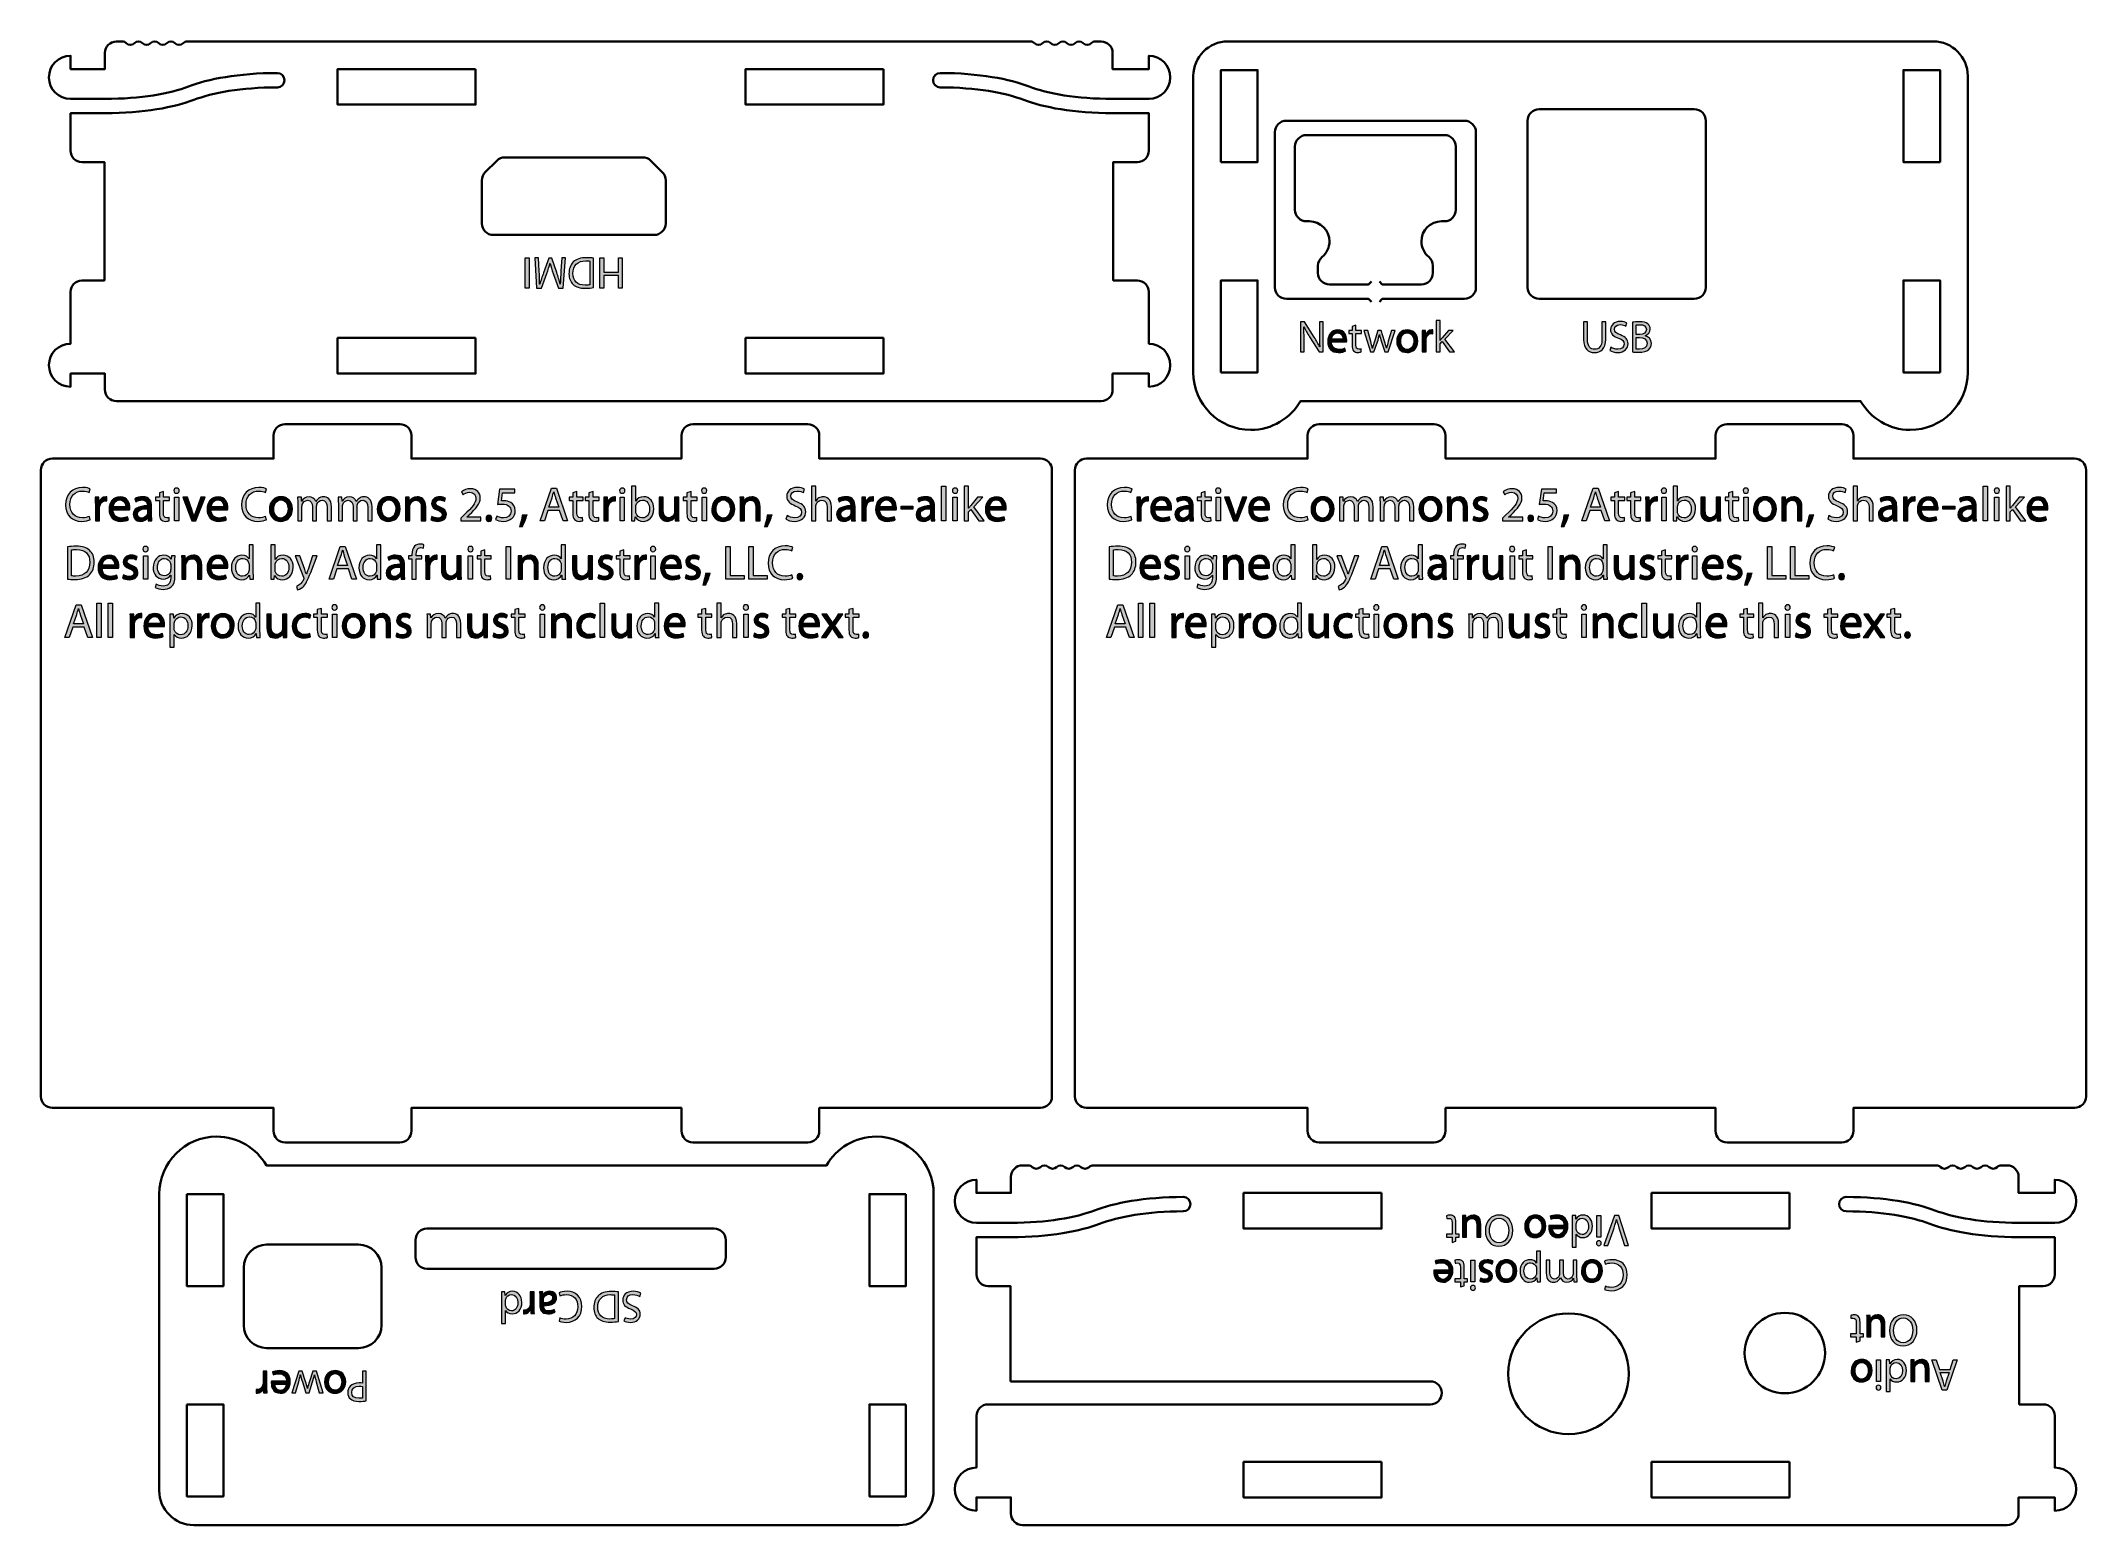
# Model space of a CAD drawing. Header units: inches. Extents: x 51 to 229, y 44 to 173.
import ezdxf

# ---------------------------------------------------------------- set-up
doc = ezdxf.new("R2010")
doc.units = ezdxf.units.IN
doc.header["$MEASUREMENT"] = 0
doc.layers.add('Artwork', color=7, linetype='Continuous')

# ---------------------------------------------------------------- blocks, each defined once
blk = doc.blocks.new('block 2')
at = {"layer": 'Artwork', "true_color": 0xed1c24}
h = blk.add_hatch(color=240, dxfattribs=at)
h.dxf.hatch_style = 2
h.paths.add_polyline_path([(92.74, 151.31), (92.74, 153.93), (93.08, 153.93), (93.08, 151.31)])
h = blk.add_hatch(color=240, dxfattribs=at)
h.dxf.hatch_style = 2
edge = h.paths.add_edge_path()
edge.add_spline(control_points=[(93.95, 152.78), (93.97, 152.42), (94, 151.98), (93.99, 151.65), (93.99, 151.65), (94, 151.65), (94, 151.65), (94.09, 151.96), (94.2, 152.29), (94.33, 152.64), (94.33, 152.64), (94.8, 153.91), (94.8, 153.91), (94.8, 153.91), (95.05, 153.91), (95.05, 153.91), (95.05, 153.91), (95.48, 152.67), (95.48, 152.67), (95.6, 152.3), (95.7, 151.96), (95.78, 151.65), (95.78, 151.65), (95.79, 151.65), (95.79, 151.65), (95.79, 151.98), (95.81, 152.42), (95.84, 152.81), (95.84, 152.81), (95.91, 153.93), (95.91, 153.93), (95.91, 153.93), (96.23, 153.93), (96.23, 153.93), (96.23, 153.93), (96.05, 151.31), (96.05, 151.31), (96.05, 151.31), (95.62, 151.31), (95.62, 151.31), (95.62, 151.31), (95.17, 152.58), (95.17, 152.58), (95.06, 152.9), (94.97, 153.19), (94.91, 153.46), (94.91, 153.46), (94.89, 153.46), (94.89, 153.46), (94.83, 153.2), (94.73, 152.91), (94.62, 152.58), (94.62, 152.58), (94.15, 151.31), (94.15, 151.31), (94.15, 151.31), (93.72, 151.31), (93.72, 151.31), (93.72, 151.31), (93.56, 153.93), (93.56, 153.93), (93.56, 153.93), (93.89, 153.93), (93.89, 153.93), (93.89, 153.93), (93.95, 152.78), (93.95, 152.78)], knot_values=[0, 0, 0, 0, 1, 1, 1, 2, 2, 2, 3, 3, 3, 4, 4, 4, 5, 5, 5, 6, 6, 6, 7, 7, 7, 8, 8, 8, 9, 9, 9, 10, 10, 10, 11, 11, 11, 12, 12, 12, 13, 13, 13, 14, 14, 14, 15, 15, 15, 16, 16, 16, 17, 17, 17, 18, 18, 18, 19, 19, 19, 20, 20, 20, 21, 21, 21, 22, 22, 22, 22], degree=3, periodic=1)
h = blk.add_hatch(color=240, dxfattribs=at)
h.dxf.hatch_style = 2
edge = h.paths.add_edge_path()
edge.add_spline(control_points=[(98.69, 151.35), (98.48, 151.32), (98.24, 151.29), (97.97, 151.29), (97.48, 151.29), (97.14, 151.41), (96.91, 151.62), (96.68, 151.83), (96.54, 152.14), (96.54, 152.56), (96.54, 152.99), (96.67, 153.34), (96.92, 153.58), (97.16, 153.82), (97.57, 153.95), (98.07, 153.95), (98.31, 153.95), (98.52, 153.94), (98.69, 153.92), (98.69, 153.92), (98.69, 151.35), (98.69, 151.35)], knot_values=[0, 0, 0, 0, 1, 1, 1, 2, 2, 2, 3, 3, 3, 4, 4, 4, 5, 5, 5, 6, 6, 6, 7, 7, 7, 7], degree=3, periodic=1)
edge = h.paths.add_edge_path()
edge.add_spline(control_points=[(98.35, 153.66), (98.26, 153.68), (98.14, 153.68), (98.01, 153.68), (97.29, 153.68), (96.89, 153.28), (96.89, 152.57), (96.89, 151.95), (97.24, 151.56), (97.95, 151.56), (98.13, 151.56), (98.26, 151.58), (98.35, 151.6), (98.35, 151.6), (98.35, 153.66), (98.35, 153.66)], knot_values=[0, 0, 0, 0, 1, 1, 1, 2, 2, 2, 3, 3, 3, 4, 4, 4, 5, 5, 5, 5], degree=3, periodic=1)
h = blk.add_hatch(color=240, dxfattribs=at)
h.dxf.hatch_style = 2
h.paths.add_polyline_path([(100.84, 151.31), (100.84, 152.41), (99.57, 152.41), (99.57, 151.31), (99.23, 151.31), (99.23, 153.93), (99.57, 153.93), (99.57, 152.7), (100.84, 152.7), (100.84, 153.93), (101.17, 153.93), (101.17, 151.31)])
at = {"layer": 'Artwork', "lineweight": 0}
for points in [[(92.74, 151.31), (92.74, 153.93), (93.08, 153.93), (93.08, 151.31), (92.74, 151.31)], [(100.84, 151.31), (100.84, 152.41), (99.57, 152.41), (99.57, 151.31), (99.23, 151.31), (99.23, 153.93), (99.57, 153.93), (99.57, 152.7), (100.84, 152.7), (100.84, 153.93), (101.17, 153.93), (101.17, 151.31), (100.84, 151.31)]]:
    blk.add_lwpolyline(points, dxfattribs=at)
for points, knots in [([(93.95, 152.78), (93.97, 152.42), (94, 151.98), (93.99, 151.65), (93.99, 151.65), (94, 151.65), (94, 151.65), (94.09, 151.96), (94.2, 152.29), (94.33, 152.64), (94.33, 152.64), (94.8, 153.91), (94.8, 153.91), (94.8, 153.91), (95.05, 153.91), (95.05, 153.91), (95.05, 153.91), (95.48, 152.67), (95.48, 152.67), (95.6, 152.3), (95.7, 151.96), (95.78, 151.65), (95.78, 151.65), (95.79, 151.65), (95.79, 151.65), (95.79, 151.98), (95.81, 152.42), (95.84, 152.81), (95.84, 152.81), (95.91, 153.93), (95.91, 153.93), (95.91, 153.93), (96.23, 153.93), (96.23, 153.93), (96.23, 153.93), (96.05, 151.31), (96.05, 151.31), (96.05, 151.31), (95.62, 151.31), (95.62, 151.31), (95.62, 151.31), (95.17, 152.58), (95.17, 152.58), (95.06, 152.9), (94.97, 153.19), (94.91, 153.46), (94.91, 153.46), (94.89, 153.46), (94.89, 153.46), (94.83, 153.2), (94.73, 152.91), (94.62, 152.58), (94.62, 152.58), (94.15, 151.31), (94.15, 151.31), (94.15, 151.31), (93.72, 151.31), (93.72, 151.31), (93.72, 151.31), (93.56, 153.93), (93.56, 153.93), (93.56, 153.93), (93.89, 153.93), (93.89, 153.93), (93.89, 153.93), (93.95, 152.78), (93.95, 152.78)], [0, 0, 0, 0, 1, 1, 1, 2, 2, 2, 3, 3, 3, 4, 4, 4, 5, 5, 5, 6, 6, 6, 7, 7, 7, 8, 8, 8, 9, 9, 9, 10, 10, 10, 11, 11, 11, 12, 12, 12, 13, 13, 13, 14, 14, 14, 15, 15, 15, 16, 16, 16, 17, 17, 17, 18, 18, 18, 19, 19, 19, 20, 20, 20, 21, 21, 21, 22, 22, 22, 22]), ([(98.69, 151.35), (98.48, 151.32), (98.24, 151.29), (97.97, 151.29), (97.48, 151.29), (97.14, 151.41), (96.91, 151.62), (96.68, 151.83), (96.54, 152.14), (96.54, 152.56), (96.54, 152.99), (96.67, 153.34), (96.92, 153.58), (97.16, 153.82), (97.57, 153.95), (98.07, 153.95), (98.31, 153.95), (98.52, 153.94), (98.69, 153.92), (98.69, 153.92), (98.69, 151.35), (98.69, 151.35)], [0, 0, 0, 0, 1, 1, 1, 2, 2, 2, 3, 3, 3, 4, 4, 4, 5, 5, 5, 6, 6, 6, 7, 7, 7, 7]), ([(98.35, 153.66), (98.26, 153.68), (98.14, 153.68), (98.01, 153.68), (97.29, 153.68), (96.89, 153.28), (96.89, 152.57), (96.89, 151.95), (97.24, 151.56), (97.95, 151.56), (98.13, 151.56), (98.26, 151.58), (98.35, 151.6), (98.35, 151.6), (98.35, 153.66), (98.35, 153.66)], [0, 0, 0, 0, 1, 1, 1, 2, 2, 2, 3, 3, 3, 4, 4, 4, 5, 5, 5, 5])]:
    blk.add_open_spline(points, degree=3, knots=knots, dxfattribs=at)
blk = doc.blocks.new('block 3')
at = {"layer": 'Artwork', "true_color": 0xed1c24}
h = blk.add_hatch(color=240, dxfattribs=at)
h.dxf.hatch_style = 2
edge = h.paths.add_edge_path()
edge.add_spline(control_points=[(173.4, 68.27), (173.4, 68.27), (173.4, 68.72), (173.4, 68.72), (173.4, 68.72), (172.91, 68.72), (172.91, 68.72), (172.91, 68.72), (172.91, 68.98), (172.91, 68.98), (172.91, 68.98), (173.4, 68.98), (173.4, 68.98), (173.4, 68.98), (173.4, 70), (173.4, 70), (173.4, 70.23), (173.33, 70.36), (173.14, 70.36), (173.05, 70.36), (172.99, 70.35), (172.94, 70.34), (172.94, 70.34), (172.93, 70.59), (172.93, 70.59), (172.99, 70.62), (173.1, 70.65), (173.23, 70.65), (173.39, 70.65), (173.52, 70.59), (173.6, 70.5), (173.69, 70.4), (173.73, 70.23), (173.73, 70.01), (173.73, 70.01), (173.73, 68.98), (173.73, 68.98), (173.73, 68.98), (174.02, 68.98), (174.02, 68.98), (174.02, 68.98), (174.02, 68.72), (174.02, 68.72), (174.02, 68.72), (173.73, 68.72), (173.73, 68.72), (173.73, 68.72), (173.73, 68.38), (173.73, 68.38), (173.73, 68.38), (173.4, 68.27), (173.4, 68.27)], knot_values=[0, 0, 0, 0, 1, 1, 1, 2, 2, 2, 3, 3, 3, 4, 4, 4, 5, 5, 5, 6, 6, 6, 7, 7, 7, 8, 8, 8, 9, 9, 9, 10, 10, 10, 11, 11, 11, 12, 12, 12, 13, 13, 13, 14, 14, 14, 15, 15, 15, 16, 16, 16, 17, 17, 17, 17], degree=3, periodic=1)
h = blk.add_hatch(color=240, dxfattribs=at)
h.dxf.hatch_style = 2
edge = h.paths.add_edge_path()
edge.add_spline(control_points=[(174.32, 70.09), (174.32, 70.28), (174.32, 70.45), (174.31, 70.6), (174.31, 70.6), (174.61, 70.6), (174.61, 70.6), (174.61, 70.6), (174.63, 70.3), (174.63, 70.3), (174.63, 70.3), (174.64, 70.3), (174.64, 70.3), (174.72, 70.45), (174.92, 70.65), (175.26, 70.65), (175.55, 70.65), (175.9, 70.48), (175.9, 69.82), (175.9, 69.82), (175.9, 68.72), (175.9, 68.72), (175.9, 68.72), (175.56, 68.72), (175.56, 68.72), (175.56, 68.72), (175.56, 69.76), (175.56, 69.76), (175.56, 70.12), (175.45, 70.36), (175.14, 70.36), (174.92, 70.36), (174.76, 70.2), (174.69, 70.05), (174.67, 70), (174.66, 69.94), (174.66, 69.88), (174.66, 69.88), (174.66, 68.72), (174.66, 68.72), (174.66, 68.72), (174.32, 68.72), (174.32, 68.72), (174.32, 68.72), (174.32, 70.09), (174.32, 70.09)], knot_values=[0, 0, 0, 0, 1, 1, 1, 2, 2, 2, 3, 3, 3, 4, 4, 4, 5, 5, 5, 6, 6, 6, 7, 7, 7, 8, 8, 8, 9, 9, 9, 10, 10, 10, 11, 11, 11, 12, 12, 12, 13, 13, 13, 14, 14, 14, 15, 15, 15, 15], degree=3, periodic=1)
h = blk.add_hatch(color=240, dxfattribs=at)
h.dxf.hatch_style = 2
edge = h.paths.add_edge_path()
edge.add_spline(control_points=[(176.3, 69.27), (176.3, 70.17), (176.84, 70.65), (177.51, 70.65), (178.2, 70.65), (178.69, 70.11), (178.69, 69.32), (178.69, 68.49), (178.17, 67.94), (177.47, 67.94), (176.76, 67.94), (176.3, 68.49), (176.3, 69.27)], knot_values=[0, 0, 0, 0, 1, 1, 1, 2, 2, 2, 3, 3, 3, 4, 4, 4, 4], degree=3, periodic=1)
edge = h.paths.add_edge_path()
edge.add_spline(control_points=[(178.33, 69.31), (178.33, 69.87), (178.02, 70.37), (177.49, 70.37), (176.96, 70.37), (176.65, 69.88), (176.65, 69.28), (176.65, 68.76), (176.93, 68.22), (177.49, 68.22), (178.05, 68.22), (178.33, 68.74), (178.33, 69.31)], knot_values=[0, 0, 0, 0, 1, 1, 1, 2, 2, 2, 3, 3, 3, 4, 4, 4, 4], degree=3, periodic=1)
h = blk.add_hatch(color=240, dxfattribs=at)
h.dxf.hatch_style = 2
edge = h.paths.add_edge_path()
edge.add_spline(control_points=[(179.72, 69.65), (179.72, 70.34), (180.2, 70.65), (180.65, 70.65), (181.16, 70.65), (181.56, 70.27), (181.56, 69.68), (181.56, 69.05), (181.14, 68.68), (180.62, 68.68), (180.08, 68.68), (179.72, 69.07), (179.72, 69.65)], knot_values=[0, 0, 0, 0, 1, 1, 1, 2, 2, 2, 3, 3, 3, 4, 4, 4, 4], degree=3, periodic=1)
edge = h.paths.add_edge_path()
edge.add_spline(control_points=[(181.21, 69.67), (181.21, 70.08), (180.97, 70.39), (180.64, 70.39), (180.31, 70.39), (180.07, 70.08), (180.07, 69.66), (180.07, 69.34), (180.23, 68.94), (180.63, 68.94), (181.03, 68.94), (181.21, 69.31), (181.21, 69.67)], knot_values=[0, 0, 0, 0, 1, 1, 1, 2, 2, 2, 3, 3, 3, 4, 4, 4, 4], degree=3, periodic=1)
h = blk.add_hatch(color=240, dxfattribs=at)
h.dxf.hatch_style = 2
edge = h.paths.add_edge_path()
edge.add_spline(control_points=[(183.15, 69.73), (183.15, 70.19), (182.85, 70.38), (182.51, 70.38), (182.26, 70.38), (182.12, 70.33), (181.99, 70.28), (181.99, 70.28), (181.93, 70.52), (181.93, 70.52), (182.05, 70.58), (182.26, 70.65), (182.56, 70.65), (183.13, 70.65), (183.48, 70.26), (183.48, 69.69), (183.48, 69.13), (183.15, 68.68), (182.6, 68.68), (181.99, 68.68), (181.82, 69.22), (181.82, 69.57), (181.82, 69.64), (181.83, 69.69), (181.83, 69.73), (181.83, 69.73), (183.15, 69.73), (183.15, 69.73)], knot_values=[0, 0, 0, 0, 1, 1, 1, 2, 2, 2, 3, 3, 3, 4, 4, 4, 5, 5, 5, 6, 6, 6, 7, 7, 7, 8, 8, 8, 9, 9, 9, 9], degree=3, periodic=1)
edge = h.paths.add_edge_path()
edge.add_spline(control_points=[(182.15, 69.48), (182.15, 69.26), (182.24, 68.93), (182.63, 68.93), (182.97, 68.93), (183.12, 69.24), (183.15, 69.48), (183.15, 69.48), (182.15, 69.48), (182.15, 69.48)], knot_values=[0, 0, 0, 0, 1, 1, 1, 2, 2, 2, 3, 3, 3, 3], degree=3, periodic=1)
h = blk.add_hatch(color=240, dxfattribs=at)
h.dxf.hatch_style = 2
edge = h.paths.add_edge_path()
edge.add_spline(control_points=[(183.86, 67.85), (183.86, 67.85), (183.86, 70.12), (183.86, 70.12), (183.86, 70.28), (183.86, 70.47), (183.85, 70.6), (183.85, 70.6), (184.16, 70.6), (184.16, 70.6), (184.16, 70.6), (184.17, 70.28), (184.17, 70.28), (184.17, 70.28), (184.18, 70.28), (184.18, 70.28), (184.28, 70.49), (184.51, 70.65), (184.82, 70.65), (185.27, 70.65), (185.62, 70.26), (185.62, 69.69), (185.63, 69.07), (185.24, 68.68), (184.78, 68.68), (184.49, 68.68), (184.3, 68.82), (184.21, 68.97), (184.21, 68.97), (184.21, 68.97), (184.21, 68.97), (184.21, 68.97), (184.21, 67.85), (184.21, 67.85), (184.21, 67.85), (183.86, 67.85), (183.86, 67.85)], knot_values=[0, 0, 0, 0, 1, 1, 1, 2, 2, 2, 3, 3, 3, 4, 4, 4, 5, 5, 5, 6, 6, 6, 7, 7, 7, 8, 8, 8, 9, 9, 9, 10, 10, 10, 11, 11, 11, 12, 12, 12, 12], degree=3, periodic=1)
edge = h.paths.add_edge_path()
edge.add_spline(control_points=[(184.21, 69.49), (184.21, 69.45), (184.21, 69.39), (184.22, 69.34), (184.27, 69.13), (184.46, 68.95), (184.71, 68.95), (185.07, 68.95), (185.28, 69.26), (185.28, 69.67), (185.28, 70.06), (185.09, 70.37), (184.72, 70.37), (184.49, 70.37), (184.28, 70.22), (184.22, 69.96), (184.21, 69.92), (184.21, 69.87), (184.21, 69.81), (184.21, 69.81), (184.21, 69.49), (184.21, 69.49)], knot_values=[0, 0, 0, 0, 1, 1, 1, 2, 2, 2, 3, 3, 3, 4, 4, 4, 5, 5, 5, 6, 6, 6, 7, 7, 7, 7], degree=3, periodic=1)
h = blk.add_hatch(color=240, dxfattribs=at)
h.dxf.hatch_style = 2
edge = h.paths.add_edge_path()
edge.add_spline(control_points=[(185.97, 68.2), (185.96, 68.31), (186.05, 68.41), (186.18, 68.41), (186.3, 68.41), (186.39, 68.31), (186.39, 68.2), (186.39, 68.08), (186.3, 67.98), (186.18, 67.98), (186.05, 67.98), (185.97, 68.08), (185.97, 68.2)], knot_values=[0, 0, 0, 0, 1, 1, 1, 2, 2, 2, 3, 3, 3, 4, 4, 4, 4], degree=3, periodic=1)
h.paths.add_polyline_path([(186.35, 70.6), (186.35, 68.72), (186.01, 68.72), (186.01, 70.6)])
h = blk.add_hatch(color=240, dxfattribs=at)
h.dxf.hatch_style = 2
edge = h.paths.add_edge_path()
edge.add_spline(control_points=[(187.92, 70.6), (187.92, 70.6), (188.77, 67.99), (188.77, 67.99), (188.77, 67.99), (188.41, 67.99), (188.41, 67.99), (188.41, 67.99), (188, 69.28), (188, 69.28), (187.89, 69.63), (187.79, 69.95), (187.72, 70.25), (187.72, 70.25), (187.71, 70.25), (187.71, 70.25), (187.64, 69.95), (187.53, 69.62), (187.41, 69.28), (187.41, 69.28), (186.97, 67.99), (186.97, 67.99), (186.97, 67.99), (186.61, 67.99), (186.61, 67.99), (186.61, 67.99), (187.54, 70.6), (187.54, 70.6), (187.54, 70.6), (187.92, 70.6), (187.92, 70.6)], knot_values=[0, 0, 0, 0, 1, 1, 1, 2, 2, 2, 3, 3, 3, 4, 4, 4, 5, 5, 5, 6, 6, 6, 7, 7, 7, 8, 8, 8, 9, 9, 9, 10, 10, 10, 10], degree=3, periodic=1)
h = blk.add_hatch(color=240, dxfattribs=at)
h.dxf.hatch_style = 2
edge = h.paths.add_edge_path()
edge.add_spline(control_points=[(173.14, 65.84), (173.14, 66.31), (172.84, 66.5), (172.5, 66.5), (172.25, 66.5), (172.11, 66.45), (171.98, 66.4), (171.98, 66.4), (171.92, 66.64), (171.92, 66.64), (172.04, 66.7), (172.25, 66.76), (172.55, 66.76), (173.12, 66.76), (173.47, 66.38), (173.47, 65.81), (173.47, 65.25), (173.14, 64.8), (172.59, 64.8), (171.98, 64.8), (171.81, 65.34), (171.81, 65.69), (171.81, 65.76), (171.82, 65.81), (171.82, 65.84), (171.82, 65.84), (173.14, 65.84), (173.14, 65.84)], knot_values=[0, 0, 0, 0, 1, 1, 1, 2, 2, 2, 3, 3, 3, 4, 4, 4, 5, 5, 5, 6, 6, 6, 7, 7, 7, 8, 8, 8, 9, 9, 9, 9], degree=3, periodic=1)
edge = h.paths.add_edge_path()
edge.add_spline(control_points=[(172.14, 65.6), (172.14, 65.38), (172.23, 65.05), (172.62, 65.05), (172.96, 65.05), (173.11, 65.36), (173.14, 65.6), (173.14, 65.6), (172.14, 65.6), (172.14, 65.6)], knot_values=[0, 0, 0, 0, 1, 1, 1, 2, 2, 2, 3, 3, 3, 3], degree=3, periodic=1)
h = blk.add_hatch(color=240, dxfattribs=at)
h.dxf.hatch_style = 2
edge = h.paths.add_edge_path()
edge.add_spline(control_points=[(174.12, 64.39), (174.12, 64.39), (174.12, 64.84), (174.12, 64.84), (174.12, 64.84), (173.63, 64.84), (173.63, 64.84), (173.63, 64.84), (173.63, 65.1), (173.63, 65.1), (173.63, 65.1), (174.12, 65.1), (174.12, 65.1), (174.12, 65.1), (174.12, 66.12), (174.12, 66.12), (174.12, 66.35), (174.05, 66.48), (173.86, 66.48), (173.77, 66.48), (173.72, 66.47), (173.67, 66.46), (173.67, 66.46), (173.65, 66.71), (173.65, 66.71), (173.72, 66.74), (173.82, 66.76), (173.95, 66.76), (174.11, 66.76), (174.24, 66.71), (174.32, 66.62), (174.42, 66.52), (174.45, 66.35), (174.45, 66.13), (174.45, 66.13), (174.45, 65.1), (174.45, 65.1), (174.45, 65.1), (174.74, 65.1), (174.74, 65.1), (174.74, 65.1), (174.74, 64.84), (174.74, 64.84), (174.74, 64.84), (174.45, 64.84), (174.45, 64.84), (174.45, 64.84), (174.45, 64.5), (174.45, 64.5), (174.45, 64.5), (174.12, 64.39), (174.12, 64.39)], knot_values=[0, 0, 0, 0, 1, 1, 1, 2, 2, 2, 3, 3, 3, 4, 4, 4, 5, 5, 5, 6, 6, 6, 7, 7, 7, 8, 8, 8, 9, 9, 9, 10, 10, 10, 11, 11, 11, 12, 12, 12, 13, 13, 13, 14, 14, 14, 15, 15, 15, 16, 16, 16, 17, 17, 17, 17], degree=3, periodic=1)
h = blk.add_hatch(color=240, dxfattribs=at)
h.dxf.hatch_style = 2
edge = h.paths.add_edge_path()
edge.add_spline(control_points=[(175, 64.32), (175, 64.43), (175.08, 64.53), (175.22, 64.53), (175.34, 64.53), (175.43, 64.43), (175.43, 64.32), (175.43, 64.2), (175.34, 64.1), (175.21, 64.1), (175.08, 64.1), (175, 64.2), (175, 64.32)], knot_values=[0, 0, 0, 0, 1, 1, 1, 2, 2, 2, 3, 3, 3, 4, 4, 4, 4], degree=3, periodic=1)
h.paths.add_polyline_path([(175.38, 66.72), (175.38, 64.84), (175.04, 64.84), (175.04, 66.72)])
h = blk.add_hatch(color=240, dxfattribs=at)
h.dxf.hatch_style = 2
edge = h.paths.add_edge_path()
edge.add_spline(control_points=[(176.89, 66.37), (176.79, 66.44), (176.61, 66.51), (176.44, 66.51), (176.19, 66.51), (176.08, 66.38), (176.08, 66.23), (176.08, 66.07), (176.17, 65.98), (176.43, 65.88), (176.76, 65.76), (176.92, 65.58), (176.92, 65.35), (176.92, 65.05), (176.68, 64.8), (176.27, 64.8), (176.08, 64.8), (175.92, 64.85), (175.81, 64.92), (175.81, 64.92), (175.9, 65.17), (175.9, 65.17), (175.97, 65.12), (176.11, 65.06), (176.28, 65.06), (176.48, 65.06), (176.6, 65.17), (176.6, 65.31), (176.6, 65.47), (176.48, 65.54), (176.24, 65.63), (175.91, 65.76), (175.75, 65.92), (175.75, 66.2), (175.75, 66.53), (176, 66.76), (176.45, 66.76), (176.66, 66.76), (176.85, 66.71), (176.98, 66.63), (176.98, 66.63), (176.89, 66.37), (176.89, 66.37)], knot_values=[0, 0, 0, 0, 1, 1, 1, 2, 2, 2, 3, 3, 3, 4, 4, 4, 5, 5, 5, 6, 6, 6, 7, 7, 7, 8, 8, 8, 9, 9, 9, 10, 10, 10, 11, 11, 11, 12, 12, 12, 13, 13, 13, 14, 14, 14, 14], degree=3, periodic=1)
h = blk.add_hatch(color=240, dxfattribs=at)
h.dxf.hatch_style = 2
edge = h.paths.add_edge_path()
edge.add_spline(control_points=[(177.21, 65.77), (177.21, 66.46), (177.69, 66.76), (178.14, 66.76), (178.65, 66.76), (179.04, 66.39), (179.04, 65.8), (179.04, 65.17), (178.63, 64.8), (178.11, 64.8), (177.57, 64.8), (177.21, 65.19), (177.21, 65.77)], knot_values=[0, 0, 0, 0, 1, 1, 1, 2, 2, 2, 3, 3, 3, 4, 4, 4, 4], degree=3, periodic=1)
edge = h.paths.add_edge_path()
edge.add_spline(control_points=[(178.7, 65.79), (178.7, 66.2), (178.46, 66.51), (178.13, 66.51), (177.8, 66.51), (177.56, 66.2), (177.56, 65.78), (177.56, 65.46), (177.71, 65.06), (178.12, 65.06), (178.52, 65.06), (178.7, 65.43), (178.7, 65.79)], knot_values=[0, 0, 0, 0, 1, 1, 1, 2, 2, 2, 3, 3, 3, 4, 4, 4, 4], degree=3, periodic=1)
h = blk.add_hatch(color=240, dxfattribs=at)
h.dxf.hatch_style = 2
edge = h.paths.add_edge_path()
edge.add_spline(control_points=[(181.1, 65.46), (181.1, 65.22), (181.11, 65.02), (181.11, 64.84), (181.11, 64.84), (180.81, 64.84), (180.81, 64.84), (180.81, 64.84), (180.79, 65.17), (180.79, 65.17), (180.79, 65.17), (180.78, 65.17), (180.78, 65.17), (180.64, 64.94), (180.42, 64.8), (180.12, 64.8), (179.66, 64.8), (179.32, 65.18), (179.32, 65.76), (179.32, 66.43), (179.73, 66.76), (180.18, 66.76), (180.42, 66.76), (180.64, 66.66), (180.75, 66.47), (180.75, 66.47), (180.76, 66.47), (180.76, 66.47), (180.76, 66.47), (180.76, 67.49), (180.76, 67.49), (180.76, 67.49), (181.1, 67.49), (181.1, 67.49), (181.1, 67.49), (181.1, 65.46), (181.1, 65.46)], knot_values=[0, 0, 0, 0, 1, 1, 1, 2, 2, 2, 3, 3, 3, 4, 4, 4, 5, 5, 5, 6, 6, 6, 7, 7, 7, 8, 8, 8, 9, 9, 9, 10, 10, 10, 11, 11, 11, 12, 12, 12, 12], degree=3, periodic=1)
edge = h.paths.add_edge_path()
edge.add_spline(control_points=[(180.76, 65.96), (180.76, 66.01), (180.75, 66.05), (180.75, 66.1), (180.68, 66.33), (180.48, 66.5), (180.23, 66.5), (179.87, 66.5), (179.66, 66.2), (179.66, 65.77), (179.66, 65.39), (179.86, 65.07), (180.22, 65.07), (180.45, 65.07), (180.67, 65.24), (180.74, 65.5), (180.75, 65.54), (180.76, 65.59), (180.76, 65.64), (180.76, 65.64), (180.76, 65.96), (180.76, 65.96)], knot_values=[0, 0, 0, 0, 1, 1, 1, 2, 2, 2, 3, 3, 3, 4, 4, 4, 5, 5, 5, 6, 6, 6, 7, 7, 7, 7], degree=3, periodic=1)
h = blk.add_hatch(color=240, dxfattribs=at)
h.dxf.hatch_style = 2
edge = h.paths.add_edge_path()
edge.add_spline(control_points=[(184.27, 65.35), (184.27, 65.16), (184.28, 65), (184.29, 64.84), (184.29, 64.84), (183.99, 64.84), (183.99, 64.84), (183.99, 64.84), (183.97, 65.15), (183.97, 65.15), (183.97, 65.15), (183.96, 65.15), (183.96, 65.15), (183.86, 64.97), (183.68, 64.8), (183.37, 64.8), (183.12, 64.8), (182.92, 64.96), (182.84, 65.18), (182.84, 65.18), (182.83, 65.18), (182.83, 65.18), (182.77, 65.07), (182.7, 64.99), (182.62, 64.93), (182.51, 64.85), (182.39, 64.8), (182.21, 64.8), (181.96, 64.8), (181.59, 64.96), (181.59, 65.62), (181.59, 65.62), (181.59, 66.72), (181.59, 66.72), (181.59, 66.72), (181.92, 66.72), (181.92, 66.72), (181.92, 66.72), (181.92, 65.66), (181.92, 65.66), (181.92, 65.3), (182.06, 65.08), (182.33, 65.08), (182.53, 65.08), (182.68, 65.22), (182.73, 65.39), (182.75, 65.44), (182.76, 65.5), (182.76, 65.56), (182.76, 65.56), (182.76, 66.72), (182.76, 66.72), (182.76, 66.72), (183.1, 66.72), (183.1, 66.72), (183.1, 66.72), (183.1, 65.6), (183.1, 65.6), (183.1, 65.3), (183.23, 65.08), (183.49, 65.08), (183.7, 65.08), (183.86, 65.25), (183.91, 65.42), (183.93, 65.47), (183.94, 65.53), (183.94, 65.59), (183.94, 65.59), (183.94, 66.72), (183.94, 66.72), (183.94, 66.72), (184.27, 66.72), (184.27, 66.72), (184.27, 66.72), (184.27, 65.35), (184.27, 65.35)], knot_values=[0, 0, 0, 0, 1, 1, 1, 2, 2, 2, 3, 3, 3, 4, 4, 4, 5, 5, 5, 6, 6, 6, 7, 7, 7, 8, 8, 8, 9, 9, 9, 10, 10, 10, 11, 11, 11, 12, 12, 12, 13, 13, 13, 14, 14, 14, 15, 15, 15, 16, 16, 16, 17, 17, 17, 18, 18, 18, 19, 19, 19, 20, 20, 20, 21, 21, 21, 22, 22, 22, 23, 23, 23, 24, 24, 24, 25, 25, 25, 25], degree=3, periodic=1)
h = blk.add_hatch(color=240, dxfattribs=at)
h.dxf.hatch_style = 2
edge = h.paths.add_edge_path()
edge.add_spline(control_points=[(184.66, 65.77), (184.66, 66.46), (185.14, 66.76), (185.59, 66.76), (186.1, 66.76), (186.49, 66.39), (186.49, 65.8), (186.49, 65.17), (186.08, 64.8), (185.56, 64.8), (185.02, 64.8), (184.66, 65.19), (184.66, 65.77)], knot_values=[0, 0, 0, 0, 1, 1, 1, 2, 2, 2, 3, 3, 3, 4, 4, 4, 4], degree=3, periodic=1)
edge = h.paths.add_edge_path()
edge.add_spline(control_points=[(186.15, 65.79), (186.15, 66.2), (185.91, 66.51), (185.58, 66.51), (185.25, 66.51), (185.01, 66.2), (185.01, 65.78), (185.01, 65.46), (185.17, 65.06), (185.57, 65.06), (185.97, 65.06), (186.15, 65.43), (186.15, 65.79)], knot_values=[0, 0, 0, 0, 1, 1, 1, 2, 2, 2, 3, 3, 3, 4, 4, 4, 4], degree=3, periodic=1)
h = blk.add_hatch(color=240, dxfattribs=at)
h.dxf.hatch_style = 2
edge = h.paths.add_edge_path()
edge.add_spline(control_points=[(186.66, 66.64), (186.79, 66.7), (187.03, 66.76), (187.35, 66.76), (188.09, 66.76), (188.65, 66.3), (188.65, 65.44), (188.65, 64.62), (188.09, 64.06), (187.28, 64.06), (186.95, 64.06), (186.75, 64.13), (186.66, 64.18), (186.66, 64.18), (186.74, 64.46), (186.74, 64.46), (186.87, 64.39), (187.05, 64.35), (187.27, 64.35), (187.88, 64.35), (188.29, 64.74), (188.29, 65.43), (188.29, 66.07), (187.92, 66.48), (187.28, 66.48), (187.08, 66.48), (186.87, 66.43), (186.73, 66.37), (186.73, 66.37), (186.66, 66.64), (186.66, 66.64)], knot_values=[0, 0, 0, 0, 1, 1, 1, 2, 2, 2, 3, 3, 3, 4, 4, 4, 5, 5, 5, 6, 6, 6, 7, 7, 7, 8, 8, 8, 9, 9, 9, 10, 10, 10, 10], degree=3, periodic=1)
at = {"layer": 'Artwork', "lineweight": 0}
for points in [[(186.35, 70.6), (186.35, 68.72), (186.01, 68.72), (186.01, 70.6), (186.35, 70.6)], [(175.38, 66.72), (175.38, 64.84), (175.04, 64.84), (175.04, 66.72), (175.38, 66.72)]]:
    blk.add_lwpolyline(points, dxfattribs=at)
for points, knots in [([(173.4, 68.27), (173.4, 68.27), (173.4, 68.72), (173.4, 68.72), (173.4, 68.72), (172.91, 68.72), (172.91, 68.72), (172.91, 68.72), (172.91, 68.98), (172.91, 68.98), (172.91, 68.98), (173.4, 68.98), (173.4, 68.98), (173.4, 68.98), (173.4, 70), (173.4, 70), (173.4, 70.23), (173.33, 70.36), (173.14, 70.36), (173.05, 70.36), (172.99, 70.35), (172.94, 70.34), (172.94, 70.34), (172.93, 70.59), (172.93, 70.59), (172.99, 70.62), (173.1, 70.65), (173.23, 70.65), (173.39, 70.65), (173.52, 70.59), (173.6, 70.5), (173.69, 70.4), (173.73, 70.23), (173.73, 70.01), (173.73, 70.01), (173.73, 68.98), (173.73, 68.98), (173.73, 68.98), (174.02, 68.98), (174.02, 68.98), (174.02, 68.98), (174.02, 68.72), (174.02, 68.72), (174.02, 68.72), (173.73, 68.72), (173.73, 68.72), (173.73, 68.72), (173.73, 68.38), (173.73, 68.38), (173.73, 68.38), (173.4, 68.27), (173.4, 68.27)], [0, 0, 0, 0, 1, 1, 1, 2, 2, 2, 3, 3, 3, 4, 4, 4, 5, 5, 5, 6, 6, 6, 7, 7, 7, 8, 8, 8, 9, 9, 9, 10, 10, 10, 11, 11, 11, 12, 12, 12, 13, 13, 13, 14, 14, 14, 15, 15, 15, 16, 16, 16, 17, 17, 17, 17]), ([(174.32, 70.09), (174.32, 70.28), (174.32, 70.45), (174.31, 70.6), (174.31, 70.6), (174.61, 70.6), (174.61, 70.6), (174.61, 70.6), (174.63, 70.3), (174.63, 70.3), (174.63, 70.3), (174.64, 70.3), (174.64, 70.3), (174.72, 70.45), (174.92, 70.65), (175.26, 70.65), (175.55, 70.65), (175.9, 70.48), (175.9, 69.82), (175.9, 69.82), (175.9, 68.72), (175.9, 68.72), (175.9, 68.72), (175.56, 68.72), (175.56, 68.72), (175.56, 68.72), (175.56, 69.76), (175.56, 69.76), (175.56, 70.12), (175.45, 70.36), (175.14, 70.36), (174.92, 70.36), (174.76, 70.2), (174.69, 70.05), (174.67, 70), (174.66, 69.94), (174.66, 69.88), (174.66, 69.88), (174.66, 68.72), (174.66, 68.72), (174.66, 68.72), (174.32, 68.72), (174.32, 68.72), (174.32, 68.72), (174.32, 70.09), (174.32, 70.09)], [0, 0, 0, 0, 1, 1, 1, 2, 2, 2, 3, 3, 3, 4, 4, 4, 5, 5, 5, 6, 6, 6, 7, 7, 7, 8, 8, 8, 9, 9, 9, 10, 10, 10, 11, 11, 11, 12, 12, 12, 13, 13, 13, 14, 14, 14, 15, 15, 15, 15]), ([(176.3, 69.27), (176.3, 70.17), (176.84, 70.65), (177.51, 70.65), (178.2, 70.65), (178.69, 70.11), (178.69, 69.32), (178.69, 68.49), (178.17, 67.94), (177.47, 67.94), (176.76, 67.94), (176.3, 68.49), (176.3, 69.27)], [0, 0, 0, 0, 1, 1, 1, 2, 2, 2, 3, 3, 3, 4, 4, 4, 4]), ([(178.33, 69.31), (178.33, 69.87), (178.02, 70.37), (177.49, 70.37), (176.96, 70.37), (176.65, 69.88), (176.65, 69.28), (176.65, 68.76), (176.93, 68.22), (177.49, 68.22), (178.05, 68.22), (178.33, 68.74), (178.33, 69.31)], [0, 0, 0, 0, 1, 1, 1, 2, 2, 2, 3, 3, 3, 4, 4, 4, 4]), ([(179.72, 69.65), (179.72, 70.34), (180.2, 70.65), (180.65, 70.65), (181.16, 70.65), (181.56, 70.27), (181.56, 69.68), (181.56, 69.05), (181.14, 68.68), (180.62, 68.68), (180.08, 68.68), (179.72, 69.07), (179.72, 69.65)], [0, 0, 0, 0, 1, 1, 1, 2, 2, 2, 3, 3, 3, 4, 4, 4, 4]), ([(181.21, 69.67), (181.21, 70.08), (180.97, 70.39), (180.64, 70.39), (180.31, 70.39), (180.07, 70.08), (180.07, 69.66), (180.07, 69.34), (180.23, 68.94), (180.63, 68.94), (181.03, 68.94), (181.21, 69.31), (181.21, 69.67)], [0, 0, 0, 0, 1, 1, 1, 2, 2, 2, 3, 3, 3, 4, 4, 4, 4]), ([(183.15, 69.73), (183.15, 70.19), (182.85, 70.38), (182.51, 70.38), (182.26, 70.38), (182.12, 70.33), (181.99, 70.28), (181.99, 70.28), (181.93, 70.52), (181.93, 70.52), (182.05, 70.58), (182.26, 70.65), (182.56, 70.65), (183.13, 70.65), (183.48, 70.26), (183.48, 69.69), (183.48, 69.13), (183.15, 68.68), (182.6, 68.68), (181.99, 68.68), (181.82, 69.22), (181.82, 69.57), (181.82, 69.64), (181.83, 69.69), (181.83, 69.73), (181.83, 69.73), (183.15, 69.73), (183.15, 69.73)], [0, 0, 0, 0, 1, 1, 1, 2, 2, 2, 3, 3, 3, 4, 4, 4, 5, 5, 5, 6, 6, 6, 7, 7, 7, 8, 8, 8, 9, 9, 9, 9]), ([(182.15, 69.48), (182.15, 69.26), (182.24, 68.93), (182.63, 68.93), (182.97, 68.93), (183.12, 69.24), (183.15, 69.48), (183.15, 69.48), (182.15, 69.48), (182.15, 69.48)], [0, 0, 0, 0, 1, 1, 1, 2, 2, 2, 3, 3, 3, 3]), ([(183.86, 67.85), (183.86, 67.85), (183.86, 70.12), (183.86, 70.12), (183.86, 70.28), (183.86, 70.47), (183.85, 70.6), (183.85, 70.6), (184.16, 70.6), (184.16, 70.6), (184.16, 70.6), (184.17, 70.28), (184.17, 70.28), (184.17, 70.28), (184.18, 70.28), (184.18, 70.28), (184.28, 70.49), (184.51, 70.65), (184.82, 70.65), (185.27, 70.65), (185.62, 70.26), (185.62, 69.69), (185.63, 69.07), (185.24, 68.68), (184.78, 68.68), (184.49, 68.68), (184.3, 68.82), (184.21, 68.97), (184.21, 68.97), (184.21, 68.97), (184.21, 68.97), (184.21, 68.97), (184.21, 67.85), (184.21, 67.85), (184.21, 67.85), (183.86, 67.85), (183.86, 67.85)], [0, 0, 0, 0, 1, 1, 1, 2, 2, 2, 3, 3, 3, 4, 4, 4, 5, 5, 5, 6, 6, 6, 7, 7, 7, 8, 8, 8, 9, 9, 9, 10, 10, 10, 11, 11, 11, 12, 12, 12, 12]), ([(184.21, 69.49), (184.21, 69.45), (184.21, 69.39), (184.22, 69.34), (184.27, 69.13), (184.46, 68.95), (184.71, 68.95), (185.07, 68.95), (185.28, 69.26), (185.28, 69.67), (185.28, 70.06), (185.09, 70.37), (184.72, 70.37), (184.49, 70.37), (184.28, 70.22), (184.22, 69.96), (184.21, 69.92), (184.21, 69.87), (184.21, 69.81), (184.21, 69.81), (184.21, 69.49), (184.21, 69.49)], [0, 0, 0, 0, 1, 1, 1, 2, 2, 2, 3, 3, 3, 4, 4, 4, 5, 5, 5, 6, 6, 6, 7, 7, 7, 7]), ([(187.92, 70.6), (187.92, 70.6), (188.77, 67.99), (188.77, 67.99), (188.77, 67.99), (188.41, 67.99), (188.41, 67.99), (188.41, 67.99), (188, 69.28), (188, 69.28), (187.89, 69.63), (187.79, 69.95), (187.72, 70.25), (187.72, 70.25), (187.71, 70.25), (187.71, 70.25), (187.64, 69.95), (187.53, 69.62), (187.41, 69.28), (187.41, 69.28), (186.97, 67.99), (186.97, 67.99), (186.97, 67.99), (186.61, 67.99), (186.61, 67.99), (186.61, 67.99), (187.54, 70.6), (187.54, 70.6), (187.54, 70.6), (187.92, 70.6), (187.92, 70.6)], [0, 0, 0, 0, 1, 1, 1, 2, 2, 2, 3, 3, 3, 4, 4, 4, 5, 5, 5, 6, 6, 6, 7, 7, 7, 8, 8, 8, 9, 9, 9, 10, 10, 10, 10]), ([(185.97, 68.2), (185.96, 68.31), (186.05, 68.41), (186.18, 68.41), (186.3, 68.41), (186.39, 68.31), (186.39, 68.2), (186.39, 68.08), (186.3, 67.98), (186.18, 67.98), (186.05, 67.98), (185.97, 68.08), (185.97, 68.2)], [0, 0, 0, 0, 1, 1, 1, 2, 2, 2, 3, 3, 3, 4, 4, 4, 4]), ([(173.14, 65.84), (173.14, 66.31), (172.84, 66.5), (172.5, 66.5), (172.25, 66.5), (172.11, 66.45), (171.98, 66.4), (171.98, 66.4), (171.92, 66.64), (171.92, 66.64), (172.04, 66.7), (172.25, 66.76), (172.55, 66.76), (173.12, 66.76), (173.47, 66.38), (173.47, 65.81), (173.47, 65.25), (173.14, 64.8), (172.59, 64.8), (171.98, 64.8), (171.81, 65.34), (171.81, 65.69), (171.81, 65.76), (171.82, 65.81), (171.82, 65.84), (171.82, 65.84), (173.14, 65.84), (173.14, 65.84)], [0, 0, 0, 0, 1, 1, 1, 2, 2, 2, 3, 3, 3, 4, 4, 4, 5, 5, 5, 6, 6, 6, 7, 7, 7, 8, 8, 8, 9, 9, 9, 9]), ([(174.12, 64.39), (174.12, 64.39), (174.12, 64.84), (174.12, 64.84), (174.12, 64.84), (173.63, 64.84), (173.63, 64.84), (173.63, 64.84), (173.63, 65.1), (173.63, 65.1), (173.63, 65.1), (174.12, 65.1), (174.12, 65.1), (174.12, 65.1), (174.12, 66.12), (174.12, 66.12), (174.12, 66.35), (174.05, 66.48), (173.86, 66.48), (173.77, 66.48), (173.72, 66.47), (173.67, 66.46), (173.67, 66.46), (173.65, 66.71), (173.65, 66.71), (173.72, 66.74), (173.82, 66.76), (173.95, 66.76), (174.11, 66.76), (174.24, 66.71), (174.32, 66.62), (174.42, 66.52), (174.45, 66.35), (174.45, 66.13), (174.45, 66.13), (174.45, 65.1), (174.45, 65.1), (174.45, 65.1), (174.74, 65.1), (174.74, 65.1), (174.74, 65.1), (174.74, 64.84), (174.74, 64.84), (174.74, 64.84), (174.45, 64.84), (174.45, 64.84), (174.45, 64.84), (174.45, 64.5), (174.45, 64.5), (174.45, 64.5), (174.12, 64.39), (174.12, 64.39)], [0, 0, 0, 0, 1, 1, 1, 2, 2, 2, 3, 3, 3, 4, 4, 4, 5, 5, 5, 6, 6, 6, 7, 7, 7, 8, 8, 8, 9, 9, 9, 10, 10, 10, 11, 11, 11, 12, 12, 12, 13, 13, 13, 14, 14, 14, 15, 15, 15, 16, 16, 16, 17, 17, 17, 17]), ([(176.89, 66.37), (176.79, 66.44), (176.61, 66.51), (176.44, 66.51), (176.19, 66.51), (176.08, 66.38), (176.08, 66.23), (176.08, 66.07), (176.17, 65.98), (176.43, 65.88), (176.76, 65.76), (176.92, 65.58), (176.92, 65.35), (176.92, 65.05), (176.68, 64.8), (176.27, 64.8), (176.08, 64.8), (175.92, 64.85), (175.81, 64.92), (175.81, 64.92), (175.9, 65.17), (175.9, 65.17), (175.97, 65.12), (176.11, 65.06), (176.28, 65.06), (176.48, 65.06), (176.6, 65.17), (176.6, 65.31), (176.6, 65.47), (176.48, 65.54), (176.24, 65.63), (175.91, 65.76), (175.75, 65.92), (175.75, 66.2), (175.75, 66.53), (176, 66.76), (176.45, 66.76), (176.66, 66.76), (176.85, 66.71), (176.98, 66.63), (176.98, 66.63), (176.89, 66.37), (176.89, 66.37)], [0, 0, 0, 0, 1, 1, 1, 2, 2, 2, 3, 3, 3, 4, 4, 4, 5, 5, 5, 6, 6, 6, 7, 7, 7, 8, 8, 8, 9, 9, 9, 10, 10, 10, 11, 11, 11, 12, 12, 12, 13, 13, 13, 14, 14, 14, 14]), ([(177.21, 65.77), (177.21, 66.46), (177.69, 66.76), (178.14, 66.76), (178.65, 66.76), (179.04, 66.39), (179.04, 65.8), (179.04, 65.17), (178.63, 64.8), (178.11, 64.8), (177.57, 64.8), (177.21, 65.19), (177.21, 65.77)], [0, 0, 0, 0, 1, 1, 1, 2, 2, 2, 3, 3, 3, 4, 4, 4, 4]), ([(178.7, 65.79), (178.7, 66.2), (178.46, 66.51), (178.13, 66.51), (177.8, 66.51), (177.56, 66.2), (177.56, 65.78), (177.56, 65.46), (177.71, 65.06), (178.12, 65.06), (178.52, 65.06), (178.7, 65.43), (178.7, 65.79)], [0, 0, 0, 0, 1, 1, 1, 2, 2, 2, 3, 3, 3, 4, 4, 4, 4]), ([(181.1, 65.46), (181.1, 65.22), (181.11, 65.02), (181.11, 64.84), (181.11, 64.84), (180.81, 64.84), (180.81, 64.84), (180.81, 64.84), (180.79, 65.17), (180.79, 65.17), (180.79, 65.17), (180.78, 65.17), (180.78, 65.17), (180.64, 64.94), (180.42, 64.8), (180.12, 64.8), (179.66, 64.8), (179.32, 65.18), (179.32, 65.76), (179.32, 66.43), (179.73, 66.76), (180.18, 66.76), (180.42, 66.76), (180.64, 66.66), (180.75, 66.47), (180.75, 66.47), (180.76, 66.47), (180.76, 66.47), (180.76, 66.47), (180.76, 67.49), (180.76, 67.49), (180.76, 67.49), (181.1, 67.49), (181.1, 67.49), (181.1, 67.49), (181.1, 65.46), (181.1, 65.46)], [0, 0, 0, 0, 1, 1, 1, 2, 2, 2, 3, 3, 3, 4, 4, 4, 5, 5, 5, 6, 6, 6, 7, 7, 7, 8, 8, 8, 9, 9, 9, 10, 10, 10, 11, 11, 11, 12, 12, 12, 12]), ([(180.76, 65.96), (180.76, 66.01), (180.75, 66.05), (180.75, 66.1), (180.68, 66.33), (180.48, 66.5), (180.23, 66.5), (179.87, 66.5), (179.66, 66.2), (179.66, 65.77), (179.66, 65.39), (179.86, 65.07), (180.22, 65.07), (180.45, 65.07), (180.67, 65.24), (180.74, 65.5), (180.75, 65.54), (180.76, 65.59), (180.76, 65.64), (180.76, 65.64), (180.76, 65.96), (180.76, 65.96)], [0, 0, 0, 0, 1, 1, 1, 2, 2, 2, 3, 3, 3, 4, 4, 4, 5, 5, 5, 6, 6, 6, 7, 7, 7, 7]), ([(184.27, 65.35), (184.27, 65.16), (184.28, 65), (184.29, 64.84), (184.29, 64.84), (183.99, 64.84), (183.99, 64.84), (183.99, 64.84), (183.97, 65.15), (183.97, 65.15), (183.97, 65.15), (183.96, 65.15), (183.96, 65.15), (183.86, 64.97), (183.68, 64.8), (183.37, 64.8), (183.12, 64.8), (182.92, 64.96), (182.84, 65.18), (182.84, 65.18), (182.83, 65.18), (182.83, 65.18), (182.77, 65.07), (182.7, 64.99), (182.62, 64.93), (182.51, 64.85), (182.39, 64.8), (182.21, 64.8), (181.96, 64.8), (181.59, 64.96), (181.59, 65.62), (181.59, 65.62), (181.59, 66.72), (181.59, 66.72), (181.59, 66.72), (181.92, 66.72), (181.92, 66.72), (181.92, 66.72), (181.92, 65.66), (181.92, 65.66), (181.92, 65.3), (182.06, 65.08), (182.33, 65.08), (182.53, 65.08), (182.68, 65.22), (182.73, 65.39), (182.75, 65.44), (182.76, 65.5), (182.76, 65.56), (182.76, 65.56), (182.76, 66.72), (182.76, 66.72), (182.76, 66.72), (183.1, 66.72), (183.1, 66.72), (183.1, 66.72), (183.1, 65.6), (183.1, 65.6), (183.1, 65.3), (183.23, 65.08), (183.49, 65.08), (183.7, 65.08), (183.86, 65.25), (183.91, 65.42), (183.93, 65.47), (183.94, 65.53), (183.94, 65.59), (183.94, 65.59), (183.94, 66.72), (183.94, 66.72), (183.94, 66.72), (184.27, 66.72), (184.27, 66.72), (184.27, 66.72), (184.27, 65.35), (184.27, 65.35)], [0, 0, 0, 0, 1, 1, 1, 2, 2, 2, 3, 3, 3, 4, 4, 4, 5, 5, 5, 6, 6, 6, 7, 7, 7, 8, 8, 8, 9, 9, 9, 10, 10, 10, 11, 11, 11, 12, 12, 12, 13, 13, 13, 14, 14, 14, 15, 15, 15, 16, 16, 16, 17, 17, 17, 18, 18, 18, 19, 19, 19, 20, 20, 20, 21, 21, 21, 22, 22, 22, 23, 23, 23, 24, 24, 24, 25, 25, 25, 25]), ([(184.66, 65.77), (184.66, 66.46), (185.14, 66.76), (185.59, 66.76), (186.1, 66.76), (186.49, 66.39), (186.49, 65.8), (186.49, 65.17), (186.08, 64.8), (185.56, 64.8), (185.02, 64.8), (184.66, 65.19), (184.66, 65.77)], [0, 0, 0, 0, 1, 1, 1, 2, 2, 2, 3, 3, 3, 4, 4, 4, 4]), ([(186.15, 65.79), (186.15, 66.2), (185.91, 66.51), (185.58, 66.51), (185.25, 66.51), (185.01, 66.2), (185.01, 65.78), (185.01, 65.46), (185.17, 65.06), (185.57, 65.06), (185.97, 65.06), (186.15, 65.43), (186.15, 65.79)], [0, 0, 0, 0, 1, 1, 1, 2, 2, 2, 3, 3, 3, 4, 4, 4, 4]), ([(186.66, 66.64), (186.79, 66.7), (187.03, 66.76), (187.35, 66.76), (188.09, 66.76), (188.65, 66.3), (188.65, 65.44), (188.65, 64.62), (188.09, 64.06), (187.28, 64.06), (186.95, 64.06), (186.75, 64.13), (186.66, 64.18), (186.66, 64.18), (186.74, 64.46), (186.74, 64.46), (186.87, 64.39), (187.05, 64.35), (187.27, 64.35), (187.88, 64.35), (188.29, 64.74), (188.29, 65.43), (188.29, 66.07), (187.92, 66.48), (187.28, 66.48), (187.08, 66.48), (186.87, 66.43), (186.73, 66.37), (186.73, 66.37), (186.66, 66.64), (186.66, 66.64)], [0, 0, 0, 0, 1, 1, 1, 2, 2, 2, 3, 3, 3, 4, 4, 4, 5, 5, 5, 6, 6, 6, 7, 7, 7, 8, 8, 8, 9, 9, 9, 10, 10, 10, 10]), ([(172.14, 65.6), (172.14, 65.38), (172.23, 65.05), (172.62, 65.05), (172.96, 65.05), (173.11, 65.36), (173.14, 65.6), (173.14, 65.6), (172.14, 65.6), (172.14, 65.6)], [0, 0, 0, 0, 1, 1, 1, 2, 2, 2, 3, 3, 3, 3]), ([(175, 64.32), (175, 64.43), (175.08, 64.53), (175.22, 64.53), (175.34, 64.53), (175.43, 64.43), (175.43, 64.32), (175.43, 64.2), (175.34, 64.1), (175.21, 64.1), (175.08, 64.1), (175, 64.2), (175, 64.32)], [0, 0, 0, 0, 1, 1, 1, 2, 2, 2, 3, 3, 3, 4, 4, 4, 4])]:
    blk.add_open_spline(points, degree=3, knots=knots, dxfattribs=at)
blk = doc.blocks.new('block 4')
at = {"layer": 'Artwork', "true_color": 0xed1c24}
h = blk.add_hatch(color=240, dxfattribs=at)
h.dxf.hatch_style = 2
edge = h.paths.add_edge_path()
edge.add_spline(control_points=[(208.57, 59.59), (208.57, 59.59), (208.57, 60.04), (208.57, 60.04), (208.57, 60.04), (208.08, 60.04), (208.08, 60.04), (208.08, 60.04), (208.08, 60.3), (208.08, 60.3), (208.08, 60.3), (208.57, 60.3), (208.57, 60.3), (208.57, 60.3), (208.57, 61.31), (208.57, 61.31), (208.57, 61.55), (208.51, 61.68), (208.32, 61.68), (208.22, 61.68), (208.17, 61.67), (208.12, 61.66), (208.12, 61.66), (208.1, 61.91), (208.1, 61.91), (208.17, 61.94), (208.27, 61.96), (208.4, 61.96), (208.56, 61.96), (208.69, 61.91), (208.77, 61.81), (208.87, 61.71), (208.91, 61.55), (208.91, 61.33), (208.91, 61.33), (208.91, 60.3), (208.91, 60.3), (208.91, 60.3), (209.2, 60.3), (209.2, 60.3), (209.2, 60.3), (209.2, 60.04), (209.2, 60.04), (209.2, 60.04), (208.91, 60.04), (208.91, 60.04), (208.91, 60.04), (208.91, 59.7), (208.91, 59.7), (208.91, 59.7), (208.57, 59.59), (208.57, 59.59)], knot_values=[0, 0, 0, 0, 1, 1, 1, 2, 2, 2, 3, 3, 3, 4, 4, 4, 5, 5, 5, 6, 6, 6, 7, 7, 7, 8, 8, 8, 9, 9, 9, 10, 10, 10, 11, 11, 11, 12, 12, 12, 13, 13, 13, 14, 14, 14, 15, 15, 15, 16, 16, 16, 17, 17, 17, 17], degree=3, periodic=1)
h = blk.add_hatch(color=240, dxfattribs=at)
h.dxf.hatch_style = 2
edge = h.paths.add_edge_path()
edge.add_spline(control_points=[(209.5, 61.41), (209.5, 61.6), (209.49, 61.77), (209.48, 61.92), (209.48, 61.92), (209.78, 61.92), (209.78, 61.92), (209.78, 61.92), (209.8, 61.61), (209.8, 61.61), (209.8, 61.61), (209.81, 61.61), (209.81, 61.61), (209.9, 61.76), (210.1, 61.96), (210.43, 61.96), (210.73, 61.96), (211.08, 61.8), (211.08, 61.14), (211.08, 61.14), (211.08, 60.04), (211.08, 60.04), (211.08, 60.04), (210.74, 60.04), (210.74, 60.04), (210.74, 60.04), (210.74, 61.08), (210.74, 61.08), (210.74, 61.44), (210.63, 61.68), (210.32, 61.68), (210.09, 61.68), (209.93, 61.52), (209.87, 61.37), (209.85, 61.32), (209.84, 61.26), (209.84, 61.19), (209.84, 61.19), (209.84, 60.04), (209.84, 60.04), (209.84, 60.04), (209.5, 60.04), (209.5, 60.04), (209.5, 60.04), (209.5, 61.41), (209.5, 61.41)], knot_values=[0, 0, 0, 0, 1, 1, 1, 2, 2, 2, 3, 3, 3, 4, 4, 4, 5, 5, 5, 6, 6, 6, 7, 7, 7, 8, 8, 8, 9, 9, 9, 10, 10, 10, 11, 11, 11, 12, 12, 12, 13, 13, 13, 14, 14, 14, 15, 15, 15, 15], degree=3, periodic=1)
h = blk.add_hatch(color=240, dxfattribs=at)
h.dxf.hatch_style = 2
edge = h.paths.add_edge_path()
edge.add_spline(control_points=[(211.47, 60.58), (211.47, 61.48), (212.02, 61.96), (212.69, 61.96), (213.38, 61.96), (213.86, 61.43), (213.86, 60.63), (213.86, 59.8), (213.35, 59.26), (212.65, 59.26), (211.93, 59.26), (211.47, 59.81), (211.47, 60.58)], knot_values=[0, 0, 0, 0, 1, 1, 1, 2, 2, 2, 3, 3, 3, 4, 4, 4, 4], degree=3, periodic=1)
edge = h.paths.add_edge_path()
edge.add_spline(control_points=[(213.5, 60.63), (213.5, 61.19), (213.2, 61.69), (212.67, 61.69), (212.13, 61.69), (211.83, 61.19), (211.83, 60.6), (211.83, 60.08), (212.1, 59.54), (212.66, 59.54), (213.22, 59.54), (213.5, 60.05), (213.5, 60.63)], knot_values=[0, 0, 0, 0, 1, 1, 1, 2, 2, 2, 3, 3, 3, 4, 4, 4, 4], degree=3, periodic=1)
h = blk.add_hatch(color=240, dxfattribs=at)
h.dxf.hatch_style = 2
edge = h.paths.add_edge_path()
edge.add_spline(control_points=[(208.13, 57.08), (208.13, 57.78), (208.61, 58.08), (209.06, 58.08), (209.57, 58.08), (209.96, 57.71), (209.96, 57.12), (209.96, 56.49), (209.55, 56.12), (209.03, 56.12), (208.49, 56.12), (208.13, 56.51), (208.13, 57.08)], knot_values=[0, 0, 0, 0, 1, 1, 1, 2, 2, 2, 3, 3, 3, 4, 4, 4, 4], degree=3, periodic=1)
edge = h.paths.add_edge_path()
edge.add_spline(control_points=[(209.62, 57.1), (209.62, 57.51), (209.38, 57.83), (209.05, 57.83), (208.72, 57.83), (208.48, 57.52), (208.48, 57.1), (208.48, 56.78), (208.64, 56.37), (209.04, 56.37), (209.44, 56.37), (209.62, 56.75), (209.62, 57.1)], knot_values=[0, 0, 0, 0, 1, 1, 1, 2, 2, 2, 3, 3, 3, 4, 4, 4, 4], degree=3, periodic=1)
h = blk.add_hatch(color=240, dxfattribs=at)
h.dxf.hatch_style = 2
edge = h.paths.add_edge_path()
edge.add_spline(control_points=[(210.31, 55.63), (210.3, 55.75), (210.39, 55.84), (210.52, 55.84), (210.64, 55.84), (210.73, 55.75), (210.73, 55.63), (210.73, 55.51), (210.64, 55.42), (210.52, 55.42), (210.39, 55.42), (210.31, 55.51), (210.31, 55.63)], knot_values=[0, 0, 0, 0, 1, 1, 1, 2, 2, 2, 3, 3, 3, 4, 4, 4, 4], degree=3, periodic=1)
h.paths.add_polyline_path([(210.69, 58.04), (210.69, 56.16), (210.35, 56.16), (210.35, 58.04)])
h = blk.add_hatch(color=240, dxfattribs=at)
h.dxf.hatch_style = 2
edge = h.paths.add_edge_path()
edge.add_spline(control_points=[(211.19, 55.28), (211.19, 55.28), (211.19, 57.55), (211.19, 57.55), (211.19, 57.72), (211.19, 57.91), (211.17, 58.04), (211.17, 58.04), (211.48, 58.04), (211.48, 58.04), (211.48, 58.04), (211.5, 57.71), (211.5, 57.71), (211.5, 57.71), (211.5, 57.71), (211.5, 57.71), (211.61, 57.92), (211.84, 58.08), (212.14, 58.08), (212.6, 58.08), (212.95, 57.7), (212.95, 57.13), (212.95, 56.5), (212.56, 56.12), (212.11, 56.12), (211.82, 56.12), (211.62, 56.25), (211.54, 56.4), (211.54, 56.4), (211.53, 56.4), (211.53, 56.4), (211.53, 56.4), (211.53, 55.28), (211.53, 55.28), (211.53, 55.28), (211.19, 55.28), (211.19, 55.28)], knot_values=[0, 0, 0, 0, 1, 1, 1, 2, 2, 2, 3, 3, 3, 4, 4, 4, 5, 5, 5, 6, 6, 6, 7, 7, 7, 8, 8, 8, 9, 9, 9, 10, 10, 10, 11, 11, 11, 12, 12, 12, 12], degree=3, periodic=1)
edge = h.paths.add_edge_path()
edge.add_spline(control_points=[(211.53, 56.93), (211.53, 56.88), (211.54, 56.82), (211.55, 56.78), (211.6, 56.56), (211.78, 56.39), (212.04, 56.39), (212.39, 56.39), (212.6, 56.7), (212.6, 57.11), (212.6, 57.49), (212.42, 57.81), (212.05, 57.81), (211.82, 57.81), (211.61, 57.65), (211.55, 57.4), (211.54, 57.35), (211.53, 57.31), (211.53, 57.25), (211.53, 57.25), (211.53, 56.93), (211.53, 56.93)], knot_values=[0, 0, 0, 0, 1, 1, 1, 2, 2, 2, 3, 3, 3, 4, 4, 4, 5, 5, 5, 6, 6, 6, 7, 7, 7, 7], degree=3, periodic=1)
h = blk.add_hatch(color=240, dxfattribs=at)
h.dxf.hatch_style = 2
edge = h.paths.add_edge_path()
edge.add_spline(control_points=[(213.34, 57.53), (213.34, 57.72), (213.33, 57.89), (213.32, 58.04), (213.32, 58.04), (213.62, 58.04), (213.62, 58.04), (213.62, 58.04), (213.64, 57.73), (213.64, 57.73), (213.64, 57.73), (213.65, 57.73), (213.65, 57.73), (213.74, 57.88), (213.94, 58.08), (214.27, 58.08), (214.57, 58.08), (214.92, 57.92), (214.92, 57.26), (214.92, 57.26), (214.92, 56.16), (214.92, 56.16), (214.92, 56.16), (214.58, 56.16), (214.58, 56.16), (214.58, 56.16), (214.58, 57.2), (214.58, 57.2), (214.58, 57.56), (214.47, 57.8), (214.16, 57.8), (213.93, 57.8), (213.77, 57.64), (213.71, 57.49), (213.69, 57.44), (213.68, 57.38), (213.68, 57.31), (213.68, 57.31), (213.68, 56.16), (213.68, 56.16), (213.68, 56.16), (213.34, 56.16), (213.34, 56.16), (213.34, 56.16), (213.34, 57.53), (213.34, 57.53)], knot_values=[0, 0, 0, 0, 1, 1, 1, 2, 2, 2, 3, 3, 3, 4, 4, 4, 5, 5, 5, 6, 6, 6, 7, 7, 7, 8, 8, 8, 9, 9, 9, 10, 10, 10, 11, 11, 11, 12, 12, 12, 13, 13, 13, 14, 14, 14, 15, 15, 15, 15], degree=3, periodic=1)
h = blk.add_hatch(color=240, dxfattribs=at)
h.dxf.hatch_style = 2
h.paths.add_polyline_path([(216.74, 57.22), (217.01, 58.04), (217.36, 58.04), (216.47, 55.42), (216.06, 55.42), (215.17, 58.04), (215.53, 58.04), (215.81, 57.22)])
edge = h.paths.add_edge_path()
edge.add_spline(control_points=[(215.88, 56.95), (215.88, 56.95), (216.14, 56.2), (216.14, 56.2), (216.2, 56.03), (216.23, 55.87), (216.27, 55.72), (216.27, 55.72), (216.28, 55.72), (216.28, 55.72), (216.32, 55.88), (216.36, 56.04), (216.41, 56.2), (216.41, 56.2), (216.67, 56.95), (216.67, 56.95), (216.67, 56.95), (215.88, 56.95), (215.88, 56.95)], knot_values=[0, 0, 0, 0, 1, 1, 1, 2, 2, 2, 3, 3, 3, 4, 4, 4, 5, 5, 5, 6, 6, 6, 6], degree=3, periodic=1)
at = {"layer": 'Artwork', "lineweight": 0}
for points in [[(210.69, 58.04), (210.69, 56.16), (210.35, 56.16), (210.35, 58.04), (210.69, 58.04)], [(216.74, 57.22), (217.01, 58.04), (217.36, 58.04), (216.47, 55.42), (216.06, 55.42), (215.17, 58.04), (215.53, 58.04), (215.81, 57.22), (216.74, 57.22)]]:
    blk.add_lwpolyline(points, dxfattribs=at)
for points, knots in [([(208.57, 59.59), (208.57, 59.59), (208.57, 60.04), (208.57, 60.04), (208.57, 60.04), (208.08, 60.04), (208.08, 60.04), (208.08, 60.04), (208.08, 60.3), (208.08, 60.3), (208.08, 60.3), (208.57, 60.3), (208.57, 60.3), (208.57, 60.3), (208.57, 61.31), (208.57, 61.31), (208.57, 61.55), (208.51, 61.68), (208.32, 61.68), (208.22, 61.68), (208.17, 61.67), (208.12, 61.66), (208.12, 61.66), (208.1, 61.91), (208.1, 61.91), (208.17, 61.94), (208.27, 61.96), (208.4, 61.96), (208.56, 61.96), (208.69, 61.91), (208.77, 61.81), (208.87, 61.71), (208.91, 61.55), (208.91, 61.33), (208.91, 61.33), (208.91, 60.3), (208.91, 60.3), (208.91, 60.3), (209.2, 60.3), (209.2, 60.3), (209.2, 60.3), (209.2, 60.04), (209.2, 60.04), (209.2, 60.04), (208.91, 60.04), (208.91, 60.04), (208.91, 60.04), (208.91, 59.7), (208.91, 59.7), (208.91, 59.7), (208.57, 59.59), (208.57, 59.59)], [0, 0, 0, 0, 1, 1, 1, 2, 2, 2, 3, 3, 3, 4, 4, 4, 5, 5, 5, 6, 6, 6, 7, 7, 7, 8, 8, 8, 9, 9, 9, 10, 10, 10, 11, 11, 11, 12, 12, 12, 13, 13, 13, 14, 14, 14, 15, 15, 15, 16, 16, 16, 17, 17, 17, 17]), ([(209.5, 61.41), (209.5, 61.6), (209.49, 61.77), (209.48, 61.92), (209.48, 61.92), (209.78, 61.92), (209.78, 61.92), (209.78, 61.92), (209.8, 61.61), (209.8, 61.61), (209.8, 61.61), (209.81, 61.61), (209.81, 61.61), (209.9, 61.76), (210.1, 61.96), (210.43, 61.96), (210.73, 61.96), (211.08, 61.8), (211.08, 61.14), (211.08, 61.14), (211.08, 60.04), (211.08, 60.04), (211.08, 60.04), (210.74, 60.04), (210.74, 60.04), (210.74, 60.04), (210.74, 61.08), (210.74, 61.08), (210.74, 61.44), (210.63, 61.68), (210.32, 61.68), (210.09, 61.68), (209.93, 61.52), (209.87, 61.37), (209.85, 61.32), (209.84, 61.26), (209.84, 61.19), (209.84, 61.19), (209.84, 60.04), (209.84, 60.04), (209.84, 60.04), (209.5, 60.04), (209.5, 60.04), (209.5, 60.04), (209.5, 61.41), (209.5, 61.41)], [0, 0, 0, 0, 1, 1, 1, 2, 2, 2, 3, 3, 3, 4, 4, 4, 5, 5, 5, 6, 6, 6, 7, 7, 7, 8, 8, 8, 9, 9, 9, 10, 10, 10, 11, 11, 11, 12, 12, 12, 13, 13, 13, 14, 14, 14, 15, 15, 15, 15]), ([(211.47, 60.58), (211.47, 61.48), (212.02, 61.96), (212.69, 61.96), (213.38, 61.96), (213.86, 61.43), (213.86, 60.63), (213.86, 59.8), (213.35, 59.26), (212.65, 59.26), (211.93, 59.26), (211.47, 59.81), (211.47, 60.58)], [0, 0, 0, 0, 1, 1, 1, 2, 2, 2, 3, 3, 3, 4, 4, 4, 4]), ([(213.5, 60.63), (213.5, 61.19), (213.2, 61.69), (212.67, 61.69), (212.13, 61.69), (211.83, 61.19), (211.83, 60.6), (211.83, 60.08), (212.1, 59.54), (212.66, 59.54), (213.22, 59.54), (213.5, 60.05), (213.5, 60.63)], [0, 0, 0, 0, 1, 1, 1, 2, 2, 2, 3, 3, 3, 4, 4, 4, 4]), ([(208.13, 57.08), (208.13, 57.78), (208.61, 58.08), (209.06, 58.08), (209.57, 58.08), (209.96, 57.71), (209.96, 57.12), (209.96, 56.49), (209.55, 56.12), (209.03, 56.12), (208.49, 56.12), (208.13, 56.51), (208.13, 57.08)], [0, 0, 0, 0, 1, 1, 1, 2, 2, 2, 3, 3, 3, 4, 4, 4, 4]), ([(209.62, 57.1), (209.62, 57.51), (209.38, 57.83), (209.05, 57.83), (208.72, 57.83), (208.48, 57.52), (208.48, 57.1), (208.48, 56.78), (208.64, 56.37), (209.04, 56.37), (209.44, 56.37), (209.62, 56.75), (209.62, 57.1)], [0, 0, 0, 0, 1, 1, 1, 2, 2, 2, 3, 3, 3, 4, 4, 4, 4]), ([(211.19, 55.28), (211.19, 55.28), (211.19, 57.55), (211.19, 57.55), (211.19, 57.72), (211.19, 57.91), (211.17, 58.04), (211.17, 58.04), (211.48, 58.04), (211.48, 58.04), (211.48, 58.04), (211.5, 57.71), (211.5, 57.71), (211.5, 57.71), (211.5, 57.71), (211.5, 57.71), (211.61, 57.92), (211.84, 58.08), (212.14, 58.08), (212.6, 58.08), (212.95, 57.7), (212.95, 57.13), (212.95, 56.5), (212.56, 56.12), (212.11, 56.12), (211.82, 56.12), (211.62, 56.25), (211.54, 56.4), (211.54, 56.4), (211.53, 56.4), (211.53, 56.4), (211.53, 56.4), (211.53, 55.28), (211.53, 55.28), (211.53, 55.28), (211.19, 55.28), (211.19, 55.28)], [0, 0, 0, 0, 1, 1, 1, 2, 2, 2, 3, 3, 3, 4, 4, 4, 5, 5, 5, 6, 6, 6, 7, 7, 7, 8, 8, 8, 9, 9, 9, 10, 10, 10, 11, 11, 11, 12, 12, 12, 12]), ([(211.53, 56.93), (211.53, 56.88), (211.54, 56.82), (211.55, 56.78), (211.6, 56.56), (211.78, 56.39), (212.04, 56.39), (212.39, 56.39), (212.6, 56.7), (212.6, 57.11), (212.6, 57.49), (212.42, 57.81), (212.05, 57.81), (211.82, 57.81), (211.61, 57.65), (211.55, 57.4), (211.54, 57.35), (211.53, 57.31), (211.53, 57.25), (211.53, 57.25), (211.53, 56.93), (211.53, 56.93)], [0, 0, 0, 0, 1, 1, 1, 2, 2, 2, 3, 3, 3, 4, 4, 4, 5, 5, 5, 6, 6, 6, 7, 7, 7, 7]), ([(213.34, 57.53), (213.34, 57.72), (213.33, 57.89), (213.32, 58.04), (213.32, 58.04), (213.62, 58.04), (213.62, 58.04), (213.62, 58.04), (213.64, 57.73), (213.64, 57.73), (213.64, 57.73), (213.65, 57.73), (213.65, 57.73), (213.74, 57.88), (213.94, 58.08), (214.27, 58.08), (214.57, 58.08), (214.92, 57.92), (214.92, 57.26), (214.92, 57.26), (214.92, 56.16), (214.92, 56.16), (214.92, 56.16), (214.58, 56.16), (214.58, 56.16), (214.58, 56.16), (214.58, 57.2), (214.58, 57.2), (214.58, 57.56), (214.47, 57.8), (214.16, 57.8), (213.93, 57.8), (213.77, 57.64), (213.71, 57.49), (213.69, 57.44), (213.68, 57.38), (213.68, 57.31), (213.68, 57.31), (213.68, 56.16), (213.68, 56.16), (213.68, 56.16), (213.34, 56.16), (213.34, 56.16), (213.34, 56.16), (213.34, 57.53), (213.34, 57.53)], [0, 0, 0, 0, 1, 1, 1, 2, 2, 2, 3, 3, 3, 4, 4, 4, 5, 5, 5, 6, 6, 6, 7, 7, 7, 8, 8, 8, 9, 9, 9, 10, 10, 10, 11, 11, 11, 12, 12, 12, 13, 13, 13, 14, 14, 14, 15, 15, 15, 15]), ([(210.31, 55.63), (210.3, 55.75), (210.39, 55.84), (210.52, 55.84), (210.64, 55.84), (210.73, 55.75), (210.73, 55.63), (210.73, 55.51), (210.64, 55.42), (210.52, 55.42), (210.39, 55.42), (210.31, 55.51), (210.31, 55.63)], [0, 0, 0, 0, 1, 1, 1, 2, 2, 2, 3, 3, 3, 4, 4, 4, 4]), ([(215.88, 56.95), (215.88, 56.95), (216.14, 56.2), (216.14, 56.2), (216.2, 56.03), (216.23, 55.87), (216.27, 55.72), (216.27, 55.72), (216.28, 55.72), (216.28, 55.72), (216.32, 55.88), (216.36, 56.04), (216.41, 56.2), (216.41, 56.2), (216.67, 56.95), (216.67, 56.95), (216.67, 56.95), (215.88, 56.95), (215.88, 56.95)], [0, 0, 0, 0, 1, 1, 1, 2, 2, 2, 3, 3, 3, 4, 4, 4, 5, 5, 5, 6, 6, 6, 6])]:
    blk.add_open_spline(points, degree=3, knots=knots, dxfattribs=at)
blk = doc.blocks.new('block 5')
at = {"layer": 'Artwork', "true_color": 0xed1c24}
h = blk.add_hatch(color=240, dxfattribs=at)
h.dxf.hatch_style = 2
edge = h.paths.add_edge_path()
edge.add_spline(control_points=[(160.2, 145.75), (160.2, 145.75), (160.2, 148.36), (160.2, 148.36), (160.2, 148.36), (160.57, 148.36), (160.57, 148.36), (160.57, 148.36), (161.41, 147.04), (161.41, 147.04), (161.6, 146.73), (161.75, 146.46), (161.88, 146.19), (161.88, 146.19), (161.89, 146.19), (161.89, 146.19), (161.86, 146.54), (161.85, 146.86), (161.85, 147.27), (161.85, 147.27), (161.85, 148.36), (161.85, 148.36), (161.85, 148.36), (162.17, 148.36), (162.17, 148.36), (162.17, 148.36), (162.17, 145.75), (162.17, 145.75), (162.17, 145.75), (161.82, 145.75), (161.82, 145.75), (161.82, 145.75), (160.99, 147.07), (160.99, 147.07), (160.81, 147.36), (160.64, 147.66), (160.5, 147.95), (160.5, 147.95), (160.49, 147.94), (160.49, 147.94), (160.51, 147.61), (160.52, 147.3), (160.52, 146.86), (160.52, 146.86), (160.52, 145.75), (160.52, 145.75), (160.52, 145.75), (160.2, 145.75), (160.2, 145.75)], knot_values=[0, 0, 0, 0, 1, 1, 1, 2, 2, 2, 3, 3, 3, 4, 4, 4, 5, 5, 5, 6, 6, 6, 7, 7, 7, 8, 8, 8, 9, 9, 9, 10, 10, 10, 11, 11, 11, 12, 12, 12, 13, 13, 13, 14, 14, 14, 15, 15, 15, 16, 16, 16, 16], degree=3, periodic=1)
h = blk.add_hatch(color=240, dxfattribs=at)
h.dxf.hatch_style = 2
edge = h.paths.add_edge_path()
edge.add_spline(control_points=[(165.03, 148.08), (165.03, 148.08), (165.03, 147.62), (165.03, 147.62), (165.03, 147.62), (165.52, 147.62), (165.52, 147.62), (165.52, 147.62), (165.52, 147.36), (165.52, 147.36), (165.52, 147.36), (165.03, 147.36), (165.03, 147.36), (165.03, 147.36), (165.03, 146.35), (165.03, 146.35), (165.03, 146.12), (165.1, 145.99), (165.29, 145.99), (165.38, 145.99), (165.43, 145.99), (165.48, 146.01), (165.48, 146.01), (165.5, 145.75), (165.5, 145.75), (165.43, 145.73), (165.33, 145.7), (165.2, 145.7), (165.04, 145.7), (164.91, 145.76), (164.83, 145.85), (164.73, 145.95), (164.7, 146.12), (164.7, 146.34), (164.7, 146.34), (164.7, 147.36), (164.7, 147.36), (164.7, 147.36), (164.41, 147.36), (164.41, 147.36), (164.41, 147.36), (164.41, 147.62), (164.41, 147.62), (164.41, 147.62), (164.7, 147.62), (164.7, 147.62), (164.7, 147.62), (164.7, 147.97), (164.7, 147.97), (164.7, 147.97), (165.03, 148.08), (165.03, 148.08)], knot_values=[0, 0, 0, 0, 1, 1, 1, 2, 2, 2, 3, 3, 3, 4, 4, 4, 5, 5, 5, 6, 6, 6, 7, 7, 7, 8, 8, 8, 9, 9, 9, 10, 10, 10, 11, 11, 11, 12, 12, 12, 13, 13, 13, 14, 14, 14, 15, 15, 15, 16, 16, 16, 17, 17, 17, 17], degree=3, periodic=1)
h = blk.add_hatch(color=240, dxfattribs=at)
h.dxf.hatch_style = 2
edge = h.paths.add_edge_path()
edge.add_spline(control_points=[(172.36, 146.76), (172.36, 146.76), (172.37, 146.76), (172.37, 146.76), (172.41, 146.83), (172.48, 146.91), (172.53, 146.98), (172.53, 146.98), (173.08, 147.62), (173.08, 147.62), (173.08, 147.62), (173.5, 147.62), (173.5, 147.62), (173.5, 147.62), (172.77, 146.85), (172.77, 146.85), (172.77, 146.85), (173.6, 145.75), (173.6, 145.75), (173.6, 145.75), (173.18, 145.75), (173.18, 145.75), (173.18, 145.75), (172.53, 146.65), (172.53, 146.65), (172.53, 146.65), (172.36, 146.45), (172.36, 146.45), (172.36, 146.45), (172.36, 145.75), (172.36, 145.75), (172.36, 145.75), (172.02, 145.75), (172.02, 145.75), (172.02, 145.75), (172.02, 148.5), (172.02, 148.5), (172.02, 148.5), (172.36, 148.5), (172.36, 148.5), (172.36, 148.5), (172.36, 146.76), (172.36, 146.76)], knot_values=[0, 0, 0, 0, 1, 1, 1, 2, 2, 2, 3, 3, 3, 4, 4, 4, 5, 5, 5, 6, 6, 6, 7, 7, 7, 8, 8, 8, 9, 9, 9, 10, 10, 10, 11, 11, 11, 12, 12, 12, 13, 13, 13, 14, 14, 14, 14], degree=3, periodic=1)
h = blk.add_hatch(color=240, dxfattribs=at)
h.dxf.hatch_style = 2
edge = h.paths.add_edge_path()
edge.add_spline(control_points=[(162.9, 146.62), (162.91, 146.16), (163.21, 145.97), (163.55, 145.97), (163.79, 145.97), (163.94, 146.01), (164.07, 146.07), (164.07, 146.07), (164.13, 145.82), (164.13, 145.82), (164.01, 145.77), (163.8, 145.7), (163.5, 145.7), (162.92, 145.7), (162.58, 146.09), (162.58, 146.65), (162.58, 147.22), (162.91, 147.67), (163.46, 147.67), (164.07, 147.67), (164.23, 147.13), (164.23, 146.78), (164.23, 146.71), (164.23, 146.66), (164.22, 146.62), (164.22, 146.62), (162.9, 146.62), (162.9, 146.62)], knot_values=[0, 0, 0, 0, 1, 1, 1, 2, 2, 2, 3, 3, 3, 4, 4, 4, 5, 5, 5, 6, 6, 6, 7, 7, 7, 8, 8, 8, 9, 9, 9, 9], degree=3, periodic=1)
edge = h.paths.add_edge_path()
edge.add_spline(control_points=[(163.9, 146.87), (163.91, 147.08), (163.82, 147.42), (163.43, 147.42), (163.09, 147.42), (162.93, 147.1), (162.91, 146.87), (162.91, 146.87), (163.9, 146.87), (163.9, 146.87)], knot_values=[0, 0, 0, 0, 1, 1, 1, 2, 2, 2, 3, 3, 3, 3], degree=3, periodic=1)
h = blk.add_hatch(color=240, dxfattribs=at)
h.dxf.hatch_style = 2
edge = h.paths.add_edge_path()
edge.add_spline(control_points=[(166.07, 147.62), (166.07, 147.62), (166.32, 146.67), (166.32, 146.67), (166.38, 146.46), (166.43, 146.27), (166.46, 146.07), (166.46, 146.07), (166.47, 146.07), (166.47, 146.07), (166.52, 146.26), (166.58, 146.46), (166.64, 146.67), (166.64, 146.67), (166.95, 147.62), (166.95, 147.62), (166.95, 147.62), (167.23, 147.62), (167.23, 147.62), (167.23, 147.62), (167.53, 146.69), (167.53, 146.69), (167.6, 146.46), (167.65, 146.26), (167.69, 146.07), (167.69, 146.07), (167.7, 146.07), (167.7, 146.07), (167.74, 146.26), (167.79, 146.46), (167.85, 146.68), (167.85, 146.68), (168.12, 147.62), (168.12, 147.62), (168.12, 147.62), (168.45, 147.62), (168.45, 147.62), (168.45, 147.62), (167.85, 145.75), (167.85, 145.75), (167.85, 145.75), (167.54, 145.75), (167.54, 145.75), (167.54, 145.75), (167.25, 146.64), (167.25, 146.64), (167.18, 146.85), (167.13, 147.04), (167.08, 147.26), (167.08, 147.26), (167.08, 147.26), (167.08, 147.26), (167.03, 147.03), (166.97, 146.84), (166.91, 146.64), (166.91, 146.64), (166.6, 145.75), (166.6, 145.75), (166.6, 145.75), (166.29, 145.75), (166.29, 145.75), (166.29, 145.75), (165.73, 147.62), (165.73, 147.62), (165.73, 147.62), (166.07, 147.62), (166.07, 147.62)], knot_values=[0, 0, 0, 0, 1, 1, 1, 2, 2, 2, 3, 3, 3, 4, 4, 4, 5, 5, 5, 6, 6, 6, 7, 7, 7, 8, 8, 8, 9, 9, 9, 10, 10, 10, 11, 11, 11, 12, 12, 12, 13, 13, 13, 14, 14, 14, 15, 15, 15, 16, 16, 16, 17, 17, 17, 18, 18, 18, 19, 19, 19, 20, 20, 20, 21, 21, 21, 22, 22, 22, 22], degree=3, periodic=1)
h = blk.add_hatch(color=240, dxfattribs=at)
h.dxf.hatch_style = 2
edge = h.paths.add_edge_path()
edge.add_spline(control_points=[(170.42, 146.7), (170.42, 146.01), (169.93, 145.7), (169.48, 145.7), (168.97, 145.7), (168.58, 146.08), (168.58, 146.67), (168.58, 147.3), (168.99, 147.67), (169.51, 147.67), (170.05, 147.67), (170.42, 147.28), (170.42, 146.7)], knot_values=[0, 0, 0, 0, 1, 1, 1, 2, 2, 2, 3, 3, 3, 4, 4, 4, 4], degree=3, periodic=1)
edge = h.paths.add_edge_path()
edge.add_spline(control_points=[(168.93, 146.68), (168.93, 146.27), (169.16, 145.96), (169.5, 145.96), (169.82, 145.96), (170.07, 146.27), (170.07, 146.69), (170.07, 147.01), (169.91, 147.41), (169.5, 147.41), (169.1, 147.41), (168.93, 147.04), (168.93, 146.68)], knot_values=[0, 0, 0, 0, 1, 1, 1, 2, 2, 2, 3, 3, 3, 4, 4, 4, 4], degree=3, periodic=1)
h = blk.add_hatch(color=240, dxfattribs=at)
h.dxf.hatch_style = 2
edge = h.paths.add_edge_path()
edge.add_spline(control_points=[(170.8, 147.04), (170.8, 147.26), (170.8, 147.45), (170.79, 147.62), (170.79, 147.62), (171.08, 147.62), (171.08, 147.62), (171.08, 147.62), (171.1, 147.26), (171.1, 147.26), (171.1, 147.26), (171.11, 147.26), (171.11, 147.26), (171.2, 147.51), (171.4, 147.67), (171.63, 147.67), (171.67, 147.67), (171.7, 147.66), (171.73, 147.66), (171.73, 147.66), (171.73, 147.33), (171.73, 147.33), (171.69, 147.34), (171.66, 147.35), (171.61, 147.35), (171.37, 147.35), (171.2, 147.16), (171.15, 146.91), (171.15, 146.86), (171.14, 146.81), (171.14, 146.75), (171.14, 146.75), (171.14, 145.75), (171.14, 145.75), (171.14, 145.75), (170.8, 145.75), (170.8, 145.75), (170.8, 145.75), (170.8, 147.04), (170.8, 147.04)], knot_values=[0, 0, 0, 0, 1, 1, 1, 2, 2, 2, 3, 3, 3, 4, 4, 4, 5, 5, 5, 6, 6, 6, 7, 7, 7, 8, 8, 8, 9, 9, 9, 10, 10, 10, 11, 11, 11, 12, 12, 12, 13, 13, 13, 13], degree=3, periodic=1)
at = {"layer": 'Artwork', "lineweight": 0}
for points, knots in [([(160.2, 145.75), (160.2, 145.75), (160.2, 148.36), (160.2, 148.36), (160.2, 148.36), (160.57, 148.36), (160.57, 148.36), (160.57, 148.36), (161.41, 147.04), (161.41, 147.04), (161.6, 146.73), (161.75, 146.46), (161.88, 146.19), (161.88, 146.19), (161.89, 146.19), (161.89, 146.19), (161.86, 146.54), (161.85, 146.86), (161.85, 147.27), (161.85, 147.27), (161.85, 148.36), (161.85, 148.36), (161.85, 148.36), (162.17, 148.36), (162.17, 148.36), (162.17, 148.36), (162.17, 145.75), (162.17, 145.75), (162.17, 145.75), (161.82, 145.75), (161.82, 145.75), (161.82, 145.75), (160.99, 147.07), (160.99, 147.07), (160.81, 147.36), (160.64, 147.66), (160.5, 147.95), (160.5, 147.95), (160.49, 147.94), (160.49, 147.94), (160.51, 147.61), (160.52, 147.3), (160.52, 146.86), (160.52, 146.86), (160.52, 145.75), (160.52, 145.75), (160.52, 145.75), (160.2, 145.75), (160.2, 145.75)], [0, 0, 0, 0, 1, 1, 1, 2, 2, 2, 3, 3, 3, 4, 4, 4, 5, 5, 5, 6, 6, 6, 7, 7, 7, 8, 8, 8, 9, 9, 9, 10, 10, 10, 11, 11, 11, 12, 12, 12, 13, 13, 13, 14, 14, 14, 15, 15, 15, 16, 16, 16, 16]), ([(165.03, 148.08), (165.03, 148.08), (165.03, 147.62), (165.03, 147.62), (165.03, 147.62), (165.52, 147.62), (165.52, 147.62), (165.52, 147.62), (165.52, 147.36), (165.52, 147.36), (165.52, 147.36), (165.03, 147.36), (165.03, 147.36), (165.03, 147.36), (165.03, 146.35), (165.03, 146.35), (165.03, 146.12), (165.1, 145.99), (165.29, 145.99), (165.38, 145.99), (165.43, 145.99), (165.48, 146.01), (165.48, 146.01), (165.5, 145.75), (165.5, 145.75), (165.43, 145.73), (165.33, 145.7), (165.2, 145.7), (165.04, 145.7), (164.91, 145.76), (164.83, 145.85), (164.73, 145.95), (164.7, 146.12), (164.7, 146.34), (164.7, 146.34), (164.7, 147.36), (164.7, 147.36), (164.7, 147.36), (164.41, 147.36), (164.41, 147.36), (164.41, 147.36), (164.41, 147.62), (164.41, 147.62), (164.41, 147.62), (164.7, 147.62), (164.7, 147.62), (164.7, 147.62), (164.7, 147.97), (164.7, 147.97), (164.7, 147.97), (165.03, 148.08), (165.03, 148.08)], [0, 0, 0, 0, 1, 1, 1, 2, 2, 2, 3, 3, 3, 4, 4, 4, 5, 5, 5, 6, 6, 6, 7, 7, 7, 8, 8, 8, 9, 9, 9, 10, 10, 10, 11, 11, 11, 12, 12, 12, 13, 13, 13, 14, 14, 14, 15, 15, 15, 16, 16, 16, 17, 17, 17, 17]), ([(172.36, 146.76), (172.36, 146.76), (172.37, 146.76), (172.37, 146.76), (172.41, 146.83), (172.48, 146.91), (172.53, 146.98), (172.53, 146.98), (173.08, 147.62), (173.08, 147.62), (173.08, 147.62), (173.5, 147.62), (173.5, 147.62), (173.5, 147.62), (172.77, 146.85), (172.77, 146.85), (172.77, 146.85), (173.6, 145.75), (173.6, 145.75), (173.6, 145.75), (173.18, 145.75), (173.18, 145.75), (173.18, 145.75), (172.53, 146.65), (172.53, 146.65), (172.53, 146.65), (172.36, 146.45), (172.36, 146.45), (172.36, 146.45), (172.36, 145.75), (172.36, 145.75), (172.36, 145.75), (172.02, 145.75), (172.02, 145.75), (172.02, 145.75), (172.02, 148.5), (172.02, 148.5), (172.02, 148.5), (172.36, 148.5), (172.36, 148.5), (172.36, 148.5), (172.36, 146.76), (172.36, 146.76)], [0, 0, 0, 0, 1, 1, 1, 2, 2, 2, 3, 3, 3, 4, 4, 4, 5, 5, 5, 6, 6, 6, 7, 7, 7, 8, 8, 8, 9, 9, 9, 10, 10, 10, 11, 11, 11, 12, 12, 12, 13, 13, 13, 14, 14, 14, 14]), ([(162.9, 146.62), (162.91, 146.16), (163.21, 145.97), (163.55, 145.97), (163.79, 145.97), (163.94, 146.01), (164.07, 146.07), (164.07, 146.07), (164.13, 145.82), (164.13, 145.82), (164.01, 145.77), (163.8, 145.7), (163.5, 145.7), (162.92, 145.7), (162.58, 146.09), (162.58, 146.65), (162.58, 147.22), (162.91, 147.67), (163.46, 147.67), (164.07, 147.67), (164.23, 147.13), (164.23, 146.78), (164.23, 146.71), (164.23, 146.66), (164.22, 146.62), (164.22, 146.62), (162.9, 146.62), (162.9, 146.62)], [0, 0, 0, 0, 1, 1, 1, 2, 2, 2, 3, 3, 3, 4, 4, 4, 5, 5, 5, 6, 6, 6, 7, 7, 7, 8, 8, 8, 9, 9, 9, 9]), ([(163.9, 146.87), (163.91, 147.08), (163.82, 147.42), (163.43, 147.42), (163.09, 147.42), (162.93, 147.1), (162.91, 146.87), (162.91, 146.87), (163.9, 146.87), (163.9, 146.87)], [0, 0, 0, 0, 1, 1, 1, 2, 2, 2, 3, 3, 3, 3]), ([(166.07, 147.62), (166.07, 147.62), (166.32, 146.67), (166.32, 146.67), (166.38, 146.46), (166.43, 146.27), (166.46, 146.07), (166.46, 146.07), (166.47, 146.07), (166.47, 146.07), (166.52, 146.26), (166.58, 146.46), (166.64, 146.67), (166.64, 146.67), (166.95, 147.62), (166.95, 147.62), (166.95, 147.62), (167.23, 147.62), (167.23, 147.62), (167.23, 147.62), (167.53, 146.69), (167.53, 146.69), (167.6, 146.46), (167.65, 146.26), (167.69, 146.07), (167.69, 146.07), (167.7, 146.07), (167.7, 146.07), (167.74, 146.26), (167.79, 146.46), (167.85, 146.68), (167.85, 146.68), (168.12, 147.62), (168.12, 147.62), (168.12, 147.62), (168.45, 147.62), (168.45, 147.62), (168.45, 147.62), (167.85, 145.75), (167.85, 145.75), (167.85, 145.75), (167.54, 145.75), (167.54, 145.75), (167.54, 145.75), (167.25, 146.64), (167.25, 146.64), (167.18, 146.85), (167.13, 147.04), (167.08, 147.26), (167.08, 147.26), (167.08, 147.26), (167.08, 147.26), (167.03, 147.03), (166.97, 146.84), (166.91, 146.64), (166.91, 146.64), (166.6, 145.75), (166.6, 145.75), (166.6, 145.75), (166.29, 145.75), (166.29, 145.75), (166.29, 145.75), (165.73, 147.62), (165.73, 147.62), (165.73, 147.62), (166.07, 147.62), (166.07, 147.62)], [0, 0, 0, 0, 1, 1, 1, 2, 2, 2, 3, 3, 3, 4, 4, 4, 5, 5, 5, 6, 6, 6, 7, 7, 7, 8, 8, 8, 9, 9, 9, 10, 10, 10, 11, 11, 11, 12, 12, 12, 13, 13, 13, 14, 14, 14, 15, 15, 15, 16, 16, 16, 17, 17, 17, 18, 18, 18, 19, 19, 19, 20, 20, 20, 21, 21, 21, 22, 22, 22, 22]), ([(170.42, 146.7), (170.42, 146.01), (169.93, 145.7), (169.48, 145.7), (168.97, 145.7), (168.58, 146.08), (168.58, 146.67), (168.58, 147.3), (168.99, 147.67), (169.51, 147.67), (170.05, 147.67), (170.42, 147.28), (170.42, 146.7)], [0, 0, 0, 0, 1, 1, 1, 2, 2, 2, 3, 3, 3, 4, 4, 4, 4]), ([(168.93, 146.68), (168.93, 146.27), (169.16, 145.96), (169.5, 145.96), (169.82, 145.96), (170.07, 146.27), (170.07, 146.69), (170.07, 147.01), (169.91, 147.41), (169.5, 147.41), (169.1, 147.41), (168.93, 147.04), (168.93, 146.68)], [0, 0, 0, 0, 1, 1, 1, 2, 2, 2, 3, 3, 3, 4, 4, 4, 4]), ([(170.8, 147.04), (170.8, 147.26), (170.8, 147.45), (170.79, 147.62), (170.79, 147.62), (171.08, 147.62), (171.08, 147.62), (171.08, 147.62), (171.1, 147.26), (171.1, 147.26), (171.1, 147.26), (171.11, 147.26), (171.11, 147.26), (171.2, 147.51), (171.4, 147.67), (171.63, 147.67), (171.67, 147.67), (171.7, 147.66), (171.73, 147.66), (171.73, 147.66), (171.73, 147.33), (171.73, 147.33), (171.69, 147.34), (171.66, 147.35), (171.61, 147.35), (171.37, 147.35), (171.2, 147.16), (171.15, 146.91), (171.15, 146.86), (171.14, 146.81), (171.14, 146.75), (171.14, 146.75), (171.14, 145.75), (171.14, 145.75), (171.14, 145.75), (170.8, 145.75), (170.8, 145.75), (170.8, 145.75), (170.8, 147.04), (170.8, 147.04)], [0, 0, 0, 0, 1, 1, 1, 2, 2, 2, 3, 3, 3, 4, 4, 4, 5, 5, 5, 6, 6, 6, 7, 7, 7, 8, 8, 8, 9, 9, 9, 10, 10, 10, 11, 11, 11, 12, 12, 12, 13, 13, 13, 13])]:
    blk.add_open_spline(points, degree=3, knots=knots, dxfattribs=at)
blk = doc.blocks.new('block 6')
at = {"layer": 'Artwork', "true_color": 0xed1c24}
h = blk.add_hatch(color=240, dxfattribs=at)
h.dxf.hatch_style = 2
edge = h.paths.add_edge_path()
edge.add_spline(control_points=[(185.19, 148.36), (185.19, 148.36), (185.19, 146.81), (185.19, 146.81), (185.19, 146.23), (185.45, 145.98), (185.8, 145.98), (186.19, 145.98), (186.44, 146.24), (186.44, 146.81), (186.44, 146.81), (186.44, 148.36), (186.44, 148.36), (186.44, 148.36), (186.78, 148.36), (186.78, 148.36), (186.78, 148.36), (186.78, 146.84), (186.78, 146.84), (186.78, 146.03), (186.36, 145.7), (185.79, 145.7), (185.26, 145.7), (184.85, 146.01), (184.85, 146.82), (184.85, 146.82), (184.85, 148.36), (184.85, 148.36), (184.85, 148.36), (185.19, 148.36), (185.19, 148.36)], knot_values=[0, 0, 0, 0, 1, 1, 1, 2, 2, 2, 3, 3, 3, 4, 4, 4, 5, 5, 5, 6, 6, 6, 7, 7, 7, 8, 8, 8, 9, 9, 9, 10, 10, 10, 10], degree=3, periodic=1)
h = blk.add_hatch(color=240, dxfattribs=at)
h.dxf.hatch_style = 2
edge = h.paths.add_edge_path()
edge.add_spline(control_points=[(187.22, 146.16), (187.37, 146.06), (187.59, 145.99), (187.83, 145.99), (188.17, 145.99), (188.37, 146.17), (188.37, 146.43), (188.37, 146.68), (188.23, 146.82), (187.88, 146.95), (187.45, 147.1), (187.19, 147.33), (187.19, 147.69), (187.19, 148.1), (187.53, 148.4), (188.04, 148.4), (188.3, 148.4), (188.5, 148.34), (188.61, 148.28), (188.61, 148.28), (188.52, 148), (188.52, 148), (188.44, 148.05), (188.26, 148.13), (188.03, 148.13), (187.67, 148.13), (187.53, 147.91), (187.53, 147.73), (187.53, 147.49), (187.69, 147.37), (188.05, 147.23), (188.49, 147.06), (188.72, 146.84), (188.72, 146.46), (188.72, 146.06), (188.42, 145.7), (187.8, 145.7), (187.55, 145.7), (187.28, 145.78), (187.14, 145.87), (187.14, 145.87), (187.22, 146.16), (187.22, 146.16)], knot_values=[0, 0, 0, 0, 1, 1, 1, 2, 2, 2, 3, 3, 3, 4, 4, 4, 5, 5, 5, 6, 6, 6, 7, 7, 7, 8, 8, 8, 9, 9, 9, 10, 10, 10, 11, 11, 11, 12, 12, 12, 13, 13, 13, 14, 14, 14, 14], degree=3, periodic=1)
h = blk.add_hatch(color=240, dxfattribs=at)
h.dxf.hatch_style = 2
edge = h.paths.add_edge_path()
edge.add_spline(control_points=[(189.1, 148.33), (189.24, 148.36), (189.48, 148.38), (189.71, 148.38), (190.05, 148.38), (190.27, 148.32), (190.43, 148.19), (190.57, 148.09), (190.65, 147.94), (190.65, 147.73), (190.65, 147.48), (190.48, 147.26), (190.21, 147.16), (190.21, 147.16), (190.21, 147.15), (190.21, 147.15), (190.45, 147.08), (190.75, 146.88), (190.75, 146.49), (190.75, 146.27), (190.66, 146.1), (190.52, 145.97), (190.34, 145.8), (190.05, 145.72), (189.62, 145.72), (189.39, 145.72), (189.21, 145.74), (189.1, 145.75), (189.1, 145.75), (189.1, 148.33), (189.1, 148.33)], knot_values=[0, 0, 0, 0, 1, 1, 1, 2, 2, 2, 3, 3, 3, 4, 4, 4, 5, 5, 5, 6, 6, 6, 7, 7, 7, 8, 8, 8, 9, 9, 9, 10, 10, 10, 10], degree=3, periodic=1)
edge = h.paths.add_edge_path()
edge.add_spline(control_points=[(189.43, 146), (189.5, 145.99), (189.6, 145.99), (189.72, 145.99), (190.07, 145.99), (190.39, 146.11), (190.39, 146.5), (190.39, 146.85), (190.08, 147), (189.71, 147), (189.71, 147), (189.43, 147), (189.43, 147), (189.43, 147), (189.43, 146), (189.43, 146)], knot_values=[0, 0, 0, 0, 1, 1, 1, 2, 2, 2, 3, 3, 3, 4, 4, 4, 5, 5, 5, 5], degree=3, periodic=1)
edge = h.paths.add_edge_path()
edge.add_spline(control_points=[(189.43, 147.26), (189.43, 147.26), (189.74, 147.26), (189.74, 147.26), (190.1, 147.26), (190.31, 147.44), (190.31, 147.69), (190.31, 148), (190.07, 148.12), (189.73, 148.12), (189.58, 148.12), (189.49, 148.11), (189.43, 148.1), (189.43, 148.1), (189.43, 147.26), (189.43, 147.26)], knot_values=[0, 0, 0, 0, 1, 1, 1, 2, 2, 2, 3, 3, 3, 4, 4, 4, 5, 5, 5, 5], degree=3, periodic=1)
at = {"layer": 'Artwork', "lineweight": 0}
for points, knots in [([(185.19, 148.36), (185.19, 148.36), (185.19, 146.81), (185.19, 146.81), (185.19, 146.23), (185.45, 145.98), (185.8, 145.98), (186.19, 145.98), (186.44, 146.24), (186.44, 146.81), (186.44, 146.81), (186.44, 148.36), (186.44, 148.36), (186.44, 148.36), (186.78, 148.36), (186.78, 148.36), (186.78, 148.36), (186.78, 146.84), (186.78, 146.84), (186.78, 146.03), (186.36, 145.7), (185.79, 145.7), (185.26, 145.7), (184.85, 146.01), (184.85, 146.82), (184.85, 146.82), (184.85, 148.36), (184.85, 148.36), (184.85, 148.36), (185.19, 148.36), (185.19, 148.36)], [0, 0, 0, 0, 1, 1, 1, 2, 2, 2, 3, 3, 3, 4, 4, 4, 5, 5, 5, 6, 6, 6, 7, 7, 7, 8, 8, 8, 9, 9, 9, 10, 10, 10, 10]), ([(187.22, 146.16), (187.37, 146.06), (187.59, 145.99), (187.83, 145.99), (188.17, 145.99), (188.37, 146.17), (188.37, 146.43), (188.37, 146.68), (188.23, 146.82), (187.88, 146.95), (187.45, 147.1), (187.19, 147.33), (187.19, 147.69), (187.19, 148.1), (187.53, 148.4), (188.04, 148.4), (188.3, 148.4), (188.5, 148.34), (188.61, 148.28), (188.61, 148.28), (188.52, 148), (188.52, 148), (188.44, 148.05), (188.26, 148.13), (188.03, 148.13), (187.67, 148.13), (187.53, 147.91), (187.53, 147.73), (187.53, 147.49), (187.69, 147.37), (188.05, 147.23), (188.49, 147.06), (188.72, 146.84), (188.72, 146.46), (188.72, 146.06), (188.42, 145.7), (187.8, 145.7), (187.55, 145.7), (187.28, 145.78), (187.14, 145.87), (187.14, 145.87), (187.22, 146.16), (187.22, 146.16)], [0, 0, 0, 0, 1, 1, 1, 2, 2, 2, 3, 3, 3, 4, 4, 4, 5, 5, 5, 6, 6, 6, 7, 7, 7, 8, 8, 8, 9, 9, 9, 10, 10, 10, 11, 11, 11, 12, 12, 12, 13, 13, 13, 14, 14, 14, 14]), ([(189.1, 148.33), (189.24, 148.36), (189.48, 148.38), (189.71, 148.38), (190.05, 148.38), (190.27, 148.32), (190.43, 148.19), (190.57, 148.09), (190.65, 147.94), (190.65, 147.73), (190.65, 147.48), (190.48, 147.26), (190.21, 147.16), (190.21, 147.16), (190.21, 147.15), (190.21, 147.15), (190.45, 147.08), (190.75, 146.88), (190.75, 146.49), (190.75, 146.27), (190.66, 146.1), (190.52, 145.97), (190.34, 145.8), (190.05, 145.72), (189.62, 145.72), (189.39, 145.72), (189.21, 145.74), (189.1, 145.75), (189.1, 145.75), (189.1, 148.33), (189.1, 148.33)], [0, 0, 0, 0, 1, 1, 1, 2, 2, 2, 3, 3, 3, 4, 4, 4, 5, 5, 5, 6, 6, 6, 7, 7, 7, 8, 8, 8, 9, 9, 9, 10, 10, 10, 10]), ([(189.43, 147.26), (189.43, 147.26), (189.74, 147.26), (189.74, 147.26), (190.1, 147.26), (190.31, 147.44), (190.31, 147.69), (190.31, 148), (190.07, 148.12), (189.73, 148.12), (189.58, 148.12), (189.49, 148.11), (189.43, 148.1), (189.43, 148.1), (189.43, 147.26), (189.43, 147.26)], [0, 0, 0, 0, 1, 1, 1, 2, 2, 2, 3, 3, 3, 4, 4, 4, 5, 5, 5, 5]), ([(189.43, 146), (189.5, 145.99), (189.6, 145.99), (189.72, 145.99), (190.07, 145.99), (190.39, 146.11), (190.39, 146.5), (190.39, 146.85), (190.08, 147), (189.71, 147), (189.71, 147), (189.43, 147), (189.43, 147), (189.43, 147), (189.43, 146), (189.43, 146)], [0, 0, 0, 0, 1, 1, 1, 2, 2, 2, 3, 3, 3, 4, 4, 4, 5, 5, 5, 5])]:
    blk.add_open_spline(points, degree=3, knots=knots, dxfattribs=at)
blk = doc.blocks.new('block 7')
at = {"layer": 'Artwork', "true_color": 0xed1c24}
h = blk.add_hatch(color=240, dxfattribs=at)
h.dxf.hatch_style = 2
edge = h.paths.add_edge_path()
edge.add_spline(control_points=[(54.87, 131.15), (54.74, 131.08), (54.47, 131.01), (54.12, 131.01), (53.32, 131.01), (52.72, 131.52), (52.72, 132.46), (52.72, 133.35), (53.32, 133.96), (54.21, 133.96), (54.56, 133.96), (54.79, 133.88), (54.88, 133.83), (54.88, 133.83), (54.79, 133.53), (54.79, 133.53), (54.65, 133.6), (54.46, 133.65), (54.22, 133.65), (53.55, 133.65), (53.11, 133.22), (53.11, 132.47), (53.11, 131.77), (53.51, 131.32), (54.2, 131.32), (54.43, 131.32), (54.65, 131.37), (54.8, 131.44), (54.8, 131.44), (54.87, 131.15), (54.87, 131.15)], knot_values=[0, 0, 0, 0, 1, 1, 1, 2, 2, 2, 3, 3, 3, 4, 4, 4, 5, 5, 5, 6, 6, 6, 7, 7, 7, 8, 8, 8, 9, 9, 9, 10, 10, 10, 10], degree=3, periodic=1)
h = blk.add_hatch(color=240, dxfattribs=at)
h.dxf.hatch_style = 2
edge = h.paths.add_edge_path()
edge.add_spline(control_points=[(61.25, 133.6), (61.25, 133.6), (61.25, 133.1), (61.25, 133.1), (61.25, 133.1), (61.78, 133.1), (61.78, 133.1), (61.78, 133.1), (61.78, 132.82), (61.78, 132.82), (61.78, 132.82), (61.25, 132.82), (61.25, 132.82), (61.25, 132.82), (61.25, 131.72), (61.25, 131.72), (61.25, 131.46), (61.32, 131.32), (61.53, 131.32), (61.63, 131.32), (61.69, 131.33), (61.75, 131.34), (61.75, 131.34), (61.76, 131.06), (61.76, 131.06), (61.69, 131.04), (61.58, 131.01), (61.43, 131.01), (61.26, 131.01), (61.12, 131.07), (61.03, 131.17), (60.93, 131.28), (60.89, 131.46), (60.89, 131.7), (60.89, 131.7), (60.89, 132.82), (60.89, 132.82), (60.89, 132.82), (60.57, 132.82), (60.57, 132.82), (60.57, 132.82), (60.57, 133.1), (60.57, 133.1), (60.57, 133.1), (60.89, 133.1), (60.89, 133.1), (60.89, 133.1), (60.89, 133.49), (60.89, 133.49), (60.89, 133.49), (61.25, 133.6), (61.25, 133.6)], knot_values=[0, 0, 0, 0, 1, 1, 1, 2, 2, 2, 3, 3, 3, 4, 4, 4, 5, 5, 5, 6, 6, 6, 7, 7, 7, 8, 8, 8, 9, 9, 9, 10, 10, 10, 11, 11, 11, 12, 12, 12, 13, 13, 13, 14, 14, 14, 15, 15, 15, 16, 16, 16, 17, 17, 17, 17], degree=3, periodic=1)
h = blk.add_hatch(color=240, dxfattribs=at)
h.dxf.hatch_style = 2
edge = h.paths.add_edge_path()
edge.add_spline(control_points=[(62.62, 133.68), (62.62, 133.55), (62.53, 133.45), (62.38, 133.45), (62.25, 133.45), (62.16, 133.55), (62.16, 133.68), (62.16, 133.81), (62.25, 133.91), (62.39, 133.91), (62.52, 133.91), (62.62, 133.81), (62.62, 133.68)], knot_values=[0, 0, 0, 0, 1, 1, 1, 2, 2, 2, 3, 3, 3, 4, 4, 4, 4], degree=3, periodic=1)
h.paths.add_polyline_path([(62.2, 131.06), (62.2, 133.1), (62.58, 133.1), (62.58, 131.06)])
h = blk.add_hatch(color=240, dxfattribs=at)
h.dxf.hatch_style = 2
edge = h.paths.add_edge_path()
edge.add_spline(control_points=[(70.21, 131.15), (70.08, 131.08), (69.8, 131.01), (69.45, 131.01), (68.65, 131.01), (68.05, 131.52), (68.05, 132.46), (68.05, 133.35), (68.65, 133.96), (69.54, 133.96), (69.89, 133.96), (70.12, 133.88), (70.22, 133.83), (70.22, 133.83), (70.12, 133.53), (70.12, 133.53), (69.99, 133.6), (69.79, 133.65), (69.55, 133.65), (68.88, 133.65), (68.44, 133.22), (68.44, 132.47), (68.44, 131.77), (68.84, 131.32), (69.53, 131.32), (69.76, 131.32), (69.99, 131.37), (70.14, 131.44), (70.14, 131.44), (70.21, 131.15), (70.21, 131.15)], knot_values=[0, 0, 0, 0, 1, 1, 1, 2, 2, 2, 3, 3, 3, 4, 4, 4, 5, 5, 5, 6, 6, 6, 7, 7, 7, 8, 8, 8, 9, 9, 9, 10, 10, 10, 10], degree=3, periodic=1)
h = blk.add_hatch(color=240, dxfattribs=at)
h.dxf.hatch_style = 2
edge = h.paths.add_edge_path()
edge.add_spline(control_points=[(87.13, 131.06), (87.13, 131.06), (87.13, 131.29), (87.13, 131.29), (87.13, 131.29), (87.42, 131.57), (87.42, 131.57), (88.12, 132.24), (88.44, 132.59), (88.44, 133.01), (88.44, 133.29), (88.31, 133.54), (87.9, 133.54), (87.65, 133.54), (87.45, 133.42), (87.32, 133.31), (87.32, 133.31), (87.2, 133.57), (87.2, 133.57), (87.39, 133.73), (87.66, 133.85), (87.97, 133.85), (88.57, 133.85), (88.82, 133.45), (88.82, 133.05), (88.82, 132.55), (88.45, 132.14), (87.87, 131.58), (87.87, 131.58), (87.65, 131.37), (87.65, 131.37), (87.65, 131.37), (87.65, 131.37), (87.65, 131.37), (87.65, 131.37), (88.88, 131.37), (88.88, 131.37), (88.88, 131.37), (88.88, 131.06), (88.88, 131.06), (88.88, 131.06), (87.13, 131.06), (87.13, 131.06)], knot_values=[0, 0, 0, 0, 1, 1, 1, 2, 2, 2, 3, 3, 3, 4, 4, 4, 5, 5, 5, 6, 6, 6, 7, 7, 7, 8, 8, 8, 9, 9, 9, 10, 10, 10, 11, 11, 11, 12, 12, 12, 13, 13, 13, 14, 14, 14, 14], degree=3, periodic=1)
h = blk.add_hatch(color=240, dxfattribs=at)
h.dxf.hatch_style = 2
edge = h.paths.add_edge_path()
edge.add_spline(control_points=[(91.82, 133.49), (91.82, 133.49), (90.77, 133.49), (90.77, 133.49), (90.77, 133.49), (90.66, 132.79), (90.66, 132.79), (90.73, 132.8), (90.79, 132.8), (90.89, 132.8), (91.1, 132.8), (91.31, 132.76), (91.48, 132.65), (91.7, 132.53), (91.87, 132.29), (91.87, 131.95), (91.87, 131.41), (91.45, 131.01), (90.85, 131.01), (90.55, 131.01), (90.3, 131.1), (90.16, 131.18), (90.16, 131.18), (90.26, 131.46), (90.26, 131.46), (90.37, 131.4), (90.6, 131.31), (90.85, 131.31), (91.2, 131.31), (91.5, 131.54), (91.5, 131.91), (91.5, 132.26), (91.26, 132.51), (90.71, 132.51), (90.55, 132.51), (90.43, 132.5), (90.32, 132.49), (90.32, 132.49), (90.5, 133.81), (90.5, 133.81), (90.5, 133.81), (91.82, 133.81), (91.82, 133.81), (91.82, 133.81), (91.82, 133.49), (91.82, 133.49)], knot_values=[0, 0, 0, 0, 1, 1, 1, 2, 2, 2, 3, 3, 3, 4, 4, 4, 5, 5, 5, 6, 6, 6, 7, 7, 7, 8, 8, 8, 9, 9, 9, 10, 10, 10, 11, 11, 11, 12, 12, 12, 13, 13, 13, 14, 14, 14, 15, 15, 15, 15], degree=3, periodic=1)
h = blk.add_hatch(color=240, dxfattribs=at)
h.dxf.hatch_style = 2
h.paths.add_polyline_path([(94.71, 131.95), (94.42, 131.06), (94.04, 131.06), (95.01, 133.91), (95.45, 133.91), (96.42, 131.06), (96.03, 131.06), (95.73, 131.95)])
edge = h.paths.add_edge_path()
edge.add_spline(control_points=[(95.65, 132.24), (95.65, 132.24), (95.37, 133.06), (95.37, 133.06), (95.31, 133.25), (95.26, 133.42), (95.22, 133.58), (95.22, 133.58), (95.21, 133.58), (95.21, 133.58), (95.17, 133.42), (95.13, 133.24), (95.07, 133.07), (95.07, 133.07), (94.79, 132.24), (94.79, 132.24), (94.79, 132.24), (95.65, 132.24), (95.65, 132.24)], knot_values=[0, 0, 0, 0, 1, 1, 1, 2, 2, 2, 3, 3, 3, 4, 4, 4, 5, 5, 5, 6, 6, 6, 6], degree=3, periodic=1)
h = blk.add_hatch(color=240, dxfattribs=at)
h.dxf.hatch_style = 2
edge = h.paths.add_edge_path()
edge.add_spline(control_points=[(97.24, 133.6), (97.24, 133.6), (97.24, 133.1), (97.24, 133.1), (97.24, 133.1), (97.77, 133.1), (97.77, 133.1), (97.77, 133.1), (97.77, 132.82), (97.77, 132.82), (97.77, 132.82), (97.24, 132.82), (97.24, 132.82), (97.24, 132.82), (97.24, 131.72), (97.24, 131.72), (97.24, 131.46), (97.31, 131.32), (97.52, 131.32), (97.62, 131.32), (97.68, 131.33), (97.73, 131.34), (97.73, 131.34), (97.75, 131.06), (97.75, 131.06), (97.68, 131.04), (97.56, 131.01), (97.42, 131.01), (97.25, 131.01), (97.11, 131.07), (97.02, 131.17), (96.92, 131.28), (96.87, 131.46), (96.87, 131.7), (96.87, 131.7), (96.87, 132.82), (96.87, 132.82), (96.87, 132.82), (96.56, 132.82), (96.56, 132.82), (96.56, 132.82), (96.56, 133.1), (96.56, 133.1), (96.56, 133.1), (96.87, 133.1), (96.87, 133.1), (96.87, 133.1), (96.87, 133.49), (96.87, 133.49), (96.87, 133.49), (97.24, 133.6), (97.24, 133.6)], knot_values=[0, 0, 0, 0, 1, 1, 1, 2, 2, 2, 3, 3, 3, 4, 4, 4, 5, 5, 5, 6, 6, 6, 7, 7, 7, 8, 8, 8, 9, 9, 9, 10, 10, 10, 11, 11, 11, 12, 12, 12, 13, 13, 13, 14, 14, 14, 15, 15, 15, 16, 16, 16, 17, 17, 17, 17], degree=3, periodic=1)
h = blk.add_hatch(color=240, dxfattribs=at)
h.dxf.hatch_style = 2
edge = h.paths.add_edge_path()
edge.add_spline(control_points=[(98.64, 133.6), (98.64, 133.6), (98.64, 133.1), (98.64, 133.1), (98.64, 133.1), (99.17, 133.1), (99.17, 133.1), (99.17, 133.1), (99.17, 132.82), (99.17, 132.82), (99.17, 132.82), (98.64, 132.82), (98.64, 132.82), (98.64, 132.82), (98.64, 131.72), (98.64, 131.72), (98.64, 131.46), (98.71, 131.32), (98.92, 131.32), (99.02, 131.32), (99.08, 131.33), (99.13, 131.34), (99.13, 131.34), (99.15, 131.06), (99.15, 131.06), (99.08, 131.04), (98.96, 131.01), (98.82, 131.01), (98.65, 131.01), (98.51, 131.07), (98.42, 131.17), (98.32, 131.28), (98.27, 131.46), (98.27, 131.7), (98.27, 131.7), (98.27, 132.82), (98.27, 132.82), (98.27, 132.82), (97.96, 132.82), (97.96, 132.82), (97.96, 132.82), (97.96, 133.1), (97.96, 133.1), (97.96, 133.1), (98.27, 133.1), (98.27, 133.1), (98.27, 133.1), (98.27, 133.49), (98.27, 133.49), (98.27, 133.49), (98.64, 133.6), (98.64, 133.6)], knot_values=[0, 0, 0, 0, 1, 1, 1, 2, 2, 2, 3, 3, 3, 4, 4, 4, 5, 5, 5, 6, 6, 6, 7, 7, 7, 8, 8, 8, 9, 9, 9, 10, 10, 10, 11, 11, 11, 12, 12, 12, 13, 13, 13, 14, 14, 14, 15, 15, 15, 16, 16, 16, 17, 17, 17, 17], degree=3, periodic=1)
h = blk.add_hatch(color=240, dxfattribs=at)
h.dxf.hatch_style = 2
edge = h.paths.add_edge_path()
edge.add_spline(control_points=[(101.41, 133.68), (101.41, 133.55), (101.32, 133.45), (101.17, 133.45), (101.03, 133.45), (100.95, 133.55), (100.95, 133.68), (100.95, 133.81), (101.04, 133.91), (101.18, 133.91), (101.31, 133.91), (101.41, 133.81), (101.41, 133.68)], knot_values=[0, 0, 0, 0, 1, 1, 1, 2, 2, 2, 3, 3, 3, 4, 4, 4, 4], degree=3, periodic=1)
h.paths.add_polyline_path([(100.99, 131.06), (100.99, 133.1), (101.36, 133.1), (101.36, 131.06)])
h = blk.add_hatch(color=240, dxfattribs=at)
h.dxf.hatch_style = 2
edge = h.paths.add_edge_path()
edge.add_spline(control_points=[(101.98, 134.06), (101.98, 134.06), (102.35, 134.06), (102.35, 134.06), (102.35, 134.06), (102.35, 132.77), (102.35, 132.77), (102.35, 132.77), (102.36, 132.77), (102.36, 132.77), (102.49, 133), (102.73, 133.15), (103.06, 133.15), (103.57, 133.15), (103.92, 132.72), (103.92, 132.11), (103.92, 131.37), (103.46, 131.01), (103, 131.01), (102.71, 131.01), (102.47, 131.12), (102.31, 131.39), (102.31, 131.39), (102.3, 131.39), (102.3, 131.39), (102.3, 131.39), (102.28, 131.06), (102.28, 131.06), (102.28, 131.06), (101.97, 131.06), (101.97, 131.06), (101.97, 131.2), (101.98, 131.4), (101.98, 131.59), (101.98, 131.59), (101.98, 134.06), (101.98, 134.06)], knot_values=[0, 0, 0, 0, 1, 1, 1, 2, 2, 2, 3, 3, 3, 4, 4, 4, 5, 5, 5, 6, 6, 6, 7, 7, 7, 8, 8, 8, 9, 9, 9, 10, 10, 10, 11, 11, 11, 12, 12, 12, 12], degree=3, periodic=1)
edge = h.paths.add_edge_path()
edge.add_spline(control_points=[(102.35, 131.88), (102.35, 131.83), (102.36, 131.78), (102.37, 131.74), (102.44, 131.48), (102.66, 131.31), (102.93, 131.31), (103.32, 131.31), (103.55, 131.62), (103.55, 132.09), (103.55, 132.5), (103.34, 132.86), (102.93, 132.86), (102.69, 132.86), (102.45, 132.68), (102.37, 132.4), (102.36, 132.35), (102.35, 132.3), (102.35, 132.24), (102.35, 132.24), (102.35, 131.88), (102.35, 131.88)], knot_values=[0, 0, 0, 0, 1, 1, 1, 2, 2, 2, 3, 3, 3, 4, 4, 4, 5, 5, 5, 6, 6, 6, 7, 7, 7, 7], degree=3, periodic=1)
h = blk.add_hatch(color=240, dxfattribs=at)
h.dxf.hatch_style = 2
edge = h.paths.add_edge_path()
edge.add_spline(control_points=[(107.17, 133.6), (107.17, 133.6), (107.17, 133.1), (107.17, 133.1), (107.17, 133.1), (107.71, 133.1), (107.71, 133.1), (107.71, 133.1), (107.71, 132.82), (107.71, 132.82), (107.71, 132.82), (107.17, 132.82), (107.17, 132.82), (107.17, 132.82), (107.17, 131.72), (107.17, 131.72), (107.17, 131.46), (107.24, 131.32), (107.45, 131.32), (107.55, 131.32), (107.61, 131.33), (107.67, 131.34), (107.67, 131.34), (107.68, 131.06), (107.68, 131.06), (107.61, 131.04), (107.5, 131.01), (107.35, 131.01), (107.18, 131.01), (107.04, 131.07), (106.95, 131.17), (106.85, 131.28), (106.81, 131.46), (106.81, 131.7), (106.81, 131.7), (106.81, 132.82), (106.81, 132.82), (106.81, 132.82), (106.49, 132.82), (106.49, 132.82), (106.49, 132.82), (106.49, 133.1), (106.49, 133.1), (106.49, 133.1), (106.81, 133.1), (106.81, 133.1), (106.81, 133.1), (106.81, 133.49), (106.81, 133.49), (106.81, 133.49), (107.17, 133.6), (107.17, 133.6)], knot_values=[0, 0, 0, 0, 1, 1, 1, 2, 2, 2, 3, 3, 3, 4, 4, 4, 5, 5, 5, 6, 6, 6, 7, 7, 7, 8, 8, 8, 9, 9, 9, 10, 10, 10, 11, 11, 11, 12, 12, 12, 13, 13, 13, 14, 14, 14, 15, 15, 15, 16, 16, 16, 17, 17, 17, 17], degree=3, periodic=1)
h = blk.add_hatch(color=240, dxfattribs=at)
h.dxf.hatch_style = 2
edge = h.paths.add_edge_path()
edge.add_spline(control_points=[(108.54, 133.68), (108.54, 133.55), (108.45, 133.45), (108.3, 133.45), (108.17, 133.45), (108.08, 133.55), (108.08, 133.68), (108.08, 133.81), (108.17, 133.91), (108.31, 133.91), (108.45, 133.91), (108.54, 133.81), (108.54, 133.68)], knot_values=[0, 0, 0, 0, 1, 1, 1, 2, 2, 2, 3, 3, 3, 4, 4, 4, 4], degree=3, periodic=1)
h.paths.add_polyline_path([(108.13, 131.06), (108.13, 133.1), (108.5, 133.1), (108.5, 131.06)])
h = blk.add_hatch(color=240, dxfattribs=at)
h.dxf.hatch_style = 2
edge = h.paths.add_edge_path()
edge.add_spline(control_points=[(115.53, 131.51), (115.69, 131.4), (115.93, 131.32), (116.19, 131.32), (116.56, 131.32), (116.78, 131.52), (116.78, 131.81), (116.78, 132.07), (116.63, 132.22), (116.24, 132.37), (115.78, 132.54), (115.49, 132.78), (115.49, 133.18), (115.49, 133.63), (115.86, 133.96), (116.41, 133.96), (116.7, 133.96), (116.92, 133.89), (117.04, 133.82), (117.04, 133.82), (116.94, 133.52), (116.94, 133.52), (116.85, 133.57), (116.66, 133.65), (116.4, 133.65), (116.01, 133.65), (115.86, 133.42), (115.86, 133.22), (115.86, 132.96), (116.04, 132.83), (116.43, 132.67), (116.91, 132.49), (117.15, 132.25), (117.15, 131.84), (117.15, 131.4), (116.83, 131.01), (116.16, 131.01), (115.88, 131.01), (115.58, 131.1), (115.43, 131.2), (115.43, 131.2), (115.53, 131.51), (115.53, 131.51)], knot_values=[0, 0, 0, 0, 1, 1, 1, 2, 2, 2, 3, 3, 3, 4, 4, 4, 5, 5, 5, 6, 6, 6, 7, 7, 7, 8, 8, 8, 9, 9, 9, 10, 10, 10, 11, 11, 11, 12, 12, 12, 13, 13, 13, 14, 14, 14, 14], degree=3, periodic=1)
h = blk.add_hatch(color=240, dxfattribs=at)
h.dxf.hatch_style = 2
edge = h.paths.add_edge_path()
edge.add_spline(control_points=[(117.65, 134.06), (117.65, 134.06), (118.02, 134.06), (118.02, 134.06), (118.02, 134.06), (118.02, 132.78), (118.02, 132.78), (118.02, 132.78), (118.03, 132.78), (118.03, 132.78), (118.09, 132.88), (118.18, 132.98), (118.3, 133.05), (118.41, 133.11), (118.54, 133.15), (118.68, 133.15), (118.95, 133.15), (119.39, 132.98), (119.39, 132.28), (119.39, 132.28), (119.39, 131.06), (119.39, 131.06), (119.39, 131.06), (119.02, 131.06), (119.02, 131.06), (119.02, 131.06), (119.02, 132.23), (119.02, 132.23), (119.02, 132.56), (118.9, 132.84), (118.55, 132.84), (118.31, 132.84), (118.12, 132.67), (118.05, 132.47), (118.03, 132.42), (118.02, 132.36), (118.02, 132.29), (118.02, 132.29), (118.02, 131.06), (118.02, 131.06), (118.02, 131.06), (117.65, 131.06), (117.65, 131.06), (117.65, 131.06), (117.65, 134.06), (117.65, 134.06)], knot_values=[0, 0, 0, 0, 1, 1, 1, 2, 2, 2, 3, 3, 3, 4, 4, 4, 5, 5, 5, 6, 6, 6, 7, 7, 7, 8, 8, 8, 9, 9, 9, 10, 10, 10, 11, 11, 11, 12, 12, 12, 13, 13, 13, 14, 14, 14, 15, 15, 15, 15], degree=3, periodic=1)
h = blk.add_hatch(color=240, dxfattribs=at)
h.dxf.hatch_style = 2
h.paths.add_polyline_path([(128.96, 134.06), (129.33, 134.06), (129.33, 131.06), (128.96, 131.06)])
h = blk.add_hatch(color=240, dxfattribs=at)
h.dxf.hatch_style = 2
edge = h.paths.add_edge_path()
edge.add_spline(control_points=[(130.38, 133.68), (130.38, 133.55), (130.29, 133.45), (130.14, 133.45), (130, 133.45), (129.91, 133.55), (129.91, 133.68), (129.91, 133.81), (130.01, 133.91), (130.15, 133.91), (130.28, 133.91), (130.38, 133.81), (130.38, 133.68)], knot_values=[0, 0, 0, 0, 1, 1, 1, 2, 2, 2, 3, 3, 3, 4, 4, 4, 4], degree=3, periodic=1)
h.paths.add_polyline_path([(129.96, 131.06), (129.96, 133.1), (130.33, 133.1), (130.33, 131.06)])
h = blk.add_hatch(color=240, dxfattribs=at)
h.dxf.hatch_style = 2
edge = h.paths.add_edge_path()
edge.add_spline(control_points=[(131.32, 132.17), (131.32, 132.17), (131.33, 132.17), (131.33, 132.17), (131.38, 132.24), (131.45, 132.33), (131.51, 132.4), (131.51, 132.4), (132.11, 133.1), (132.11, 133.1), (132.11, 133.1), (132.55, 133.1), (132.55, 133.1), (132.55, 133.1), (131.77, 132.26), (131.77, 132.26), (131.77, 132.26), (132.67, 131.06), (132.67, 131.06), (132.67, 131.06), (132.21, 131.06), (132.21, 131.06), (132.21, 131.06), (131.51, 132.04), (131.51, 132.04), (131.51, 132.04), (131.32, 131.83), (131.32, 131.83), (131.32, 131.83), (131.32, 131.06), (131.32, 131.06), (131.32, 131.06), (130.95, 131.06), (130.95, 131.06), (130.95, 131.06), (130.95, 134.06), (130.95, 134.06), (130.95, 134.06), (131.32, 134.06), (131.32, 134.06), (131.32, 134.06), (131.32, 132.17), (131.32, 132.17)], knot_values=[0, 0, 0, 0, 1, 1, 1, 2, 2, 2, 3, 3, 3, 4, 4, 4, 5, 5, 5, 6, 6, 6, 7, 7, 7, 8, 8, 8, 9, 9, 9, 10, 10, 10, 11, 11, 11, 12, 12, 12, 13, 13, 13, 14, 14, 14, 14], degree=3, periodic=1)
h = blk.add_hatch(color=240, dxfattribs=at)
h.dxf.hatch_style = 2
edge = h.paths.add_edge_path()
edge.add_spline(control_points=[(55.32, 132.47), (55.32, 132.71), (55.31, 132.91), (55.3, 133.1), (55.3, 133.1), (55.62, 133.1), (55.62, 133.1), (55.62, 133.1), (55.64, 132.7), (55.64, 132.7), (55.64, 132.7), (55.65, 132.7), (55.65, 132.7), (55.75, 132.97), (55.98, 133.15), (56.22, 133.15), (56.26, 133.15), (56.29, 133.14), (56.33, 133.14), (56.33, 133.14), (56.33, 132.79), (56.33, 132.79), (56.29, 132.8), (56.25, 132.8), (56.2, 132.8), (55.94, 132.8), (55.75, 132.6), (55.7, 132.32), (55.69, 132.27), (55.69, 132.21), (55.69, 132.15), (55.69, 132.15), (55.69, 131.06), (55.69, 131.06), (55.69, 131.06), (55.32, 131.06), (55.32, 131.06), (55.32, 131.06), (55.32, 132.47), (55.32, 132.47)], knot_values=[0, 0, 0, 0, 1, 1, 1, 2, 2, 2, 3, 3, 3, 4, 4, 4, 5, 5, 5, 6, 6, 6, 7, 7, 7, 8, 8, 8, 9, 9, 9, 10, 10, 10, 11, 11, 11, 12, 12, 12, 13, 13, 13, 13], degree=3, periodic=1)
h = blk.add_hatch(color=240, dxfattribs=at)
h.dxf.hatch_style = 2
edge = h.paths.add_edge_path()
edge.add_spline(control_points=[(56.86, 132.01), (56.87, 131.51), (57.19, 131.3), (57.57, 131.3), (57.83, 131.3), (58, 131.35), (58.13, 131.41), (58.13, 131.41), (58.2, 131.14), (58.2, 131.14), (58.07, 131.08), (57.84, 131.01), (57.52, 131.01), (56.89, 131.01), (56.51, 131.43), (56.51, 132.05), (56.51, 132.66), (56.87, 133.15), (57.47, 133.15), (58.14, 133.15), (58.32, 132.56), (58.32, 132.19), (58.32, 132.11), (58.31, 132.06), (58.3, 132.01), (58.3, 132.01), (56.86, 132.01), (56.86, 132.01)], knot_values=[0, 0, 0, 0, 1, 1, 1, 2, 2, 2, 3, 3, 3, 4, 4, 4, 5, 5, 5, 6, 6, 6, 7, 7, 7, 8, 8, 8, 9, 9, 9, 9], degree=3, periodic=1)
edge = h.paths.add_edge_path()
edge.add_spline(control_points=[(57.96, 132.28), (57.96, 132.51), (57.86, 132.88), (57.44, 132.88), (57.06, 132.88), (56.9, 132.54), (56.87, 132.28), (56.87, 132.28), (57.96, 132.28), (57.96, 132.28)], knot_values=[0, 0, 0, 0, 1, 1, 1, 2, 2, 2, 3, 3, 3, 3], degree=3, periodic=1)
h = blk.add_hatch(color=240, dxfattribs=at)
h.dxf.hatch_style = 2
edge = h.paths.add_edge_path()
edge.add_spline(control_points=[(60.22, 131.55), (60.22, 131.37), (60.23, 131.2), (60.25, 131.06), (60.25, 131.06), (59.91, 131.06), (59.91, 131.06), (59.91, 131.06), (59.88, 131.31), (59.88, 131.31), (59.88, 131.31), (59.87, 131.31), (59.87, 131.31), (59.76, 131.15), (59.54, 131.01), (59.24, 131.01), (58.83, 131.01), (58.62, 131.3), (58.62, 131.6), (58.62, 132.09), (59.06, 132.36), (59.85, 132.36), (59.85, 132.36), (59.85, 132.4), (59.85, 132.4), (59.85, 132.57), (59.8, 132.88), (59.38, 132.87), (59.19, 132.87), (58.99, 132.82), (58.85, 132.72), (58.85, 132.72), (58.76, 132.97), (58.76, 132.97), (58.93, 133.08), (59.18, 133.15), (59.44, 133.15), (60.06, 133.15), (60.22, 132.72), (60.22, 132.31), (60.22, 132.31), (60.22, 131.55), (60.22, 131.55)], knot_values=[0, 0, 0, 0, 1, 1, 1, 2, 2, 2, 3, 3, 3, 4, 4, 4, 5, 5, 5, 6, 6, 6, 7, 7, 7, 8, 8, 8, 9, 9, 9, 10, 10, 10, 11, 11, 11, 12, 12, 12, 13, 13, 13, 14, 14, 14, 14], degree=3, periodic=1)
edge = h.paths.add_edge_path()
edge.add_spline(control_points=[(59.86, 132.1), (59.45, 132.11), (58.99, 132.04), (58.99, 131.64), (58.99, 131.4), (59.15, 131.29), (59.34, 131.29), (59.61, 131.29), (59.78, 131.45), (59.84, 131.63), (59.85, 131.67), (59.86, 131.71), (59.86, 131.75), (59.86, 131.75), (59.86, 132.1), (59.86, 132.1)], knot_values=[0, 0, 0, 0, 1, 1, 1, 2, 2, 2, 3, 3, 3, 4, 4, 4, 5, 5, 5, 5], degree=3, periodic=1)
h = blk.add_hatch(color=240, dxfattribs=at)
h.dxf.hatch_style = 2
edge = h.paths.add_edge_path()
edge.add_spline(control_points=[(63.34, 133.1), (63.34, 133.1), (63.74, 131.96), (63.74, 131.96), (63.81, 131.77), (63.86, 131.6), (63.9, 131.43), (63.9, 131.43), (63.92, 131.43), (63.92, 131.43), (63.96, 131.6), (64.02, 131.77), (64.09, 131.96), (64.09, 131.96), (64.49, 133.1), (64.49, 133.1), (64.49, 133.1), (64.88, 133.1), (64.88, 133.1), (64.88, 133.1), (64.07, 131.06), (64.07, 131.06), (64.07, 131.06), (63.72, 131.06), (63.72, 131.06), (63.72, 131.06), (62.94, 133.1), (62.94, 133.1), (62.94, 133.1), (63.34, 133.1), (63.34, 133.1)], knot_values=[0, 0, 0, 0, 1, 1, 1, 2, 2, 2, 3, 3, 3, 4, 4, 4, 5, 5, 5, 6, 6, 6, 7, 7, 7, 8, 8, 8, 9, 9, 9, 10, 10, 10, 10], degree=3, periodic=1)
h = blk.add_hatch(color=240, dxfattribs=at)
h.dxf.hatch_style = 2
edge = h.paths.add_edge_path()
edge.add_spline(control_points=[(65.39, 132.01), (65.4, 131.51), (65.72, 131.3), (66.1, 131.3), (66.36, 131.3), (66.53, 131.35), (66.66, 131.41), (66.66, 131.41), (66.73, 131.14), (66.73, 131.14), (66.6, 131.08), (66.37, 131.01), (66.05, 131.01), (65.42, 131.01), (65.04, 131.43), (65.04, 132.05), (65.04, 132.66), (65.4, 133.15), (66, 133.15), (66.67, 133.15), (66.85, 132.56), (66.85, 132.19), (66.85, 132.11), (66.84, 132.06), (66.83, 132.01), (66.83, 132.01), (65.39, 132.01), (65.39, 132.01)], knot_values=[0, 0, 0, 0, 1, 1, 1, 2, 2, 2, 3, 3, 3, 4, 4, 4, 5, 5, 5, 6, 6, 6, 7, 7, 7, 8, 8, 8, 9, 9, 9, 9], degree=3, periodic=1)
edge = h.paths.add_edge_path()
edge.add_spline(control_points=[(66.49, 132.28), (66.49, 132.51), (66.39, 132.88), (65.97, 132.88), (65.59, 132.88), (65.43, 132.54), (65.4, 132.28), (65.4, 132.28), (66.49, 132.28), (66.49, 132.28)], knot_values=[0, 0, 0, 0, 1, 1, 1, 2, 2, 2, 3, 3, 3, 3], degree=3, periodic=1)
h = blk.add_hatch(color=240, dxfattribs=at)
h.dxf.hatch_style = 2
edge = h.paths.add_edge_path()
edge.add_spline(control_points=[(72.47, 132.1), (72.47, 131.34), (71.94, 131.01), (71.45, 131.01), (70.9, 131.01), (70.47, 131.42), (70.47, 132.06), (70.47, 132.75), (70.92, 133.15), (71.48, 133.15), (72.07, 133.15), (72.47, 132.72), (72.47, 132.1)], knot_values=[0, 0, 0, 0, 1, 1, 1, 2, 2, 2, 3, 3, 3, 4, 4, 4, 4], degree=3, periodic=1)
edge = h.paths.add_edge_path()
edge.add_spline(control_points=[(70.85, 132.08), (70.85, 131.63), (71.1, 131.29), (71.46, 131.29), (71.82, 131.29), (72.09, 131.62), (72.09, 132.09), (72.09, 132.43), (71.91, 132.87), (71.47, 132.87), (71.04, 132.87), (70.85, 132.46), (70.85, 132.08)], knot_values=[0, 0, 0, 0, 1, 1, 1, 2, 2, 2, 3, 3, 3, 4, 4, 4, 4], degree=3, periodic=1)
h = blk.add_hatch(color=240, dxfattribs=at)
h.dxf.hatch_style = 2
edge = h.paths.add_edge_path()
edge.add_spline(control_points=[(72.94, 132.55), (72.94, 132.77), (72.93, 132.94), (72.92, 133.1), (72.92, 133.1), (73.25, 133.1), (73.25, 133.1), (73.25, 133.1), (73.26, 132.77), (73.26, 132.77), (73.26, 132.77), (73.28, 132.77), (73.28, 132.77), (73.39, 132.97), (73.58, 133.15), (73.92, 133.15), (74.2, 133.15), (74.41, 132.98), (74.5, 132.74), (74.5, 132.74), (74.51, 132.74), (74.51, 132.74), (74.57, 132.86), (74.66, 132.94), (74.74, 133), (74.86, 133.1), (74.99, 133.15), (75.19, 133.15), (75.46, 133.15), (75.87, 132.97), (75.87, 132.26), (75.87, 132.26), (75.87, 131.06), (75.87, 131.06), (75.87, 131.06), (75.5, 131.06), (75.5, 131.06), (75.5, 131.06), (75.5, 132.21), (75.5, 132.21), (75.5, 132.61), (75.35, 132.84), (75.06, 132.84), (74.84, 132.84), (74.68, 132.69), (74.61, 132.51), (74.6, 132.45), (74.58, 132.39), (74.58, 132.32), (74.58, 132.32), (74.58, 131.06), (74.58, 131.06), (74.58, 131.06), (74.22, 131.06), (74.22, 131.06), (74.22, 131.06), (74.22, 132.28), (74.22, 132.28), (74.22, 132.61), (74.08, 132.84), (73.79, 132.84), (73.56, 132.84), (73.39, 132.66), (73.33, 132.47), (73.31, 132.42), (73.3, 132.35), (73.3, 132.29), (73.3, 132.29), (73.3, 131.06), (73.3, 131.06), (73.3, 131.06), (72.94, 131.06), (72.94, 131.06), (72.94, 131.06), (72.94, 132.55), (72.94, 132.55)], knot_values=[0, 0, 0, 0, 1, 1, 1, 2, 2, 2, 3, 3, 3, 4, 4, 4, 5, 5, 5, 6, 6, 6, 7, 7, 7, 8, 8, 8, 9, 9, 9, 10, 10, 10, 11, 11, 11, 12, 12, 12, 13, 13, 13, 14, 14, 14, 15, 15, 15, 16, 16, 16, 17, 17, 17, 18, 18, 18, 19, 19, 19, 20, 20, 20, 21, 21, 21, 22, 22, 22, 23, 23, 23, 24, 24, 24, 25, 25, 25, 25], degree=3, periodic=1)
h = blk.add_hatch(color=240, dxfattribs=at)
h.dxf.hatch_style = 2
edge = h.paths.add_edge_path()
edge.add_spline(control_points=[(76.47, 132.55), (76.47, 132.77), (76.46, 132.94), (76.45, 133.1), (76.45, 133.1), (76.78, 133.1), (76.78, 133.1), (76.78, 133.1), (76.79, 132.77), (76.79, 132.77), (76.79, 132.77), (76.81, 132.77), (76.81, 132.77), (76.92, 132.97), (77.11, 133.15), (77.45, 133.15), (77.73, 133.15), (77.94, 132.98), (78.03, 132.74), (78.03, 132.74), (78.04, 132.74), (78.04, 132.74), (78.1, 132.86), (78.19, 132.94), (78.27, 133), (78.39, 133.1), (78.53, 133.15), (78.72, 133.15), (79, 133.15), (79.4, 132.97), (79.4, 132.26), (79.4, 132.26), (79.4, 131.06), (79.4, 131.06), (79.4, 131.06), (79.03, 131.06), (79.03, 131.06), (79.03, 131.06), (79.03, 132.21), (79.03, 132.21), (79.03, 132.61), (78.88, 132.84), (78.59, 132.84), (78.37, 132.84), (78.21, 132.69), (78.14, 132.51), (78.13, 132.45), (78.11, 132.39), (78.11, 132.32), (78.11, 132.32), (78.11, 131.06), (78.11, 131.06), (78.11, 131.06), (77.75, 131.06), (77.75, 131.06), (77.75, 131.06), (77.75, 132.28), (77.75, 132.28), (77.75, 132.61), (77.61, 132.84), (77.32, 132.84), (77.1, 132.84), (76.92, 132.66), (76.86, 132.47), (76.84, 132.42), (76.83, 132.35), (76.83, 132.29), (76.83, 132.29), (76.83, 131.06), (76.83, 131.06), (76.83, 131.06), (76.47, 131.06), (76.47, 131.06), (76.47, 131.06), (76.47, 132.55), (76.47, 132.55)], knot_values=[0, 0, 0, 0, 1, 1, 1, 2, 2, 2, 3, 3, 3, 4, 4, 4, 5, 5, 5, 6, 6, 6, 7, 7, 7, 8, 8, 8, 9, 9, 9, 10, 10, 10, 11, 11, 11, 12, 12, 12, 13, 13, 13, 14, 14, 14, 15, 15, 15, 16, 16, 16, 17, 17, 17, 18, 18, 18, 19, 19, 19, 20, 20, 20, 21, 21, 21, 22, 22, 22, 23, 23, 23, 24, 24, 24, 25, 25, 25, 25], degree=3, periodic=1)
h = blk.add_hatch(color=240, dxfattribs=at)
h.dxf.hatch_style = 2
edge = h.paths.add_edge_path()
edge.add_spline(control_points=[(81.85, 132.1), (81.85, 131.34), (81.32, 131.01), (80.83, 131.01), (80.28, 131.01), (79.85, 131.42), (79.85, 132.06), (79.85, 132.75), (80.3, 133.15), (80.87, 133.15), (81.46, 133.15), (81.85, 132.72), (81.85, 132.1)], knot_values=[0, 0, 0, 0, 1, 1, 1, 2, 2, 2, 3, 3, 3, 4, 4, 4, 4], degree=3, periodic=1)
edge = h.paths.add_edge_path()
edge.add_spline(control_points=[(80.23, 132.08), (80.23, 131.63), (80.49, 131.29), (80.85, 131.29), (81.21, 131.29), (81.47, 131.62), (81.47, 132.09), (81.47, 132.43), (81.3, 132.87), (80.86, 132.87), (80.42, 132.87), (80.23, 132.46), (80.23, 132.08)], knot_values=[0, 0, 0, 0, 1, 1, 1, 2, 2, 2, 3, 3, 3, 4, 4, 4, 4], degree=3, periodic=1)
h = blk.add_hatch(color=240, dxfattribs=at)
h.dxf.hatch_style = 2
edge = h.paths.add_edge_path()
edge.add_spline(control_points=[(82.32, 132.55), (82.32, 132.77), (82.32, 132.94), (82.31, 133.1), (82.31, 133.1), (82.64, 133.1), (82.64, 133.1), (82.64, 133.1), (82.66, 132.77), (82.66, 132.77), (82.66, 132.77), (82.67, 132.77), (82.67, 132.77), (82.77, 132.96), (83.01, 133.15), (83.34, 133.15), (83.63, 133.15), (84.07, 132.98), (84.07, 132.28), (84.07, 132.28), (84.07, 131.06), (84.07, 131.06), (84.07, 131.06), (83.69, 131.06), (83.69, 131.06), (83.69, 131.06), (83.69, 132.24), (83.69, 132.24), (83.69, 132.57), (83.57, 132.84), (83.22, 132.84), (82.98, 132.84), (82.79, 132.67), (82.72, 132.46), (82.7, 132.42), (82.7, 132.35), (82.7, 132.29), (82.7, 132.29), (82.7, 131.06), (82.7, 131.06), (82.7, 131.06), (82.32, 131.06), (82.32, 131.06), (82.32, 131.06), (82.32, 132.55), (82.32, 132.55)], knot_values=[0, 0, 0, 0, 1, 1, 1, 2, 2, 2, 3, 3, 3, 4, 4, 4, 5, 5, 5, 6, 6, 6, 7, 7, 7, 8, 8, 8, 9, 9, 9, 10, 10, 10, 11, 11, 11, 12, 12, 12, 13, 13, 13, 14, 14, 14, 15, 15, 15, 15], degree=3, periodic=1)
h = blk.add_hatch(color=240, dxfattribs=at)
h.dxf.hatch_style = 2
edge = h.paths.add_edge_path()
edge.add_spline(control_points=[(84.62, 131.43), (84.74, 131.37), (84.93, 131.29), (85.12, 131.29), (85.38, 131.29), (85.51, 131.42), (85.51, 131.59), (85.51, 131.77), (85.41, 131.86), (85.13, 131.97), (84.76, 132.1), (84.59, 132.3), (84.59, 132.55), (84.59, 132.88), (84.86, 133.15), (85.3, 133.15), (85.5, 133.15), (85.68, 133.09), (85.79, 133.02), (85.79, 133.02), (85.71, 132.75), (85.71, 132.75), (85.63, 132.8), (85.48, 132.87), (85.29, 132.87), (85.07, 132.87), (84.95, 132.75), (84.95, 132.59), (84.95, 132.42), (85.07, 132.35), (85.33, 132.24), (85.68, 132.11), (85.87, 131.93), (85.87, 131.63), (85.87, 131.26), (85.59, 131.01), (85.11, 131.01), (84.88, 131.01), (84.68, 131.07), (84.53, 131.15), (84.53, 131.15), (84.62, 131.43), (84.62, 131.43)], knot_values=[0, 0, 0, 0, 1, 1, 1, 2, 2, 2, 3, 3, 3, 4, 4, 4, 5, 5, 5, 6, 6, 6, 7, 7, 7, 8, 8, 8, 9, 9, 9, 10, 10, 10, 11, 11, 11, 12, 12, 12, 13, 13, 13, 14, 14, 14, 14], degree=3, periodic=1)
h = blk.add_hatch(color=240, dxfattribs=at)
h.dxf.hatch_style = 2
edge = h.paths.add_edge_path()
edge.add_spline(control_points=[(99.59, 132.47), (99.59, 132.71), (99.59, 132.91), (99.57, 133.1), (99.57, 133.1), (99.9, 133.1), (99.9, 133.1), (99.9, 133.1), (99.92, 132.7), (99.92, 132.7), (99.92, 132.7), (99.93, 132.7), (99.93, 132.7), (100.02, 132.97), (100.25, 133.15), (100.5, 133.15), (100.54, 133.15), (100.57, 133.14), (100.6, 133.14), (100.6, 133.14), (100.6, 132.79), (100.6, 132.79), (100.56, 132.8), (100.53, 132.8), (100.48, 132.8), (100.21, 132.8), (100.03, 132.6), (99.98, 132.32), (99.97, 132.27), (99.96, 132.21), (99.96, 132.15), (99.96, 132.15), (99.96, 131.06), (99.96, 131.06), (99.96, 131.06), (99.59, 131.06), (99.59, 131.06), (99.59, 131.06), (99.59, 132.47), (99.59, 132.47)], knot_values=[0, 0, 0, 0, 1, 1, 1, 2, 2, 2, 3, 3, 3, 4, 4, 4, 5, 5, 5, 6, 6, 6, 7, 7, 7, 8, 8, 8, 9, 9, 9, 10, 10, 10, 11, 11, 11, 12, 12, 12, 13, 13, 13, 13], degree=3, periodic=1)
h = blk.add_hatch(color=240, dxfattribs=at)
h.dxf.hatch_style = 2
edge = h.paths.add_edge_path()
edge.add_spline(control_points=[(106.11, 131.62), (106.11, 131.4), (106.11, 131.22), (106.12, 131.06), (106.12, 131.06), (105.79, 131.06), (105.79, 131.06), (105.79, 131.06), (105.77, 131.39), (105.77, 131.39), (105.77, 131.39), (105.76, 131.39), (105.76, 131.39), (105.67, 131.23), (105.45, 131.01), (105.09, 131.01), (104.76, 131.01), (104.38, 131.19), (104.38, 131.91), (104.38, 131.91), (104.38, 133.1), (104.38, 133.1), (104.38, 133.1), (104.75, 133.1), (104.75, 133.1), (104.75, 133.1), (104.75, 131.98), (104.75, 131.98), (104.75, 131.59), (104.87, 131.32), (105.21, 131.32), (105.46, 131.32), (105.63, 131.49), (105.7, 131.66), (105.72, 131.71), (105.73, 131.78), (105.73, 131.85), (105.73, 131.85), (105.73, 133.1), (105.73, 133.1), (105.73, 133.1), (106.11, 133.1), (106.11, 133.1), (106.11, 133.1), (106.11, 131.62), (106.11, 131.62)], knot_values=[0, 0, 0, 0, 1, 1, 1, 2, 2, 2, 3, 3, 3, 4, 4, 4, 5, 5, 5, 6, 6, 6, 7, 7, 7, 8, 8, 8, 9, 9, 9, 10, 10, 10, 11, 11, 11, 12, 12, 12, 13, 13, 13, 14, 14, 14, 15, 15, 15, 15], degree=3, periodic=1)
h = blk.add_hatch(color=240, dxfattribs=at)
h.dxf.hatch_style = 2
edge = h.paths.add_edge_path()
edge.add_spline(control_points=[(110.97, 132.1), (110.97, 131.34), (110.44, 131.01), (109.95, 131.01), (109.4, 131.01), (108.97, 131.42), (108.97, 132.06), (108.97, 132.75), (109.42, 133.15), (109.98, 133.15), (110.57, 133.15), (110.97, 132.72), (110.97, 132.1)], knot_values=[0, 0, 0, 0, 1, 1, 1, 2, 2, 2, 3, 3, 3, 4, 4, 4, 4], degree=3, periodic=1)
edge = h.paths.add_edge_path()
edge.add_spline(control_points=[(109.35, 132.08), (109.35, 131.63), (109.6, 131.29), (109.97, 131.29), (110.32, 131.29), (110.59, 131.62), (110.59, 132.09), (110.59, 132.43), (110.41, 132.87), (109.97, 132.87), (109.54, 132.87), (109.35, 132.46), (109.35, 132.08)], knot_values=[0, 0, 0, 0, 1, 1, 1, 2, 2, 2, 3, 3, 3, 4, 4, 4, 4], degree=3, periodic=1)
h = blk.add_hatch(color=240, dxfattribs=at)
h.dxf.hatch_style = 2
edge = h.paths.add_edge_path()
edge.add_spline(control_points=[(111.44, 132.55), (111.44, 132.77), (111.44, 132.94), (111.42, 133.1), (111.42, 133.1), (111.75, 133.1), (111.75, 133.1), (111.75, 133.1), (111.77, 132.77), (111.77, 132.77), (111.77, 132.77), (111.78, 132.77), (111.78, 132.77), (111.88, 132.96), (112.12, 133.15), (112.46, 133.15), (112.74, 133.15), (113.18, 132.98), (113.18, 132.28), (113.18, 132.28), (113.18, 131.06), (113.18, 131.06), (113.18, 131.06), (112.81, 131.06), (112.81, 131.06), (112.81, 131.06), (112.81, 132.24), (112.81, 132.24), (112.81, 132.57), (112.69, 132.84), (112.34, 132.84), (112.1, 132.84), (111.91, 132.67), (111.84, 132.46), (111.82, 132.42), (111.81, 132.35), (111.81, 132.29), (111.81, 132.29), (111.81, 131.06), (111.81, 131.06), (111.81, 131.06), (111.44, 131.06), (111.44, 131.06), (111.44, 131.06), (111.44, 132.55), (111.44, 132.55)], knot_values=[0, 0, 0, 0, 1, 1, 1, 2, 2, 2, 3, 3, 3, 4, 4, 4, 5, 5, 5, 6, 6, 6, 7, 7, 7, 8, 8, 8, 9, 9, 9, 10, 10, 10, 11, 11, 11, 12, 12, 12, 13, 13, 13, 14, 14, 14, 15, 15, 15, 15], degree=3, periodic=1)
h = blk.add_hatch(color=240, dxfattribs=at)
h.dxf.hatch_style = 2
edge = h.paths.add_edge_path()
edge.add_spline(control_points=[(121.44, 131.55), (121.44, 131.37), (121.45, 131.2), (121.47, 131.06), (121.47, 131.06), (121.13, 131.06), (121.13, 131.06), (121.13, 131.06), (121.1, 131.31), (121.1, 131.31), (121.1, 131.31), (121.09, 131.31), (121.09, 131.31), (120.98, 131.15), (120.76, 131.01), (120.47, 131.01), (120.05, 131.01), (119.84, 131.3), (119.84, 131.6), (119.84, 132.09), (120.28, 132.36), (121.07, 132.36), (121.07, 132.36), (121.07, 132.4), (121.07, 132.4), (121.07, 132.57), (121.02, 132.88), (120.6, 132.87), (120.41, 132.87), (120.21, 132.82), (120.07, 132.72), (120.07, 132.72), (119.98, 132.97), (119.98, 132.97), (120.15, 133.08), (120.4, 133.15), (120.66, 133.15), (121.29, 133.15), (121.44, 132.72), (121.44, 132.31), (121.44, 132.31), (121.44, 131.55), (121.44, 131.55)], knot_values=[0, 0, 0, 0, 1, 1, 1, 2, 2, 2, 3, 3, 3, 4, 4, 4, 5, 5, 5, 6, 6, 6, 7, 7, 7, 8, 8, 8, 9, 9, 9, 10, 10, 10, 11, 11, 11, 12, 12, 12, 13, 13, 13, 14, 14, 14, 14], degree=3, periodic=1)
edge = h.paths.add_edge_path()
edge.add_spline(control_points=[(121.08, 132.1), (120.67, 132.11), (120.21, 132.04), (120.21, 131.64), (120.21, 131.4), (120.37, 131.29), (120.56, 131.29), (120.83, 131.29), (121, 131.45), (121.06, 131.63), (121.07, 131.67), (121.08, 131.71), (121.08, 131.75), (121.08, 131.75), (121.08, 132.1), (121.08, 132.1)], knot_values=[0, 0, 0, 0, 1, 1, 1, 2, 2, 2, 3, 3, 3, 4, 4, 4, 5, 5, 5, 5], degree=3, periodic=1)
h = blk.add_hatch(color=240, dxfattribs=at)
h.dxf.hatch_style = 2
edge = h.paths.add_edge_path()
edge.add_spline(control_points=[(122.04, 132.47), (122.04, 132.71), (122.04, 132.91), (122.02, 133.1), (122.02, 133.1), (122.35, 133.1), (122.35, 133.1), (122.35, 133.1), (122.37, 132.7), (122.37, 132.7), (122.37, 132.7), (122.38, 132.7), (122.38, 132.7), (122.47, 132.97), (122.7, 133.15), (122.95, 133.15), (122.99, 133.15), (123.02, 133.14), (123.05, 133.14), (123.05, 133.14), (123.05, 132.79), (123.05, 132.79), (123.01, 132.8), (122.98, 132.8), (122.92, 132.8), (122.66, 132.8), (122.48, 132.6), (122.43, 132.32), (122.42, 132.27), (122.41, 132.21), (122.41, 132.15), (122.41, 132.15), (122.41, 131.06), (122.41, 131.06), (122.41, 131.06), (122.04, 131.06), (122.04, 131.06), (122.04, 131.06), (122.04, 132.47), (122.04, 132.47)], knot_values=[0, 0, 0, 0, 1, 1, 1, 2, 2, 2, 3, 3, 3, 4, 4, 4, 5, 5, 5, 6, 6, 6, 7, 7, 7, 8, 8, 8, 9, 9, 9, 10, 10, 10, 11, 11, 11, 12, 12, 12, 13, 13, 13, 13], degree=3, periodic=1)
h = blk.add_hatch(color=240, dxfattribs=at)
h.dxf.hatch_style = 2
edge = h.paths.add_edge_path()
edge.add_spline(control_points=[(123.59, 132.01), (123.6, 131.51), (123.92, 131.3), (124.29, 131.3), (124.56, 131.3), (124.72, 131.35), (124.86, 131.41), (124.86, 131.41), (124.93, 131.14), (124.93, 131.14), (124.8, 131.08), (124.57, 131.01), (124.24, 131.01), (123.61, 131.01), (123.23, 131.43), (123.23, 132.05), (123.23, 132.66), (123.6, 133.15), (124.19, 133.15), (124.87, 133.15), (125.04, 132.56), (125.04, 132.19), (125.04, 132.11), (125.04, 132.06), (125.03, 132.01), (125.03, 132.01), (123.59, 132.01), (123.59, 132.01)], knot_values=[0, 0, 0, 0, 1, 1, 1, 2, 2, 2, 3, 3, 3, 4, 4, 4, 5, 5, 5, 6, 6, 6, 7, 7, 7, 8, 8, 8, 9, 9, 9, 9], degree=3, periodic=1)
edge = h.paths.add_edge_path()
edge.add_spline(control_points=[(124.68, 132.28), (124.69, 132.51), (124.58, 132.88), (124.16, 132.88), (123.78, 132.88), (123.62, 132.54), (123.59, 132.28), (123.59, 132.28), (124.68, 132.28), (124.68, 132.28)], knot_values=[0, 0, 0, 0, 1, 1, 1, 2, 2, 2, 3, 3, 3, 3], degree=3, periodic=1)
h = blk.add_hatch(color=240, dxfattribs=at)
h.dxf.hatch_style = 2
h.paths.add_polyline_path([(126.48, 132.33), (126.48, 132.06), (125.44, 132.06), (125.44, 132.33)])
h = blk.add_hatch(color=240, dxfattribs=at)
h.dxf.hatch_style = 2
edge = h.paths.add_edge_path()
edge.add_spline(control_points=[(128.36, 131.55), (128.36, 131.37), (128.37, 131.2), (128.39, 131.06), (128.39, 131.06), (128.06, 131.06), (128.06, 131.06), (128.06, 131.06), (128.03, 131.31), (128.03, 131.31), (128.03, 131.31), (128.01, 131.31), (128.01, 131.31), (127.9, 131.15), (127.68, 131.01), (127.39, 131.01), (126.97, 131.01), (126.76, 131.3), (126.76, 131.6), (126.76, 132.09), (127.2, 132.36), (127.99, 132.36), (127.99, 132.36), (127.99, 132.4), (127.99, 132.4), (127.99, 132.57), (127.94, 132.88), (127.53, 132.87), (127.33, 132.87), (127.13, 132.82), (126.99, 132.72), (126.99, 132.72), (126.9, 132.97), (126.9, 132.97), (127.07, 133.08), (127.32, 133.15), (127.58, 133.15), (128.21, 133.15), (128.36, 132.72), (128.36, 132.31), (128.36, 132.31), (128.36, 131.55), (128.36, 131.55)], knot_values=[0, 0, 0, 0, 1, 1, 1, 2, 2, 2, 3, 3, 3, 4, 4, 4, 5, 5, 5, 6, 6, 6, 7, 7, 7, 8, 8, 8, 9, 9, 9, 10, 10, 10, 11, 11, 11, 12, 12, 12, 13, 13, 13, 14, 14, 14, 14], degree=3, periodic=1)
edge = h.paths.add_edge_path()
edge.add_spline(control_points=[(128, 132.1), (127.59, 132.11), (127.13, 132.04), (127.13, 131.64), (127.13, 131.4), (127.29, 131.29), (127.48, 131.29), (127.75, 131.29), (127.92, 131.45), (127.98, 131.63), (128, 131.67), (128, 131.71), (128, 131.75), (128, 131.75), (128, 132.1), (128, 132.1)], knot_values=[0, 0, 0, 0, 1, 1, 1, 2, 2, 2, 3, 3, 3, 4, 4, 4, 5, 5, 5, 5], degree=3, periodic=1)
h = blk.add_hatch(color=240, dxfattribs=at)
h.dxf.hatch_style = 2
edge = h.paths.add_edge_path()
edge.add_spline(control_points=[(133.14, 132.01), (133.15, 131.51), (133.47, 131.3), (133.85, 131.3), (134.11, 131.3), (134.28, 131.35), (134.41, 131.41), (134.41, 131.41), (134.48, 131.14), (134.48, 131.14), (134.35, 131.08), (134.12, 131.01), (133.8, 131.01), (133.16, 131.01), (132.79, 131.43), (132.79, 132.05), (132.79, 132.66), (133.15, 133.15), (133.75, 133.15), (134.42, 133.15), (134.6, 132.56), (134.6, 132.19), (134.6, 132.11), (134.59, 132.06), (134.58, 132.01), (134.58, 132.01), (133.14, 132.01), (133.14, 132.01)], knot_values=[0, 0, 0, 0, 1, 1, 1, 2, 2, 2, 3, 3, 3, 4, 4, 4, 5, 5, 5, 6, 6, 6, 7, 7, 7, 8, 8, 8, 9, 9, 9, 9], degree=3, periodic=1)
edge = h.paths.add_edge_path()
edge.add_spline(control_points=[(134.24, 132.28), (134.24, 132.51), (134.14, 132.88), (133.72, 132.88), (133.34, 132.88), (133.18, 132.54), (133.15, 132.28), (133.15, 132.28), (134.24, 132.28), (134.24, 132.28)], knot_values=[0, 0, 0, 0, 1, 1, 1, 2, 2, 2, 3, 3, 3, 3], degree=3, periodic=1)
h = blk.add_hatch(color=240, dxfattribs=at)
h.dxf.hatch_style = 2
edge = h.paths.add_edge_path()
edge.add_spline(control_points=[(89.33, 131.28), (89.33, 131.43), (89.44, 131.54), (89.58, 131.54), (89.73, 131.54), (89.83, 131.43), (89.83, 131.28), (89.83, 131.12), (89.73, 131.01), (89.58, 131.01), (89.43, 131.01), (89.33, 131.12), (89.33, 131.28)], knot_values=[0, 0, 0, 0, 1, 1, 1, 2, 2, 2, 3, 3, 3, 4, 4, 4, 4], degree=3, periodic=1)
h = blk.add_hatch(color=240, dxfattribs=at)
h.dxf.hatch_style = 2
edge = h.paths.add_edge_path()
edge.add_spline(control_points=[(92.23, 130.53), (92.32, 130.79), (92.43, 131.24), (92.48, 131.55), (92.48, 131.55), (92.89, 131.59), (92.89, 131.59), (92.79, 131.23), (92.61, 130.76), (92.49, 130.56), (92.49, 130.56), (92.23, 130.53), (92.23, 130.53)], knot_values=[0, 0, 0, 0, 1, 1, 1, 2, 2, 2, 3, 3, 3, 4, 4, 4, 4], degree=3, periodic=1)
h = blk.add_hatch(color=240, dxfattribs=at)
h.dxf.hatch_style = 2
edge = h.paths.add_edge_path()
edge.add_spline(control_points=[(113.55, 130.53), (113.64, 130.79), (113.76, 131.24), (113.8, 131.55), (113.8, 131.55), (114.22, 131.59), (114.22, 131.59), (114.12, 131.23), (113.93, 130.76), (113.81, 130.56), (113.81, 130.56), (113.55, 130.53), (113.55, 130.53)], knot_values=[0, 0, 0, 0, 1, 1, 1, 2, 2, 2, 3, 3, 3, 4, 4, 4, 4], degree=3, periodic=1)
h = blk.add_hatch(color=240, dxfattribs=at)
h.dxf.hatch_style = 2
edge = h.paths.add_edge_path()
edge.add_spline(control_points=[(52.89, 128.79), (53.11, 128.82), (53.38, 128.85), (53.67, 128.85), (54.2, 128.85), (54.57, 128.72), (54.82, 128.49), (55.08, 128.26), (55.23, 127.93), (55.23, 127.47), (55.23, 127.01), (55.08, 126.62), (54.82, 126.36), (54.55, 126.1), (54.11, 125.95), (53.55, 125.95), (53.29, 125.95), (53.07, 125.96), (52.89, 125.99), (52.89, 125.99), (52.89, 128.79), (52.89, 128.79)], knot_values=[0, 0, 0, 0, 1, 1, 1, 2, 2, 2, 3, 3, 3, 4, 4, 4, 5, 5, 5, 6, 6, 6, 7, 7, 7, 7], degree=3, periodic=1)
edge = h.paths.add_edge_path()
edge.add_spline(control_points=[(53.25, 126.26), (53.35, 126.25), (53.48, 126.25), (53.63, 126.25), (54.42, 126.25), (54.84, 126.69), (54.84, 127.46), (54.84, 128.13), (54.46, 128.56), (53.69, 128.56), (53.49, 128.56), (53.35, 128.54), (53.25, 128.52), (53.25, 128.52), (53.25, 126.26), (53.25, 126.26)], knot_values=[0, 0, 0, 0, 1, 1, 1, 2, 2, 2, 3, 3, 3, 4, 4, 4, 5, 5, 5, 5], degree=3, periodic=1)
h = blk.add_hatch(color=240, dxfattribs=at)
h.dxf.hatch_style = 2
edge = h.paths.add_edge_path()
edge.add_spline(control_points=[(59.92, 128.6), (59.92, 128.47), (59.83, 128.37), (59.68, 128.37), (59.55, 128.37), (59.46, 128.47), (59.46, 128.6), (59.46, 128.73), (59.55, 128.83), (59.69, 128.83), (59.83, 128.83), (59.92, 128.73), (59.92, 128.6)], knot_values=[0, 0, 0, 0, 1, 1, 1, 2, 2, 2, 3, 3, 3, 4, 4, 4, 4], degree=3, periodic=1)
h.paths.add_polyline_path([(59.51, 125.98), (59.51, 128.02), (59.88, 128.02), (59.88, 125.98)])
h = blk.add_hatch(color=240, dxfattribs=at)
h.dxf.hatch_style = 2
edge = h.paths.add_edge_path()
edge.add_spline(control_points=[(69.07, 128.98), (69.07, 128.98), (69.07, 126.51), (69.07, 126.51), (69.07, 126.32), (69.08, 126.12), (69.09, 125.98), (69.09, 125.98), (68.76, 125.98), (68.76, 125.98), (68.76, 125.98), (68.74, 126.33), (68.74, 126.33), (68.74, 126.33), (68.73, 126.33), (68.73, 126.33), (68.62, 126.1), (68.37, 125.93), (68.04, 125.93), (67.55, 125.93), (67.16, 126.35), (67.16, 126.97), (67.16, 127.65), (67.58, 128.07), (68.08, 128.07), (68.4, 128.07), (68.6, 127.92), (68.7, 127.76), (68.7, 127.76), (68.7, 127.76), (68.7, 127.76), (68.7, 127.76), (68.7, 128.98), (68.7, 128.98), (68.7, 128.98), (69.07, 128.98), (69.07, 128.98)], knot_values=[0, 0, 0, 0, 1, 1, 1, 2, 2, 2, 3, 3, 3, 4, 4, 4, 5, 5, 5, 6, 6, 6, 7, 7, 7, 8, 8, 8, 9, 9, 9, 10, 10, 10, 11, 11, 11, 12, 12, 12, 12], degree=3, periodic=1)
edge = h.paths.add_edge_path()
edge.add_spline(control_points=[(68.7, 127.19), (68.7, 127.24), (68.7, 127.3), (68.69, 127.35), (68.63, 127.58), (68.43, 127.78), (68.15, 127.78), (67.77, 127.78), (67.54, 127.44), (67.54, 126.99), (67.54, 126.57), (67.74, 126.23), (68.14, 126.23), (68.39, 126.23), (68.62, 126.4), (68.69, 126.68), (68.7, 126.73), (68.7, 126.78), (68.7, 126.84), (68.7, 126.84), (68.7, 127.19), (68.7, 127.19)], knot_values=[0, 0, 0, 0, 1, 1, 1, 2, 2, 2, 3, 3, 3, 4, 4, 4, 5, 5, 5, 6, 6, 6, 7, 7, 7, 7], degree=3, periodic=1)
h = blk.add_hatch(color=240, dxfattribs=at)
h.dxf.hatch_style = 2
edge = h.paths.add_edge_path()
edge.add_spline(control_points=[(70.59, 128.98), (70.59, 128.98), (70.96, 128.98), (70.96, 128.98), (70.96, 128.98), (70.96, 127.69), (70.96, 127.69), (70.96, 127.69), (70.97, 127.69), (70.97, 127.69), (71.1, 127.92), (71.34, 128.07), (71.67, 128.07), (72.18, 128.07), (72.54, 127.64), (72.54, 127.03), (72.54, 126.29), (72.07, 125.93), (71.61, 125.93), (71.32, 125.93), (71.08, 126.04), (70.92, 126.31), (70.92, 126.31), (70.91, 126.31), (70.91, 126.31), (70.91, 126.31), (70.89, 125.98), (70.89, 125.98), (70.89, 125.98), (70.58, 125.98), (70.58, 125.98), (70.58, 126.12), (70.59, 126.32), (70.59, 126.51), (70.59, 126.51), (70.59, 128.98), (70.59, 128.98)], knot_values=[0, 0, 0, 0, 1, 1, 1, 2, 2, 2, 3, 3, 3, 4, 4, 4, 5, 5, 5, 6, 6, 6, 7, 7, 7, 8, 8, 8, 9, 9, 9, 10, 10, 10, 11, 11, 11, 12, 12, 12, 12], degree=3, periodic=1)
edge = h.paths.add_edge_path()
edge.add_spline(control_points=[(70.96, 126.8), (70.96, 126.75), (70.97, 126.7), (70.98, 126.66), (71.05, 126.4), (71.27, 126.23), (71.54, 126.23), (71.93, 126.23), (72.16, 126.54), (72.16, 127.01), (72.16, 127.42), (71.95, 127.78), (71.55, 127.78), (71.3, 127.78), (71.06, 127.6), (70.98, 127.32), (70.97, 127.27), (70.96, 127.22), (70.96, 127.16), (70.96, 127.16), (70.96, 126.8), (70.96, 126.8)], knot_values=[0, 0, 0, 0, 1, 1, 1, 2, 2, 2, 3, 3, 3, 4, 4, 4, 5, 5, 5, 6, 6, 6, 7, 7, 7, 7], degree=3, periodic=1)
h = blk.add_hatch(color=240, dxfattribs=at)
h.dxf.hatch_style = 2
h.paths.add_polyline_path([(76.34, 126.87), (76.04, 125.98), (75.66, 125.98), (76.63, 128.83), (77.07, 128.83), (78.05, 125.98), (77.65, 125.98), (77.35, 126.87)])
edge = h.paths.add_edge_path()
edge.add_spline(control_points=[(77.28, 127.16), (77.28, 127.16), (76.99, 127.98), (76.99, 127.98), (76.93, 128.17), (76.89, 128.34), (76.85, 128.5), (76.85, 128.5), (76.84, 128.5), (76.84, 128.5), (76.79, 128.34), (76.75, 128.16), (76.69, 127.99), (76.69, 127.99), (76.41, 127.16), (76.41, 127.16), (76.41, 127.16), (77.28, 127.16), (77.28, 127.16)], knot_values=[0, 0, 0, 0, 1, 1, 1, 2, 2, 2, 3, 3, 3, 4, 4, 4, 5, 5, 5, 6, 6, 6, 6], degree=3, periodic=1)
h = blk.add_hatch(color=240, dxfattribs=at)
h.dxf.hatch_style = 2
edge = h.paths.add_edge_path()
edge.add_spline(control_points=[(80.17, 128.98), (80.17, 128.98), (80.17, 126.51), (80.17, 126.51), (80.17, 126.32), (80.18, 126.12), (80.18, 125.98), (80.18, 125.98), (79.85, 125.98), (79.85, 125.98), (79.85, 125.98), (79.84, 126.33), (79.84, 126.33), (79.84, 126.33), (79.83, 126.33), (79.83, 126.33), (79.72, 126.1), (79.47, 125.93), (79.14, 125.93), (78.64, 125.93), (78.26, 126.35), (78.26, 126.97), (78.25, 127.65), (78.68, 128.07), (79.17, 128.07), (79.49, 128.07), (79.7, 127.92), (79.79, 127.76), (79.79, 127.76), (79.8, 127.76), (79.8, 127.76), (79.8, 127.76), (79.8, 128.98), (79.8, 128.98), (79.8, 128.98), (80.17, 128.98), (80.17, 128.98)], knot_values=[0, 0, 0, 0, 1, 1, 1, 2, 2, 2, 3, 3, 3, 4, 4, 4, 5, 5, 5, 6, 6, 6, 7, 7, 7, 8, 8, 8, 9, 9, 9, 10, 10, 10, 11, 11, 11, 12, 12, 12, 12], degree=3, periodic=1)
edge = h.paths.add_edge_path()
edge.add_spline(control_points=[(79.8, 127.19), (79.8, 127.24), (79.8, 127.3), (79.78, 127.35), (79.73, 127.58), (79.52, 127.78), (79.25, 127.78), (78.86, 127.78), (78.63, 127.44), (78.63, 126.99), (78.63, 126.57), (78.84, 126.23), (79.24, 126.23), (79.49, 126.23), (79.72, 126.4), (79.78, 126.68), (79.8, 126.73), (79.8, 126.78), (79.8, 126.84), (79.8, 126.84), (79.8, 127.19), (79.8, 127.19)], knot_values=[0, 0, 0, 0, 1, 1, 1, 2, 2, 2, 3, 3, 3, 4, 4, 4, 5, 5, 5, 6, 6, 6, 7, 7, 7, 7], degree=3, periodic=1)
h = blk.add_hatch(color=240, dxfattribs=at)
h.dxf.hatch_style = 2
edge = h.paths.add_edge_path()
edge.add_spline(control_points=[(82.87, 125.98), (82.87, 125.98), (82.87, 127.74), (82.87, 127.74), (82.87, 127.74), (82.59, 127.74), (82.59, 127.74), (82.59, 127.74), (82.59, 128.02), (82.59, 128.02), (82.59, 128.02), (82.87, 128.02), (82.87, 128.02), (82.87, 128.02), (82.87, 128.12), (82.87, 128.12), (82.87, 128.41), (82.94, 128.67), (83.11, 128.84), (83.25, 128.97), (83.43, 129.03), (83.61, 129.03), (83.74, 129.03), (83.85, 129), (83.92, 128.97), (83.92, 128.97), (83.87, 128.68), (83.87, 128.68), (83.82, 128.71), (83.75, 128.73), (83.64, 128.73), (83.32, 128.73), (83.24, 128.45), (83.24, 128.13), (83.24, 128.13), (83.24, 128.02), (83.24, 128.02), (83.24, 128.02), (83.73, 128.02), (83.73, 128.02), (83.73, 128.02), (83.73, 127.74), (83.73, 127.74), (83.73, 127.74), (83.24, 127.74), (83.24, 127.74), (83.24, 127.74), (83.24, 125.98), (83.24, 125.98), (83.24, 125.98), (82.87, 125.98), (82.87, 125.98)], knot_values=[0, 0, 0, 0, 1, 1, 1, 2, 2, 2, 3, 3, 3, 4, 4, 4, 5, 5, 5, 6, 6, 6, 7, 7, 7, 8, 8, 8, 9, 9, 9, 10, 10, 10, 11, 11, 11, 12, 12, 12, 13, 13, 13, 14, 14, 14, 15, 15, 15, 16, 16, 16, 17, 17, 17, 17], degree=3, periodic=1)
h = blk.add_hatch(color=240, dxfattribs=at)
h.dxf.hatch_style = 2
edge = h.paths.add_edge_path()
edge.add_spline(control_points=[(88.2, 128.6), (88.2, 128.47), (88.11, 128.37), (87.96, 128.37), (87.83, 128.37), (87.74, 128.47), (87.74, 128.6), (87.74, 128.73), (87.83, 128.83), (87.97, 128.83), (88.11, 128.83), (88.2, 128.73), (88.2, 128.6)], knot_values=[0, 0, 0, 0, 1, 1, 1, 2, 2, 2, 3, 3, 3, 4, 4, 4, 4], degree=3, periodic=1)
h.paths.add_polyline_path([(87.78, 125.98), (87.78, 128.02), (88.16, 128.02), (88.16, 125.98)])
h = blk.add_hatch(color=240, dxfattribs=at)
h.dxf.hatch_style = 2
edge = h.paths.add_edge_path()
edge.add_spline(control_points=[(89.22, 128.52), (89.22, 128.52), (89.22, 128.02), (89.22, 128.02), (89.22, 128.02), (89.76, 128.02), (89.76, 128.02), (89.76, 128.02), (89.76, 127.74), (89.76, 127.74), (89.76, 127.74), (89.22, 127.74), (89.22, 127.74), (89.22, 127.74), (89.22, 126.64), (89.22, 126.64), (89.22, 126.38), (89.3, 126.24), (89.5, 126.24), (89.6, 126.24), (89.66, 126.25), (89.72, 126.26), (89.72, 126.26), (89.74, 125.98), (89.74, 125.98), (89.66, 125.96), (89.55, 125.93), (89.41, 125.93), (89.23, 125.93), (89.09, 125.99), (89, 126.09), (88.9, 126.2), (88.86, 126.38), (88.86, 126.62), (88.86, 126.62), (88.86, 127.74), (88.86, 127.74), (88.86, 127.74), (88.54, 127.74), (88.54, 127.74), (88.54, 127.74), (88.54, 128.02), (88.54, 128.02), (88.54, 128.02), (88.86, 128.02), (88.86, 128.02), (88.86, 128.02), (88.86, 128.41), (88.86, 128.41), (88.86, 128.41), (89.22, 128.52), (89.22, 128.52)], knot_values=[0, 0, 0, 0, 1, 1, 1, 2, 2, 2, 3, 3, 3, 4, 4, 4, 5, 5, 5, 6, 6, 6, 7, 7, 7, 8, 8, 8, 9, 9, 9, 10, 10, 10, 11, 11, 11, 12, 12, 12, 13, 13, 13, 14, 14, 14, 15, 15, 15, 16, 16, 16, 17, 17, 17, 17], degree=3, periodic=1)
h = blk.add_hatch(color=240, dxfattribs=at)
h.dxf.hatch_style = 2
h.paths.add_polyline_path([(91.45, 128.83), (91.45, 125.98), (91.08, 125.98), (91.08, 128.83)])
h = blk.add_hatch(color=240, dxfattribs=at)
h.dxf.hatch_style = 2
edge = h.paths.add_edge_path()
edge.add_spline(control_points=[(96.24, 128.98), (96.24, 128.98), (96.24, 126.51), (96.24, 126.51), (96.24, 126.32), (96.25, 126.12), (96.26, 125.98), (96.26, 125.98), (95.93, 125.98), (95.93, 125.98), (95.93, 125.98), (95.91, 126.33), (95.91, 126.33), (95.91, 126.33), (95.9, 126.33), (95.9, 126.33), (95.79, 126.1), (95.54, 125.93), (95.21, 125.93), (94.71, 125.93), (94.33, 126.35), (94.33, 126.97), (94.32, 127.65), (94.75, 128.07), (95.25, 128.07), (95.56, 128.07), (95.77, 127.92), (95.87, 127.76), (95.87, 127.76), (95.87, 127.76), (95.87, 127.76), (95.87, 127.76), (95.87, 128.98), (95.87, 128.98), (95.87, 128.98), (96.24, 128.98), (96.24, 128.98)], knot_values=[0, 0, 0, 0, 1, 1, 1, 2, 2, 2, 3, 3, 3, 4, 4, 4, 5, 5, 5, 6, 6, 6, 7, 7, 7, 8, 8, 8, 9, 9, 9, 10, 10, 10, 11, 11, 11, 12, 12, 12, 12], degree=3, periodic=1)
edge = h.paths.add_edge_path()
edge.add_spline(control_points=[(95.87, 127.19), (95.87, 127.24), (95.87, 127.3), (95.86, 127.35), (95.8, 127.58), (95.6, 127.78), (95.32, 127.78), (94.93, 127.78), (94.71, 127.44), (94.71, 126.99), (94.71, 126.57), (94.91, 126.23), (95.31, 126.23), (95.56, 126.23), (95.79, 126.4), (95.86, 126.68), (95.87, 126.73), (95.87, 126.78), (95.87, 126.84), (95.87, 126.84), (95.87, 127.19), (95.87, 127.19)], knot_values=[0, 0, 0, 0, 1, 1, 1, 2, 2, 2, 3, 3, 3, 4, 4, 4, 5, 5, 5, 6, 6, 6, 7, 7, 7, 7], degree=3, periodic=1)
h = blk.add_hatch(color=240, dxfattribs=at)
h.dxf.hatch_style = 2
edge = h.paths.add_edge_path()
edge.add_spline(control_points=[(101.32, 128.52), (101.32, 128.52), (101.32, 128.02), (101.32, 128.02), (101.32, 128.02), (101.86, 128.02), (101.86, 128.02), (101.86, 128.02), (101.86, 127.74), (101.86, 127.74), (101.86, 127.74), (101.32, 127.74), (101.32, 127.74), (101.32, 127.74), (101.32, 126.64), (101.32, 126.64), (101.32, 126.38), (101.39, 126.24), (101.6, 126.24), (101.7, 126.24), (101.76, 126.25), (101.82, 126.26), (101.82, 126.26), (101.83, 125.98), (101.83, 125.98), (101.76, 125.96), (101.65, 125.93), (101.5, 125.93), (101.33, 125.93), (101.19, 125.99), (101.1, 126.09), (101, 126.2), (100.96, 126.38), (100.96, 126.62), (100.96, 126.62), (100.96, 127.74), (100.96, 127.74), (100.96, 127.74), (100.64, 127.74), (100.64, 127.74), (100.64, 127.74), (100.64, 128.02), (100.64, 128.02), (100.64, 128.02), (100.96, 128.02), (100.96, 128.02), (100.96, 128.02), (100.96, 128.41), (100.96, 128.41), (100.96, 128.41), (101.32, 128.52), (101.32, 128.52)], knot_values=[0, 0, 0, 0, 1, 1, 1, 2, 2, 2, 3, 3, 3, 4, 4, 4, 5, 5, 5, 6, 6, 6, 7, 7, 7, 8, 8, 8, 9, 9, 9, 10, 10, 10, 11, 11, 11, 12, 12, 12, 13, 13, 13, 14, 14, 14, 15, 15, 15, 16, 16, 16, 17, 17, 17, 17], degree=3, periodic=1)
h = blk.add_hatch(color=240, dxfattribs=at)
h.dxf.hatch_style = 2
edge = h.paths.add_edge_path()
edge.add_spline(control_points=[(104.09, 128.6), (104.09, 128.47), (104, 128.37), (103.85, 128.37), (103.72, 128.37), (103.63, 128.47), (103.63, 128.6), (103.63, 128.73), (103.72, 128.83), (103.86, 128.83), (104, 128.83), (104.09, 128.73), (104.09, 128.6)], knot_values=[0, 0, 0, 0, 1, 1, 1, 2, 2, 2, 3, 3, 3, 4, 4, 4, 4], degree=3, periodic=1)
h.paths.add_polyline_path([(103.68, 125.98), (103.68, 128.02), (104.05, 128.02), (104.05, 125.98)])
h = blk.add_hatch(color=240, dxfattribs=at)
h.dxf.hatch_style = 2
h.paths.add_polyline_path([(110.2, 128.83), (110.57, 128.83), (110.57, 126.29), (111.79, 126.29), (111.79, 125.98), (110.2, 125.98)])
h = blk.add_hatch(color=240, dxfattribs=at)
h.dxf.hatch_style = 2
h.paths.add_polyline_path([(112.2, 128.83), (112.57, 128.83), (112.57, 126.29), (113.79, 126.29), (113.79, 125.98), (112.2, 125.98)])
h = blk.add_hatch(color=240, dxfattribs=at)
h.dxf.hatch_style = 2
edge = h.paths.add_edge_path()
edge.add_spline(control_points=[(116.02, 126.07), (115.89, 126), (115.62, 125.93), (115.27, 125.93), (114.47, 125.93), (113.87, 126.44), (113.87, 127.38), (113.87, 128.27), (114.47, 128.88), (115.36, 128.88), (115.71, 128.88), (115.93, 128.8), (116.03, 128.75), (116.03, 128.75), (115.94, 128.45), (115.94, 128.45), (115.8, 128.52), (115.6, 128.57), (115.37, 128.57), (114.7, 128.57), (114.26, 128.14), (114.26, 127.39), (114.26, 126.69), (114.66, 126.24), (115.35, 126.24), (115.58, 126.24), (115.8, 126.29), (115.95, 126.36), (115.95, 126.36), (116.02, 126.07), (116.02, 126.07)], knot_values=[0, 0, 0, 0, 1, 1, 1, 2, 2, 2, 3, 3, 3, 4, 4, 4, 5, 5, 5, 6, 6, 6, 7, 7, 7, 8, 8, 8, 9, 9, 9, 10, 10, 10, 10], degree=3, periodic=1)
h = blk.add_hatch(color=240, dxfattribs=at)
h.dxf.hatch_style = 2
edge = h.paths.add_edge_path()
edge.add_spline(control_points=[(55.92, 126.93), (55.92, 126.43), (56.24, 126.22), (56.62, 126.22), (56.89, 126.22), (57.05, 126.27), (57.19, 126.33), (57.19, 126.33), (57.25, 126.06), (57.25, 126.06), (57.12, 126), (56.89, 125.93), (56.57, 125.93), (55.94, 125.93), (55.56, 126.35), (55.56, 126.97), (55.56, 127.58), (55.92, 128.07), (56.52, 128.07), (57.19, 128.07), (57.37, 127.48), (57.37, 127.11), (57.37, 127.03), (57.36, 126.98), (57.35, 126.93), (57.35, 126.93), (55.92, 126.93), (55.92, 126.93)], knot_values=[0, 0, 0, 0, 1, 1, 1, 2, 2, 2, 3, 3, 3, 4, 4, 4, 5, 5, 5, 6, 6, 6, 7, 7, 7, 8, 8, 8, 9, 9, 9, 9], degree=3, periodic=1)
edge = h.paths.add_edge_path()
edge.add_spline(control_points=[(57.01, 127.2), (57.01, 127.43), (56.91, 127.8), (56.49, 127.8), (56.11, 127.8), (55.95, 127.46), (55.92, 127.2), (55.92, 127.2), (57.01, 127.2), (57.01, 127.2)], knot_values=[0, 0, 0, 0, 1, 1, 1, 2, 2, 2, 3, 3, 3, 3], degree=3, periodic=1)
h = blk.add_hatch(color=240, dxfattribs=at)
h.dxf.hatch_style = 2
edge = h.paths.add_edge_path()
edge.add_spline(control_points=[(57.78, 126.35), (57.89, 126.29), (58.09, 126.21), (58.27, 126.21), (58.54, 126.21), (58.67, 126.34), (58.67, 126.51), (58.67, 126.69), (58.56, 126.79), (58.29, 126.89), (57.92, 127.02), (57.75, 127.22), (57.75, 127.47), (57.75, 127.8), (58.02, 128.07), (58.45, 128.07), (58.66, 128.07), (58.84, 128.01), (58.95, 127.94), (58.95, 127.94), (58.86, 127.67), (58.86, 127.67), (58.78, 127.72), (58.63, 127.79), (58.44, 127.79), (58.22, 127.79), (58.1, 127.67), (58.1, 127.51), (58.1, 127.34), (58.22, 127.27), (58.49, 127.16), (58.84, 127.03), (59.03, 126.85), (59.03, 126.55), (59.03, 126.18), (58.74, 125.93), (58.27, 125.93), (58.04, 125.93), (57.83, 125.99), (57.69, 126.07), (57.69, 126.07), (57.78, 126.35), (57.78, 126.35)], knot_values=[0, 0, 0, 0, 1, 1, 1, 2, 2, 2, 3, 3, 3, 4, 4, 4, 5, 5, 5, 6, 6, 6, 7, 7, 7, 8, 8, 8, 9, 9, 9, 10, 10, 10, 11, 11, 11, 12, 12, 12, 13, 13, 13, 14, 14, 14, 14], degree=3, periodic=1)
h = blk.add_hatch(color=240, dxfattribs=at)
h.dxf.hatch_style = 2
edge = h.paths.add_edge_path()
edge.add_spline(control_points=[(62.25, 126.28), (62.25, 125.8), (62.15, 125.52), (61.96, 125.34), (61.75, 125.16), (61.47, 125.09), (61.21, 125.09), (60.96, 125.09), (60.69, 125.15), (60.53, 125.26), (60.53, 125.26), (60.62, 125.55), (60.62, 125.55), (60.75, 125.46), (60.97, 125.38), (61.22, 125.38), (61.6, 125.38), (61.88, 125.58), (61.88, 126.1), (61.88, 126.1), (61.88, 126.33), (61.88, 126.33), (61.88, 126.33), (61.87, 126.33), (61.87, 126.33), (61.76, 126.14), (61.54, 125.99), (61.22, 125.99), (60.71, 125.99), (60.35, 126.42), (60.35, 126.98), (60.35, 127.68), (60.8, 128.07), (61.28, 128.07), (61.63, 128.07), (61.82, 127.89), (61.91, 127.72), (61.91, 127.72), (61.92, 127.72), (61.92, 127.72), (61.92, 127.72), (61.94, 128.02), (61.94, 128.02), (61.94, 128.02), (62.27, 128.02), (62.27, 128.02), (62.25, 127.88), (62.25, 127.71), (62.25, 127.47), (62.25, 127.47), (62.25, 126.28), (62.25, 126.28)], knot_values=[0, 0, 0, 0, 1, 1, 1, 2, 2, 2, 3, 3, 3, 4, 4, 4, 5, 5, 5, 6, 6, 6, 7, 7, 7, 8, 8, 8, 9, 9, 9, 10, 10, 10, 11, 11, 11, 12, 12, 12, 13, 13, 13, 14, 14, 14, 15, 15, 15, 16, 16, 16, 17, 17, 17, 17], degree=3, periodic=1)
edge = h.paths.add_edge_path()
edge.add_spline(control_points=[(61.88, 127.22), (61.88, 127.28), (61.87, 127.34), (61.85, 127.38), (61.79, 127.6), (61.61, 127.78), (61.33, 127.78), (60.98, 127.78), (60.73, 127.48), (60.73, 127.01), (60.73, 126.6), (60.93, 126.27), (61.33, 126.27), (61.56, 126.27), (61.77, 126.41), (61.85, 126.65), (61.87, 126.71), (61.88, 126.79), (61.88, 126.85), (61.88, 126.85), (61.88, 127.22), (61.88, 127.22)], knot_values=[0, 0, 0, 0, 1, 1, 1, 2, 2, 2, 3, 3, 3, 4, 4, 4, 5, 5, 5, 6, 6, 6, 7, 7, 7, 7], degree=3, periodic=1)
h = blk.add_hatch(color=240, dxfattribs=at)
h.dxf.hatch_style = 2
edge = h.paths.add_edge_path()
edge.add_spline(control_points=[(62.84, 127.47), (62.84, 127.69), (62.83, 127.86), (62.82, 128.02), (62.82, 128.02), (63.15, 128.02), (63.15, 128.02), (63.15, 128.02), (63.17, 127.69), (63.17, 127.69), (63.17, 127.69), (63.18, 127.69), (63.18, 127.69), (63.28, 127.88), (63.52, 128.07), (63.86, 128.07), (64.14, 128.07), (64.58, 127.9), (64.58, 127.2), (64.58, 127.2), (64.58, 125.98), (64.58, 125.98), (64.58, 125.98), (64.21, 125.98), (64.21, 125.98), (64.21, 125.98), (64.21, 127.16), (64.21, 127.16), (64.21, 127.49), (64.09, 127.76), (63.73, 127.76), (63.49, 127.76), (63.3, 127.59), (63.24, 127.38), (63.22, 127.34), (63.21, 127.27), (63.21, 127.21), (63.21, 127.21), (63.21, 125.98), (63.21, 125.98), (63.21, 125.98), (62.84, 125.98), (62.84, 125.98), (62.84, 125.98), (62.84, 127.47), (62.84, 127.47)], knot_values=[0, 0, 0, 0, 1, 1, 1, 2, 2, 2, 3, 3, 3, 4, 4, 4, 5, 5, 5, 6, 6, 6, 7, 7, 7, 8, 8, 8, 9, 9, 9, 10, 10, 10, 11, 11, 11, 12, 12, 12, 13, 13, 13, 14, 14, 14, 15, 15, 15, 15], degree=3, periodic=1)
h = blk.add_hatch(color=240, dxfattribs=at)
h.dxf.hatch_style = 2
edge = h.paths.add_edge_path()
edge.add_spline(control_points=[(65.39, 126.93), (65.4, 126.43), (65.72, 126.22), (66.1, 126.22), (66.36, 126.22), (66.53, 126.27), (66.66, 126.33), (66.66, 126.33), (66.73, 126.06), (66.73, 126.06), (66.6, 126), (66.37, 125.93), (66.05, 125.93), (65.42, 125.93), (65.04, 126.35), (65.04, 126.97), (65.04, 127.58), (65.4, 128.07), (66, 128.07), (66.67, 128.07), (66.85, 127.48), (66.85, 127.11), (66.85, 127.03), (66.84, 126.98), (66.83, 126.93), (66.83, 126.93), (65.39, 126.93), (65.39, 126.93)], knot_values=[0, 0, 0, 0, 1, 1, 1, 2, 2, 2, 3, 3, 3, 4, 4, 4, 5, 5, 5, 6, 6, 6, 7, 7, 7, 8, 8, 8, 9, 9, 9, 9], degree=3, periodic=1)
edge = h.paths.add_edge_path()
edge.add_spline(control_points=[(66.49, 127.2), (66.49, 127.43), (66.39, 127.8), (65.97, 127.8), (65.59, 127.8), (65.43, 127.46), (65.4, 127.2), (65.4, 127.2), (66.49, 127.2), (66.49, 127.2)], knot_values=[0, 0, 0, 0, 1, 1, 1, 2, 2, 2, 3, 3, 3, 3], degree=3, periodic=1)
h = blk.add_hatch(color=240, dxfattribs=at)
h.dxf.hatch_style = 2
edge = h.paths.add_edge_path()
edge.add_spline(control_points=[(73.11, 128.02), (73.11, 128.02), (73.55, 126.81), (73.55, 126.81), (73.6, 126.68), (73.65, 126.52), (73.69, 126.4), (73.69, 126.4), (73.7, 126.4), (73.7, 126.4), (73.73, 126.52), (73.78, 126.68), (73.83, 126.82), (73.83, 126.82), (74.23, 128.02), (74.23, 128.02), (74.23, 128.02), (74.63, 128.02), (74.63, 128.02), (74.63, 128.02), (74.07, 126.57), (74.07, 126.57), (73.8, 125.86), (73.62, 125.51), (73.37, 125.28), (73.18, 125.13), (73, 125.06), (72.91, 125.05), (72.91, 125.05), (72.82, 125.35), (72.82, 125.35), (72.91, 125.38), (73.03, 125.44), (73.14, 125.54), (73.24, 125.62), (73.37, 125.76), (73.45, 125.95), (73.47, 125.99), (73.48, 126.02), (73.48, 126.04), (73.48, 126.06), (73.48, 126.09), (73.45, 126.14), (73.45, 126.14), (72.7, 128.02), (72.7, 128.02), (72.7, 128.02), (73.11, 128.02), (73.11, 128.02)], knot_values=[0, 0, 0, 0, 1, 1, 1, 2, 2, 2, 3, 3, 3, 4, 4, 4, 5, 5, 5, 6, 6, 6, 7, 7, 7, 8, 8, 8, 9, 9, 9, 10, 10, 10, 11, 11, 11, 12, 12, 12, 13, 13, 13, 14, 14, 14, 15, 15, 15, 16, 16, 16, 16], degree=3, periodic=1)
h = blk.add_hatch(color=240, dxfattribs=at)
h.dxf.hatch_style = 2
edge = h.paths.add_edge_path()
edge.add_spline(control_points=[(82.23, 126.47), (82.23, 126.29), (82.24, 126.12), (82.26, 125.98), (82.26, 125.98), (81.93, 125.98), (81.93, 125.98), (81.93, 125.98), (81.9, 126.24), (81.9, 126.24), (81.9, 126.24), (81.88, 126.24), (81.88, 126.24), (81.77, 126.07), (81.55, 125.93), (81.26, 125.93), (80.84, 125.93), (80.63, 126.22), (80.63, 126.52), (80.63, 127.01), (81.07, 127.28), (81.86, 127.28), (81.86, 127.28), (81.86, 127.32), (81.86, 127.32), (81.86, 127.49), (81.81, 127.8), (81.4, 127.79), (81.2, 127.79), (81, 127.74), (80.86, 127.64), (80.86, 127.64), (80.77, 127.89), (80.77, 127.89), (80.94, 128), (81.19, 128.07), (81.45, 128.07), (82.08, 128.07), (82.23, 127.64), (82.23, 127.23), (82.23, 127.23), (82.23, 126.47), (82.23, 126.47)], knot_values=[0, 0, 0, 0, 1, 1, 1, 2, 2, 2, 3, 3, 3, 4, 4, 4, 5, 5, 5, 6, 6, 6, 7, 7, 7, 8, 8, 8, 9, 9, 9, 10, 10, 10, 11, 11, 11, 12, 12, 12, 13, 13, 13, 14, 14, 14, 14], degree=3, periodic=1)
edge = h.paths.add_edge_path()
edge.add_spline(control_points=[(81.87, 127.02), (81.46, 127.03), (81, 126.96), (81, 126.56), (81, 126.32), (81.16, 126.21), (81.35, 126.21), (81.62, 126.21), (81.79, 126.37), (81.85, 126.55), (81.87, 126.59), (81.87, 126.63), (81.87, 126.67), (81.87, 126.67), (81.87, 127.02), (81.87, 127.02)], knot_values=[0, 0, 0, 0, 1, 1, 1, 2, 2, 2, 3, 3, 3, 4, 4, 4, 5, 5, 5, 5], degree=3, periodic=1)
h = blk.add_hatch(color=240, dxfattribs=at)
h.dxf.hatch_style = 2
edge = h.paths.add_edge_path()
edge.add_spline(control_points=[(84.07, 127.39), (84.07, 127.63), (84.06, 127.83), (84.05, 128.02), (84.05, 128.02), (84.38, 128.02), (84.38, 128.02), (84.38, 128.02), (84.39, 127.62), (84.39, 127.62), (84.39, 127.62), (84.41, 127.62), (84.41, 127.62), (84.5, 127.89), (84.73, 128.07), (84.98, 128.07), (85.02, 128.07), (85.05, 128.06), (85.08, 128.06), (85.08, 128.06), (85.08, 127.71), (85.08, 127.71), (85.04, 127.72), (85, 127.72), (84.95, 127.72), (84.69, 127.72), (84.5, 127.52), (84.45, 127.24), (84.44, 127.19), (84.44, 127.13), (84.44, 127.07), (84.44, 127.07), (84.44, 125.98), (84.44, 125.98), (84.44, 125.98), (84.07, 125.98), (84.07, 125.98), (84.07, 125.98), (84.07, 127.39), (84.07, 127.39)], knot_values=[0, 0, 0, 0, 1, 1, 1, 2, 2, 2, 3, 3, 3, 4, 4, 4, 5, 5, 5, 6, 6, 6, 7, 7, 7, 8, 8, 8, 9, 9, 9, 10, 10, 10, 11, 11, 11, 12, 12, 12, 13, 13, 13, 13], degree=3, periodic=1)
h = blk.add_hatch(color=240, dxfattribs=at)
h.dxf.hatch_style = 2
edge = h.paths.add_edge_path()
edge.add_spline(control_points=[(87.17, 126.54), (87.17, 126.32), (87.17, 126.14), (87.18, 125.98), (87.18, 125.98), (86.85, 125.98), (86.85, 125.98), (86.85, 125.98), (86.83, 126.31), (86.83, 126.31), (86.83, 126.31), (86.82, 126.31), (86.82, 126.31), (86.73, 126.15), (86.51, 125.93), (86.15, 125.93), (85.82, 125.93), (85.44, 126.11), (85.44, 126.83), (85.44, 126.83), (85.44, 128.02), (85.44, 128.02), (85.44, 128.02), (85.81, 128.02), (85.81, 128.02), (85.81, 128.02), (85.81, 126.9), (85.81, 126.9), (85.81, 126.51), (85.93, 126.24), (86.27, 126.24), (86.52, 126.24), (86.69, 126.41), (86.76, 126.58), (86.78, 126.63), (86.79, 126.7), (86.79, 126.77), (86.79, 126.77), (86.79, 128.02), (86.79, 128.02), (86.79, 128.02), (87.17, 128.02), (87.17, 128.02), (87.17, 128.02), (87.17, 126.54), (87.17, 126.54)], knot_values=[0, 0, 0, 0, 1, 1, 1, 2, 2, 2, 3, 3, 3, 4, 4, 4, 5, 5, 5, 6, 6, 6, 7, 7, 7, 8, 8, 8, 9, 9, 9, 10, 10, 10, 11, 11, 11, 12, 12, 12, 13, 13, 13, 14, 14, 14, 15, 15, 15, 15], degree=3, periodic=1)
h = blk.add_hatch(color=240, dxfattribs=at)
h.dxf.hatch_style = 2
edge = h.paths.add_edge_path()
edge.add_spline(control_points=[(92.13, 127.47), (92.13, 127.69), (92.12, 127.86), (92.11, 128.02), (92.11, 128.02), (92.44, 128.02), (92.44, 128.02), (92.44, 128.02), (92.46, 127.69), (92.46, 127.69), (92.46, 127.69), (92.47, 127.69), (92.47, 127.69), (92.57, 127.88), (92.81, 128.07), (93.15, 128.07), (93.43, 128.07), (93.87, 127.9), (93.87, 127.2), (93.87, 127.2), (93.87, 125.98), (93.87, 125.98), (93.87, 125.98), (93.5, 125.98), (93.5, 125.98), (93.5, 125.98), (93.5, 127.16), (93.5, 127.16), (93.5, 127.49), (93.38, 127.76), (93.02, 127.76), (92.78, 127.76), (92.59, 127.59), (92.53, 127.38), (92.51, 127.34), (92.5, 127.27), (92.5, 127.21), (92.5, 127.21), (92.5, 125.98), (92.5, 125.98), (92.5, 125.98), (92.13, 125.98), (92.13, 125.98), (92.13, 125.98), (92.13, 127.47), (92.13, 127.47)], knot_values=[0, 0, 0, 0, 1, 1, 1, 2, 2, 2, 3, 3, 3, 4, 4, 4, 5, 5, 5, 6, 6, 6, 7, 7, 7, 8, 8, 8, 9, 9, 9, 10, 10, 10, 11, 11, 11, 12, 12, 12, 13, 13, 13, 14, 14, 14, 15, 15, 15, 15], degree=3, periodic=1)
h = blk.add_hatch(color=240, dxfattribs=at)
h.dxf.hatch_style = 2
edge = h.paths.add_edge_path()
edge.add_spline(control_points=[(98.58, 126.54), (98.58, 126.32), (98.58, 126.14), (98.6, 125.98), (98.6, 125.98), (98.27, 125.98), (98.27, 125.98), (98.27, 125.98), (98.24, 126.31), (98.24, 126.31), (98.24, 126.31), (98.24, 126.31), (98.24, 126.31), (98.14, 126.15), (97.92, 125.93), (97.56, 125.93), (97.24, 125.93), (96.85, 126.11), (96.85, 126.83), (96.85, 126.83), (96.85, 128.02), (96.85, 128.02), (96.85, 128.02), (97.22, 128.02), (97.22, 128.02), (97.22, 128.02), (97.22, 126.9), (97.22, 126.9), (97.22, 126.51), (97.35, 126.24), (97.68, 126.24), (97.93, 126.24), (98.1, 126.41), (98.17, 126.58), (98.19, 126.63), (98.21, 126.7), (98.21, 126.77), (98.21, 126.77), (98.21, 128.02), (98.21, 128.02), (98.21, 128.02), (98.58, 128.02), (98.58, 128.02), (98.58, 128.02), (98.58, 126.54), (98.58, 126.54)], knot_values=[0, 0, 0, 0, 1, 1, 1, 2, 2, 2, 3, 3, 3, 4, 4, 4, 5, 5, 5, 6, 6, 6, 7, 7, 7, 8, 8, 8, 9, 9, 9, 10, 10, 10, 11, 11, 11, 12, 12, 12, 13, 13, 13, 14, 14, 14, 15, 15, 15, 15], degree=3, periodic=1)
h = blk.add_hatch(color=240, dxfattribs=at)
h.dxf.hatch_style = 2
edge = h.paths.add_edge_path()
edge.add_spline(control_points=[(99.15, 126.35), (99.26, 126.29), (99.46, 126.21), (99.64, 126.21), (99.91, 126.21), (100.04, 126.34), (100.04, 126.51), (100.04, 126.69), (99.93, 126.79), (99.66, 126.89), (99.29, 127.02), (99.11, 127.22), (99.11, 127.47), (99.11, 127.8), (99.38, 128.07), (99.82, 128.07), (100.03, 128.07), (100.21, 128.01), (100.32, 127.94), (100.32, 127.94), (100.23, 127.67), (100.23, 127.67), (100.15, 127.72), (100, 127.79), (99.81, 127.79), (99.59, 127.79), (99.47, 127.67), (99.47, 127.51), (99.47, 127.34), (99.59, 127.27), (99.86, 127.16), (100.21, 127.03), (100.39, 126.85), (100.39, 126.55), (100.39, 126.18), (100.11, 125.93), (99.63, 125.93), (99.41, 125.93), (99.2, 125.99), (99.06, 126.07), (99.06, 126.07), (99.15, 126.35), (99.15, 126.35)], knot_values=[0, 0, 0, 0, 1, 1, 1, 2, 2, 2, 3, 3, 3, 4, 4, 4, 5, 5, 5, 6, 6, 6, 7, 7, 7, 8, 8, 8, 9, 9, 9, 10, 10, 10, 11, 11, 11, 12, 12, 12, 13, 13, 13, 14, 14, 14, 14], degree=3, periodic=1)
h = blk.add_hatch(color=240, dxfattribs=at)
h.dxf.hatch_style = 2
edge = h.paths.add_edge_path()
edge.add_spline(control_points=[(102.28, 127.39), (102.28, 127.63), (102.27, 127.83), (102.26, 128.02), (102.26, 128.02), (102.58, 128.02), (102.58, 128.02), (102.58, 128.02), (102.6, 127.62), (102.6, 127.62), (102.6, 127.62), (102.61, 127.62), (102.61, 127.62), (102.71, 127.89), (102.94, 128.07), (103.18, 128.07), (103.22, 128.07), (103.25, 128.06), (103.29, 128.06), (103.29, 128.06), (103.29, 127.71), (103.29, 127.71), (103.25, 127.72), (103.21, 127.72), (103.16, 127.72), (102.9, 127.72), (102.71, 127.52), (102.66, 127.24), (102.65, 127.19), (102.65, 127.13), (102.65, 127.07), (102.65, 127.07), (102.65, 125.98), (102.65, 125.98), (102.65, 125.98), (102.28, 125.98), (102.28, 125.98), (102.28, 125.98), (102.28, 127.39), (102.28, 127.39)], knot_values=[0, 0, 0, 0, 1, 1, 1, 2, 2, 2, 3, 3, 3, 4, 4, 4, 5, 5, 5, 6, 6, 6, 7, 7, 7, 8, 8, 8, 9, 9, 9, 10, 10, 10, 11, 11, 11, 12, 12, 12, 13, 13, 13, 13], degree=3, periodic=1)
h = blk.add_hatch(color=240, dxfattribs=at)
h.dxf.hatch_style = 2
edge = h.paths.add_edge_path()
edge.add_spline(control_points=[(104.87, 126.93), (104.88, 126.43), (105.2, 126.22), (105.58, 126.22), (105.84, 126.22), (106.01, 126.27), (106.14, 126.33), (106.14, 126.33), (106.21, 126.06), (106.21, 126.06), (106.08, 126), (105.85, 125.93), (105.53, 125.93), (104.9, 125.93), (104.52, 126.35), (104.52, 126.97), (104.52, 127.58), (104.88, 128.07), (105.48, 128.07), (106.15, 128.07), (106.33, 127.48), (106.33, 127.11), (106.33, 127.03), (106.32, 126.98), (106.31, 126.93), (106.31, 126.93), (104.87, 126.93), (104.87, 126.93)], knot_values=[0, 0, 0, 0, 1, 1, 1, 2, 2, 2, 3, 3, 3, 4, 4, 4, 5, 5, 5, 6, 6, 6, 7, 7, 7, 8, 8, 8, 9, 9, 9, 9], degree=3, periodic=1)
edge = h.paths.add_edge_path()
edge.add_spline(control_points=[(105.97, 127.2), (105.97, 127.43), (105.87, 127.8), (105.45, 127.8), (105.07, 127.8), (104.91, 127.46), (104.88, 127.2), (104.88, 127.2), (105.97, 127.2), (105.97, 127.2)], knot_values=[0, 0, 0, 0, 1, 1, 1, 2, 2, 2, 3, 3, 3, 3], degree=3, periodic=1)
h = blk.add_hatch(color=240, dxfattribs=at)
h.dxf.hatch_style = 2
edge = h.paths.add_edge_path()
edge.add_spline(control_points=[(106.74, 126.35), (106.85, 126.29), (107.05, 126.21), (107.23, 126.21), (107.5, 126.21), (107.63, 126.34), (107.63, 126.51), (107.63, 126.69), (107.52, 126.79), (107.25, 126.89), (106.88, 127.02), (106.7, 127.22), (106.7, 127.47), (106.7, 127.8), (106.97, 128.07), (107.41, 128.07), (107.62, 128.07), (107.8, 128.01), (107.91, 127.94), (107.91, 127.94), (107.82, 127.67), (107.82, 127.67), (107.74, 127.72), (107.59, 127.79), (107.4, 127.79), (107.18, 127.79), (107.06, 127.67), (107.06, 127.51), (107.06, 127.34), (107.18, 127.27), (107.45, 127.16), (107.8, 127.03), (107.98, 126.85), (107.98, 126.55), (107.98, 126.18), (107.7, 125.93), (107.22, 125.93), (107, 125.93), (106.79, 125.99), (106.65, 126.07), (106.65, 126.07), (106.74, 126.35), (106.74, 126.35)], knot_values=[0, 0, 0, 0, 1, 1, 1, 2, 2, 2, 3, 3, 3, 4, 4, 4, 5, 5, 5, 6, 6, 6, 7, 7, 7, 8, 8, 8, 9, 9, 9, 10, 10, 10, 11, 11, 11, 12, 12, 12, 13, 13, 13, 14, 14, 14, 14], degree=3, periodic=1)
h = blk.add_hatch(color=240, dxfattribs=at)
h.dxf.hatch_style = 2
edge = h.paths.add_edge_path()
edge.add_spline(control_points=[(108.18, 125.45), (108.27, 125.71), (108.38, 126.16), (108.43, 126.47), (108.43, 126.47), (108.84, 126.51), (108.84, 126.51), (108.74, 126.15), (108.56, 125.68), (108.44, 125.48), (108.44, 125.48), (108.18, 125.45), (108.18, 125.45)], knot_values=[0, 0, 0, 0, 1, 1, 1, 2, 2, 2, 3, 3, 3, 4, 4, 4, 4], degree=3, periodic=1)
h = blk.add_hatch(color=240, dxfattribs=at)
h.dxf.hatch_style = 2
edge = h.paths.add_edge_path()
edge.add_spline(control_points=[(116.39, 126.2), (116.39, 126.35), (116.49, 126.46), (116.64, 126.46), (116.79, 126.46), (116.89, 126.35), (116.89, 126.2), (116.89, 126.04), (116.79, 125.93), (116.63, 125.93), (116.49, 125.93), (116.39, 126.04), (116.39, 126.2)], knot_values=[0, 0, 0, 0, 1, 1, 1, 2, 2, 2, 3, 3, 3, 4, 4, 4, 4], degree=3, periodic=1)
h = blk.add_hatch(color=240, dxfattribs=at)
h.dxf.hatch_style = 2
h.paths.add_polyline_path([(53.35, 121.79), (53.05, 120.9), (52.67, 120.9), (53.64, 123.75), (54.08, 123.75), (55.06, 120.9), (54.66, 120.9), (54.36, 121.79)])
edge = h.paths.add_edge_path()
edge.add_spline(control_points=[(54.29, 122.08), (54.29, 122.08), (54, 122.9), (54, 122.9), (53.94, 123.09), (53.9, 123.26), (53.85, 123.42), (53.85, 123.42), (53.85, 123.42), (53.85, 123.42), (53.8, 123.26), (53.76, 123.08), (53.7, 122.91), (53.7, 122.91), (53.42, 122.08), (53.42, 122.08), (53.42, 122.08), (54.29, 122.08), (54.29, 122.08)], knot_values=[0, 0, 0, 0, 1, 1, 1, 2, 2, 2, 3, 3, 3, 4, 4, 4, 5, 5, 5, 6, 6, 6, 6], degree=3, periodic=1)
h = blk.add_hatch(color=240, dxfattribs=at)
h.dxf.hatch_style = 2
h.paths.add_polyline_path([(55.45, 123.9), (55.82, 123.9), (55.82, 120.9), (55.45, 120.9)])
h = blk.add_hatch(color=240, dxfattribs=at)
h.dxf.hatch_style = 2
h.paths.add_polyline_path([(56.45, 123.9), (56.82, 123.9), (56.82, 120.9), (56.45, 120.9)])
h = blk.add_hatch(color=240, dxfattribs=at)
h.dxf.hatch_style = 2
edge = h.paths.add_edge_path()
edge.add_spline(control_points=[(58.35, 122.31), (58.35, 122.55), (58.34, 122.75), (58.33, 122.94), (58.33, 122.94), (58.66, 122.94), (58.66, 122.94), (58.66, 122.94), (58.67, 122.54), (58.67, 122.54), (58.67, 122.54), (58.68, 122.54), (58.68, 122.54), (58.78, 122.81), (59.01, 122.99), (59.26, 122.99), (59.29, 122.99), (59.32, 122.98), (59.36, 122.98), (59.36, 122.98), (59.36, 122.63), (59.36, 122.63), (59.32, 122.64), (59.28, 122.64), (59.23, 122.64), (58.97, 122.64), (58.78, 122.44), (58.73, 122.16), (58.72, 122.11), (58.72, 122.05), (58.72, 121.99), (58.72, 121.99), (58.72, 120.9), (58.72, 120.9), (58.72, 120.9), (58.35, 120.9), (58.35, 120.9), (58.35, 120.9), (58.35, 122.31), (58.35, 122.31)], knot_values=[0, 0, 0, 0, 1, 1, 1, 2, 2, 2, 3, 3, 3, 4, 4, 4, 5, 5, 5, 6, 6, 6, 7, 7, 7, 8, 8, 8, 9, 9, 9, 10, 10, 10, 11, 11, 11, 12, 12, 12, 13, 13, 13, 13], degree=3, periodic=1)
h = blk.add_hatch(color=240, dxfattribs=at)
h.dxf.hatch_style = 2
edge = h.paths.add_edge_path()
edge.add_spline(control_points=[(59.9, 121.85), (59.9, 121.35), (60.22, 121.14), (60.6, 121.14), (60.86, 121.14), (61.03, 121.19), (61.16, 121.25), (61.16, 121.25), (61.23, 120.98), (61.23, 120.98), (61.1, 120.92), (60.87, 120.85), (60.55, 120.85), (59.92, 120.85), (59.54, 121.27), (59.54, 121.89), (59.54, 122.5), (59.9, 122.99), (60.5, 122.99), (61.17, 122.99), (61.35, 122.4), (61.35, 122.03), (61.35, 121.95), (61.34, 121.9), (61.33, 121.85), (61.33, 121.85), (59.9, 121.85), (59.9, 121.85)], knot_values=[0, 0, 0, 0, 1, 1, 1, 2, 2, 2, 3, 3, 3, 4, 4, 4, 5, 5, 5, 6, 6, 6, 7, 7, 7, 8, 8, 8, 9, 9, 9, 9], degree=3, periodic=1)
edge = h.paths.add_edge_path()
edge.add_spline(control_points=[(60.99, 122.12), (60.99, 122.35), (60.89, 122.72), (60.47, 122.72), (60.09, 122.72), (59.93, 122.38), (59.9, 122.12), (59.9, 122.12), (60.99, 122.12), (60.99, 122.12)], knot_values=[0, 0, 0, 0, 1, 1, 1, 2, 2, 2, 3, 3, 3, 3], degree=3, periodic=1)
h = blk.add_hatch(color=240, dxfattribs=at)
h.dxf.hatch_style = 2
edge = h.paths.add_edge_path()
edge.add_spline(control_points=[(61.81, 122.28), (61.81, 122.54), (61.8, 122.75), (61.79, 122.94), (61.79, 122.94), (62.12, 122.94), (62.12, 122.94), (62.12, 122.94), (62.14, 122.59), (62.14, 122.59), (62.14, 122.59), (62.15, 122.59), (62.15, 122.59), (62.3, 122.84), (62.55, 122.99), (62.88, 122.99), (63.38, 122.99), (63.75, 122.57), (63.75, 121.95), (63.75, 121.21), (63.3, 120.85), (62.82, 120.85), (62.55, 120.85), (62.31, 120.97), (62.19, 121.17), (62.19, 121.17), (62.18, 121.17), (62.18, 121.17), (62.18, 121.17), (62.18, 120.06), (62.18, 120.06), (62.18, 120.06), (61.81, 120.06), (61.81, 120.06), (61.81, 120.06), (61.81, 122.28), (61.81, 122.28)], knot_values=[0, 0, 0, 0, 1, 1, 1, 2, 2, 2, 3, 3, 3, 4, 4, 4, 5, 5, 5, 6, 6, 6, 7, 7, 7, 8, 8, 8, 9, 9, 9, 10, 10, 10, 11, 11, 11, 12, 12, 12, 12], degree=3, periodic=1)
edge = h.paths.add_edge_path()
edge.add_spline(control_points=[(62.18, 121.73), (62.18, 121.68), (62.18, 121.62), (62.19, 121.58), (62.26, 121.32), (62.49, 121.14), (62.75, 121.14), (63.15, 121.14), (63.37, 121.46), (63.37, 121.93), (63.37, 122.34), (63.16, 122.69), (62.77, 122.69), (62.51, 122.69), (62.27, 122.51), (62.2, 122.23), (62.19, 122.19), (62.18, 122.13), (62.18, 122.09), (62.18, 122.09), (62.18, 121.73), (62.18, 121.73)], knot_values=[0, 0, 0, 0, 1, 1, 1, 2, 2, 2, 3, 3, 3, 4, 4, 4, 5, 5, 5, 6, 6, 6, 7, 7, 7, 7], degree=3, periodic=1)
h = blk.add_hatch(color=240, dxfattribs=at)
h.dxf.hatch_style = 2
edge = h.paths.add_edge_path()
edge.add_spline(control_points=[(64.22, 122.31), (64.22, 122.55), (64.21, 122.75), (64.2, 122.94), (64.2, 122.94), (64.53, 122.94), (64.53, 122.94), (64.53, 122.94), (64.54, 122.54), (64.54, 122.54), (64.54, 122.54), (64.56, 122.54), (64.56, 122.54), (64.65, 122.81), (64.88, 122.99), (65.13, 122.99), (65.17, 122.99), (65.2, 122.98), (65.23, 122.98), (65.23, 122.98), (65.23, 122.63), (65.23, 122.63), (65.19, 122.64), (65.15, 122.64), (65.1, 122.64), (64.84, 122.64), (64.65, 122.44), (64.6, 122.16), (64.59, 122.11), (64.59, 122.05), (64.59, 121.99), (64.59, 121.99), (64.59, 120.9), (64.59, 120.9), (64.59, 120.9), (64.22, 120.9), (64.22, 120.9), (64.22, 120.9), (64.22, 122.31), (64.22, 122.31)], knot_values=[0, 0, 0, 0, 1, 1, 1, 2, 2, 2, 3, 3, 3, 4, 4, 4, 5, 5, 5, 6, 6, 6, 7, 7, 7, 8, 8, 8, 9, 9, 9, 10, 10, 10, 11, 11, 11, 12, 12, 12, 13, 13, 13, 13], degree=3, periodic=1)
h = blk.add_hatch(color=240, dxfattribs=at)
h.dxf.hatch_style = 2
edge = h.paths.add_edge_path()
edge.add_spline(control_points=[(67.41, 121.94), (67.41, 121.18), (66.88, 120.85), (66.39, 120.85), (65.84, 120.85), (65.41, 121.26), (65.41, 121.9), (65.41, 122.59), (65.86, 122.99), (66.43, 122.99), (67.02, 122.99), (67.41, 122.56), (67.41, 121.94)], knot_values=[0, 0, 0, 0, 1, 1, 1, 2, 2, 2, 3, 3, 3, 4, 4, 4, 4], degree=3, periodic=1)
edge = h.paths.add_edge_path()
edge.add_spline(control_points=[(65.79, 121.92), (65.79, 121.47), (66.05, 121.13), (66.41, 121.13), (66.77, 121.13), (67.03, 121.46), (67.03, 121.93), (67.03, 122.27), (66.86, 122.71), (66.42, 122.71), (65.98, 122.71), (65.79, 122.3), (65.79, 121.92)], knot_values=[0, 0, 0, 0, 1, 1, 1, 2, 2, 2, 3, 3, 3, 4, 4, 4, 4], degree=3, periodic=1)
h = blk.add_hatch(color=240, dxfattribs=at)
h.dxf.hatch_style = 2
edge = h.paths.add_edge_path()
edge.add_spline(control_points=[(69.65, 123.9), (69.65, 123.9), (69.65, 121.43), (69.65, 121.43), (69.65, 121.24), (69.66, 121.04), (69.67, 120.9), (69.67, 120.9), (69.34, 120.9), (69.34, 120.9), (69.34, 120.9), (69.32, 121.25), (69.32, 121.25), (69.32, 121.25), (69.31, 121.25), (69.31, 121.25), (69.2, 121.02), (68.95, 120.85), (68.62, 120.85), (68.12, 120.85), (67.74, 121.27), (67.74, 121.89), (67.73, 122.57), (68.16, 122.99), (68.65, 122.99), (68.97, 122.99), (69.18, 122.84), (69.27, 122.68), (69.27, 122.68), (69.28, 122.68), (69.28, 122.68), (69.28, 122.68), (69.28, 123.9), (69.28, 123.9), (69.28, 123.9), (69.65, 123.9), (69.65, 123.9)], knot_values=[0, 0, 0, 0, 1, 1, 1, 2, 2, 2, 3, 3, 3, 4, 4, 4, 5, 5, 5, 6, 6, 6, 7, 7, 7, 8, 8, 8, 9, 9, 9, 10, 10, 10, 11, 11, 11, 12, 12, 12, 12], degree=3, periodic=1)
edge = h.paths.add_edge_path()
edge.add_spline(control_points=[(69.28, 122.11), (69.28, 122.16), (69.28, 122.22), (69.26, 122.27), (69.21, 122.5), (69.01, 122.7), (68.73, 122.7), (68.34, 122.7), (68.11, 122.36), (68.11, 121.91), (68.11, 121.49), (68.32, 121.15), (68.72, 121.15), (68.97, 121.15), (69.2, 121.32), (69.26, 121.6), (69.28, 121.65), (69.28, 121.7), (69.28, 121.76), (69.28, 121.76), (69.28, 122.11), (69.28, 122.11)], knot_values=[0, 0, 0, 0, 1, 1, 1, 2, 2, 2, 3, 3, 3, 4, 4, 4, 5, 5, 5, 6, 6, 6, 7, 7, 7, 7], degree=3, periodic=1)
h = blk.add_hatch(color=240, dxfattribs=at)
h.dxf.hatch_style = 2
edge = h.paths.add_edge_path()
edge.add_spline(control_points=[(71.99, 121.46), (71.99, 121.24), (71.99, 121.06), (72, 120.9), (72, 120.9), (71.67, 120.9), (71.67, 120.9), (71.67, 120.9), (71.65, 121.23), (71.65, 121.23), (71.65, 121.23), (71.64, 121.23), (71.64, 121.23), (71.55, 121.07), (71.33, 120.85), (70.97, 120.85), (70.64, 120.85), (70.26, 121.03), (70.26, 121.75), (70.26, 121.75), (70.26, 122.94), (70.26, 122.94), (70.26, 122.94), (70.63, 122.94), (70.63, 122.94), (70.63, 122.94), (70.63, 121.82), (70.63, 121.82), (70.63, 121.43), (70.75, 121.16), (71.09, 121.16), (71.34, 121.16), (71.51, 121.33), (71.58, 121.5), (71.6, 121.55), (71.61, 121.62), (71.61, 121.69), (71.61, 121.69), (71.61, 122.94), (71.61, 122.94), (71.61, 122.94), (71.99, 122.94), (71.99, 122.94), (71.99, 122.94), (71.99, 121.46), (71.99, 121.46)], knot_values=[0, 0, 0, 0, 1, 1, 1, 2, 2, 2, 3, 3, 3, 4, 4, 4, 5, 5, 5, 6, 6, 6, 7, 7, 7, 8, 8, 8, 9, 9, 9, 10, 10, 10, 11, 11, 11, 12, 12, 12, 13, 13, 13, 14, 14, 14, 15, 15, 15, 15], degree=3, periodic=1)
h = blk.add_hatch(color=240, dxfattribs=at)
h.dxf.hatch_style = 2
edge = h.paths.add_edge_path()
edge.add_spline(control_points=[(74.06, 120.97), (73.97, 120.92), (73.75, 120.85), (73.48, 120.85), (72.86, 120.85), (72.46, 121.27), (72.46, 121.9), (72.46, 122.53), (72.89, 122.99), (73.56, 122.99), (73.78, 122.99), (73.97, 122.93), (74.07, 122.88), (74.07, 122.88), (73.99, 122.59), (73.99, 122.59), (73.9, 122.64), (73.76, 122.69), (73.56, 122.69), (73.09, 122.69), (72.83, 122.34), (72.83, 121.92), (72.83, 121.44), (73.14, 121.15), (73.54, 121.15), (73.76, 121.15), (73.89, 121.2), (74, 121.25), (74, 121.25), (74.06, 120.97), (74.06, 120.97)], knot_values=[0, 0, 0, 0, 1, 1, 1, 2, 2, 2, 3, 3, 3, 4, 4, 4, 5, 5, 5, 6, 6, 6, 7, 7, 7, 8, 8, 8, 9, 9, 9, 10, 10, 10, 10], degree=3, periodic=1)
h = blk.add_hatch(color=240, dxfattribs=at)
h.dxf.hatch_style = 2
edge = h.paths.add_edge_path()
edge.add_spline(control_points=[(75, 123.44), (75, 123.44), (75, 122.94), (75, 122.94), (75, 122.94), (75.54, 122.94), (75.54, 122.94), (75.54, 122.94), (75.54, 122.66), (75.54, 122.66), (75.54, 122.66), (75, 122.66), (75, 122.66), (75, 122.66), (75, 121.56), (75, 121.56), (75, 121.3), (75.08, 121.16), (75.28, 121.16), (75.38, 121.16), (75.44, 121.17), (75.5, 121.18), (75.5, 121.18), (75.52, 120.9), (75.52, 120.9), (75.44, 120.88), (75.33, 120.85), (75.19, 120.85), (75.01, 120.85), (74.87, 120.91), (74.78, 121.01), (74.68, 121.12), (74.64, 121.3), (74.64, 121.54), (74.64, 121.54), (74.64, 122.66), (74.64, 122.66), (74.64, 122.66), (74.32, 122.66), (74.32, 122.66), (74.32, 122.66), (74.32, 122.94), (74.32, 122.94), (74.32, 122.94), (74.64, 122.94), (74.64, 122.94), (74.64, 122.94), (74.64, 123.33), (74.64, 123.33), (74.64, 123.33), (75, 123.44), (75, 123.44)], knot_values=[0, 0, 0, 0, 1, 1, 1, 2, 2, 2, 3, 3, 3, 4, 4, 4, 5, 5, 5, 6, 6, 6, 7, 7, 7, 8, 8, 8, 9, 9, 9, 10, 10, 10, 11, 11, 11, 12, 12, 12, 13, 13, 13, 14, 14, 14, 15, 15, 15, 16, 16, 16, 17, 17, 17, 17], degree=3, periodic=1)
h = blk.add_hatch(color=240, dxfattribs=at)
h.dxf.hatch_style = 2
edge = h.paths.add_edge_path()
edge.add_spline(control_points=[(76.37, 123.52), (76.37, 123.39), (76.28, 123.29), (76.13, 123.29), (76, 123.29), (75.91, 123.39), (75.91, 123.52), (75.91, 123.65), (76, 123.75), (76.14, 123.75), (76.28, 123.75), (76.37, 123.65), (76.37, 123.52)], knot_values=[0, 0, 0, 0, 1, 1, 1, 2, 2, 2, 3, 3, 3, 4, 4, 4, 4], degree=3, periodic=1)
h.paths.add_polyline_path([(75.96, 120.9), (75.96, 122.94), (76.33, 122.94), (76.33, 120.9)])
h = blk.add_hatch(color=240, dxfattribs=at)
h.dxf.hatch_style = 2
edge = h.paths.add_edge_path()
edge.add_spline(control_points=[(78.8, 121.94), (78.8, 121.18), (78.27, 120.85), (77.78, 120.85), (77.23, 120.85), (76.8, 121.26), (76.8, 121.9), (76.8, 122.59), (77.25, 122.99), (77.81, 122.99), (78.4, 122.99), (78.8, 122.56), (78.8, 121.94)], knot_values=[0, 0, 0, 0, 1, 1, 1, 2, 2, 2, 3, 3, 3, 4, 4, 4, 4], degree=3, periodic=1)
edge = h.paths.add_edge_path()
edge.add_spline(control_points=[(77.18, 121.92), (77.18, 121.47), (77.43, 121.13), (77.8, 121.13), (78.15, 121.13), (78.42, 121.46), (78.42, 121.93), (78.42, 122.27), (78.25, 122.71), (77.81, 122.71), (77.37, 122.71), (77.18, 122.3), (77.18, 121.92)], knot_values=[0, 0, 0, 0, 1, 1, 1, 2, 2, 2, 3, 3, 3, 4, 4, 4, 4], degree=3, periodic=1)
h = blk.add_hatch(color=240, dxfattribs=at)
h.dxf.hatch_style = 2
edge = h.paths.add_edge_path()
edge.add_spline(control_points=[(79.27, 122.39), (79.27, 122.61), (79.27, 122.78), (79.25, 122.94), (79.25, 122.94), (79.58, 122.94), (79.58, 122.94), (79.58, 122.94), (79.61, 122.61), (79.61, 122.61), (79.61, 122.61), (79.61, 122.61), (79.61, 122.61), (79.72, 122.8), (79.95, 122.99), (80.29, 122.99), (80.57, 122.99), (81.01, 122.82), (81.01, 122.12), (81.01, 122.12), (81.01, 120.9), (81.01, 120.9), (81.01, 120.9), (80.64, 120.9), (80.64, 120.9), (80.64, 120.9), (80.64, 122.08), (80.64, 122.08), (80.64, 122.41), (80.52, 122.68), (80.17, 122.68), (79.93, 122.68), (79.74, 122.51), (79.67, 122.3), (79.65, 122.26), (79.64, 122.19), (79.64, 122.13), (79.64, 122.13), (79.64, 120.9), (79.64, 120.9), (79.64, 120.9), (79.27, 120.9), (79.27, 120.9), (79.27, 120.9), (79.27, 122.39), (79.27, 122.39)], knot_values=[0, 0, 0, 0, 1, 1, 1, 2, 2, 2, 3, 3, 3, 4, 4, 4, 5, 5, 5, 6, 6, 6, 7, 7, 7, 8, 8, 8, 9, 9, 9, 10, 10, 10, 11, 11, 11, 12, 12, 12, 13, 13, 13, 14, 14, 14, 15, 15, 15, 15], degree=3, periodic=1)
h = blk.add_hatch(color=240, dxfattribs=at)
h.dxf.hatch_style = 2
edge = h.paths.add_edge_path()
edge.add_spline(control_points=[(81.57, 121.27), (81.68, 121.21), (81.88, 121.13), (82.07, 121.13), (82.33, 121.13), (82.46, 121.26), (82.46, 121.43), (82.46, 121.61), (82.35, 121.71), (82.08, 121.81), (81.71, 121.94), (81.54, 122.14), (81.54, 122.39), (81.54, 122.72), (81.81, 122.99), (82.24, 122.99), (82.45, 122.99), (82.63, 122.93), (82.74, 122.86), (82.74, 122.86), (82.65, 122.59), (82.65, 122.59), (82.57, 122.64), (82.42, 122.71), (82.23, 122.71), (82.01, 122.71), (81.9, 122.59), (81.9, 122.43), (81.9, 122.26), (82.01, 122.19), (82.28, 122.08), (82.63, 121.95), (82.82, 121.77), (82.82, 121.47), (82.82, 121.1), (82.53, 120.85), (82.06, 120.85), (81.83, 120.85), (81.63, 120.91), (81.48, 120.99), (81.48, 120.99), (81.57, 121.27), (81.57, 121.27)], knot_values=[0, 0, 0, 0, 1, 1, 1, 2, 2, 2, 3, 3, 3, 4, 4, 4, 5, 5, 5, 6, 6, 6, 7, 7, 7, 8, 8, 8, 9, 9, 9, 10, 10, 10, 11, 11, 11, 12, 12, 12, 13, 13, 13, 14, 14, 14, 14], degree=3, periodic=1)
h = blk.add_hatch(color=240, dxfattribs=at)
h.dxf.hatch_style = 2
edge = h.paths.add_edge_path()
edge.add_spline(control_points=[(84.19, 122.39), (84.19, 122.61), (84.19, 122.78), (84.18, 122.94), (84.18, 122.94), (84.5, 122.94), (84.5, 122.94), (84.5, 122.94), (84.52, 122.61), (84.52, 122.61), (84.52, 122.61), (84.53, 122.61), (84.53, 122.61), (84.65, 122.81), (84.84, 122.99), (85.18, 122.99), (85.46, 122.99), (85.67, 122.82), (85.76, 122.58), (85.76, 122.58), (85.76, 122.58), (85.76, 122.58), (85.83, 122.7), (85.91, 122.78), (86, 122.84), (86.12, 122.94), (86.25, 122.99), (86.45, 122.99), (86.72, 122.99), (87.12, 122.81), (87.12, 122.1), (87.12, 122.1), (87.12, 120.9), (87.12, 120.9), (87.12, 120.9), (86.76, 120.9), (86.76, 120.9), (86.76, 120.9), (86.76, 122.05), (86.76, 122.05), (86.76, 122.45), (86.61, 122.68), (86.31, 122.68), (86.1, 122.68), (85.94, 122.53), (85.87, 122.35), (85.85, 122.29), (85.84, 122.23), (85.84, 122.16), (85.84, 122.16), (85.84, 120.9), (85.84, 120.9), (85.84, 120.9), (85.48, 120.9), (85.48, 120.9), (85.48, 120.9), (85.48, 122.12), (85.48, 122.12), (85.48, 122.45), (85.33, 122.68), (85.05, 122.68), (84.82, 122.68), (84.65, 122.5), (84.59, 122.31), (84.57, 122.26), (84.56, 122.19), (84.56, 122.13), (84.56, 122.13), (84.56, 120.9), (84.56, 120.9), (84.56, 120.9), (84.19, 120.9), (84.19, 120.9), (84.19, 120.9), (84.19, 122.39), (84.19, 122.39)], knot_values=[0, 0, 0, 0, 1, 1, 1, 2, 2, 2, 3, 3, 3, 4, 4, 4, 5, 5, 5, 6, 6, 6, 7, 7, 7, 8, 8, 8, 9, 9, 9, 10, 10, 10, 11, 11, 11, 12, 12, 12, 13, 13, 13, 14, 14, 14, 15, 15, 15, 16, 16, 16, 17, 17, 17, 18, 18, 18, 19, 19, 19, 20, 20, 20, 21, 21, 21, 22, 22, 22, 23, 23, 23, 24, 24, 24, 25, 25, 25, 25], degree=3, periodic=1)
h = blk.add_hatch(color=240, dxfattribs=at)
h.dxf.hatch_style = 2
edge = h.paths.add_edge_path()
edge.add_spline(control_points=[(89.44, 121.46), (89.44, 121.24), (89.44, 121.06), (89.46, 120.9), (89.46, 120.9), (89.13, 120.9), (89.13, 120.9), (89.13, 120.9), (89.1, 121.23), (89.1, 121.23), (89.1, 121.23), (89.1, 121.23), (89.1, 121.23), (89, 121.07), (88.78, 120.85), (88.42, 120.85), (88.1, 120.85), (87.71, 121.03), (87.71, 121.75), (87.71, 121.75), (87.71, 122.94), (87.71, 122.94), (87.71, 122.94), (88.09, 122.94), (88.09, 122.94), (88.09, 122.94), (88.09, 121.82), (88.09, 121.82), (88.09, 121.43), (88.21, 121.16), (88.54, 121.16), (88.79, 121.16), (88.97, 121.33), (89.03, 121.5), (89.05, 121.55), (89.07, 121.62), (89.07, 121.69), (89.07, 121.69), (89.07, 122.94), (89.07, 122.94), (89.07, 122.94), (89.44, 122.94), (89.44, 122.94), (89.44, 122.94), (89.44, 121.46), (89.44, 121.46)], knot_values=[0, 0, 0, 0, 1, 1, 1, 2, 2, 2, 3, 3, 3, 4, 4, 4, 5, 5, 5, 6, 6, 6, 7, 7, 7, 8, 8, 8, 9, 9, 9, 10, 10, 10, 11, 11, 11, 12, 12, 12, 13, 13, 13, 14, 14, 14, 15, 15, 15, 15], degree=3, periodic=1)
h = blk.add_hatch(color=240, dxfattribs=at)
h.dxf.hatch_style = 2
edge = h.paths.add_edge_path()
edge.add_spline(control_points=[(90.01, 121.27), (90.12, 121.21), (90.32, 121.13), (90.5, 121.13), (90.77, 121.13), (90.9, 121.26), (90.9, 121.43), (90.9, 121.61), (90.79, 121.71), (90.52, 121.81), (90.15, 121.94), (89.97, 122.14), (89.97, 122.39), (89.97, 122.72), (90.24, 122.99), (90.68, 122.99), (90.89, 122.99), (91.07, 122.93), (91.18, 122.86), (91.18, 122.86), (91.09, 122.59), (91.09, 122.59), (91.01, 122.64), (90.86, 122.71), (90.67, 122.71), (90.45, 122.71), (90.33, 122.59), (90.33, 122.43), (90.33, 122.26), (90.45, 122.19), (90.72, 122.08), (91.07, 121.95), (91.26, 121.77), (91.26, 121.47), (91.26, 121.1), (90.97, 120.85), (90.49, 120.85), (90.27, 120.85), (90.06, 120.91), (89.92, 120.99), (89.92, 120.99), (90.01, 121.27), (90.01, 121.27)], knot_values=[0, 0, 0, 0, 1, 1, 1, 2, 2, 2, 3, 3, 3, 4, 4, 4, 5, 5, 5, 6, 6, 6, 7, 7, 7, 8, 8, 8, 9, 9, 9, 10, 10, 10, 11, 11, 11, 12, 12, 12, 13, 13, 13, 14, 14, 14, 14], degree=3, periodic=1)
h = blk.add_hatch(color=240, dxfattribs=at)
h.dxf.hatch_style = 2
edge = h.paths.add_edge_path()
edge.add_spline(control_points=[(92.18, 123.44), (92.18, 123.44), (92.18, 122.94), (92.18, 122.94), (92.18, 122.94), (92.72, 122.94), (92.72, 122.94), (92.72, 122.94), (92.72, 122.66), (92.72, 122.66), (92.72, 122.66), (92.18, 122.66), (92.18, 122.66), (92.18, 122.66), (92.18, 121.56), (92.18, 121.56), (92.18, 121.3), (92.25, 121.16), (92.46, 121.16), (92.56, 121.16), (92.62, 121.17), (92.68, 121.18), (92.68, 121.18), (92.69, 120.9), (92.69, 120.9), (92.62, 120.88), (92.51, 120.85), (92.36, 120.85), (92.19, 120.85), (92.05, 120.91), (91.96, 121.01), (91.86, 121.12), (91.82, 121.3), (91.82, 121.54), (91.82, 121.54), (91.82, 122.66), (91.82, 122.66), (91.82, 122.66), (91.5, 122.66), (91.5, 122.66), (91.5, 122.66), (91.5, 122.94), (91.5, 122.94), (91.5, 122.94), (91.82, 122.94), (91.82, 122.94), (91.82, 122.94), (91.82, 123.33), (91.82, 123.33), (91.82, 123.33), (92.18, 123.44), (92.18, 123.44)], knot_values=[0, 0, 0, 0, 1, 1, 1, 2, 2, 2, 3, 3, 3, 4, 4, 4, 5, 5, 5, 6, 6, 6, 7, 7, 7, 8, 8, 8, 9, 9, 9, 10, 10, 10, 11, 11, 11, 12, 12, 12, 13, 13, 13, 14, 14, 14, 15, 15, 15, 16, 16, 16, 17, 17, 17, 17], degree=3, periodic=1)
h = blk.add_hatch(color=240, dxfattribs=at)
h.dxf.hatch_style = 2
edge = h.paths.add_edge_path()
edge.add_spline(control_points=[(94.45, 123.52), (94.45, 123.39), (94.36, 123.29), (94.21, 123.29), (94.08, 123.29), (93.99, 123.39), (93.99, 123.52), (93.99, 123.65), (94.08, 123.75), (94.22, 123.75), (94.35, 123.75), (94.45, 123.65), (94.45, 123.52)], knot_values=[0, 0, 0, 0, 1, 1, 1, 2, 2, 2, 3, 3, 3, 4, 4, 4, 4], degree=3, periodic=1)
h.paths.add_polyline_path([(94.03, 120.9), (94.03, 122.94), (94.41, 122.94), (94.41, 120.9)])
h = blk.add_hatch(color=240, dxfattribs=at)
h.dxf.hatch_style = 2
edge = h.paths.add_edge_path()
edge.add_spline(control_points=[(95.02, 122.39), (95.02, 122.61), (95.02, 122.78), (95.01, 122.94), (95.01, 122.94), (95.34, 122.94), (95.34, 122.94), (95.34, 122.94), (95.36, 122.61), (95.36, 122.61), (95.36, 122.61), (95.37, 122.61), (95.37, 122.61), (95.47, 122.8), (95.7, 122.99), (96.04, 122.99), (96.33, 122.99), (96.77, 122.82), (96.77, 122.12), (96.77, 122.12), (96.77, 120.9), (96.77, 120.9), (96.77, 120.9), (96.39, 120.9), (96.39, 120.9), (96.39, 120.9), (96.39, 122.08), (96.39, 122.08), (96.39, 122.41), (96.27, 122.68), (95.92, 122.68), (95.68, 122.68), (95.49, 122.51), (95.42, 122.3), (95.4, 122.26), (95.4, 122.19), (95.4, 122.13), (95.4, 122.13), (95.4, 120.9), (95.4, 120.9), (95.4, 120.9), (95.02, 120.9), (95.02, 120.9), (95.02, 120.9), (95.02, 122.39), (95.02, 122.39)], knot_values=[0, 0, 0, 0, 1, 1, 1, 2, 2, 2, 3, 3, 3, 4, 4, 4, 5, 5, 5, 6, 6, 6, 7, 7, 7, 8, 8, 8, 9, 9, 9, 10, 10, 10, 11, 11, 11, 12, 12, 12, 13, 13, 13, 14, 14, 14, 15, 15, 15, 15], degree=3, periodic=1)
h = blk.add_hatch(color=240, dxfattribs=at)
h.dxf.hatch_style = 2
edge = h.paths.add_edge_path()
edge.add_spline(control_points=[(98.83, 120.97), (98.74, 120.92), (98.52, 120.85), (98.24, 120.85), (97.63, 120.85), (97.22, 121.27), (97.22, 121.9), (97.22, 122.53), (97.66, 122.99), (98.32, 122.99), (98.54, 122.99), (98.74, 122.93), (98.84, 122.88), (98.84, 122.88), (98.76, 122.59), (98.76, 122.59), (98.67, 122.64), (98.53, 122.69), (98.32, 122.69), (97.86, 122.69), (97.6, 122.34), (97.6, 121.92), (97.6, 121.44), (97.91, 121.15), (98.31, 121.15), (98.52, 121.15), (98.66, 121.2), (98.77, 121.25), (98.77, 121.25), (98.83, 120.97), (98.83, 120.97)], knot_values=[0, 0, 0, 0, 1, 1, 1, 2, 2, 2, 3, 3, 3, 4, 4, 4, 5, 5, 5, 6, 6, 6, 7, 7, 7, 8, 8, 8, 9, 9, 9, 10, 10, 10, 10], degree=3, periodic=1)
h = blk.add_hatch(color=240, dxfattribs=at)
h.dxf.hatch_style = 2
h.paths.add_polyline_path([(99.27, 123.9), (99.64, 123.9), (99.64, 120.9), (99.27, 120.9)])
h = blk.add_hatch(color=240, dxfattribs=at)
h.dxf.hatch_style = 2
edge = h.paths.add_edge_path()
edge.add_spline(control_points=[(101.98, 121.46), (101.98, 121.24), (101.99, 121.06), (102, 120.9), (102, 120.9), (101.67, 120.9), (101.67, 120.9), (101.67, 120.9), (101.65, 121.23), (101.65, 121.23), (101.65, 121.23), (101.64, 121.23), (101.64, 121.23), (101.55, 121.07), (101.33, 120.85), (100.96, 120.85), (100.64, 120.85), (100.26, 121.03), (100.26, 121.75), (100.26, 121.75), (100.26, 122.94), (100.26, 122.94), (100.26, 122.94), (100.63, 122.94), (100.63, 122.94), (100.63, 122.94), (100.63, 121.82), (100.63, 121.82), (100.63, 121.43), (100.75, 121.16), (101.09, 121.16), (101.33, 121.16), (101.51, 121.33), (101.58, 121.5), (101.6, 121.55), (101.61, 121.62), (101.61, 121.69), (101.61, 121.69), (101.61, 122.94), (101.61, 122.94), (101.61, 122.94), (101.98, 122.94), (101.98, 122.94), (101.98, 122.94), (101.98, 121.46), (101.98, 121.46)], knot_values=[0, 0, 0, 0, 1, 1, 1, 2, 2, 2, 3, 3, 3, 4, 4, 4, 5, 5, 5, 6, 6, 6, 7, 7, 7, 8, 8, 8, 9, 9, 9, 10, 10, 10, 11, 11, 11, 12, 12, 12, 13, 13, 13, 14, 14, 14, 15, 15, 15, 15], degree=3, periodic=1)
h = blk.add_hatch(color=240, dxfattribs=at)
h.dxf.hatch_style = 2
edge = h.paths.add_edge_path()
edge.add_spline(control_points=[(104.37, 123.9), (104.37, 123.9), (104.37, 121.43), (104.37, 121.43), (104.37, 121.24), (104.37, 121.04), (104.38, 120.9), (104.38, 120.9), (104.05, 120.9), (104.05, 120.9), (104.05, 120.9), (104.04, 121.25), (104.04, 121.25), (104.04, 121.25), (104.02, 121.25), (104.02, 121.25), (103.91, 121.02), (103.67, 120.85), (103.33, 120.85), (102.84, 120.85), (102.45, 121.27), (102.45, 121.89), (102.45, 122.57), (102.88, 122.99), (103.37, 122.99), (103.69, 122.99), (103.9, 122.84), (103.99, 122.68), (103.99, 122.68), (104, 122.68), (104, 122.68), (104, 122.68), (104, 123.9), (104, 123.9), (104, 123.9), (104.37, 123.9), (104.37, 123.9)], knot_values=[0, 0, 0, 0, 1, 1, 1, 2, 2, 2, 3, 3, 3, 4, 4, 4, 5, 5, 5, 6, 6, 6, 7, 7, 7, 8, 8, 8, 9, 9, 9, 10, 10, 10, 11, 11, 11, 12, 12, 12, 12], degree=3, periodic=1)
edge = h.paths.add_edge_path()
edge.add_spline(control_points=[(104, 122.11), (104, 122.16), (103.99, 122.22), (103.98, 122.27), (103.93, 122.5), (103.72, 122.7), (103.44, 122.7), (103.06, 122.7), (102.83, 122.36), (102.83, 121.91), (102.83, 121.49), (103.04, 121.15), (103.43, 121.15), (103.68, 121.15), (103.91, 121.32), (103.98, 121.6), (103.99, 121.65), (104, 121.7), (104, 121.76), (104, 121.76), (104, 122.11), (104, 122.11)], knot_values=[0, 0, 0, 0, 1, 1, 1, 2, 2, 2, 3, 3, 3, 4, 4, 4, 5, 5, 5, 6, 6, 6, 7, 7, 7, 7], degree=3, periodic=1)
h = blk.add_hatch(color=240, dxfattribs=at)
h.dxf.hatch_style = 2
edge = h.paths.add_edge_path()
edge.add_spline(control_points=[(105.2, 121.85), (105.2, 121.35), (105.52, 121.14), (105.9, 121.14), (106.16, 121.14), (106.33, 121.19), (106.47, 121.25), (106.47, 121.25), (106.53, 120.98), (106.53, 120.98), (106.4, 120.92), (106.17, 120.85), (105.85, 120.85), (105.22, 120.85), (104.84, 121.27), (104.84, 121.89), (104.84, 122.5), (105.2, 122.99), (105.8, 122.99), (106.47, 122.99), (106.65, 122.4), (106.65, 122.03), (106.65, 121.95), (106.64, 121.9), (106.63, 121.85), (106.63, 121.85), (105.2, 121.85), (105.2, 121.85)], knot_values=[0, 0, 0, 0, 1, 1, 1, 2, 2, 2, 3, 3, 3, 4, 4, 4, 5, 5, 5, 6, 6, 6, 7, 7, 7, 8, 8, 8, 9, 9, 9, 9], degree=3, periodic=1)
edge = h.paths.add_edge_path()
edge.add_spline(control_points=[(106.29, 122.12), (106.29, 122.35), (106.19, 122.72), (105.77, 122.72), (105.39, 122.72), (105.23, 122.38), (105.2, 122.12), (105.2, 122.12), (106.29, 122.12), (106.29, 122.12)], knot_values=[0, 0, 0, 0, 1, 1, 1, 2, 2, 2, 3, 3, 3, 3], degree=3, periodic=1)
h = blk.add_hatch(color=240, dxfattribs=at)
h.dxf.hatch_style = 2
edge = h.paths.add_edge_path()
edge.add_spline(control_points=[(108.46, 123.44), (108.46, 123.44), (108.46, 122.94), (108.46, 122.94), (108.46, 122.94), (108.99, 122.94), (108.99, 122.94), (108.99, 122.94), (108.99, 122.66), (108.99, 122.66), (108.99, 122.66), (108.46, 122.66), (108.46, 122.66), (108.46, 122.66), (108.46, 121.56), (108.46, 121.56), (108.46, 121.3), (108.53, 121.16), (108.73, 121.16), (108.84, 121.16), (108.9, 121.17), (108.95, 121.18), (108.95, 121.18), (108.97, 120.9), (108.97, 120.9), (108.9, 120.88), (108.78, 120.85), (108.64, 120.85), (108.46, 120.85), (108.32, 120.91), (108.24, 121.01), (108.13, 121.12), (108.09, 121.3), (108.09, 121.54), (108.09, 121.54), (108.09, 122.66), (108.09, 122.66), (108.09, 122.66), (107.77, 122.66), (107.77, 122.66), (107.77, 122.66), (107.77, 122.94), (107.77, 122.94), (107.77, 122.94), (108.09, 122.94), (108.09, 122.94), (108.09, 122.94), (108.09, 123.33), (108.09, 123.33), (108.09, 123.33), (108.46, 123.44), (108.46, 123.44)], knot_values=[0, 0, 0, 0, 1, 1, 1, 2, 2, 2, 3, 3, 3, 4, 4, 4, 5, 5, 5, 6, 6, 6, 7, 7, 7, 8, 8, 8, 9, 9, 9, 10, 10, 10, 11, 11, 11, 12, 12, 12, 13, 13, 13, 14, 14, 14, 15, 15, 15, 16, 16, 16, 17, 17, 17, 17], degree=3, periodic=1)
h = blk.add_hatch(color=240, dxfattribs=at)
h.dxf.hatch_style = 2
edge = h.paths.add_edge_path()
edge.add_spline(control_points=[(109.41, 123.9), (109.41, 123.9), (109.78, 123.9), (109.78, 123.9), (109.78, 123.9), (109.78, 122.62), (109.78, 122.62), (109.78, 122.62), (109.79, 122.62), (109.79, 122.62), (109.85, 122.72), (109.94, 122.82), (110.06, 122.89), (110.17, 122.95), (110.3, 122.99), (110.44, 122.99), (110.71, 122.99), (111.15, 122.82), (111.15, 122.12), (111.15, 122.12), (111.15, 120.9), (111.15, 120.9), (111.15, 120.9), (110.78, 120.9), (110.78, 120.9), (110.78, 120.9), (110.78, 122.07), (110.78, 122.07), (110.78, 122.4), (110.66, 122.68), (110.31, 122.68), (110.06, 122.68), (109.88, 122.51), (109.81, 122.31), (109.78, 122.26), (109.78, 122.2), (109.78, 122.13), (109.78, 122.13), (109.78, 120.9), (109.78, 120.9), (109.78, 120.9), (109.41, 120.9), (109.41, 120.9), (109.41, 120.9), (109.41, 123.9), (109.41, 123.9)], knot_values=[0, 0, 0, 0, 1, 1, 1, 2, 2, 2, 3, 3, 3, 4, 4, 4, 5, 5, 5, 6, 6, 6, 7, 7, 7, 8, 8, 8, 9, 9, 9, 10, 10, 10, 11, 11, 11, 12, 12, 12, 13, 13, 13, 14, 14, 14, 15, 15, 15, 15], degree=3, periodic=1)
h = blk.add_hatch(color=240, dxfattribs=at)
h.dxf.hatch_style = 2
edge = h.paths.add_edge_path()
edge.add_spline(control_points=[(112.17, 123.52), (112.17, 123.39), (112.08, 123.29), (111.94, 123.29), (111.8, 123.29), (111.71, 123.39), (111.71, 123.52), (111.71, 123.65), (111.8, 123.75), (111.94, 123.75), (112.08, 123.75), (112.17, 123.65), (112.17, 123.52)], knot_values=[0, 0, 0, 0, 1, 1, 1, 2, 2, 2, 3, 3, 3, 4, 4, 4, 4], degree=3, periodic=1)
h.paths.add_polyline_path([(111.76, 120.9), (111.76, 122.94), (112.13, 122.94), (112.13, 120.9)])
h = blk.add_hatch(color=240, dxfattribs=at)
h.dxf.hatch_style = 2
edge = h.paths.add_edge_path()
edge.add_spline(control_points=[(112.7, 121.27), (112.81, 121.21), (113.01, 121.13), (113.19, 121.13), (113.46, 121.13), (113.59, 121.26), (113.59, 121.43), (113.59, 121.61), (113.48, 121.71), (113.21, 121.81), (112.84, 121.94), (112.66, 122.14), (112.66, 122.39), (112.66, 122.72), (112.93, 122.99), (113.37, 122.99), (113.58, 122.99), (113.76, 122.93), (113.87, 122.86), (113.87, 122.86), (113.78, 122.59), (113.78, 122.59), (113.7, 122.64), (113.55, 122.71), (113.36, 122.71), (113.14, 122.71), (113.02, 122.59), (113.02, 122.43), (113.02, 122.26), (113.14, 122.19), (113.41, 122.08), (113.76, 121.95), (113.95, 121.77), (113.95, 121.47), (113.95, 121.1), (113.66, 120.85), (113.18, 120.85), (112.96, 120.85), (112.75, 120.91), (112.61, 120.99), (112.61, 120.99), (112.7, 121.27), (112.7, 121.27)], knot_values=[0, 0, 0, 0, 1, 1, 1, 2, 2, 2, 3, 3, 3, 4, 4, 4, 5, 5, 5, 6, 6, 6, 7, 7, 7, 8, 8, 8, 9, 9, 9, 10, 10, 10, 11, 11, 11, 12, 12, 12, 13, 13, 13, 14, 14, 14, 14], degree=3, periodic=1)
h = blk.add_hatch(color=240, dxfattribs=at)
h.dxf.hatch_style = 2
edge = h.paths.add_edge_path()
edge.add_spline(control_points=[(115.77, 123.44), (115.77, 123.44), (115.77, 122.94), (115.77, 122.94), (115.77, 122.94), (116.3, 122.94), (116.3, 122.94), (116.3, 122.94), (116.3, 122.66), (116.3, 122.66), (116.3, 122.66), (115.77, 122.66), (115.77, 122.66), (115.77, 122.66), (115.77, 121.56), (115.77, 121.56), (115.77, 121.3), (115.84, 121.16), (116.05, 121.16), (116.15, 121.16), (116.21, 121.17), (116.27, 121.18), (116.27, 121.18), (116.28, 120.9), (116.28, 120.9), (116.21, 120.88), (116.1, 120.85), (115.95, 120.85), (115.78, 120.85), (115.64, 120.91), (115.55, 121.01), (115.45, 121.12), (115.41, 121.3), (115.41, 121.54), (115.41, 121.54), (115.41, 122.66), (115.41, 122.66), (115.41, 122.66), (115.09, 122.66), (115.09, 122.66), (115.09, 122.66), (115.09, 122.94), (115.09, 122.94), (115.09, 122.94), (115.41, 122.94), (115.41, 122.94), (115.41, 122.94), (115.41, 123.33), (115.41, 123.33), (115.41, 123.33), (115.77, 123.44), (115.77, 123.44)], knot_values=[0, 0, 0, 0, 1, 1, 1, 2, 2, 2, 3, 3, 3, 4, 4, 4, 5, 5, 5, 6, 6, 6, 7, 7, 7, 8, 8, 8, 9, 9, 9, 10, 10, 10, 11, 11, 11, 12, 12, 12, 13, 13, 13, 14, 14, 14, 15, 15, 15, 16, 16, 16, 17, 17, 17, 17], degree=3, periodic=1)
h = blk.add_hatch(color=240, dxfattribs=at)
h.dxf.hatch_style = 2
edge = h.paths.add_edge_path()
edge.add_spline(control_points=[(116.91, 121.85), (116.91, 121.35), (117.23, 121.14), (117.61, 121.14), (117.87, 121.14), (118.04, 121.19), (118.17, 121.25), (118.17, 121.25), (118.24, 120.98), (118.24, 120.98), (118.11, 120.92), (117.88, 120.85), (117.56, 120.85), (116.93, 120.85), (116.55, 121.27), (116.55, 121.89), (116.55, 122.5), (116.91, 122.99), (117.51, 122.99), (118.18, 122.99), (118.36, 122.4), (118.36, 122.03), (118.36, 121.95), (118.35, 121.9), (118.34, 121.85), (118.34, 121.85), (116.91, 121.85), (116.91, 121.85)], knot_values=[0, 0, 0, 0, 1, 1, 1, 2, 2, 2, 3, 3, 3, 4, 4, 4, 5, 5, 5, 6, 6, 6, 7, 7, 7, 8, 8, 8, 9, 9, 9, 9], degree=3, periodic=1)
edge = h.paths.add_edge_path()
edge.add_spline(control_points=[(118, 122.12), (118, 122.35), (117.9, 122.72), (117.48, 122.72), (117.1, 122.72), (116.94, 122.38), (116.91, 122.12), (116.91, 122.12), (118, 122.12), (118, 122.12)], knot_values=[0, 0, 0, 0, 1, 1, 1, 2, 2, 2, 3, 3, 3, 3], degree=3, periodic=1)
h = blk.add_hatch(color=240, dxfattribs=at)
h.dxf.hatch_style = 2
edge = h.paths.add_edge_path()
edge.add_spline(control_points=[(118.98, 122.94), (118.98, 122.94), (119.27, 122.5), (119.27, 122.5), (119.35, 122.39), (119.42, 122.29), (119.48, 122.17), (119.48, 122.17), (119.49, 122.17), (119.49, 122.17), (119.56, 122.29), (119.63, 122.4), (119.7, 122.51), (119.7, 122.51), (119.98, 122.94), (119.98, 122.94), (119.98, 122.94), (120.39, 122.94), (120.39, 122.94), (120.39, 122.94), (119.69, 121.95), (119.69, 121.95), (119.69, 121.95), (120.41, 120.9), (120.41, 120.9), (120.41, 120.9), (119.99, 120.9), (119.99, 120.9), (119.99, 120.9), (119.68, 121.36), (119.68, 121.36), (119.6, 121.48), (119.53, 121.59), (119.46, 121.71), (119.46, 121.71), (119.45, 121.71), (119.45, 121.71), (119.39, 121.59), (119.32, 121.48), (119.24, 121.36), (119.24, 121.36), (118.94, 120.9), (118.94, 120.9), (118.94, 120.9), (118.53, 120.9), (118.53, 120.9), (118.53, 120.9), (119.26, 121.94), (119.26, 121.94), (119.26, 121.94), (118.56, 122.94), (118.56, 122.94), (118.56, 122.94), (118.98, 122.94), (118.98, 122.94)], knot_values=[0, 0, 0, 0, 1, 1, 1, 2, 2, 2, 3, 3, 3, 4, 4, 4, 5, 5, 5, 6, 6, 6, 7, 7, 7, 8, 8, 8, 9, 9, 9, 10, 10, 10, 11, 11, 11, 12, 12, 12, 13, 13, 13, 14, 14, 14, 15, 15, 15, 16, 16, 16, 17, 17, 17, 18, 18, 18, 18], degree=3, periodic=1)
h = blk.add_hatch(color=240, dxfattribs=at)
h.dxf.hatch_style = 2
edge = h.paths.add_edge_path()
edge.add_spline(control_points=[(121.27, 123.44), (121.27, 123.44), (121.27, 122.94), (121.27, 122.94), (121.27, 122.94), (121.8, 122.94), (121.8, 122.94), (121.8, 122.94), (121.8, 122.66), (121.8, 122.66), (121.8, 122.66), (121.27, 122.66), (121.27, 122.66), (121.27, 122.66), (121.27, 121.56), (121.27, 121.56), (121.27, 121.3), (121.34, 121.16), (121.55, 121.16), (121.65, 121.16), (121.71, 121.17), (121.76, 121.18), (121.76, 121.18), (121.78, 120.9), (121.78, 120.9), (121.71, 120.88), (121.6, 120.85), (121.45, 120.85), (121.28, 120.85), (121.14, 120.91), (121.05, 121.01), (120.95, 121.12), (120.91, 121.3), (120.91, 121.54), (120.91, 121.54), (120.91, 122.66), (120.91, 122.66), (120.91, 122.66), (120.59, 122.66), (120.59, 122.66), (120.59, 122.66), (120.59, 122.94), (120.59, 122.94), (120.59, 122.94), (120.91, 122.94), (120.91, 122.94), (120.91, 122.94), (120.91, 123.33), (120.91, 123.33), (120.91, 123.33), (121.27, 123.44), (121.27, 123.44)], knot_values=[0, 0, 0, 0, 1, 1, 1, 2, 2, 2, 3, 3, 3, 4, 4, 4, 5, 5, 5, 6, 6, 6, 7, 7, 7, 8, 8, 8, 9, 9, 9, 10, 10, 10, 11, 11, 11, 12, 12, 12, 13, 13, 13, 14, 14, 14, 15, 15, 15, 16, 16, 16, 17, 17, 17, 17], degree=3, periodic=1)
h = blk.add_hatch(color=240, dxfattribs=at)
h.dxf.hatch_style = 2
edge = h.paths.add_edge_path()
edge.add_spline(control_points=[(122.12, 121.12), (122.12, 121.27), (122.23, 121.38), (122.37, 121.38), (122.52, 121.38), (122.62, 121.27), (122.62, 121.12), (122.62, 120.96), (122.52, 120.85), (122.37, 120.85), (122.22, 120.85), (122.12, 120.96), (122.12, 121.12)], knot_values=[0, 0, 0, 0, 1, 1, 1, 2, 2, 2, 3, 3, 3, 4, 4, 4, 4], degree=3, periodic=1)
at = {"layer": 'Artwork', "lineweight": 0}
for points in [[(94.71, 131.95), (94.42, 131.06), (94.04, 131.06), (95.01, 133.91), (95.45, 133.91), (96.42, 131.06), (96.03, 131.06), (95.73, 131.95), (94.71, 131.95)], [(128.96, 134.06), (129.33, 134.06), (129.33, 131.06), (128.96, 131.06), (128.96, 134.06)], [(62.2, 131.06), (62.2, 133.1), (62.58, 133.1), (62.58, 131.06), (62.2, 131.06)], [(100.99, 131.06), (100.99, 133.1), (101.36, 133.1), (101.36, 131.06), (100.99, 131.06)], [(108.13, 131.06), (108.13, 133.1), (108.5, 133.1), (108.5, 131.06), (108.13, 131.06)], [(126.48, 132.33), (126.48, 132.06), (125.44, 132.06), (125.44, 132.33), (126.48, 132.33)], [(129.96, 131.06), (129.96, 133.1), (130.33, 133.1), (130.33, 131.06), (129.96, 131.06)], [(76.34, 126.87), (76.04, 125.98), (75.66, 125.98), (76.63, 128.83), (77.07, 128.83), (78.05, 125.98), (77.65, 125.98), (77.35, 126.87), (76.34, 126.87)], [(91.45, 128.83), (91.45, 125.98), (91.08, 125.98), (91.08, 128.83), (91.45, 128.83)], [(110.2, 128.83), (110.57, 128.83), (110.57, 126.29), (111.79, 126.29), (111.79, 125.98), (110.2, 125.98), (110.2, 128.83)], [(112.2, 128.83), (112.57, 128.83), (112.57, 126.29), (113.79, 126.29), (113.79, 125.98), (112.2, 125.98), (112.2, 128.83)], [(59.51, 125.98), (59.51, 128.02), (59.88, 128.02), (59.88, 125.98), (59.51, 125.98)], [(87.78, 125.98), (87.78, 128.02), (88.16, 128.02), (88.16, 125.98), (87.78, 125.98)], [(103.68, 125.98), (103.68, 128.02), (104.05, 128.02), (104.05, 125.98), (103.68, 125.98)], [(53.35, 121.79), (53.05, 120.9), (52.67, 120.9), (53.64, 123.75), (54.08, 123.75), (55.06, 120.9), (54.66, 120.9), (54.36, 121.79), (53.35, 121.79)], [(55.45, 123.9), (55.82, 123.9), (55.82, 120.9), (55.45, 120.9), (55.45, 123.9)], [(56.45, 123.9), (56.82, 123.9), (56.82, 120.9), (56.45, 120.9), (56.45, 123.9)], [(75.96, 120.9), (75.96, 122.94), (76.33, 122.94), (76.33, 120.9), (75.96, 120.9)], [(94.03, 120.9), (94.03, 122.94), (94.41, 122.94), (94.41, 120.9), (94.03, 120.9)], [(99.27, 123.9), (99.64, 123.9), (99.64, 120.9), (99.27, 120.9), (99.27, 123.9)], [(111.76, 120.9), (111.76, 122.94), (112.13, 122.94), (112.13, 120.9), (111.76, 120.9)]]:
    blk.add_lwpolyline(points, dxfattribs=at)
for points, knots in [([(54.87, 131.15), (54.74, 131.08), (54.47, 131.01), (54.12, 131.01), (53.32, 131.01), (52.72, 131.52), (52.72, 132.46), (52.72, 133.35), (53.32, 133.96), (54.21, 133.96), (54.56, 133.96), (54.79, 133.88), (54.88, 133.83), (54.88, 133.83), (54.79, 133.53), (54.79, 133.53), (54.65, 133.6), (54.46, 133.65), (54.22, 133.65), (53.55, 133.65), (53.11, 133.22), (53.11, 132.47), (53.11, 131.77), (53.51, 131.32), (54.2, 131.32), (54.43, 131.32), (54.65, 131.37), (54.8, 131.44), (54.8, 131.44), (54.87, 131.15), (54.87, 131.15)], [0, 0, 0, 0, 1, 1, 1, 2, 2, 2, 3, 3, 3, 4, 4, 4, 5, 5, 5, 6, 6, 6, 7, 7, 7, 8, 8, 8, 9, 9, 9, 10, 10, 10, 10]), ([(61.25, 133.6), (61.25, 133.6), (61.25, 133.1), (61.25, 133.1), (61.25, 133.1), (61.78, 133.1), (61.78, 133.1), (61.78, 133.1), (61.78, 132.82), (61.78, 132.82), (61.78, 132.82), (61.25, 132.82), (61.25, 132.82), (61.25, 132.82), (61.25, 131.72), (61.25, 131.72), (61.25, 131.46), (61.32, 131.32), (61.53, 131.32), (61.63, 131.32), (61.69, 131.33), (61.75, 131.34), (61.75, 131.34), (61.76, 131.06), (61.76, 131.06), (61.69, 131.04), (61.58, 131.01), (61.43, 131.01), (61.26, 131.01), (61.12, 131.07), (61.03, 131.17), (60.93, 131.28), (60.89, 131.46), (60.89, 131.7), (60.89, 131.7), (60.89, 132.82), (60.89, 132.82), (60.89, 132.82), (60.57, 132.82), (60.57, 132.82), (60.57, 132.82), (60.57, 133.1), (60.57, 133.1), (60.57, 133.1), (60.89, 133.1), (60.89, 133.1), (60.89, 133.1), (60.89, 133.49), (60.89, 133.49), (60.89, 133.49), (61.25, 133.6), (61.25, 133.6)], [0, 0, 0, 0, 1, 1, 1, 2, 2, 2, 3, 3, 3, 4, 4, 4, 5, 5, 5, 6, 6, 6, 7, 7, 7, 8, 8, 8, 9, 9, 9, 10, 10, 10, 11, 11, 11, 12, 12, 12, 13, 13, 13, 14, 14, 14, 15, 15, 15, 16, 16, 16, 17, 17, 17, 17]), ([(62.62, 133.68), (62.62, 133.55), (62.53, 133.45), (62.38, 133.45), (62.25, 133.45), (62.16, 133.55), (62.16, 133.68), (62.16, 133.81), (62.25, 133.91), (62.39, 133.91), (62.52, 133.91), (62.62, 133.81), (62.62, 133.68)], [0, 0, 0, 0, 1, 1, 1, 2, 2, 2, 3, 3, 3, 4, 4, 4, 4]), ([(70.21, 131.15), (70.08, 131.08), (69.8, 131.01), (69.45, 131.01), (68.65, 131.01), (68.05, 131.52), (68.05, 132.46), (68.05, 133.35), (68.65, 133.96), (69.54, 133.96), (69.89, 133.96), (70.12, 133.88), (70.22, 133.83), (70.22, 133.83), (70.12, 133.53), (70.12, 133.53), (69.99, 133.6), (69.79, 133.65), (69.55, 133.65), (68.88, 133.65), (68.44, 133.22), (68.44, 132.47), (68.44, 131.77), (68.84, 131.32), (69.53, 131.32), (69.76, 131.32), (69.99, 131.37), (70.14, 131.44), (70.14, 131.44), (70.21, 131.15), (70.21, 131.15)], [0, 0, 0, 0, 1, 1, 1, 2, 2, 2, 3, 3, 3, 4, 4, 4, 5, 5, 5, 6, 6, 6, 7, 7, 7, 8, 8, 8, 9, 9, 9, 10, 10, 10, 10]), ([(87.13, 131.06), (87.13, 131.06), (87.13, 131.29), (87.13, 131.29), (87.13, 131.29), (87.42, 131.57), (87.42, 131.57), (88.12, 132.24), (88.44, 132.59), (88.44, 133.01), (88.44, 133.29), (88.31, 133.54), (87.9, 133.54), (87.65, 133.54), (87.45, 133.42), (87.32, 133.31), (87.32, 133.31), (87.2, 133.57), (87.2, 133.57), (87.39, 133.73), (87.66, 133.85), (87.97, 133.85), (88.57, 133.85), (88.82, 133.45), (88.82, 133.05), (88.82, 132.55), (88.45, 132.14), (87.87, 131.58), (87.87, 131.58), (87.65, 131.37), (87.65, 131.37), (87.65, 131.37), (87.65, 131.37), (87.65, 131.37), (87.65, 131.37), (88.88, 131.37), (88.88, 131.37), (88.88, 131.37), (88.88, 131.06), (88.88, 131.06), (88.88, 131.06), (87.13, 131.06), (87.13, 131.06)], [0, 0, 0, 0, 1, 1, 1, 2, 2, 2, 3, 3, 3, 4, 4, 4, 5, 5, 5, 6, 6, 6, 7, 7, 7, 8, 8, 8, 9, 9, 9, 10, 10, 10, 11, 11, 11, 12, 12, 12, 13, 13, 13, 14, 14, 14, 14]), ([(91.82, 133.49), (91.82, 133.49), (90.77, 133.49), (90.77, 133.49), (90.77, 133.49), (90.66, 132.79), (90.66, 132.79), (90.73, 132.8), (90.79, 132.8), (90.89, 132.8), (91.1, 132.8), (91.31, 132.76), (91.48, 132.65), (91.7, 132.53), (91.87, 132.29), (91.87, 131.95), (91.87, 131.41), (91.45, 131.01), (90.85, 131.01), (90.55, 131.01), (90.3, 131.1), (90.16, 131.18), (90.16, 131.18), (90.26, 131.46), (90.26, 131.46), (90.37, 131.4), (90.6, 131.31), (90.85, 131.31), (91.2, 131.31), (91.5, 131.54), (91.5, 131.91), (91.5, 132.26), (91.26, 132.51), (90.71, 132.51), (90.55, 132.51), (90.43, 132.5), (90.32, 132.49), (90.32, 132.49), (90.5, 133.81), (90.5, 133.81), (90.5, 133.81), (91.82, 133.81), (91.82, 133.81), (91.82, 133.81), (91.82, 133.49), (91.82, 133.49)], [0, 0, 0, 0, 1, 1, 1, 2, 2, 2, 3, 3, 3, 4, 4, 4, 5, 5, 5, 6, 6, 6, 7, 7, 7, 8, 8, 8, 9, 9, 9, 10, 10, 10, 11, 11, 11, 12, 12, 12, 13, 13, 13, 14, 14, 14, 15, 15, 15, 15]), ([(95.65, 132.24), (95.65, 132.24), (95.37, 133.06), (95.37, 133.06), (95.31, 133.25), (95.26, 133.42), (95.22, 133.58), (95.22, 133.58), (95.21, 133.58), (95.21, 133.58), (95.17, 133.42), (95.13, 133.24), (95.07, 133.07), (95.07, 133.07), (94.79, 132.24), (94.79, 132.24), (94.79, 132.24), (95.65, 132.24), (95.65, 132.24)], [0, 0, 0, 0, 1, 1, 1, 2, 2, 2, 3, 3, 3, 4, 4, 4, 5, 5, 5, 6, 6, 6, 6]), ([(97.24, 133.6), (97.24, 133.6), (97.24, 133.1), (97.24, 133.1), (97.24, 133.1), (97.77, 133.1), (97.77, 133.1), (97.77, 133.1), (97.77, 132.82), (97.77, 132.82), (97.77, 132.82), (97.24, 132.82), (97.24, 132.82), (97.24, 132.82), (97.24, 131.72), (97.24, 131.72), (97.24, 131.46), (97.31, 131.32), (97.52, 131.32), (97.62, 131.32), (97.68, 131.33), (97.73, 131.34), (97.73, 131.34), (97.75, 131.06), (97.75, 131.06), (97.68, 131.04), (97.56, 131.01), (97.42, 131.01), (97.25, 131.01), (97.11, 131.07), (97.02, 131.17), (96.92, 131.28), (96.87, 131.46), (96.87, 131.7), (96.87, 131.7), (96.87, 132.82), (96.87, 132.82), (96.87, 132.82), (96.56, 132.82), (96.56, 132.82), (96.56, 132.82), (96.56, 133.1), (96.56, 133.1), (96.56, 133.1), (96.87, 133.1), (96.87, 133.1), (96.87, 133.1), (96.87, 133.49), (96.87, 133.49), (96.87, 133.49), (97.24, 133.6), (97.24, 133.6)], [0, 0, 0, 0, 1, 1, 1, 2, 2, 2, 3, 3, 3, 4, 4, 4, 5, 5, 5, 6, 6, 6, 7, 7, 7, 8, 8, 8, 9, 9, 9, 10, 10, 10, 11, 11, 11, 12, 12, 12, 13, 13, 13, 14, 14, 14, 15, 15, 15, 16, 16, 16, 17, 17, 17, 17]), ([(98.64, 133.6), (98.64, 133.6), (98.64, 133.1), (98.64, 133.1), (98.64, 133.1), (99.17, 133.1), (99.17, 133.1), (99.17, 133.1), (99.17, 132.82), (99.17, 132.82), (99.17, 132.82), (98.64, 132.82), (98.64, 132.82), (98.64, 132.82), (98.64, 131.72), (98.64, 131.72), (98.64, 131.46), (98.71, 131.32), (98.92, 131.32), (99.02, 131.32), (99.08, 131.33), (99.13, 131.34), (99.13, 131.34), (99.15, 131.06), (99.15, 131.06), (99.08, 131.04), (98.96, 131.01), (98.82, 131.01), (98.65, 131.01), (98.51, 131.07), (98.42, 131.17), (98.32, 131.28), (98.27, 131.46), (98.27, 131.7), (98.27, 131.7), (98.27, 132.82), (98.27, 132.82), (98.27, 132.82), (97.96, 132.82), (97.96, 132.82), (97.96, 132.82), (97.96, 133.1), (97.96, 133.1), (97.96, 133.1), (98.27, 133.1), (98.27, 133.1), (98.27, 133.1), (98.27, 133.49), (98.27, 133.49), (98.27, 133.49), (98.64, 133.6), (98.64, 133.6)], [0, 0, 0, 0, 1, 1, 1, 2, 2, 2, 3, 3, 3, 4, 4, 4, 5, 5, 5, 6, 6, 6, 7, 7, 7, 8, 8, 8, 9, 9, 9, 10, 10, 10, 11, 11, 11, 12, 12, 12, 13, 13, 13, 14, 14, 14, 15, 15, 15, 16, 16, 16, 17, 17, 17, 17]), ([(101.41, 133.68), (101.41, 133.55), (101.32, 133.45), (101.17, 133.45), (101.03, 133.45), (100.95, 133.55), (100.95, 133.68), (100.95, 133.81), (101.04, 133.91), (101.18, 133.91), (101.31, 133.91), (101.41, 133.81), (101.41, 133.68)], [0, 0, 0, 0, 1, 1, 1, 2, 2, 2, 3, 3, 3, 4, 4, 4, 4]), ([(101.98, 134.06), (101.98, 134.06), (102.35, 134.06), (102.35, 134.06), (102.35, 134.06), (102.35, 132.77), (102.35, 132.77), (102.35, 132.77), (102.36, 132.77), (102.36, 132.77), (102.49, 133), (102.73, 133.15), (103.06, 133.15), (103.57, 133.15), (103.92, 132.72), (103.92, 132.11), (103.92, 131.37), (103.46, 131.01), (103, 131.01), (102.71, 131.01), (102.47, 131.12), (102.31, 131.39), (102.31, 131.39), (102.3, 131.39), (102.3, 131.39), (102.3, 131.39), (102.28, 131.06), (102.28, 131.06), (102.28, 131.06), (101.97, 131.06), (101.97, 131.06), (101.97, 131.2), (101.98, 131.4), (101.98, 131.59), (101.98, 131.59), (101.98, 134.06), (101.98, 134.06)], [0, 0, 0, 0, 1, 1, 1, 2, 2, 2, 3, 3, 3, 4, 4, 4, 5, 5, 5, 6, 6, 6, 7, 7, 7, 8, 8, 8, 9, 9, 9, 10, 10, 10, 11, 11, 11, 12, 12, 12, 12]), ([(107.17, 133.6), (107.17, 133.6), (107.17, 133.1), (107.17, 133.1), (107.17, 133.1), (107.71, 133.1), (107.71, 133.1), (107.71, 133.1), (107.71, 132.82), (107.71, 132.82), (107.71, 132.82), (107.17, 132.82), (107.17, 132.82), (107.17, 132.82), (107.17, 131.72), (107.17, 131.72), (107.17, 131.46), (107.24, 131.32), (107.45, 131.32), (107.55, 131.32), (107.61, 131.33), (107.67, 131.34), (107.67, 131.34), (107.68, 131.06), (107.68, 131.06), (107.61, 131.04), (107.5, 131.01), (107.35, 131.01), (107.18, 131.01), (107.04, 131.07), (106.95, 131.17), (106.85, 131.28), (106.81, 131.46), (106.81, 131.7), (106.81, 131.7), (106.81, 132.82), (106.81, 132.82), (106.81, 132.82), (106.49, 132.82), (106.49, 132.82), (106.49, 132.82), (106.49, 133.1), (106.49, 133.1), (106.49, 133.1), (106.81, 133.1), (106.81, 133.1), (106.81, 133.1), (106.81, 133.49), (106.81, 133.49), (106.81, 133.49), (107.17, 133.6), (107.17, 133.6)], [0, 0, 0, 0, 1, 1, 1, 2, 2, 2, 3, 3, 3, 4, 4, 4, 5, 5, 5, 6, 6, 6, 7, 7, 7, 8, 8, 8, 9, 9, 9, 10, 10, 10, 11, 11, 11, 12, 12, 12, 13, 13, 13, 14, 14, 14, 15, 15, 15, 16, 16, 16, 17, 17, 17, 17]), ([(108.54, 133.68), (108.54, 133.55), (108.45, 133.45), (108.3, 133.45), (108.17, 133.45), (108.08, 133.55), (108.08, 133.68), (108.08, 133.81), (108.17, 133.91), (108.31, 133.91), (108.45, 133.91), (108.54, 133.81), (108.54, 133.68)], [0, 0, 0, 0, 1, 1, 1, 2, 2, 2, 3, 3, 3, 4, 4, 4, 4]), ([(115.53, 131.51), (115.69, 131.4), (115.93, 131.32), (116.19, 131.32), (116.56, 131.32), (116.78, 131.52), (116.78, 131.81), (116.78, 132.07), (116.63, 132.22), (116.24, 132.37), (115.78, 132.54), (115.49, 132.78), (115.49, 133.18), (115.49, 133.63), (115.86, 133.96), (116.41, 133.96), (116.7, 133.96), (116.92, 133.89), (117.04, 133.82), (117.04, 133.82), (116.94, 133.52), (116.94, 133.52), (116.85, 133.57), (116.66, 133.65), (116.4, 133.65), (116.01, 133.65), (115.86, 133.42), (115.86, 133.22), (115.86, 132.96), (116.04, 132.83), (116.43, 132.67), (116.91, 132.49), (117.15, 132.25), (117.15, 131.84), (117.15, 131.4), (116.83, 131.01), (116.16, 131.01), (115.88, 131.01), (115.58, 131.1), (115.43, 131.2), (115.43, 131.2), (115.53, 131.51), (115.53, 131.51)], [0, 0, 0, 0, 1, 1, 1, 2, 2, 2, 3, 3, 3, 4, 4, 4, 5, 5, 5, 6, 6, 6, 7, 7, 7, 8, 8, 8, 9, 9, 9, 10, 10, 10, 11, 11, 11, 12, 12, 12, 13, 13, 13, 14, 14, 14, 14]), ([(117.65, 134.06), (117.65, 134.06), (118.02, 134.06), (118.02, 134.06), (118.02, 134.06), (118.02, 132.78), (118.02, 132.78), (118.02, 132.78), (118.03, 132.78), (118.03, 132.78), (118.09, 132.88), (118.18, 132.98), (118.3, 133.05), (118.41, 133.11), (118.54, 133.15), (118.68, 133.15), (118.95, 133.15), (119.39, 132.98), (119.39, 132.28), (119.39, 132.28), (119.39, 131.06), (119.39, 131.06), (119.39, 131.06), (119.02, 131.06), (119.02, 131.06), (119.02, 131.06), (119.02, 132.23), (119.02, 132.23), (119.02, 132.56), (118.9, 132.84), (118.55, 132.84), (118.31, 132.84), (118.12, 132.67), (118.05, 132.47), (118.03, 132.42), (118.02, 132.36), (118.02, 132.29), (118.02, 132.29), (118.02, 131.06), (118.02, 131.06), (118.02, 131.06), (117.65, 131.06), (117.65, 131.06), (117.65, 131.06), (117.65, 134.06), (117.65, 134.06)], [0, 0, 0, 0, 1, 1, 1, 2, 2, 2, 3, 3, 3, 4, 4, 4, 5, 5, 5, 6, 6, 6, 7, 7, 7, 8, 8, 8, 9, 9, 9, 10, 10, 10, 11, 11, 11, 12, 12, 12, 13, 13, 13, 14, 14, 14, 15, 15, 15, 15]), ([(130.38, 133.68), (130.38, 133.55), (130.29, 133.45), (130.14, 133.45), (130, 133.45), (129.91, 133.55), (129.91, 133.68), (129.91, 133.81), (130.01, 133.91), (130.15, 133.91), (130.28, 133.91), (130.38, 133.81), (130.38, 133.68)], [0, 0, 0, 0, 1, 1, 1, 2, 2, 2, 3, 3, 3, 4, 4, 4, 4]), ([(131.32, 132.17), (131.32, 132.17), (131.33, 132.17), (131.33, 132.17), (131.38, 132.24), (131.45, 132.33), (131.51, 132.4), (131.51, 132.4), (132.11, 133.1), (132.11, 133.1), (132.11, 133.1), (132.55, 133.1), (132.55, 133.1), (132.55, 133.1), (131.77, 132.26), (131.77, 132.26), (131.77, 132.26), (132.67, 131.06), (132.67, 131.06), (132.67, 131.06), (132.21, 131.06), (132.21, 131.06), (132.21, 131.06), (131.51, 132.04), (131.51, 132.04), (131.51, 132.04), (131.32, 131.83), (131.32, 131.83), (131.32, 131.83), (131.32, 131.06), (131.32, 131.06), (131.32, 131.06), (130.95, 131.06), (130.95, 131.06), (130.95, 131.06), (130.95, 134.06), (130.95, 134.06), (130.95, 134.06), (131.32, 134.06), (131.32, 134.06), (131.32, 134.06), (131.32, 132.17), (131.32, 132.17)], [0, 0, 0, 0, 1, 1, 1, 2, 2, 2, 3, 3, 3, 4, 4, 4, 5, 5, 5, 6, 6, 6, 7, 7, 7, 8, 8, 8, 9, 9, 9, 10, 10, 10, 11, 11, 11, 12, 12, 12, 13, 13, 13, 14, 14, 14, 14]), ([(55.32, 132.47), (55.32, 132.71), (55.31, 132.91), (55.3, 133.1), (55.3, 133.1), (55.62, 133.1), (55.62, 133.1), (55.62, 133.1), (55.64, 132.7), (55.64, 132.7), (55.64, 132.7), (55.65, 132.7), (55.65, 132.7), (55.75, 132.97), (55.98, 133.15), (56.22, 133.15), (56.26, 133.15), (56.29, 133.14), (56.33, 133.14), (56.33, 133.14), (56.33, 132.79), (56.33, 132.79), (56.29, 132.8), (56.25, 132.8), (56.2, 132.8), (55.94, 132.8), (55.75, 132.6), (55.7, 132.32), (55.69, 132.27), (55.69, 132.21), (55.69, 132.15), (55.69, 132.15), (55.69, 131.06), (55.69, 131.06), (55.69, 131.06), (55.32, 131.06), (55.32, 131.06), (55.32, 131.06), (55.32, 132.47), (55.32, 132.47)], [0, 0, 0, 0, 1, 1, 1, 2, 2, 2, 3, 3, 3, 4, 4, 4, 5, 5, 5, 6, 6, 6, 7, 7, 7, 8, 8, 8, 9, 9, 9, 10, 10, 10, 11, 11, 11, 12, 12, 12, 13, 13, 13, 13]), ([(56.86, 132.01), (56.87, 131.51), (57.19, 131.3), (57.57, 131.3), (57.83, 131.3), (58, 131.35), (58.13, 131.41), (58.13, 131.41), (58.2, 131.14), (58.2, 131.14), (58.07, 131.08), (57.84, 131.01), (57.52, 131.01), (56.89, 131.01), (56.51, 131.43), (56.51, 132.05), (56.51, 132.66), (56.87, 133.15), (57.47, 133.15), (58.14, 133.15), (58.32, 132.56), (58.32, 132.19), (58.32, 132.11), (58.31, 132.06), (58.3, 132.01), (58.3, 132.01), (56.86, 132.01), (56.86, 132.01)], [0, 0, 0, 0, 1, 1, 1, 2, 2, 2, 3, 3, 3, 4, 4, 4, 5, 5, 5, 6, 6, 6, 7, 7, 7, 8, 8, 8, 9, 9, 9, 9]), ([(57.96, 132.28), (57.96, 132.51), (57.86, 132.88), (57.44, 132.88), (57.06, 132.88), (56.9, 132.54), (56.87, 132.28), (56.87, 132.28), (57.96, 132.28), (57.96, 132.28)], [0, 0, 0, 0, 1, 1, 1, 2, 2, 2, 3, 3, 3, 3]), ([(60.22, 131.55), (60.22, 131.37), (60.23, 131.2), (60.25, 131.06), (60.25, 131.06), (59.91, 131.06), (59.91, 131.06), (59.91, 131.06), (59.88, 131.31), (59.88, 131.31), (59.88, 131.31), (59.87, 131.31), (59.87, 131.31), (59.76, 131.15), (59.54, 131.01), (59.24, 131.01), (58.83, 131.01), (58.62, 131.3), (58.62, 131.6), (58.62, 132.09), (59.06, 132.36), (59.85, 132.36), (59.85, 132.36), (59.85, 132.4), (59.85, 132.4), (59.85, 132.57), (59.8, 132.88), (59.38, 132.87), (59.19, 132.87), (58.99, 132.82), (58.85, 132.72), (58.85, 132.72), (58.76, 132.97), (58.76, 132.97), (58.93, 133.08), (59.18, 133.15), (59.44, 133.15), (60.06, 133.15), (60.22, 132.72), (60.22, 132.31), (60.22, 132.31), (60.22, 131.55), (60.22, 131.55)], [0, 0, 0, 0, 1, 1, 1, 2, 2, 2, 3, 3, 3, 4, 4, 4, 5, 5, 5, 6, 6, 6, 7, 7, 7, 8, 8, 8, 9, 9, 9, 10, 10, 10, 11, 11, 11, 12, 12, 12, 13, 13, 13, 14, 14, 14, 14]), ([(59.86, 132.1), (59.45, 132.11), (58.99, 132.04), (58.99, 131.64), (58.99, 131.4), (59.15, 131.29), (59.34, 131.29), (59.61, 131.29), (59.78, 131.45), (59.84, 131.63), (59.85, 131.67), (59.86, 131.71), (59.86, 131.75), (59.86, 131.75), (59.86, 132.1), (59.86, 132.1)], [0, 0, 0, 0, 1, 1, 1, 2, 2, 2, 3, 3, 3, 4, 4, 4, 5, 5, 5, 5]), ([(63.34, 133.1), (63.34, 133.1), (63.74, 131.96), (63.74, 131.96), (63.81, 131.77), (63.86, 131.6), (63.9, 131.43), (63.9, 131.43), (63.92, 131.43), (63.92, 131.43), (63.96, 131.6), (64.02, 131.77), (64.09, 131.96), (64.09, 131.96), (64.49, 133.1), (64.49, 133.1), (64.49, 133.1), (64.88, 133.1), (64.88, 133.1), (64.88, 133.1), (64.07, 131.06), (64.07, 131.06), (64.07, 131.06), (63.72, 131.06), (63.72, 131.06), (63.72, 131.06), (62.94, 133.1), (62.94, 133.1), (62.94, 133.1), (63.34, 133.1), (63.34, 133.1)], [0, 0, 0, 0, 1, 1, 1, 2, 2, 2, 3, 3, 3, 4, 4, 4, 5, 5, 5, 6, 6, 6, 7, 7, 7, 8, 8, 8, 9, 9, 9, 10, 10, 10, 10]), ([(65.39, 132.01), (65.4, 131.51), (65.72, 131.3), (66.1, 131.3), (66.36, 131.3), (66.53, 131.35), (66.66, 131.41), (66.66, 131.41), (66.73, 131.14), (66.73, 131.14), (66.6, 131.08), (66.37, 131.01), (66.05, 131.01), (65.42, 131.01), (65.04, 131.43), (65.04, 132.05), (65.04, 132.66), (65.4, 133.15), (66, 133.15), (66.67, 133.15), (66.85, 132.56), (66.85, 132.19), (66.85, 132.11), (66.84, 132.06), (66.83, 132.01), (66.83, 132.01), (65.39, 132.01), (65.39, 132.01)], [0, 0, 0, 0, 1, 1, 1, 2, 2, 2, 3, 3, 3, 4, 4, 4, 5, 5, 5, 6, 6, 6, 7, 7, 7, 8, 8, 8, 9, 9, 9, 9]), ([(66.49, 132.28), (66.49, 132.51), (66.39, 132.88), (65.97, 132.88), (65.59, 132.88), (65.43, 132.54), (65.4, 132.28), (65.4, 132.28), (66.49, 132.28), (66.49, 132.28)], [0, 0, 0, 0, 1, 1, 1, 2, 2, 2, 3, 3, 3, 3]), ([(72.47, 132.1), (72.47, 131.34), (71.94, 131.01), (71.45, 131.01), (70.9, 131.01), (70.47, 131.42), (70.47, 132.06), (70.47, 132.75), (70.92, 133.15), (71.48, 133.15), (72.07, 133.15), (72.47, 132.72), (72.47, 132.1)], [0, 0, 0, 0, 1, 1, 1, 2, 2, 2, 3, 3, 3, 4, 4, 4, 4]), ([(70.85, 132.08), (70.85, 131.63), (71.1, 131.29), (71.46, 131.29), (71.82, 131.29), (72.09, 131.62), (72.09, 132.09), (72.09, 132.43), (71.91, 132.87), (71.47, 132.87), (71.04, 132.87), (70.85, 132.46), (70.85, 132.08)], [0, 0, 0, 0, 1, 1, 1, 2, 2, 2, 3, 3, 3, 4, 4, 4, 4]), ([(72.94, 132.55), (72.94, 132.77), (72.93, 132.94), (72.92, 133.1), (72.92, 133.1), (73.25, 133.1), (73.25, 133.1), (73.25, 133.1), (73.26, 132.77), (73.26, 132.77), (73.26, 132.77), (73.28, 132.77), (73.28, 132.77), (73.39, 132.97), (73.58, 133.15), (73.92, 133.15), (74.2, 133.15), (74.41, 132.98), (74.5, 132.74), (74.5, 132.74), (74.51, 132.74), (74.51, 132.74), (74.57, 132.86), (74.66, 132.94), (74.74, 133), (74.86, 133.1), (74.99, 133.15), (75.19, 133.15), (75.46, 133.15), (75.87, 132.97), (75.87, 132.26), (75.87, 132.26), (75.87, 131.06), (75.87, 131.06), (75.87, 131.06), (75.5, 131.06), (75.5, 131.06), (75.5, 131.06), (75.5, 132.21), (75.5, 132.21), (75.5, 132.61), (75.35, 132.84), (75.06, 132.84), (74.84, 132.84), (74.68, 132.69), (74.61, 132.51), (74.6, 132.45), (74.58, 132.39), (74.58, 132.32), (74.58, 132.32), (74.58, 131.06), (74.58, 131.06), (74.58, 131.06), (74.22, 131.06), (74.22, 131.06), (74.22, 131.06), (74.22, 132.28), (74.22, 132.28), (74.22, 132.61), (74.08, 132.84), (73.79, 132.84), (73.56, 132.84), (73.39, 132.66), (73.33, 132.47), (73.31, 132.42), (73.3, 132.35), (73.3, 132.29), (73.3, 132.29), (73.3, 131.06), (73.3, 131.06), (73.3, 131.06), (72.94, 131.06), (72.94, 131.06), (72.94, 131.06), (72.94, 132.55), (72.94, 132.55)], [0, 0, 0, 0, 1, 1, 1, 2, 2, 2, 3, 3, 3, 4, 4, 4, 5, 5, 5, 6, 6, 6, 7, 7, 7, 8, 8, 8, 9, 9, 9, 10, 10, 10, 11, 11, 11, 12, 12, 12, 13, 13, 13, 14, 14, 14, 15, 15, 15, 16, 16, 16, 17, 17, 17, 18, 18, 18, 19, 19, 19, 20, 20, 20, 21, 21, 21, 22, 22, 22, 23, 23, 23, 24, 24, 24, 25, 25, 25, 25]), ([(76.47, 132.55), (76.47, 132.77), (76.46, 132.94), (76.45, 133.1), (76.45, 133.1), (76.78, 133.1), (76.78, 133.1), (76.78, 133.1), (76.79, 132.77), (76.79, 132.77), (76.79, 132.77), (76.81, 132.77), (76.81, 132.77), (76.92, 132.97), (77.11, 133.15), (77.45, 133.15), (77.73, 133.15), (77.94, 132.98), (78.03, 132.74), (78.03, 132.74), (78.04, 132.74), (78.04, 132.74), (78.1, 132.86), (78.19, 132.94), (78.27, 133), (78.39, 133.1), (78.53, 133.15), (78.72, 133.15), (79, 133.15), (79.4, 132.97), (79.4, 132.26), (79.4, 132.26), (79.4, 131.06), (79.4, 131.06), (79.4, 131.06), (79.03, 131.06), (79.03, 131.06), (79.03, 131.06), (79.03, 132.21), (79.03, 132.21), (79.03, 132.61), (78.88, 132.84), (78.59, 132.84), (78.37, 132.84), (78.21, 132.69), (78.14, 132.51), (78.13, 132.45), (78.11, 132.39), (78.11, 132.32), (78.11, 132.32), (78.11, 131.06), (78.11, 131.06), (78.11, 131.06), (77.75, 131.06), (77.75, 131.06), (77.75, 131.06), (77.75, 132.28), (77.75, 132.28), (77.75, 132.61), (77.61, 132.84), (77.32, 132.84), (77.1, 132.84), (76.92, 132.66), (76.86, 132.47), (76.84, 132.42), (76.83, 132.35), (76.83, 132.29), (76.83, 132.29), (76.83, 131.06), (76.83, 131.06), (76.83, 131.06), (76.47, 131.06), (76.47, 131.06), (76.47, 131.06), (76.47, 132.55), (76.47, 132.55)], [0, 0, 0, 0, 1, 1, 1, 2, 2, 2, 3, 3, 3, 4, 4, 4, 5, 5, 5, 6, 6, 6, 7, 7, 7, 8, 8, 8, 9, 9, 9, 10, 10, 10, 11, 11, 11, 12, 12, 12, 13, 13, 13, 14, 14, 14, 15, 15, 15, 16, 16, 16, 17, 17, 17, 18, 18, 18, 19, 19, 19, 20, 20, 20, 21, 21, 21, 22, 22, 22, 23, 23, 23, 24, 24, 24, 25, 25, 25, 25]), ([(81.85, 132.1), (81.85, 131.34), (81.32, 131.01), (80.83, 131.01), (80.28, 131.01), (79.85, 131.42), (79.85, 132.06), (79.85, 132.75), (80.3, 133.15), (80.87, 133.15), (81.46, 133.15), (81.85, 132.72), (81.85, 132.1)], [0, 0, 0, 0, 1, 1, 1, 2, 2, 2, 3, 3, 3, 4, 4, 4, 4]), ([(80.23, 132.08), (80.23, 131.63), (80.49, 131.29), (80.85, 131.29), (81.21, 131.29), (81.47, 131.62), (81.47, 132.09), (81.47, 132.43), (81.3, 132.87), (80.86, 132.87), (80.42, 132.87), (80.23, 132.46), (80.23, 132.08)], [0, 0, 0, 0, 1, 1, 1, 2, 2, 2, 3, 3, 3, 4, 4, 4, 4]), ([(82.32, 132.55), (82.32, 132.77), (82.32, 132.94), (82.31, 133.1), (82.31, 133.1), (82.64, 133.1), (82.64, 133.1), (82.64, 133.1), (82.66, 132.77), (82.66, 132.77), (82.66, 132.77), (82.67, 132.77), (82.67, 132.77), (82.77, 132.96), (83.01, 133.15), (83.34, 133.15), (83.63, 133.15), (84.07, 132.98), (84.07, 132.28), (84.07, 132.28), (84.07, 131.06), (84.07, 131.06), (84.07, 131.06), (83.69, 131.06), (83.69, 131.06), (83.69, 131.06), (83.69, 132.24), (83.69, 132.24), (83.69, 132.57), (83.57, 132.84), (83.22, 132.84), (82.98, 132.84), (82.79, 132.67), (82.72, 132.46), (82.7, 132.42), (82.7, 132.35), (82.7, 132.29), (82.7, 132.29), (82.7, 131.06), (82.7, 131.06), (82.7, 131.06), (82.32, 131.06), (82.32, 131.06), (82.32, 131.06), (82.32, 132.55), (82.32, 132.55)], [0, 0, 0, 0, 1, 1, 1, 2, 2, 2, 3, 3, 3, 4, 4, 4, 5, 5, 5, 6, 6, 6, 7, 7, 7, 8, 8, 8, 9, 9, 9, 10, 10, 10, 11, 11, 11, 12, 12, 12, 13, 13, 13, 14, 14, 14, 15, 15, 15, 15]), ([(84.62, 131.43), (84.74, 131.37), (84.93, 131.29), (85.12, 131.29), (85.38, 131.29), (85.51, 131.42), (85.51, 131.59), (85.51, 131.77), (85.41, 131.86), (85.13, 131.97), (84.76, 132.1), (84.59, 132.3), (84.59, 132.55), (84.59, 132.88), (84.86, 133.15), (85.3, 133.15), (85.5, 133.15), (85.68, 133.09), (85.79, 133.02), (85.79, 133.02), (85.71, 132.75), (85.71, 132.75), (85.63, 132.8), (85.48, 132.87), (85.29, 132.87), (85.07, 132.87), (84.95, 132.75), (84.95, 132.59), (84.95, 132.42), (85.07, 132.35), (85.33, 132.24), (85.68, 132.11), (85.87, 131.93), (85.87, 131.63), (85.87, 131.26), (85.59, 131.01), (85.11, 131.01), (84.88, 131.01), (84.68, 131.07), (84.53, 131.15), (84.53, 131.15), (84.62, 131.43), (84.62, 131.43)], [0, 0, 0, 0, 1, 1, 1, 2, 2, 2, 3, 3, 3, 4, 4, 4, 5, 5, 5, 6, 6, 6, 7, 7, 7, 8, 8, 8, 9, 9, 9, 10, 10, 10, 11, 11, 11, 12, 12, 12, 13, 13, 13, 14, 14, 14, 14]), ([(99.59, 132.47), (99.59, 132.71), (99.59, 132.91), (99.57, 133.1), (99.57, 133.1), (99.9, 133.1), (99.9, 133.1), (99.9, 133.1), (99.92, 132.7), (99.92, 132.7), (99.92, 132.7), (99.93, 132.7), (99.93, 132.7), (100.02, 132.97), (100.25, 133.15), (100.5, 133.15), (100.54, 133.15), (100.57, 133.14), (100.6, 133.14), (100.6, 133.14), (100.6, 132.79), (100.6, 132.79), (100.56, 132.8), (100.53, 132.8), (100.48, 132.8), (100.21, 132.8), (100.03, 132.6), (99.98, 132.32), (99.97, 132.27), (99.96, 132.21), (99.96, 132.15), (99.96, 132.15), (99.96, 131.06), (99.96, 131.06), (99.96, 131.06), (99.59, 131.06), (99.59, 131.06), (99.59, 131.06), (99.59, 132.47), (99.59, 132.47)], [0, 0, 0, 0, 1, 1, 1, 2, 2, 2, 3, 3, 3, 4, 4, 4, 5, 5, 5, 6, 6, 6, 7, 7, 7, 8, 8, 8, 9, 9, 9, 10, 10, 10, 11, 11, 11, 12, 12, 12, 13, 13, 13, 13]), ([(102.35, 131.88), (102.35, 131.83), (102.36, 131.78), (102.37, 131.74), (102.44, 131.48), (102.66, 131.31), (102.93, 131.31), (103.32, 131.31), (103.55, 131.62), (103.55, 132.09), (103.55, 132.5), (103.34, 132.86), (102.93, 132.86), (102.69, 132.86), (102.45, 132.68), (102.37, 132.4), (102.36, 132.35), (102.35, 132.3), (102.35, 132.24), (102.35, 132.24), (102.35, 131.88), (102.35, 131.88)], [0, 0, 0, 0, 1, 1, 1, 2, 2, 2, 3, 3, 3, 4, 4, 4, 5, 5, 5, 6, 6, 6, 7, 7, 7, 7]), ([(106.11, 131.62), (106.11, 131.4), (106.11, 131.22), (106.12, 131.06), (106.12, 131.06), (105.79, 131.06), (105.79, 131.06), (105.79, 131.06), (105.77, 131.39), (105.77, 131.39), (105.77, 131.39), (105.76, 131.39), (105.76, 131.39), (105.67, 131.23), (105.45, 131.01), (105.09, 131.01), (104.76, 131.01), (104.38, 131.19), (104.38, 131.91), (104.38, 131.91), (104.38, 133.1), (104.38, 133.1), (104.38, 133.1), (104.75, 133.1), (104.75, 133.1), (104.75, 133.1), (104.75, 131.98), (104.75, 131.98), (104.75, 131.59), (104.87, 131.32), (105.21, 131.32), (105.46, 131.32), (105.63, 131.49), (105.7, 131.66), (105.72, 131.71), (105.73, 131.78), (105.73, 131.85), (105.73, 131.85), (105.73, 133.1), (105.73, 133.1), (105.73, 133.1), (106.11, 133.1), (106.11, 133.1), (106.11, 133.1), (106.11, 131.62), (106.11, 131.62)], [0, 0, 0, 0, 1, 1, 1, 2, 2, 2, 3, 3, 3, 4, 4, 4, 5, 5, 5, 6, 6, 6, 7, 7, 7, 8, 8, 8, 9, 9, 9, 10, 10, 10, 11, 11, 11, 12, 12, 12, 13, 13, 13, 14, 14, 14, 15, 15, 15, 15]), ([(110.97, 132.1), (110.97, 131.34), (110.44, 131.01), (109.95, 131.01), (109.4, 131.01), (108.97, 131.42), (108.97, 132.06), (108.97, 132.75), (109.42, 133.15), (109.98, 133.15), (110.57, 133.15), (110.97, 132.72), (110.97, 132.1)], [0, 0, 0, 0, 1, 1, 1, 2, 2, 2, 3, 3, 3, 4, 4, 4, 4]), ([(109.35, 132.08), (109.35, 131.63), (109.6, 131.29), (109.97, 131.29), (110.32, 131.29), (110.59, 131.62), (110.59, 132.09), (110.59, 132.43), (110.41, 132.87), (109.97, 132.87), (109.54, 132.87), (109.35, 132.46), (109.35, 132.08)], [0, 0, 0, 0, 1, 1, 1, 2, 2, 2, 3, 3, 3, 4, 4, 4, 4]), ([(111.44, 132.55), (111.44, 132.77), (111.44, 132.94), (111.42, 133.1), (111.42, 133.1), (111.75, 133.1), (111.75, 133.1), (111.75, 133.1), (111.77, 132.77), (111.77, 132.77), (111.77, 132.77), (111.78, 132.77), (111.78, 132.77), (111.88, 132.96), (112.12, 133.15), (112.46, 133.15), (112.74, 133.15), (113.18, 132.98), (113.18, 132.28), (113.18, 132.28), (113.18, 131.06), (113.18, 131.06), (113.18, 131.06), (112.81, 131.06), (112.81, 131.06), (112.81, 131.06), (112.81, 132.24), (112.81, 132.24), (112.81, 132.57), (112.69, 132.84), (112.34, 132.84), (112.1, 132.84), (111.91, 132.67), (111.84, 132.46), (111.82, 132.42), (111.81, 132.35), (111.81, 132.29), (111.81, 132.29), (111.81, 131.06), (111.81, 131.06), (111.81, 131.06), (111.44, 131.06), (111.44, 131.06), (111.44, 131.06), (111.44, 132.55), (111.44, 132.55)], [0, 0, 0, 0, 1, 1, 1, 2, 2, 2, 3, 3, 3, 4, 4, 4, 5, 5, 5, 6, 6, 6, 7, 7, 7, 8, 8, 8, 9, 9, 9, 10, 10, 10, 11, 11, 11, 12, 12, 12, 13, 13, 13, 14, 14, 14, 15, 15, 15, 15]), ([(121.44, 131.55), (121.44, 131.37), (121.45, 131.2), (121.47, 131.06), (121.47, 131.06), (121.13, 131.06), (121.13, 131.06), (121.13, 131.06), (121.1, 131.31), (121.1, 131.31), (121.1, 131.31), (121.09, 131.31), (121.09, 131.31), (120.98, 131.15), (120.76, 131.01), (120.47, 131.01), (120.05, 131.01), (119.84, 131.3), (119.84, 131.6), (119.84, 132.09), (120.28, 132.36), (121.07, 132.36), (121.07, 132.36), (121.07, 132.4), (121.07, 132.4), (121.07, 132.57), (121.02, 132.88), (120.6, 132.87), (120.41, 132.87), (120.21, 132.82), (120.07, 132.72), (120.07, 132.72), (119.98, 132.97), (119.98, 132.97), (120.15, 133.08), (120.4, 133.15), (120.66, 133.15), (121.29, 133.15), (121.44, 132.72), (121.44, 132.31), (121.44, 132.31), (121.44, 131.55), (121.44, 131.55)], [0, 0, 0, 0, 1, 1, 1, 2, 2, 2, 3, 3, 3, 4, 4, 4, 5, 5, 5, 6, 6, 6, 7, 7, 7, 8, 8, 8, 9, 9, 9, 10, 10, 10, 11, 11, 11, 12, 12, 12, 13, 13, 13, 14, 14, 14, 14]), ([(121.08, 132.1), (120.67, 132.11), (120.21, 132.04), (120.21, 131.64), (120.21, 131.4), (120.37, 131.29), (120.56, 131.29), (120.83, 131.29), (121, 131.45), (121.06, 131.63), (121.07, 131.67), (121.08, 131.71), (121.08, 131.75), (121.08, 131.75), (121.08, 132.1), (121.08, 132.1)], [0, 0, 0, 0, 1, 1, 1, 2, 2, 2, 3, 3, 3, 4, 4, 4, 5, 5, 5, 5]), ([(122.04, 132.47), (122.04, 132.71), (122.04, 132.91), (122.02, 133.1), (122.02, 133.1), (122.35, 133.1), (122.35, 133.1), (122.35, 133.1), (122.37, 132.7), (122.37, 132.7), (122.37, 132.7), (122.38, 132.7), (122.38, 132.7), (122.47, 132.97), (122.7, 133.15), (122.95, 133.15), (122.99, 133.15), (123.02, 133.14), (123.05, 133.14), (123.05, 133.14), (123.05, 132.79), (123.05, 132.79), (123.01, 132.8), (122.98, 132.8), (122.92, 132.8), (122.66, 132.8), (122.48, 132.6), (122.43, 132.32), (122.42, 132.27), (122.41, 132.21), (122.41, 132.15), (122.41, 132.15), (122.41, 131.06), (122.41, 131.06), (122.41, 131.06), (122.04, 131.06), (122.04, 131.06), (122.04, 131.06), (122.04, 132.47), (122.04, 132.47)], [0, 0, 0, 0, 1, 1, 1, 2, 2, 2, 3, 3, 3, 4, 4, 4, 5, 5, 5, 6, 6, 6, 7, 7, 7, 8, 8, 8, 9, 9, 9, 10, 10, 10, 11, 11, 11, 12, 12, 12, 13, 13, 13, 13]), ([(123.59, 132.01), (123.6, 131.51), (123.92, 131.3), (124.29, 131.3), (124.56, 131.3), (124.72, 131.35), (124.86, 131.41), (124.86, 131.41), (124.93, 131.14), (124.93, 131.14), (124.8, 131.08), (124.57, 131.01), (124.24, 131.01), (123.61, 131.01), (123.23, 131.43), (123.23, 132.05), (123.23, 132.66), (123.6, 133.15), (124.19, 133.15), (124.87, 133.15), (125.04, 132.56), (125.04, 132.19), (125.04, 132.11), (125.04, 132.06), (125.03, 132.01), (125.03, 132.01), (123.59, 132.01), (123.59, 132.01)], [0, 0, 0, 0, 1, 1, 1, 2, 2, 2, 3, 3, 3, 4, 4, 4, 5, 5, 5, 6, 6, 6, 7, 7, 7, 8, 8, 8, 9, 9, 9, 9]), ([(124.68, 132.28), (124.69, 132.51), (124.58, 132.88), (124.16, 132.88), (123.78, 132.88), (123.62, 132.54), (123.59, 132.28), (123.59, 132.28), (124.68, 132.28), (124.68, 132.28)], [0, 0, 0, 0, 1, 1, 1, 2, 2, 2, 3, 3, 3, 3]), ([(128.36, 131.55), (128.36, 131.37), (128.37, 131.2), (128.39, 131.06), (128.39, 131.06), (128.06, 131.06), (128.06, 131.06), (128.06, 131.06), (128.03, 131.31), (128.03, 131.31), (128.03, 131.31), (128.01, 131.31), (128.01, 131.31), (127.9, 131.15), (127.68, 131.01), (127.39, 131.01), (126.97, 131.01), (126.76, 131.3), (126.76, 131.6), (126.76, 132.09), (127.2, 132.36), (127.99, 132.36), (127.99, 132.36), (127.99, 132.4), (127.99, 132.4), (127.99, 132.57), (127.94, 132.88), (127.53, 132.87), (127.33, 132.87), (127.13, 132.82), (126.99, 132.72), (126.99, 132.72), (126.9, 132.97), (126.9, 132.97), (127.07, 133.08), (127.32, 133.15), (127.58, 133.15), (128.21, 133.15), (128.36, 132.72), (128.36, 132.31), (128.36, 132.31), (128.36, 131.55), (128.36, 131.55)], [0, 0, 0, 0, 1, 1, 1, 2, 2, 2, 3, 3, 3, 4, 4, 4, 5, 5, 5, 6, 6, 6, 7, 7, 7, 8, 8, 8, 9, 9, 9, 10, 10, 10, 11, 11, 11, 12, 12, 12, 13, 13, 13, 14, 14, 14, 14]), ([(128, 132.1), (127.59, 132.11), (127.13, 132.04), (127.13, 131.64), (127.13, 131.4), (127.29, 131.29), (127.48, 131.29), (127.75, 131.29), (127.92, 131.45), (127.98, 131.63), (128, 131.67), (128, 131.71), (128, 131.75), (128, 131.75), (128, 132.1), (128, 132.1)], [0, 0, 0, 0, 1, 1, 1, 2, 2, 2, 3, 3, 3, 4, 4, 4, 5, 5, 5, 5]), ([(133.14, 132.01), (133.15, 131.51), (133.47, 131.3), (133.85, 131.3), (134.11, 131.3), (134.28, 131.35), (134.41, 131.41), (134.41, 131.41), (134.48, 131.14), (134.48, 131.14), (134.35, 131.08), (134.12, 131.01), (133.8, 131.01), (133.16, 131.01), (132.79, 131.43), (132.79, 132.05), (132.79, 132.66), (133.15, 133.15), (133.75, 133.15), (134.42, 133.15), (134.6, 132.56), (134.6, 132.19), (134.6, 132.11), (134.59, 132.06), (134.58, 132.01), (134.58, 132.01), (133.14, 132.01), (133.14, 132.01)], [0, 0, 0, 0, 1, 1, 1, 2, 2, 2, 3, 3, 3, 4, 4, 4, 5, 5, 5, 6, 6, 6, 7, 7, 7, 8, 8, 8, 9, 9, 9, 9]), ([(134.24, 132.28), (134.24, 132.51), (134.14, 132.88), (133.72, 132.88), (133.34, 132.88), (133.18, 132.54), (133.15, 132.28), (133.15, 132.28), (134.24, 132.28), (134.24, 132.28)], [0, 0, 0, 0, 1, 1, 1, 2, 2, 2, 3, 3, 3, 3]), ([(89.33, 131.28), (89.33, 131.43), (89.44, 131.54), (89.58, 131.54), (89.73, 131.54), (89.83, 131.43), (89.83, 131.28), (89.83, 131.12), (89.73, 131.01), (89.58, 131.01), (89.43, 131.01), (89.33, 131.12), (89.33, 131.28)], [0, 0, 0, 0, 1, 1, 1, 2, 2, 2, 3, 3, 3, 4, 4, 4, 4]), ([(92.23, 130.53), (92.32, 130.79), (92.43, 131.24), (92.48, 131.55), (92.48, 131.55), (92.89, 131.59), (92.89, 131.59), (92.79, 131.23), (92.61, 130.76), (92.49, 130.56), (92.49, 130.56), (92.23, 130.53), (92.23, 130.53)], [0, 0, 0, 0, 1, 1, 1, 2, 2, 2, 3, 3, 3, 4, 4, 4, 4]), ([(113.55, 130.53), (113.64, 130.79), (113.76, 131.24), (113.8, 131.55), (113.8, 131.55), (114.22, 131.59), (114.22, 131.59), (114.12, 131.23), (113.93, 130.76), (113.81, 130.56), (113.81, 130.56), (113.55, 130.53), (113.55, 130.53)], [0, 0, 0, 0, 1, 1, 1, 2, 2, 2, 3, 3, 3, 4, 4, 4, 4]), ([(52.89, 128.79), (53.11, 128.82), (53.38, 128.85), (53.67, 128.85), (54.2, 128.85), (54.57, 128.72), (54.82, 128.49), (55.08, 128.26), (55.23, 127.93), (55.23, 127.47), (55.23, 127.01), (55.08, 126.62), (54.82, 126.36), (54.55, 126.1), (54.11, 125.95), (53.55, 125.95), (53.29, 125.95), (53.07, 125.96), (52.89, 125.99), (52.89, 125.99), (52.89, 128.79), (52.89, 128.79)], [0, 0, 0, 0, 1, 1, 1, 2, 2, 2, 3, 3, 3, 4, 4, 4, 5, 5, 5, 6, 6, 6, 7, 7, 7, 7]), ([(53.25, 126.26), (53.35, 126.25), (53.48, 126.25), (53.63, 126.25), (54.42, 126.25), (54.84, 126.69), (54.84, 127.46), (54.84, 128.13), (54.46, 128.56), (53.69, 128.56), (53.49, 128.56), (53.35, 128.54), (53.25, 128.52), (53.25, 128.52), (53.25, 126.26), (53.25, 126.26)], [0, 0, 0, 0, 1, 1, 1, 2, 2, 2, 3, 3, 3, 4, 4, 4, 5, 5, 5, 5]), ([(59.92, 128.6), (59.92, 128.47), (59.83, 128.37), (59.68, 128.37), (59.55, 128.37), (59.46, 128.47), (59.46, 128.6), (59.46, 128.73), (59.55, 128.83), (59.69, 128.83), (59.83, 128.83), (59.92, 128.73), (59.92, 128.6)], [0, 0, 0, 0, 1, 1, 1, 2, 2, 2, 3, 3, 3, 4, 4, 4, 4]), ([(69.07, 128.98), (69.07, 128.98), (69.07, 126.51), (69.07, 126.51), (69.07, 126.32), (69.08, 126.12), (69.09, 125.98), (69.09, 125.98), (68.76, 125.98), (68.76, 125.98), (68.76, 125.98), (68.74, 126.33), (68.74, 126.33), (68.74, 126.33), (68.73, 126.33), (68.73, 126.33), (68.62, 126.1), (68.37, 125.93), (68.04, 125.93), (67.55, 125.93), (67.16, 126.35), (67.16, 126.97), (67.16, 127.65), (67.58, 128.07), (68.08, 128.07), (68.4, 128.07), (68.6, 127.92), (68.7, 127.76), (68.7, 127.76), (68.7, 127.76), (68.7, 127.76), (68.7, 127.76), (68.7, 128.98), (68.7, 128.98), (68.7, 128.98), (69.07, 128.98), (69.07, 128.98)], [0, 0, 0, 0, 1, 1, 1, 2, 2, 2, 3, 3, 3, 4, 4, 4, 5, 5, 5, 6, 6, 6, 7, 7, 7, 8, 8, 8, 9, 9, 9, 10, 10, 10, 11, 11, 11, 12, 12, 12, 12]), ([(70.59, 128.98), (70.59, 128.98), (70.96, 128.98), (70.96, 128.98), (70.96, 128.98), (70.96, 127.69), (70.96, 127.69), (70.96, 127.69), (70.97, 127.69), (70.97, 127.69), (71.1, 127.92), (71.34, 128.07), (71.67, 128.07), (72.18, 128.07), (72.54, 127.64), (72.54, 127.03), (72.54, 126.29), (72.07, 125.93), (71.61, 125.93), (71.32, 125.93), (71.08, 126.04), (70.92, 126.31), (70.92, 126.31), (70.91, 126.31), (70.91, 126.31), (70.91, 126.31), (70.89, 125.98), (70.89, 125.98), (70.89, 125.98), (70.58, 125.98), (70.58, 125.98), (70.58, 126.12), (70.59, 126.32), (70.59, 126.51), (70.59, 126.51), (70.59, 128.98), (70.59, 128.98)], [0, 0, 0, 0, 1, 1, 1, 2, 2, 2, 3, 3, 3, 4, 4, 4, 5, 5, 5, 6, 6, 6, 7, 7, 7, 8, 8, 8, 9, 9, 9, 10, 10, 10, 11, 11, 11, 12, 12, 12, 12]), ([(77.28, 127.16), (77.28, 127.16), (76.99, 127.98), (76.99, 127.98), (76.93, 128.17), (76.89, 128.34), (76.85, 128.5), (76.85, 128.5), (76.84, 128.5), (76.84, 128.5), (76.79, 128.34), (76.75, 128.16), (76.69, 127.99), (76.69, 127.99), (76.41, 127.16), (76.41, 127.16), (76.41, 127.16), (77.28, 127.16), (77.28, 127.16)], [0, 0, 0, 0, 1, 1, 1, 2, 2, 2, 3, 3, 3, 4, 4, 4, 5, 5, 5, 6, 6, 6, 6]), ([(80.17, 128.98), (80.17, 128.98), (80.17, 126.51), (80.17, 126.51), (80.17, 126.32), (80.18, 126.12), (80.18, 125.98), (80.18, 125.98), (79.85, 125.98), (79.85, 125.98), (79.85, 125.98), (79.84, 126.33), (79.84, 126.33), (79.84, 126.33), (79.83, 126.33), (79.83, 126.33), (79.72, 126.1), (79.47, 125.93), (79.14, 125.93), (78.64, 125.93), (78.26, 126.35), (78.26, 126.97), (78.25, 127.65), (78.68, 128.07), (79.17, 128.07), (79.49, 128.07), (79.7, 127.92), (79.79, 127.76), (79.79, 127.76), (79.8, 127.76), (79.8, 127.76), (79.8, 127.76), (79.8, 128.98), (79.8, 128.98), (79.8, 128.98), (80.17, 128.98), (80.17, 128.98)], [0, 0, 0, 0, 1, 1, 1, 2, 2, 2, 3, 3, 3, 4, 4, 4, 5, 5, 5, 6, 6, 6, 7, 7, 7, 8, 8, 8, 9, 9, 9, 10, 10, 10, 11, 11, 11, 12, 12, 12, 12]), ([(82.87, 125.98), (82.87, 125.98), (82.87, 127.74), (82.87, 127.74), (82.87, 127.74), (82.59, 127.74), (82.59, 127.74), (82.59, 127.74), (82.59, 128.02), (82.59, 128.02), (82.59, 128.02), (82.87, 128.02), (82.87, 128.02), (82.87, 128.02), (82.87, 128.12), (82.87, 128.12), (82.87, 128.41), (82.94, 128.67), (83.11, 128.84), (83.25, 128.97), (83.43, 129.03), (83.61, 129.03), (83.74, 129.03), (83.85, 129), (83.92, 128.97), (83.92, 128.97), (83.87, 128.68), (83.87, 128.68), (83.82, 128.71), (83.75, 128.73), (83.64, 128.73), (83.32, 128.73), (83.24, 128.45), (83.24, 128.13), (83.24, 128.13), (83.24, 128.02), (83.24, 128.02), (83.24, 128.02), (83.73, 128.02), (83.73, 128.02), (83.73, 128.02), (83.73, 127.74), (83.73, 127.74), (83.73, 127.74), (83.24, 127.74), (83.24, 127.74), (83.24, 127.74), (83.24, 125.98), (83.24, 125.98), (83.24, 125.98), (82.87, 125.98), (82.87, 125.98)], [0, 0, 0, 0, 1, 1, 1, 2, 2, 2, 3, 3, 3, 4, 4, 4, 5, 5, 5, 6, 6, 6, 7, 7, 7, 8, 8, 8, 9, 9, 9, 10, 10, 10, 11, 11, 11, 12, 12, 12, 13, 13, 13, 14, 14, 14, 15, 15, 15, 16, 16, 16, 17, 17, 17, 17]), ([(88.2, 128.6), (88.2, 128.47), (88.11, 128.37), (87.96, 128.37), (87.83, 128.37), (87.74, 128.47), (87.74, 128.6), (87.74, 128.73), (87.83, 128.83), (87.97, 128.83), (88.11, 128.83), (88.2, 128.73), (88.2, 128.6)], [0, 0, 0, 0, 1, 1, 1, 2, 2, 2, 3, 3, 3, 4, 4, 4, 4]), ([(89.22, 128.52), (89.22, 128.52), (89.22, 128.02), (89.22, 128.02), (89.22, 128.02), (89.76, 128.02), (89.76, 128.02), (89.76, 128.02), (89.76, 127.74), (89.76, 127.74), (89.76, 127.74), (89.22, 127.74), (89.22, 127.74), (89.22, 127.74), (89.22, 126.64), (89.22, 126.64), (89.22, 126.38), (89.3, 126.24), (89.5, 126.24), (89.6, 126.24), (89.66, 126.25), (89.72, 126.26), (89.72, 126.26), (89.74, 125.98), (89.74, 125.98), (89.66, 125.96), (89.55, 125.93), (89.41, 125.93), (89.23, 125.93), (89.09, 125.99), (89, 126.09), (88.9, 126.2), (88.86, 126.38), (88.86, 126.62), (88.86, 126.62), (88.86, 127.74), (88.86, 127.74), (88.86, 127.74), (88.54, 127.74), (88.54, 127.74), (88.54, 127.74), (88.54, 128.02), (88.54, 128.02), (88.54, 128.02), (88.86, 128.02), (88.86, 128.02), (88.86, 128.02), (88.86, 128.41), (88.86, 128.41), (88.86, 128.41), (89.22, 128.52), (89.22, 128.52)], [0, 0, 0, 0, 1, 1, 1, 2, 2, 2, 3, 3, 3, 4, 4, 4, 5, 5, 5, 6, 6, 6, 7, 7, 7, 8, 8, 8, 9, 9, 9, 10, 10, 10, 11, 11, 11, 12, 12, 12, 13, 13, 13, 14, 14, 14, 15, 15, 15, 16, 16, 16, 17, 17, 17, 17]), ([(96.24, 128.98), (96.24, 128.98), (96.24, 126.51), (96.24, 126.51), (96.24, 126.32), (96.25, 126.12), (96.26, 125.98), (96.26, 125.98), (95.93, 125.98), (95.93, 125.98), (95.93, 125.98), (95.91, 126.33), (95.91, 126.33), (95.91, 126.33), (95.9, 126.33), (95.9, 126.33), (95.79, 126.1), (95.54, 125.93), (95.21, 125.93), (94.71, 125.93), (94.33, 126.35), (94.33, 126.97), (94.32, 127.65), (94.75, 128.07), (95.25, 128.07), (95.56, 128.07), (95.77, 127.92), (95.87, 127.76), (95.87, 127.76), (95.87, 127.76), (95.87, 127.76), (95.87, 127.76), (95.87, 128.98), (95.87, 128.98), (95.87, 128.98), (96.24, 128.98), (96.24, 128.98)], [0, 0, 0, 0, 1, 1, 1, 2, 2, 2, 3, 3, 3, 4, 4, 4, 5, 5, 5, 6, 6, 6, 7, 7, 7, 8, 8, 8, 9, 9, 9, 10, 10, 10, 11, 11, 11, 12, 12, 12, 12]), ([(101.32, 128.52), (101.32, 128.52), (101.32, 128.02), (101.32, 128.02), (101.32, 128.02), (101.86, 128.02), (101.86, 128.02), (101.86, 128.02), (101.86, 127.74), (101.86, 127.74), (101.86, 127.74), (101.32, 127.74), (101.32, 127.74), (101.32, 127.74), (101.32, 126.64), (101.32, 126.64), (101.32, 126.38), (101.39, 126.24), (101.6, 126.24), (101.7, 126.24), (101.76, 126.25), (101.82, 126.26), (101.82, 126.26), (101.83, 125.98), (101.83, 125.98), (101.76, 125.96), (101.65, 125.93), (101.5, 125.93), (101.33, 125.93), (101.19, 125.99), (101.1, 126.09), (101, 126.2), (100.96, 126.38), (100.96, 126.62), (100.96, 126.62), (100.96, 127.74), (100.96, 127.74), (100.96, 127.74), (100.64, 127.74), (100.64, 127.74), (100.64, 127.74), (100.64, 128.02), (100.64, 128.02), (100.64, 128.02), (100.96, 128.02), (100.96, 128.02), (100.96, 128.02), (100.96, 128.41), (100.96, 128.41), (100.96, 128.41), (101.32, 128.52), (101.32, 128.52)], [0, 0, 0, 0, 1, 1, 1, 2, 2, 2, 3, 3, 3, 4, 4, 4, 5, 5, 5, 6, 6, 6, 7, 7, 7, 8, 8, 8, 9, 9, 9, 10, 10, 10, 11, 11, 11, 12, 12, 12, 13, 13, 13, 14, 14, 14, 15, 15, 15, 16, 16, 16, 17, 17, 17, 17]), ([(104.09, 128.6), (104.09, 128.47), (104, 128.37), (103.85, 128.37), (103.72, 128.37), (103.63, 128.47), (103.63, 128.6), (103.63, 128.73), (103.72, 128.83), (103.86, 128.83), (104, 128.83), (104.09, 128.73), (104.09, 128.6)], [0, 0, 0, 0, 1, 1, 1, 2, 2, 2, 3, 3, 3, 4, 4, 4, 4]), ([(116.02, 126.07), (115.89, 126), (115.62, 125.93), (115.27, 125.93), (114.47, 125.93), (113.87, 126.44), (113.87, 127.38), (113.87, 128.27), (114.47, 128.88), (115.36, 128.88), (115.71, 128.88), (115.93, 128.8), (116.03, 128.75), (116.03, 128.75), (115.94, 128.45), (115.94, 128.45), (115.8, 128.52), (115.6, 128.57), (115.37, 128.57), (114.7, 128.57), (114.26, 128.14), (114.26, 127.39), (114.26, 126.69), (114.66, 126.24), (115.35, 126.24), (115.58, 126.24), (115.8, 126.29), (115.95, 126.36), (115.95, 126.36), (116.02, 126.07), (116.02, 126.07)], [0, 0, 0, 0, 1, 1, 1, 2, 2, 2, 3, 3, 3, 4, 4, 4, 5, 5, 5, 6, 6, 6, 7, 7, 7, 8, 8, 8, 9, 9, 9, 10, 10, 10, 10]), ([(55.92, 126.93), (55.92, 126.43), (56.24, 126.22), (56.62, 126.22), (56.89, 126.22), (57.05, 126.27), (57.19, 126.33), (57.19, 126.33), (57.25, 126.06), (57.25, 126.06), (57.12, 126), (56.89, 125.93), (56.57, 125.93), (55.94, 125.93), (55.56, 126.35), (55.56, 126.97), (55.56, 127.58), (55.92, 128.07), (56.52, 128.07), (57.19, 128.07), (57.37, 127.48), (57.37, 127.11), (57.37, 127.03), (57.36, 126.98), (57.35, 126.93), (57.35, 126.93), (55.92, 126.93), (55.92, 126.93)], [0, 0, 0, 0, 1, 1, 1, 2, 2, 2, 3, 3, 3, 4, 4, 4, 5, 5, 5, 6, 6, 6, 7, 7, 7, 8, 8, 8, 9, 9, 9, 9]), ([(57.01, 127.2), (57.01, 127.43), (56.91, 127.8), (56.49, 127.8), (56.11, 127.8), (55.95, 127.46), (55.92, 127.2), (55.92, 127.2), (57.01, 127.2), (57.01, 127.2)], [0, 0, 0, 0, 1, 1, 1, 2, 2, 2, 3, 3, 3, 3]), ([(57.78, 126.35), (57.89, 126.29), (58.09, 126.21), (58.27, 126.21), (58.54, 126.21), (58.67, 126.34), (58.67, 126.51), (58.67, 126.69), (58.56, 126.79), (58.29, 126.89), (57.92, 127.02), (57.75, 127.22), (57.75, 127.47), (57.75, 127.8), (58.02, 128.07), (58.45, 128.07), (58.66, 128.07), (58.84, 128.01), (58.95, 127.94), (58.95, 127.94), (58.86, 127.67), (58.86, 127.67), (58.78, 127.72), (58.63, 127.79), (58.44, 127.79), (58.22, 127.79), (58.1, 127.67), (58.1, 127.51), (58.1, 127.34), (58.22, 127.27), (58.49, 127.16), (58.84, 127.03), (59.03, 126.85), (59.03, 126.55), (59.03, 126.18), (58.74, 125.93), (58.27, 125.93), (58.04, 125.93), (57.83, 125.99), (57.69, 126.07), (57.69, 126.07), (57.78, 126.35), (57.78, 126.35)], [0, 0, 0, 0, 1, 1, 1, 2, 2, 2, 3, 3, 3, 4, 4, 4, 5, 5, 5, 6, 6, 6, 7, 7, 7, 8, 8, 8, 9, 9, 9, 10, 10, 10, 11, 11, 11, 12, 12, 12, 13, 13, 13, 14, 14, 14, 14]), ([(62.25, 126.28), (62.25, 125.8), (62.15, 125.52), (61.96, 125.34), (61.75, 125.16), (61.47, 125.09), (61.21, 125.09), (60.96, 125.09), (60.69, 125.15), (60.53, 125.26), (60.53, 125.26), (60.62, 125.55), (60.62, 125.55), (60.75, 125.46), (60.97, 125.38), (61.22, 125.38), (61.6, 125.38), (61.88, 125.58), (61.88, 126.1), (61.88, 126.1), (61.88, 126.33), (61.88, 126.33), (61.88, 126.33), (61.87, 126.33), (61.87, 126.33), (61.76, 126.14), (61.54, 125.99), (61.22, 125.99), (60.71, 125.99), (60.35, 126.42), (60.35, 126.98), (60.35, 127.68), (60.8, 128.07), (61.28, 128.07), (61.63, 128.07), (61.82, 127.89), (61.91, 127.72), (61.91, 127.72), (61.92, 127.72), (61.92, 127.72), (61.92, 127.72), (61.94, 128.02), (61.94, 128.02), (61.94, 128.02), (62.27, 128.02), (62.27, 128.02), (62.25, 127.88), (62.25, 127.71), (62.25, 127.47), (62.25, 127.47), (62.25, 126.28), (62.25, 126.28)], [0, 0, 0, 0, 1, 1, 1, 2, 2, 2, 3, 3, 3, 4, 4, 4, 5, 5, 5, 6, 6, 6, 7, 7, 7, 8, 8, 8, 9, 9, 9, 10, 10, 10, 11, 11, 11, 12, 12, 12, 13, 13, 13, 14, 14, 14, 15, 15, 15, 16, 16, 16, 17, 17, 17, 17]), ([(61.88, 127.22), (61.88, 127.28), (61.87, 127.34), (61.85, 127.38), (61.79, 127.6), (61.61, 127.78), (61.33, 127.78), (60.98, 127.78), (60.73, 127.48), (60.73, 127.01), (60.73, 126.6), (60.93, 126.27), (61.33, 126.27), (61.56, 126.27), (61.77, 126.41), (61.85, 126.65), (61.87, 126.71), (61.88, 126.79), (61.88, 126.85), (61.88, 126.85), (61.88, 127.22), (61.88, 127.22)], [0, 0, 0, 0, 1, 1, 1, 2, 2, 2, 3, 3, 3, 4, 4, 4, 5, 5, 5, 6, 6, 6, 7, 7, 7, 7]), ([(62.84, 127.47), (62.84, 127.69), (62.83, 127.86), (62.82, 128.02), (62.82, 128.02), (63.15, 128.02), (63.15, 128.02), (63.15, 128.02), (63.17, 127.69), (63.17, 127.69), (63.17, 127.69), (63.18, 127.69), (63.18, 127.69), (63.28, 127.88), (63.52, 128.07), (63.86, 128.07), (64.14, 128.07), (64.58, 127.9), (64.58, 127.2), (64.58, 127.2), (64.58, 125.98), (64.58, 125.98), (64.58, 125.98), (64.21, 125.98), (64.21, 125.98), (64.21, 125.98), (64.21, 127.16), (64.21, 127.16), (64.21, 127.49), (64.09, 127.76), (63.73, 127.76), (63.49, 127.76), (63.3, 127.59), (63.24, 127.38), (63.22, 127.34), (63.21, 127.27), (63.21, 127.21), (63.21, 127.21), (63.21, 125.98), (63.21, 125.98), (63.21, 125.98), (62.84, 125.98), (62.84, 125.98), (62.84, 125.98), (62.84, 127.47), (62.84, 127.47)], [0, 0, 0, 0, 1, 1, 1, 2, 2, 2, 3, 3, 3, 4, 4, 4, 5, 5, 5, 6, 6, 6, 7, 7, 7, 8, 8, 8, 9, 9, 9, 10, 10, 10, 11, 11, 11, 12, 12, 12, 13, 13, 13, 14, 14, 14, 15, 15, 15, 15]), ([(65.39, 126.93), (65.4, 126.43), (65.72, 126.22), (66.1, 126.22), (66.36, 126.22), (66.53, 126.27), (66.66, 126.33), (66.66, 126.33), (66.73, 126.06), (66.73, 126.06), (66.6, 126), (66.37, 125.93), (66.05, 125.93), (65.42, 125.93), (65.04, 126.35), (65.04, 126.97), (65.04, 127.58), (65.4, 128.07), (66, 128.07), (66.67, 128.07), (66.85, 127.48), (66.85, 127.11), (66.85, 127.03), (66.84, 126.98), (66.83, 126.93), (66.83, 126.93), (65.39, 126.93), (65.39, 126.93)], [0, 0, 0, 0, 1, 1, 1, 2, 2, 2, 3, 3, 3, 4, 4, 4, 5, 5, 5, 6, 6, 6, 7, 7, 7, 8, 8, 8, 9, 9, 9, 9]), ([(66.49, 127.2), (66.49, 127.43), (66.39, 127.8), (65.97, 127.8), (65.59, 127.8), (65.43, 127.46), (65.4, 127.2), (65.4, 127.2), (66.49, 127.2), (66.49, 127.2)], [0, 0, 0, 0, 1, 1, 1, 2, 2, 2, 3, 3, 3, 3]), ([(68.7, 127.19), (68.7, 127.24), (68.7, 127.3), (68.69, 127.35), (68.63, 127.58), (68.43, 127.78), (68.15, 127.78), (67.77, 127.78), (67.54, 127.44), (67.54, 126.99), (67.54, 126.57), (67.74, 126.23), (68.14, 126.23), (68.39, 126.23), (68.62, 126.4), (68.69, 126.68), (68.7, 126.73), (68.7, 126.78), (68.7, 126.84), (68.7, 126.84), (68.7, 127.19), (68.7, 127.19)], [0, 0, 0, 0, 1, 1, 1, 2, 2, 2, 3, 3, 3, 4, 4, 4, 5, 5, 5, 6, 6, 6, 7, 7, 7, 7]), ([(70.96, 126.8), (70.96, 126.75), (70.97, 126.7), (70.98, 126.66), (71.05, 126.4), (71.27, 126.23), (71.54, 126.23), (71.93, 126.23), (72.16, 126.54), (72.16, 127.01), (72.16, 127.42), (71.95, 127.78), (71.55, 127.78), (71.3, 127.78), (71.06, 127.6), (70.98, 127.32), (70.97, 127.27), (70.96, 127.22), (70.96, 127.16), (70.96, 127.16), (70.96, 126.8), (70.96, 126.8)], [0, 0, 0, 0, 1, 1, 1, 2, 2, 2, 3, 3, 3, 4, 4, 4, 5, 5, 5, 6, 6, 6, 7, 7, 7, 7]), ([(73.11, 128.02), (73.11, 128.02), (73.55, 126.81), (73.55, 126.81), (73.6, 126.68), (73.65, 126.52), (73.69, 126.4), (73.69, 126.4), (73.7, 126.4), (73.7, 126.4), (73.73, 126.52), (73.78, 126.68), (73.83, 126.82), (73.83, 126.82), (74.23, 128.02), (74.23, 128.02), (74.23, 128.02), (74.63, 128.02), (74.63, 128.02), (74.63, 128.02), (74.07, 126.57), (74.07, 126.57), (73.8, 125.86), (73.62, 125.51), (73.37, 125.28), (73.18, 125.13), (73, 125.06), (72.91, 125.05), (72.91, 125.05), (72.82, 125.35), (72.82, 125.35), (72.91, 125.38), (73.03, 125.44), (73.14, 125.54), (73.24, 125.62), (73.37, 125.76), (73.45, 125.95), (73.47, 125.99), (73.48, 126.02), (73.48, 126.04), (73.48, 126.06), (73.48, 126.09), (73.45, 126.14), (73.45, 126.14), (72.7, 128.02), (72.7, 128.02), (72.7, 128.02), (73.11, 128.02), (73.11, 128.02)], [0, 0, 0, 0, 1, 1, 1, 2, 2, 2, 3, 3, 3, 4, 4, 4, 5, 5, 5, 6, 6, 6, 7, 7, 7, 8, 8, 8, 9, 9, 9, 10, 10, 10, 11, 11, 11, 12, 12, 12, 13, 13, 13, 14, 14, 14, 15, 15, 15, 16, 16, 16, 16]), ([(79.8, 127.19), (79.8, 127.24), (79.8, 127.3), (79.78, 127.35), (79.73, 127.58), (79.52, 127.78), (79.25, 127.78), (78.86, 127.78), (78.63, 127.44), (78.63, 126.99), (78.63, 126.57), (78.84, 126.23), (79.24, 126.23), (79.49, 126.23), (79.72, 126.4), (79.78, 126.68), (79.8, 126.73), (79.8, 126.78), (79.8, 126.84), (79.8, 126.84), (79.8, 127.19), (79.8, 127.19)], [0, 0, 0, 0, 1, 1, 1, 2, 2, 2, 3, 3, 3, 4, 4, 4, 5, 5, 5, 6, 6, 6, 7, 7, 7, 7]), ([(82.23, 126.47), (82.23, 126.29), (82.24, 126.12), (82.26, 125.98), (82.26, 125.98), (81.93, 125.98), (81.93, 125.98), (81.93, 125.98), (81.9, 126.24), (81.9, 126.24), (81.9, 126.24), (81.88, 126.24), (81.88, 126.24), (81.77, 126.07), (81.55, 125.93), (81.26, 125.93), (80.84, 125.93), (80.63, 126.22), (80.63, 126.52), (80.63, 127.01), (81.07, 127.28), (81.86, 127.28), (81.86, 127.28), (81.86, 127.32), (81.86, 127.32), (81.86, 127.49), (81.81, 127.8), (81.4, 127.79), (81.2, 127.79), (81, 127.74), (80.86, 127.64), (80.86, 127.64), (80.77, 127.89), (80.77, 127.89), (80.94, 128), (81.19, 128.07), (81.45, 128.07), (82.08, 128.07), (82.23, 127.64), (82.23, 127.23), (82.23, 127.23), (82.23, 126.47), (82.23, 126.47)], [0, 0, 0, 0, 1, 1, 1, 2, 2, 2, 3, 3, 3, 4, 4, 4, 5, 5, 5, 6, 6, 6, 7, 7, 7, 8, 8, 8, 9, 9, 9, 10, 10, 10, 11, 11, 11, 12, 12, 12, 13, 13, 13, 14, 14, 14, 14]), ([(81.87, 127.02), (81.46, 127.03), (81, 126.96), (81, 126.56), (81, 126.32), (81.16, 126.21), (81.35, 126.21), (81.62, 126.21), (81.79, 126.37), (81.85, 126.55), (81.87, 126.59), (81.87, 126.63), (81.87, 126.67), (81.87, 126.67), (81.87, 127.02), (81.87, 127.02)], [0, 0, 0, 0, 1, 1, 1, 2, 2, 2, 3, 3, 3, 4, 4, 4, 5, 5, 5, 5]), ([(84.07, 127.39), (84.07, 127.63), (84.06, 127.83), (84.05, 128.02), (84.05, 128.02), (84.38, 128.02), (84.38, 128.02), (84.38, 128.02), (84.39, 127.62), (84.39, 127.62), (84.39, 127.62), (84.41, 127.62), (84.41, 127.62), (84.5, 127.89), (84.73, 128.07), (84.98, 128.07), (85.02, 128.07), (85.05, 128.06), (85.08, 128.06), (85.08, 128.06), (85.08, 127.71), (85.08, 127.71), (85.04, 127.72), (85, 127.72), (84.95, 127.72), (84.69, 127.72), (84.5, 127.52), (84.45, 127.24), (84.44, 127.19), (84.44, 127.13), (84.44, 127.07), (84.44, 127.07), (84.44, 125.98), (84.44, 125.98), (84.44, 125.98), (84.07, 125.98), (84.07, 125.98), (84.07, 125.98), (84.07, 127.39), (84.07, 127.39)], [0, 0, 0, 0, 1, 1, 1, 2, 2, 2, 3, 3, 3, 4, 4, 4, 5, 5, 5, 6, 6, 6, 7, 7, 7, 8, 8, 8, 9, 9, 9, 10, 10, 10, 11, 11, 11, 12, 12, 12, 13, 13, 13, 13]), ([(87.17, 126.54), (87.17, 126.32), (87.17, 126.14), (87.18, 125.98), (87.18, 125.98), (86.85, 125.98), (86.85, 125.98), (86.85, 125.98), (86.83, 126.31), (86.83, 126.31), (86.83, 126.31), (86.82, 126.31), (86.82, 126.31), (86.73, 126.15), (86.51, 125.93), (86.15, 125.93), (85.82, 125.93), (85.44, 126.11), (85.44, 126.83), (85.44, 126.83), (85.44, 128.02), (85.44, 128.02), (85.44, 128.02), (85.81, 128.02), (85.81, 128.02), (85.81, 128.02), (85.81, 126.9), (85.81, 126.9), (85.81, 126.51), (85.93, 126.24), (86.27, 126.24), (86.52, 126.24), (86.69, 126.41), (86.76, 126.58), (86.78, 126.63), (86.79, 126.7), (86.79, 126.77), (86.79, 126.77), (86.79, 128.02), (86.79, 128.02), (86.79, 128.02), (87.17, 128.02), (87.17, 128.02), (87.17, 128.02), (87.17, 126.54), (87.17, 126.54)], [0, 0, 0, 0, 1, 1, 1, 2, 2, 2, 3, 3, 3, 4, 4, 4, 5, 5, 5, 6, 6, 6, 7, 7, 7, 8, 8, 8, 9, 9, 9, 10, 10, 10, 11, 11, 11, 12, 12, 12, 13, 13, 13, 14, 14, 14, 15, 15, 15, 15]), ([(92.13, 127.47), (92.13, 127.69), (92.12, 127.86), (92.11, 128.02), (92.11, 128.02), (92.44, 128.02), (92.44, 128.02), (92.44, 128.02), (92.46, 127.69), (92.46, 127.69), (92.46, 127.69), (92.47, 127.69), (92.47, 127.69), (92.57, 127.88), (92.81, 128.07), (93.15, 128.07), (93.43, 128.07), (93.87, 127.9), (93.87, 127.2), (93.87, 127.2), (93.87, 125.98), (93.87, 125.98), (93.87, 125.98), (93.5, 125.98), (93.5, 125.98), (93.5, 125.98), (93.5, 127.16), (93.5, 127.16), (93.5, 127.49), (93.38, 127.76), (93.02, 127.76), (92.78, 127.76), (92.59, 127.59), (92.53, 127.38), (92.51, 127.34), (92.5, 127.27), (92.5, 127.21), (92.5, 127.21), (92.5, 125.98), (92.5, 125.98), (92.5, 125.98), (92.13, 125.98), (92.13, 125.98), (92.13, 125.98), (92.13, 127.47), (92.13, 127.47)], [0, 0, 0, 0, 1, 1, 1, 2, 2, 2, 3, 3, 3, 4, 4, 4, 5, 5, 5, 6, 6, 6, 7, 7, 7, 8, 8, 8, 9, 9, 9, 10, 10, 10, 11, 11, 11, 12, 12, 12, 13, 13, 13, 14, 14, 14, 15, 15, 15, 15]), ([(95.87, 127.19), (95.87, 127.24), (95.87, 127.3), (95.86, 127.35), (95.8, 127.58), (95.6, 127.78), (95.32, 127.78), (94.93, 127.78), (94.71, 127.44), (94.71, 126.99), (94.71, 126.57), (94.91, 126.23), (95.31, 126.23), (95.56, 126.23), (95.79, 126.4), (95.86, 126.68), (95.87, 126.73), (95.87, 126.78), (95.87, 126.84), (95.87, 126.84), (95.87, 127.19), (95.87, 127.19)], [0, 0, 0, 0, 1, 1, 1, 2, 2, 2, 3, 3, 3, 4, 4, 4, 5, 5, 5, 6, 6, 6, 7, 7, 7, 7]), ([(98.58, 126.54), (98.58, 126.32), (98.58, 126.14), (98.6, 125.98), (98.6, 125.98), (98.27, 125.98), (98.27, 125.98), (98.27, 125.98), (98.24, 126.31), (98.24, 126.31), (98.24, 126.31), (98.24, 126.31), (98.24, 126.31), (98.14, 126.15), (97.92, 125.93), (97.56, 125.93), (97.24, 125.93), (96.85, 126.11), (96.85, 126.83), (96.85, 126.83), (96.85, 128.02), (96.85, 128.02), (96.85, 128.02), (97.22, 128.02), (97.22, 128.02), (97.22, 128.02), (97.22, 126.9), (97.22, 126.9), (97.22, 126.51), (97.35, 126.24), (97.68, 126.24), (97.93, 126.24), (98.1, 126.41), (98.17, 126.58), (98.19, 126.63), (98.21, 126.7), (98.21, 126.77), (98.21, 126.77), (98.21, 128.02), (98.21, 128.02), (98.21, 128.02), (98.58, 128.02), (98.58, 128.02), (98.58, 128.02), (98.58, 126.54), (98.58, 126.54)], [0, 0, 0, 0, 1, 1, 1, 2, 2, 2, 3, 3, 3, 4, 4, 4, 5, 5, 5, 6, 6, 6, 7, 7, 7, 8, 8, 8, 9, 9, 9, 10, 10, 10, 11, 11, 11, 12, 12, 12, 13, 13, 13, 14, 14, 14, 15, 15, 15, 15]), ([(99.15, 126.35), (99.26, 126.29), (99.46, 126.21), (99.64, 126.21), (99.91, 126.21), (100.04, 126.34), (100.04, 126.51), (100.04, 126.69), (99.93, 126.79), (99.66, 126.89), (99.29, 127.02), (99.11, 127.22), (99.11, 127.47), (99.11, 127.8), (99.38, 128.07), (99.82, 128.07), (100.03, 128.07), (100.21, 128.01), (100.32, 127.94), (100.32, 127.94), (100.23, 127.67), (100.23, 127.67), (100.15, 127.72), (100, 127.79), (99.81, 127.79), (99.59, 127.79), (99.47, 127.67), (99.47, 127.51), (99.47, 127.34), (99.59, 127.27), (99.86, 127.16), (100.21, 127.03), (100.39, 126.85), (100.39, 126.55), (100.39, 126.18), (100.11, 125.93), (99.63, 125.93), (99.41, 125.93), (99.2, 125.99), (99.06, 126.07), (99.06, 126.07), (99.15, 126.35), (99.15, 126.35)], [0, 0, 0, 0, 1, 1, 1, 2, 2, 2, 3, 3, 3, 4, 4, 4, 5, 5, 5, 6, 6, 6, 7, 7, 7, 8, 8, 8, 9, 9, 9, 10, 10, 10, 11, 11, 11, 12, 12, 12, 13, 13, 13, 14, 14, 14, 14]), ([(102.28, 127.39), (102.28, 127.63), (102.27, 127.83), (102.26, 128.02), (102.26, 128.02), (102.58, 128.02), (102.58, 128.02), (102.58, 128.02), (102.6, 127.62), (102.6, 127.62), (102.6, 127.62), (102.61, 127.62), (102.61, 127.62), (102.71, 127.89), (102.94, 128.07), (103.18, 128.07), (103.22, 128.07), (103.25, 128.06), (103.29, 128.06), (103.29, 128.06), (103.29, 127.71), (103.29, 127.71), (103.25, 127.72), (103.21, 127.72), (103.16, 127.72), (102.9, 127.72), (102.71, 127.52), (102.66, 127.24), (102.65, 127.19), (102.65, 127.13), (102.65, 127.07), (102.65, 127.07), (102.65, 125.98), (102.65, 125.98), (102.65, 125.98), (102.28, 125.98), (102.28, 125.98), (102.28, 125.98), (102.28, 127.39), (102.28, 127.39)], [0, 0, 0, 0, 1, 1, 1, 2, 2, 2, 3, 3, 3, 4, 4, 4, 5, 5, 5, 6, 6, 6, 7, 7, 7, 8, 8, 8, 9, 9, 9, 10, 10, 10, 11, 11, 11, 12, 12, 12, 13, 13, 13, 13]), ([(104.87, 126.93), (104.88, 126.43), (105.2, 126.22), (105.58, 126.22), (105.84, 126.22), (106.01, 126.27), (106.14, 126.33), (106.14, 126.33), (106.21, 126.06), (106.21, 126.06), (106.08, 126), (105.85, 125.93), (105.53, 125.93), (104.9, 125.93), (104.52, 126.35), (104.52, 126.97), (104.52, 127.58), (104.88, 128.07), (105.48, 128.07), (106.15, 128.07), (106.33, 127.48), (106.33, 127.11), (106.33, 127.03), (106.32, 126.98), (106.31, 126.93), (106.31, 126.93), (104.87, 126.93), (104.87, 126.93)], [0, 0, 0, 0, 1, 1, 1, 2, 2, 2, 3, 3, 3, 4, 4, 4, 5, 5, 5, 6, 6, 6, 7, 7, 7, 8, 8, 8, 9, 9, 9, 9]), ([(105.97, 127.2), (105.97, 127.43), (105.87, 127.8), (105.45, 127.8), (105.07, 127.8), (104.91, 127.46), (104.88, 127.2), (104.88, 127.2), (105.97, 127.2), (105.97, 127.2)], [0, 0, 0, 0, 1, 1, 1, 2, 2, 2, 3, 3, 3, 3]), ([(106.74, 126.35), (106.85, 126.29), (107.05, 126.21), (107.23, 126.21), (107.5, 126.21), (107.63, 126.34), (107.63, 126.51), (107.63, 126.69), (107.52, 126.79), (107.25, 126.89), (106.88, 127.02), (106.7, 127.22), (106.7, 127.47), (106.7, 127.8), (106.97, 128.07), (107.41, 128.07), (107.62, 128.07), (107.8, 128.01), (107.91, 127.94), (107.91, 127.94), (107.82, 127.67), (107.82, 127.67), (107.74, 127.72), (107.59, 127.79), (107.4, 127.79), (107.18, 127.79), (107.06, 127.67), (107.06, 127.51), (107.06, 127.34), (107.18, 127.27), (107.45, 127.16), (107.8, 127.03), (107.98, 126.85), (107.98, 126.55), (107.98, 126.18), (107.7, 125.93), (107.22, 125.93), (107, 125.93), (106.79, 125.99), (106.65, 126.07), (106.65, 126.07), (106.74, 126.35), (106.74, 126.35)], [0, 0, 0, 0, 1, 1, 1, 2, 2, 2, 3, 3, 3, 4, 4, 4, 5, 5, 5, 6, 6, 6, 7, 7, 7, 8, 8, 8, 9, 9, 9, 10, 10, 10, 11, 11, 11, 12, 12, 12, 13, 13, 13, 14, 14, 14, 14]), ([(108.18, 125.45), (108.27, 125.71), (108.38, 126.16), (108.43, 126.47), (108.43, 126.47), (108.84, 126.51), (108.84, 126.51), (108.74, 126.15), (108.56, 125.68), (108.44, 125.48), (108.44, 125.48), (108.18, 125.45), (108.18, 125.45)], [0, 0, 0, 0, 1, 1, 1, 2, 2, 2, 3, 3, 3, 4, 4, 4, 4]), ([(116.39, 126.2), (116.39, 126.35), (116.49, 126.46), (116.64, 126.46), (116.79, 126.46), (116.89, 126.35), (116.89, 126.2), (116.89, 126.04), (116.79, 125.93), (116.63, 125.93), (116.49, 125.93), (116.39, 126.04), (116.39, 126.2)], [0, 0, 0, 0, 1, 1, 1, 2, 2, 2, 3, 3, 3, 4, 4, 4, 4]), ([(54.29, 122.08), (54.29, 122.08), (54, 122.9), (54, 122.9), (53.94, 123.09), (53.9, 123.26), (53.85, 123.42), (53.85, 123.42), (53.85, 123.42), (53.85, 123.42), (53.8, 123.26), (53.76, 123.08), (53.7, 122.91), (53.7, 122.91), (53.42, 122.08), (53.42, 122.08), (53.42, 122.08), (54.29, 122.08), (54.29, 122.08)], [0, 0, 0, 0, 1, 1, 1, 2, 2, 2, 3, 3, 3, 4, 4, 4, 5, 5, 5, 6, 6, 6, 6]), ([(58.35, 122.31), (58.35, 122.55), (58.34, 122.75), (58.33, 122.94), (58.33, 122.94), (58.66, 122.94), (58.66, 122.94), (58.66, 122.94), (58.67, 122.54), (58.67, 122.54), (58.67, 122.54), (58.68, 122.54), (58.68, 122.54), (58.78, 122.81), (59.01, 122.99), (59.26, 122.99), (59.29, 122.99), (59.32, 122.98), (59.36, 122.98), (59.36, 122.98), (59.36, 122.63), (59.36, 122.63), (59.32, 122.64), (59.28, 122.64), (59.23, 122.64), (58.97, 122.64), (58.78, 122.44), (58.73, 122.16), (58.72, 122.11), (58.72, 122.05), (58.72, 121.99), (58.72, 121.99), (58.72, 120.9), (58.72, 120.9), (58.72, 120.9), (58.35, 120.9), (58.35, 120.9), (58.35, 120.9), (58.35, 122.31), (58.35, 122.31)], [0, 0, 0, 0, 1, 1, 1, 2, 2, 2, 3, 3, 3, 4, 4, 4, 5, 5, 5, 6, 6, 6, 7, 7, 7, 8, 8, 8, 9, 9, 9, 10, 10, 10, 11, 11, 11, 12, 12, 12, 13, 13, 13, 13]), ([(59.9, 121.85), (59.9, 121.35), (60.22, 121.14), (60.6, 121.14), (60.86, 121.14), (61.03, 121.19), (61.16, 121.25), (61.16, 121.25), (61.23, 120.98), (61.23, 120.98), (61.1, 120.92), (60.87, 120.85), (60.55, 120.85), (59.92, 120.85), (59.54, 121.27), (59.54, 121.89), (59.54, 122.5), (59.9, 122.99), (60.5, 122.99), (61.17, 122.99), (61.35, 122.4), (61.35, 122.03), (61.35, 121.95), (61.34, 121.9), (61.33, 121.85), (61.33, 121.85), (59.9, 121.85), (59.9, 121.85)], [0, 0, 0, 0, 1, 1, 1, 2, 2, 2, 3, 3, 3, 4, 4, 4, 5, 5, 5, 6, 6, 6, 7, 7, 7, 8, 8, 8, 9, 9, 9, 9]), ([(61.81, 122.28), (61.81, 122.54), (61.8, 122.75), (61.79, 122.94), (61.79, 122.94), (62.12, 122.94), (62.12, 122.94), (62.12, 122.94), (62.14, 122.59), (62.14, 122.59), (62.14, 122.59), (62.15, 122.59), (62.15, 122.59), (62.3, 122.84), (62.55, 122.99), (62.88, 122.99), (63.38, 122.99), (63.75, 122.57), (63.75, 121.95), (63.75, 121.21), (63.3, 120.85), (62.82, 120.85), (62.55, 120.85), (62.31, 120.97), (62.19, 121.17), (62.19, 121.17), (62.18, 121.17), (62.18, 121.17), (62.18, 121.17), (62.18, 120.06), (62.18, 120.06), (62.18, 120.06), (61.81, 120.06), (61.81, 120.06), (61.81, 120.06), (61.81, 122.28), (61.81, 122.28)], [0, 0, 0, 0, 1, 1, 1, 2, 2, 2, 3, 3, 3, 4, 4, 4, 5, 5, 5, 6, 6, 6, 7, 7, 7, 8, 8, 8, 9, 9, 9, 10, 10, 10, 11, 11, 11, 12, 12, 12, 12]), ([(64.22, 122.31), (64.22, 122.55), (64.21, 122.75), (64.2, 122.94), (64.2, 122.94), (64.53, 122.94), (64.53, 122.94), (64.53, 122.94), (64.54, 122.54), (64.54, 122.54), (64.54, 122.54), (64.56, 122.54), (64.56, 122.54), (64.65, 122.81), (64.88, 122.99), (65.13, 122.99), (65.17, 122.99), (65.2, 122.98), (65.23, 122.98), (65.23, 122.98), (65.23, 122.63), (65.23, 122.63), (65.19, 122.64), (65.15, 122.64), (65.1, 122.64), (64.84, 122.64), (64.65, 122.44), (64.6, 122.16), (64.59, 122.11), (64.59, 122.05), (64.59, 121.99), (64.59, 121.99), (64.59, 120.9), (64.59, 120.9), (64.59, 120.9), (64.22, 120.9), (64.22, 120.9), (64.22, 120.9), (64.22, 122.31), (64.22, 122.31)], [0, 0, 0, 0, 1, 1, 1, 2, 2, 2, 3, 3, 3, 4, 4, 4, 5, 5, 5, 6, 6, 6, 7, 7, 7, 8, 8, 8, 9, 9, 9, 10, 10, 10, 11, 11, 11, 12, 12, 12, 13, 13, 13, 13]), ([(67.41, 121.94), (67.41, 121.18), (66.88, 120.85), (66.39, 120.85), (65.84, 120.85), (65.41, 121.26), (65.41, 121.9), (65.41, 122.59), (65.86, 122.99), (66.43, 122.99), (67.02, 122.99), (67.41, 122.56), (67.41, 121.94)], [0, 0, 0, 0, 1, 1, 1, 2, 2, 2, 3, 3, 3, 4, 4, 4, 4]), ([(69.65, 123.9), (69.65, 123.9), (69.65, 121.43), (69.65, 121.43), (69.65, 121.24), (69.66, 121.04), (69.67, 120.9), (69.67, 120.9), (69.34, 120.9), (69.34, 120.9), (69.34, 120.9), (69.32, 121.25), (69.32, 121.25), (69.32, 121.25), (69.31, 121.25), (69.31, 121.25), (69.2, 121.02), (68.95, 120.85), (68.62, 120.85), (68.12, 120.85), (67.74, 121.27), (67.74, 121.89), (67.73, 122.57), (68.16, 122.99), (68.65, 122.99), (68.97, 122.99), (69.18, 122.84), (69.27, 122.68), (69.27, 122.68), (69.28, 122.68), (69.28, 122.68), (69.28, 122.68), (69.28, 123.9), (69.28, 123.9), (69.28, 123.9), (69.65, 123.9), (69.65, 123.9)], [0, 0, 0, 0, 1, 1, 1, 2, 2, 2, 3, 3, 3, 4, 4, 4, 5, 5, 5, 6, 6, 6, 7, 7, 7, 8, 8, 8, 9, 9, 9, 10, 10, 10, 11, 11, 11, 12, 12, 12, 12]), ([(71.99, 121.46), (71.99, 121.24), (71.99, 121.06), (72, 120.9), (72, 120.9), (71.67, 120.9), (71.67, 120.9), (71.67, 120.9), (71.65, 121.23), (71.65, 121.23), (71.65, 121.23), (71.64, 121.23), (71.64, 121.23), (71.55, 121.07), (71.33, 120.85), (70.97, 120.85), (70.64, 120.85), (70.26, 121.03), (70.26, 121.75), (70.26, 121.75), (70.26, 122.94), (70.26, 122.94), (70.26, 122.94), (70.63, 122.94), (70.63, 122.94), (70.63, 122.94), (70.63, 121.82), (70.63, 121.82), (70.63, 121.43), (70.75, 121.16), (71.09, 121.16), (71.34, 121.16), (71.51, 121.33), (71.58, 121.5), (71.6, 121.55), (71.61, 121.62), (71.61, 121.69), (71.61, 121.69), (71.61, 122.94), (71.61, 122.94), (71.61, 122.94), (71.99, 122.94), (71.99, 122.94), (71.99, 122.94), (71.99, 121.46), (71.99, 121.46)], [0, 0, 0, 0, 1, 1, 1, 2, 2, 2, 3, 3, 3, 4, 4, 4, 5, 5, 5, 6, 6, 6, 7, 7, 7, 8, 8, 8, 9, 9, 9, 10, 10, 10, 11, 11, 11, 12, 12, 12, 13, 13, 13, 14, 14, 14, 15, 15, 15, 15]), ([(74.06, 120.97), (73.97, 120.92), (73.75, 120.85), (73.48, 120.85), (72.86, 120.85), (72.46, 121.27), (72.46, 121.9), (72.46, 122.53), (72.89, 122.99), (73.56, 122.99), (73.78, 122.99), (73.97, 122.93), (74.07, 122.88), (74.07, 122.88), (73.99, 122.59), (73.99, 122.59), (73.9, 122.64), (73.76, 122.69), (73.56, 122.69), (73.09, 122.69), (72.83, 122.34), (72.83, 121.92), (72.83, 121.44), (73.14, 121.15), (73.54, 121.15), (73.76, 121.15), (73.89, 121.2), (74, 121.25), (74, 121.25), (74.06, 120.97), (74.06, 120.97)], [0, 0, 0, 0, 1, 1, 1, 2, 2, 2, 3, 3, 3, 4, 4, 4, 5, 5, 5, 6, 6, 6, 7, 7, 7, 8, 8, 8, 9, 9, 9, 10, 10, 10, 10]), ([(75, 123.44), (75, 123.44), (75, 122.94), (75, 122.94), (75, 122.94), (75.54, 122.94), (75.54, 122.94), (75.54, 122.94), (75.54, 122.66), (75.54, 122.66), (75.54, 122.66), (75, 122.66), (75, 122.66), (75, 122.66), (75, 121.56), (75, 121.56), (75, 121.3), (75.08, 121.16), (75.28, 121.16), (75.38, 121.16), (75.44, 121.17), (75.5, 121.18), (75.5, 121.18), (75.52, 120.9), (75.52, 120.9), (75.44, 120.88), (75.33, 120.85), (75.19, 120.85), (75.01, 120.85), (74.87, 120.91), (74.78, 121.01), (74.68, 121.12), (74.64, 121.3), (74.64, 121.54), (74.64, 121.54), (74.64, 122.66), (74.64, 122.66), (74.64, 122.66), (74.32, 122.66), (74.32, 122.66), (74.32, 122.66), (74.32, 122.94), (74.32, 122.94), (74.32, 122.94), (74.64, 122.94), (74.64, 122.94), (74.64, 122.94), (74.64, 123.33), (74.64, 123.33), (74.64, 123.33), (75, 123.44), (75, 123.44)], [0, 0, 0, 0, 1, 1, 1, 2, 2, 2, 3, 3, 3, 4, 4, 4, 5, 5, 5, 6, 6, 6, 7, 7, 7, 8, 8, 8, 9, 9, 9, 10, 10, 10, 11, 11, 11, 12, 12, 12, 13, 13, 13, 14, 14, 14, 15, 15, 15, 16, 16, 16, 17, 17, 17, 17]), ([(76.37, 123.52), (76.37, 123.39), (76.28, 123.29), (76.13, 123.29), (76, 123.29), (75.91, 123.39), (75.91, 123.52), (75.91, 123.65), (76, 123.75), (76.14, 123.75), (76.28, 123.75), (76.37, 123.65), (76.37, 123.52)], [0, 0, 0, 0, 1, 1, 1, 2, 2, 2, 3, 3, 3, 4, 4, 4, 4]), ([(78.8, 121.94), (78.8, 121.18), (78.27, 120.85), (77.78, 120.85), (77.23, 120.85), (76.8, 121.26), (76.8, 121.9), (76.8, 122.59), (77.25, 122.99), (77.81, 122.99), (78.4, 122.99), (78.8, 122.56), (78.8, 121.94)], [0, 0, 0, 0, 1, 1, 1, 2, 2, 2, 3, 3, 3, 4, 4, 4, 4]), ([(79.27, 122.39), (79.27, 122.61), (79.27, 122.78), (79.25, 122.94), (79.25, 122.94), (79.58, 122.94), (79.58, 122.94), (79.58, 122.94), (79.61, 122.61), (79.61, 122.61), (79.61, 122.61), (79.61, 122.61), (79.61, 122.61), (79.72, 122.8), (79.95, 122.99), (80.29, 122.99), (80.57, 122.99), (81.01, 122.82), (81.01, 122.12), (81.01, 122.12), (81.01, 120.9), (81.01, 120.9), (81.01, 120.9), (80.64, 120.9), (80.64, 120.9), (80.64, 120.9), (80.64, 122.08), (80.64, 122.08), (80.64, 122.41), (80.52, 122.68), (80.17, 122.68), (79.93, 122.68), (79.74, 122.51), (79.67, 122.3), (79.65, 122.26), (79.64, 122.19), (79.64, 122.13), (79.64, 122.13), (79.64, 120.9), (79.64, 120.9), (79.64, 120.9), (79.27, 120.9), (79.27, 120.9), (79.27, 120.9), (79.27, 122.39), (79.27, 122.39)], [0, 0, 0, 0, 1, 1, 1, 2, 2, 2, 3, 3, 3, 4, 4, 4, 5, 5, 5, 6, 6, 6, 7, 7, 7, 8, 8, 8, 9, 9, 9, 10, 10, 10, 11, 11, 11, 12, 12, 12, 13, 13, 13, 14, 14, 14, 15, 15, 15, 15]), ([(81.57, 121.27), (81.68, 121.21), (81.88, 121.13), (82.07, 121.13), (82.33, 121.13), (82.46, 121.26), (82.46, 121.43), (82.46, 121.61), (82.35, 121.71), (82.08, 121.81), (81.71, 121.94), (81.54, 122.14), (81.54, 122.39), (81.54, 122.72), (81.81, 122.99), (82.24, 122.99), (82.45, 122.99), (82.63, 122.93), (82.74, 122.86), (82.74, 122.86), (82.65, 122.59), (82.65, 122.59), (82.57, 122.64), (82.42, 122.71), (82.23, 122.71), (82.01, 122.71), (81.9, 122.59), (81.9, 122.43), (81.9, 122.26), (82.01, 122.19), (82.28, 122.08), (82.63, 121.95), (82.82, 121.77), (82.82, 121.47), (82.82, 121.1), (82.53, 120.85), (82.06, 120.85), (81.83, 120.85), (81.63, 120.91), (81.48, 120.99), (81.48, 120.99), (81.57, 121.27), (81.57, 121.27)], [0, 0, 0, 0, 1, 1, 1, 2, 2, 2, 3, 3, 3, 4, 4, 4, 5, 5, 5, 6, 6, 6, 7, 7, 7, 8, 8, 8, 9, 9, 9, 10, 10, 10, 11, 11, 11, 12, 12, 12, 13, 13, 13, 14, 14, 14, 14]), ([(84.19, 122.39), (84.19, 122.61), (84.19, 122.78), (84.18, 122.94), (84.18, 122.94), (84.5, 122.94), (84.5, 122.94), (84.5, 122.94), (84.52, 122.61), (84.52, 122.61), (84.52, 122.61), (84.53, 122.61), (84.53, 122.61), (84.65, 122.81), (84.84, 122.99), (85.18, 122.99), (85.46, 122.99), (85.67, 122.82), (85.76, 122.58), (85.76, 122.58), (85.76, 122.58), (85.76, 122.58), (85.83, 122.7), (85.91, 122.78), (86, 122.84), (86.12, 122.94), (86.25, 122.99), (86.45, 122.99), (86.72, 122.99), (87.12, 122.81), (87.12, 122.1), (87.12, 122.1), (87.12, 120.9), (87.12, 120.9), (87.12, 120.9), (86.76, 120.9), (86.76, 120.9), (86.76, 120.9), (86.76, 122.05), (86.76, 122.05), (86.76, 122.45), (86.61, 122.68), (86.31, 122.68), (86.1, 122.68), (85.94, 122.53), (85.87, 122.35), (85.85, 122.29), (85.84, 122.23), (85.84, 122.16), (85.84, 122.16), (85.84, 120.9), (85.84, 120.9), (85.84, 120.9), (85.48, 120.9), (85.48, 120.9), (85.48, 120.9), (85.48, 122.12), (85.48, 122.12), (85.48, 122.45), (85.33, 122.68), (85.05, 122.68), (84.82, 122.68), (84.65, 122.5), (84.59, 122.31), (84.57, 122.26), (84.56, 122.19), (84.56, 122.13), (84.56, 122.13), (84.56, 120.9), (84.56, 120.9), (84.56, 120.9), (84.19, 120.9), (84.19, 120.9), (84.19, 120.9), (84.19, 122.39), (84.19, 122.39)], [0, 0, 0, 0, 1, 1, 1, 2, 2, 2, 3, 3, 3, 4, 4, 4, 5, 5, 5, 6, 6, 6, 7, 7, 7, 8, 8, 8, 9, 9, 9, 10, 10, 10, 11, 11, 11, 12, 12, 12, 13, 13, 13, 14, 14, 14, 15, 15, 15, 16, 16, 16, 17, 17, 17, 18, 18, 18, 19, 19, 19, 20, 20, 20, 21, 21, 21, 22, 22, 22, 23, 23, 23, 24, 24, 24, 25, 25, 25, 25]), ([(89.44, 121.46), (89.44, 121.24), (89.44, 121.06), (89.46, 120.9), (89.46, 120.9), (89.13, 120.9), (89.13, 120.9), (89.13, 120.9), (89.1, 121.23), (89.1, 121.23), (89.1, 121.23), (89.1, 121.23), (89.1, 121.23), (89, 121.07), (88.78, 120.85), (88.42, 120.85), (88.1, 120.85), (87.71, 121.03), (87.71, 121.75), (87.71, 121.75), (87.71, 122.94), (87.71, 122.94), (87.71, 122.94), (88.09, 122.94), (88.09, 122.94), (88.09, 122.94), (88.09, 121.82), (88.09, 121.82), (88.09, 121.43), (88.21, 121.16), (88.54, 121.16), (88.79, 121.16), (88.97, 121.33), (89.03, 121.5), (89.05, 121.55), (89.07, 121.62), (89.07, 121.69), (89.07, 121.69), (89.07, 122.94), (89.07, 122.94), (89.07, 122.94), (89.44, 122.94), (89.44, 122.94), (89.44, 122.94), (89.44, 121.46), (89.44, 121.46)], [0, 0, 0, 0, 1, 1, 1, 2, 2, 2, 3, 3, 3, 4, 4, 4, 5, 5, 5, 6, 6, 6, 7, 7, 7, 8, 8, 8, 9, 9, 9, 10, 10, 10, 11, 11, 11, 12, 12, 12, 13, 13, 13, 14, 14, 14, 15, 15, 15, 15]), ([(90.01, 121.27), (90.12, 121.21), (90.32, 121.13), (90.5, 121.13), (90.77, 121.13), (90.9, 121.26), (90.9, 121.43), (90.9, 121.61), (90.79, 121.71), (90.52, 121.81), (90.15, 121.94), (89.97, 122.14), (89.97, 122.39), (89.97, 122.72), (90.24, 122.99), (90.68, 122.99), (90.89, 122.99), (91.07, 122.93), (91.18, 122.86), (91.18, 122.86), (91.09, 122.59), (91.09, 122.59), (91.01, 122.64), (90.86, 122.71), (90.67, 122.71), (90.45, 122.71), (90.33, 122.59), (90.33, 122.43), (90.33, 122.26), (90.45, 122.19), (90.72, 122.08), (91.07, 121.95), (91.26, 121.77), (91.26, 121.47), (91.26, 121.1), (90.97, 120.85), (90.49, 120.85), (90.27, 120.85), (90.06, 120.91), (89.92, 120.99), (89.92, 120.99), (90.01, 121.27), (90.01, 121.27)], [0, 0, 0, 0, 1, 1, 1, 2, 2, 2, 3, 3, 3, 4, 4, 4, 5, 5, 5, 6, 6, 6, 7, 7, 7, 8, 8, 8, 9, 9, 9, 10, 10, 10, 11, 11, 11, 12, 12, 12, 13, 13, 13, 14, 14, 14, 14]), ([(92.18, 123.44), (92.18, 123.44), (92.18, 122.94), (92.18, 122.94), (92.18, 122.94), (92.72, 122.94), (92.72, 122.94), (92.72, 122.94), (92.72, 122.66), (92.72, 122.66), (92.72, 122.66), (92.18, 122.66), (92.18, 122.66), (92.18, 122.66), (92.18, 121.56), (92.18, 121.56), (92.18, 121.3), (92.25, 121.16), (92.46, 121.16), (92.56, 121.16), (92.62, 121.17), (92.68, 121.18), (92.68, 121.18), (92.69, 120.9), (92.69, 120.9), (92.62, 120.88), (92.51, 120.85), (92.36, 120.85), (92.19, 120.85), (92.05, 120.91), (91.96, 121.01), (91.86, 121.12), (91.82, 121.3), (91.82, 121.54), (91.82, 121.54), (91.82, 122.66), (91.82, 122.66), (91.82, 122.66), (91.5, 122.66), (91.5, 122.66), (91.5, 122.66), (91.5, 122.94), (91.5, 122.94), (91.5, 122.94), (91.82, 122.94), (91.82, 122.94), (91.82, 122.94), (91.82, 123.33), (91.82, 123.33), (91.82, 123.33), (92.18, 123.44), (92.18, 123.44)], [0, 0, 0, 0, 1, 1, 1, 2, 2, 2, 3, 3, 3, 4, 4, 4, 5, 5, 5, 6, 6, 6, 7, 7, 7, 8, 8, 8, 9, 9, 9, 10, 10, 10, 11, 11, 11, 12, 12, 12, 13, 13, 13, 14, 14, 14, 15, 15, 15, 16, 16, 16, 17, 17, 17, 17]), ([(94.45, 123.52), (94.45, 123.39), (94.36, 123.29), (94.21, 123.29), (94.08, 123.29), (93.99, 123.39), (93.99, 123.52), (93.99, 123.65), (94.08, 123.75), (94.22, 123.75), (94.35, 123.75), (94.45, 123.65), (94.45, 123.52)], [0, 0, 0, 0, 1, 1, 1, 2, 2, 2, 3, 3, 3, 4, 4, 4, 4]), ([(95.02, 122.39), (95.02, 122.61), (95.02, 122.78), (95.01, 122.94), (95.01, 122.94), (95.34, 122.94), (95.34, 122.94), (95.34, 122.94), (95.36, 122.61), (95.36, 122.61), (95.36, 122.61), (95.37, 122.61), (95.37, 122.61), (95.47, 122.8), (95.7, 122.99), (96.04, 122.99), (96.33, 122.99), (96.77, 122.82), (96.77, 122.12), (96.77, 122.12), (96.77, 120.9), (96.77, 120.9), (96.77, 120.9), (96.39, 120.9), (96.39, 120.9), (96.39, 120.9), (96.39, 122.08), (96.39, 122.08), (96.39, 122.41), (96.27, 122.68), (95.92, 122.68), (95.68, 122.68), (95.49, 122.51), (95.42, 122.3), (95.4, 122.26), (95.4, 122.19), (95.4, 122.13), (95.4, 122.13), (95.4, 120.9), (95.4, 120.9), (95.4, 120.9), (95.02, 120.9), (95.02, 120.9), (95.02, 120.9), (95.02, 122.39), (95.02, 122.39)], [0, 0, 0, 0, 1, 1, 1, 2, 2, 2, 3, 3, 3, 4, 4, 4, 5, 5, 5, 6, 6, 6, 7, 7, 7, 8, 8, 8, 9, 9, 9, 10, 10, 10, 11, 11, 11, 12, 12, 12, 13, 13, 13, 14, 14, 14, 15, 15, 15, 15]), ([(98.83, 120.97), (98.74, 120.92), (98.52, 120.85), (98.24, 120.85), (97.63, 120.85), (97.22, 121.27), (97.22, 121.9), (97.22, 122.53), (97.66, 122.99), (98.32, 122.99), (98.54, 122.99), (98.74, 122.93), (98.84, 122.88), (98.84, 122.88), (98.76, 122.59), (98.76, 122.59), (98.67, 122.64), (98.53, 122.69), (98.32, 122.69), (97.86, 122.69), (97.6, 122.34), (97.6, 121.92), (97.6, 121.44), (97.91, 121.15), (98.31, 121.15), (98.52, 121.15), (98.66, 121.2), (98.77, 121.25), (98.77, 121.25), (98.83, 120.97), (98.83, 120.97)], [0, 0, 0, 0, 1, 1, 1, 2, 2, 2, 3, 3, 3, 4, 4, 4, 5, 5, 5, 6, 6, 6, 7, 7, 7, 8, 8, 8, 9, 9, 9, 10, 10, 10, 10]), ([(101.98, 121.46), (101.98, 121.24), (101.99, 121.06), (102, 120.9), (102, 120.9), (101.67, 120.9), (101.67, 120.9), (101.67, 120.9), (101.65, 121.23), (101.65, 121.23), (101.65, 121.23), (101.64, 121.23), (101.64, 121.23), (101.55, 121.07), (101.33, 120.85), (100.96, 120.85), (100.64, 120.85), (100.26, 121.03), (100.26, 121.75), (100.26, 121.75), (100.26, 122.94), (100.26, 122.94), (100.26, 122.94), (100.63, 122.94), (100.63, 122.94), (100.63, 122.94), (100.63, 121.82), (100.63, 121.82), (100.63, 121.43), (100.75, 121.16), (101.09, 121.16), (101.33, 121.16), (101.51, 121.33), (101.58, 121.5), (101.6, 121.55), (101.61, 121.62), (101.61, 121.69), (101.61, 121.69), (101.61, 122.94), (101.61, 122.94), (101.61, 122.94), (101.98, 122.94), (101.98, 122.94), (101.98, 122.94), (101.98, 121.46), (101.98, 121.46)], [0, 0, 0, 0, 1, 1, 1, 2, 2, 2, 3, 3, 3, 4, 4, 4, 5, 5, 5, 6, 6, 6, 7, 7, 7, 8, 8, 8, 9, 9, 9, 10, 10, 10, 11, 11, 11, 12, 12, 12, 13, 13, 13, 14, 14, 14, 15, 15, 15, 15]), ([(104.37, 123.9), (104.37, 123.9), (104.37, 121.43), (104.37, 121.43), (104.37, 121.24), (104.37, 121.04), (104.38, 120.9), (104.38, 120.9), (104.05, 120.9), (104.05, 120.9), (104.05, 120.9), (104.04, 121.25), (104.04, 121.25), (104.04, 121.25), (104.02, 121.25), (104.02, 121.25), (103.91, 121.02), (103.67, 120.85), (103.33, 120.85), (102.84, 120.85), (102.45, 121.27), (102.45, 121.89), (102.45, 122.57), (102.88, 122.99), (103.37, 122.99), (103.69, 122.99), (103.9, 122.84), (103.99, 122.68), (103.99, 122.68), (104, 122.68), (104, 122.68), (104, 122.68), (104, 123.9), (104, 123.9), (104, 123.9), (104.37, 123.9), (104.37, 123.9)], [0, 0, 0, 0, 1, 1, 1, 2, 2, 2, 3, 3, 3, 4, 4, 4, 5, 5, 5, 6, 6, 6, 7, 7, 7, 8, 8, 8, 9, 9, 9, 10, 10, 10, 11, 11, 11, 12, 12, 12, 12]), ([(105.2, 121.85), (105.2, 121.35), (105.52, 121.14), (105.9, 121.14), (106.16, 121.14), (106.33, 121.19), (106.47, 121.25), (106.47, 121.25), (106.53, 120.98), (106.53, 120.98), (106.4, 120.92), (106.17, 120.85), (105.85, 120.85), (105.22, 120.85), (104.84, 121.27), (104.84, 121.89), (104.84, 122.5), (105.2, 122.99), (105.8, 122.99), (106.47, 122.99), (106.65, 122.4), (106.65, 122.03), (106.65, 121.95), (106.64, 121.9), (106.63, 121.85), (106.63, 121.85), (105.2, 121.85), (105.2, 121.85)], [0, 0, 0, 0, 1, 1, 1, 2, 2, 2, 3, 3, 3, 4, 4, 4, 5, 5, 5, 6, 6, 6, 7, 7, 7, 8, 8, 8, 9, 9, 9, 9]), ([(108.46, 123.44), (108.46, 123.44), (108.46, 122.94), (108.46, 122.94), (108.46, 122.94), (108.99, 122.94), (108.99, 122.94), (108.99, 122.94), (108.99, 122.66), (108.99, 122.66), (108.99, 122.66), (108.46, 122.66), (108.46, 122.66), (108.46, 122.66), (108.46, 121.56), (108.46, 121.56), (108.46, 121.3), (108.53, 121.16), (108.73, 121.16), (108.84, 121.16), (108.9, 121.17), (108.95, 121.18), (108.95, 121.18), (108.97, 120.9), (108.97, 120.9), (108.9, 120.88), (108.78, 120.85), (108.64, 120.85), (108.46, 120.85), (108.32, 120.91), (108.24, 121.01), (108.13, 121.12), (108.09, 121.3), (108.09, 121.54), (108.09, 121.54), (108.09, 122.66), (108.09, 122.66), (108.09, 122.66), (107.77, 122.66), (107.77, 122.66), (107.77, 122.66), (107.77, 122.94), (107.77, 122.94), (107.77, 122.94), (108.09, 122.94), (108.09, 122.94), (108.09, 122.94), (108.09, 123.33), (108.09, 123.33), (108.09, 123.33), (108.46, 123.44), (108.46, 123.44)], [0, 0, 0, 0, 1, 1, 1, 2, 2, 2, 3, 3, 3, 4, 4, 4, 5, 5, 5, 6, 6, 6, 7, 7, 7, 8, 8, 8, 9, 9, 9, 10, 10, 10, 11, 11, 11, 12, 12, 12, 13, 13, 13, 14, 14, 14, 15, 15, 15, 16, 16, 16, 17, 17, 17, 17]), ([(109.41, 123.9), (109.41, 123.9), (109.78, 123.9), (109.78, 123.9), (109.78, 123.9), (109.78, 122.62), (109.78, 122.62), (109.78, 122.62), (109.79, 122.62), (109.79, 122.62), (109.85, 122.72), (109.94, 122.82), (110.06, 122.89), (110.17, 122.95), (110.3, 122.99), (110.44, 122.99), (110.71, 122.99), (111.15, 122.82), (111.15, 122.12), (111.15, 122.12), (111.15, 120.9), (111.15, 120.9), (111.15, 120.9), (110.78, 120.9), (110.78, 120.9), (110.78, 120.9), (110.78, 122.07), (110.78, 122.07), (110.78, 122.4), (110.66, 122.68), (110.31, 122.68), (110.06, 122.68), (109.88, 122.51), (109.81, 122.31), (109.78, 122.26), (109.78, 122.2), (109.78, 122.13), (109.78, 122.13), (109.78, 120.9), (109.78, 120.9), (109.78, 120.9), (109.41, 120.9), (109.41, 120.9), (109.41, 120.9), (109.41, 123.9), (109.41, 123.9)], [0, 0, 0, 0, 1, 1, 1, 2, 2, 2, 3, 3, 3, 4, 4, 4, 5, 5, 5, 6, 6, 6, 7, 7, 7, 8, 8, 8, 9, 9, 9, 10, 10, 10, 11, 11, 11, 12, 12, 12, 13, 13, 13, 14, 14, 14, 15, 15, 15, 15]), ([(112.17, 123.52), (112.17, 123.39), (112.08, 123.29), (111.94, 123.29), (111.8, 123.29), (111.71, 123.39), (111.71, 123.52), (111.71, 123.65), (111.8, 123.75), (111.94, 123.75), (112.08, 123.75), (112.17, 123.65), (112.17, 123.52)], [0, 0, 0, 0, 1, 1, 1, 2, 2, 2, 3, 3, 3, 4, 4, 4, 4]), ([(112.7, 121.27), (112.81, 121.21), (113.01, 121.13), (113.19, 121.13), (113.46, 121.13), (113.59, 121.26), (113.59, 121.43), (113.59, 121.61), (113.48, 121.71), (113.21, 121.81), (112.84, 121.94), (112.66, 122.14), (112.66, 122.39), (112.66, 122.72), (112.93, 122.99), (113.37, 122.99), (113.58, 122.99), (113.76, 122.93), (113.87, 122.86), (113.87, 122.86), (113.78, 122.59), (113.78, 122.59), (113.7, 122.64), (113.55, 122.71), (113.36, 122.71), (113.14, 122.71), (113.02, 122.59), (113.02, 122.43), (113.02, 122.26), (113.14, 122.19), (113.41, 122.08), (113.76, 121.95), (113.95, 121.77), (113.95, 121.47), (113.95, 121.1), (113.66, 120.85), (113.18, 120.85), (112.96, 120.85), (112.75, 120.91), (112.61, 120.99), (112.61, 120.99), (112.7, 121.27), (112.7, 121.27)], [0, 0, 0, 0, 1, 1, 1, 2, 2, 2, 3, 3, 3, 4, 4, 4, 5, 5, 5, 6, 6, 6, 7, 7, 7, 8, 8, 8, 9, 9, 9, 10, 10, 10, 11, 11, 11, 12, 12, 12, 13, 13, 13, 14, 14, 14, 14]), ([(115.77, 123.44), (115.77, 123.44), (115.77, 122.94), (115.77, 122.94), (115.77, 122.94), (116.3, 122.94), (116.3, 122.94), (116.3, 122.94), (116.3, 122.66), (116.3, 122.66), (116.3, 122.66), (115.77, 122.66), (115.77, 122.66), (115.77, 122.66), (115.77, 121.56), (115.77, 121.56), (115.77, 121.3), (115.84, 121.16), (116.05, 121.16), (116.15, 121.16), (116.21, 121.17), (116.27, 121.18), (116.27, 121.18), (116.28, 120.9), (116.28, 120.9), (116.21, 120.88), (116.1, 120.85), (115.95, 120.85), (115.78, 120.85), (115.64, 120.91), (115.55, 121.01), (115.45, 121.12), (115.41, 121.3), (115.41, 121.54), (115.41, 121.54), (115.41, 122.66), (115.41, 122.66), (115.41, 122.66), (115.09, 122.66), (115.09, 122.66), (115.09, 122.66), (115.09, 122.94), (115.09, 122.94), (115.09, 122.94), (115.41, 122.94), (115.41, 122.94), (115.41, 122.94), (115.41, 123.33), (115.41, 123.33), (115.41, 123.33), (115.77, 123.44), (115.77, 123.44)], [0, 0, 0, 0, 1, 1, 1, 2, 2, 2, 3, 3, 3, 4, 4, 4, 5, 5, 5, 6, 6, 6, 7, 7, 7, 8, 8, 8, 9, 9, 9, 10, 10, 10, 11, 11, 11, 12, 12, 12, 13, 13, 13, 14, 14, 14, 15, 15, 15, 16, 16, 16, 17, 17, 17, 17]), ([(116.91, 121.85), (116.91, 121.35), (117.23, 121.14), (117.61, 121.14), (117.87, 121.14), (118.04, 121.19), (118.17, 121.25), (118.17, 121.25), (118.24, 120.98), (118.24, 120.98), (118.11, 120.92), (117.88, 120.85), (117.56, 120.85), (116.93, 120.85), (116.55, 121.27), (116.55, 121.89), (116.55, 122.5), (116.91, 122.99), (117.51, 122.99), (118.18, 122.99), (118.36, 122.4), (118.36, 122.03), (118.36, 121.95), (118.35, 121.9), (118.34, 121.85), (118.34, 121.85), (116.91, 121.85), (116.91, 121.85)], [0, 0, 0, 0, 1, 1, 1, 2, 2, 2, 3, 3, 3, 4, 4, 4, 5, 5, 5, 6, 6, 6, 7, 7, 7, 8, 8, 8, 9, 9, 9, 9]), ([(118.98, 122.94), (118.98, 122.94), (119.27, 122.5), (119.27, 122.5), (119.35, 122.39), (119.42, 122.29), (119.48, 122.17), (119.48, 122.17), (119.49, 122.17), (119.49, 122.17), (119.56, 122.29), (119.63, 122.4), (119.7, 122.51), (119.7, 122.51), (119.98, 122.94), (119.98, 122.94), (119.98, 122.94), (120.39, 122.94), (120.39, 122.94), (120.39, 122.94), (119.69, 121.95), (119.69, 121.95), (119.69, 121.95), (120.41, 120.9), (120.41, 120.9), (120.41, 120.9), (119.99, 120.9), (119.99, 120.9), (119.99, 120.9), (119.68, 121.36), (119.68, 121.36), (119.6, 121.48), (119.53, 121.59), (119.46, 121.71), (119.46, 121.71), (119.45, 121.71), (119.45, 121.71), (119.39, 121.59), (119.32, 121.48), (119.24, 121.36), (119.24, 121.36), (118.94, 120.9), (118.94, 120.9), (118.94, 120.9), (118.53, 120.9), (118.53, 120.9), (118.53, 120.9), (119.26, 121.94), (119.26, 121.94), (119.26, 121.94), (118.56, 122.94), (118.56, 122.94), (118.56, 122.94), (118.98, 122.94), (118.98, 122.94)], [0, 0, 0, 0, 1, 1, 1, 2, 2, 2, 3, 3, 3, 4, 4, 4, 5, 5, 5, 6, 6, 6, 7, 7, 7, 8, 8, 8, 9, 9, 9, 10, 10, 10, 11, 11, 11, 12, 12, 12, 13, 13, 13, 14, 14, 14, 15, 15, 15, 16, 16, 16, 17, 17, 17, 18, 18, 18, 18]), ([(121.27, 123.44), (121.27, 123.44), (121.27, 122.94), (121.27, 122.94), (121.27, 122.94), (121.8, 122.94), (121.8, 122.94), (121.8, 122.94), (121.8, 122.66), (121.8, 122.66), (121.8, 122.66), (121.27, 122.66), (121.27, 122.66), (121.27, 122.66), (121.27, 121.56), (121.27, 121.56), (121.27, 121.3), (121.34, 121.16), (121.55, 121.16), (121.65, 121.16), (121.71, 121.17), (121.76, 121.18), (121.76, 121.18), (121.78, 120.9), (121.78, 120.9), (121.71, 120.88), (121.6, 120.85), (121.45, 120.85), (121.28, 120.85), (121.14, 120.91), (121.05, 121.01), (120.95, 121.12), (120.91, 121.3), (120.91, 121.54), (120.91, 121.54), (120.91, 122.66), (120.91, 122.66), (120.91, 122.66), (120.59, 122.66), (120.59, 122.66), (120.59, 122.66), (120.59, 122.94), (120.59, 122.94), (120.59, 122.94), (120.91, 122.94), (120.91, 122.94), (120.91, 122.94), (120.91, 123.33), (120.91, 123.33), (120.91, 123.33), (121.27, 123.44), (121.27, 123.44)], [0, 0, 0, 0, 1, 1, 1, 2, 2, 2, 3, 3, 3, 4, 4, 4, 5, 5, 5, 6, 6, 6, 7, 7, 7, 8, 8, 8, 9, 9, 9, 10, 10, 10, 11, 11, 11, 12, 12, 12, 13, 13, 13, 14, 14, 14, 15, 15, 15, 16, 16, 16, 17, 17, 17, 17]), ([(60.99, 122.12), (60.99, 122.35), (60.89, 122.72), (60.47, 122.72), (60.09, 122.72), (59.93, 122.38), (59.9, 122.12), (59.9, 122.12), (60.99, 122.12), (60.99, 122.12)], [0, 0, 0, 0, 1, 1, 1, 2, 2, 2, 3, 3, 3, 3]), ([(62.18, 121.73), (62.18, 121.68), (62.18, 121.62), (62.19, 121.58), (62.26, 121.32), (62.49, 121.14), (62.75, 121.14), (63.15, 121.14), (63.37, 121.46), (63.37, 121.93), (63.37, 122.34), (63.16, 122.69), (62.77, 122.69), (62.51, 122.69), (62.27, 122.51), (62.2, 122.23), (62.19, 122.19), (62.18, 122.13), (62.18, 122.09), (62.18, 122.09), (62.18, 121.73), (62.18, 121.73)], [0, 0, 0, 0, 1, 1, 1, 2, 2, 2, 3, 3, 3, 4, 4, 4, 5, 5, 5, 6, 6, 6, 7, 7, 7, 7]), ([(65.79, 121.92), (65.79, 121.47), (66.05, 121.13), (66.41, 121.13), (66.77, 121.13), (67.03, 121.46), (67.03, 121.93), (67.03, 122.27), (66.86, 122.71), (66.42, 122.71), (65.98, 122.71), (65.79, 122.3), (65.79, 121.92)], [0, 0, 0, 0, 1, 1, 1, 2, 2, 2, 3, 3, 3, 4, 4, 4, 4]), ([(69.28, 122.11), (69.28, 122.16), (69.28, 122.22), (69.26, 122.27), (69.21, 122.5), (69.01, 122.7), (68.73, 122.7), (68.34, 122.7), (68.11, 122.36), (68.11, 121.91), (68.11, 121.49), (68.32, 121.15), (68.72, 121.15), (68.97, 121.15), (69.2, 121.32), (69.26, 121.6), (69.28, 121.65), (69.28, 121.7), (69.28, 121.76), (69.28, 121.76), (69.28, 122.11), (69.28, 122.11)], [0, 0, 0, 0, 1, 1, 1, 2, 2, 2, 3, 3, 3, 4, 4, 4, 5, 5, 5, 6, 6, 6, 7, 7, 7, 7]), ([(77.18, 121.92), (77.18, 121.47), (77.43, 121.13), (77.8, 121.13), (78.15, 121.13), (78.42, 121.46), (78.42, 121.93), (78.42, 122.27), (78.25, 122.71), (77.81, 122.71), (77.37, 122.71), (77.18, 122.3), (77.18, 121.92)], [0, 0, 0, 0, 1, 1, 1, 2, 2, 2, 3, 3, 3, 4, 4, 4, 4]), ([(104, 122.11), (104, 122.16), (103.99, 122.22), (103.98, 122.27), (103.93, 122.5), (103.72, 122.7), (103.44, 122.7), (103.06, 122.7), (102.83, 122.36), (102.83, 121.91), (102.83, 121.49), (103.04, 121.15), (103.43, 121.15), (103.68, 121.15), (103.91, 121.32), (103.98, 121.6), (103.99, 121.65), (104, 121.7), (104, 121.76), (104, 121.76), (104, 122.11), (104, 122.11)], [0, 0, 0, 0, 1, 1, 1, 2, 2, 2, 3, 3, 3, 4, 4, 4, 5, 5, 5, 6, 6, 6, 7, 7, 7, 7]), ([(106.29, 122.12), (106.29, 122.35), (106.19, 122.72), (105.77, 122.72), (105.39, 122.72), (105.23, 122.38), (105.2, 122.12), (105.2, 122.12), (106.29, 122.12), (106.29, 122.12)], [0, 0, 0, 0, 1, 1, 1, 2, 2, 2, 3, 3, 3, 3]), ([(118, 122.12), (118, 122.35), (117.9, 122.72), (117.48, 122.72), (117.1, 122.72), (116.94, 122.38), (116.91, 122.12), (116.91, 122.12), (118, 122.12), (118, 122.12)], [0, 0, 0, 0, 1, 1, 1, 2, 2, 2, 3, 3, 3, 3]), ([(122.12, 121.12), (122.12, 121.27), (122.23, 121.38), (122.37, 121.38), (122.52, 121.38), (122.62, 121.27), (122.62, 121.12), (122.62, 120.96), (122.52, 120.85), (122.37, 120.85), (122.22, 120.85), (122.12, 120.96), (122.12, 121.12)], [0, 0, 0, 0, 1, 1, 1, 2, 2, 2, 3, 3, 3, 4, 4, 4, 4])]:
    blk.add_open_spline(points, degree=3, knots=knots, dxfattribs=at)
blk = doc.blocks.new('block 8')
at = {"layer": 'Artwork', "true_color": 0xed1c24}
h = blk.add_hatch(color=240, dxfattribs=at)
h.dxf.hatch_style = 2
edge = h.paths.add_edge_path()
edge.add_spline(control_points=[(145.54, 131.15), (145.41, 131.08), (145.13, 131.01), (144.78, 131.01), (143.98, 131.01), (143.38, 131.52), (143.38, 132.46), (143.38, 133.35), (143.99, 133.96), (144.87, 133.96), (145.22, 133.96), (145.45, 133.88), (145.55, 133.83), (145.55, 133.83), (145.45, 133.53), (145.45, 133.53), (145.32, 133.6), (145.12, 133.65), (144.88, 133.65), (144.21, 133.65), (143.77, 133.22), (143.77, 132.47), (143.77, 131.77), (144.17, 131.32), (144.86, 131.32), (145.09, 131.32), (145.32, 131.37), (145.47, 131.44), (145.47, 131.44), (145.54, 131.15), (145.54, 131.15)], knot_values=[0, 0, 0, 0, 1, 1, 1, 2, 2, 2, 3, 3, 3, 4, 4, 4, 5, 5, 5, 6, 6, 6, 7, 7, 7, 8, 8, 8, 9, 9, 9, 10, 10, 10, 10], degree=3, periodic=1)
h = blk.add_hatch(color=240, dxfattribs=at)
h.dxf.hatch_style = 2
edge = h.paths.add_edge_path()
edge.add_spline(control_points=[(151.91, 133.6), (151.91, 133.6), (151.91, 133.1), (151.91, 133.1), (151.91, 133.1), (152.45, 133.1), (152.45, 133.1), (152.45, 133.1), (152.45, 132.82), (152.45, 132.82), (152.45, 132.82), (151.91, 132.82), (151.91, 132.82), (151.91, 132.82), (151.91, 131.72), (151.91, 131.72), (151.91, 131.46), (151.99, 131.32), (152.19, 131.32), (152.29, 131.32), (152.35, 131.33), (152.41, 131.34), (152.41, 131.34), (152.43, 131.06), (152.43, 131.06), (152.35, 131.04), (152.24, 131.01), (152.1, 131.01), (151.92, 131.01), (151.78, 131.07), (151.69, 131.17), (151.59, 131.28), (151.55, 131.46), (151.55, 131.7), (151.55, 131.7), (151.55, 132.82), (151.55, 132.82), (151.55, 132.82), (151.23, 132.82), (151.23, 132.82), (151.23, 132.82), (151.23, 133.1), (151.23, 133.1), (151.23, 133.1), (151.55, 133.1), (151.55, 133.1), (151.55, 133.1), (151.55, 133.49), (151.55, 133.49), (151.55, 133.49), (151.91, 133.6), (151.91, 133.6)], knot_values=[0, 0, 0, 0, 1, 1, 1, 2, 2, 2, 3, 3, 3, 4, 4, 4, 5, 5, 5, 6, 6, 6, 7, 7, 7, 8, 8, 8, 9, 9, 9, 10, 10, 10, 11, 11, 11, 12, 12, 12, 13, 13, 13, 14, 14, 14, 15, 15, 15, 16, 16, 16, 17, 17, 17, 17], degree=3, periodic=1)
h = blk.add_hatch(color=240, dxfattribs=at)
h.dxf.hatch_style = 2
edge = h.paths.add_edge_path()
edge.add_spline(control_points=[(153.28, 133.68), (153.28, 133.55), (153.19, 133.45), (153.04, 133.45), (152.91, 133.45), (152.82, 133.55), (152.82, 133.68), (152.82, 133.81), (152.91, 133.91), (153.05, 133.91), (153.19, 133.91), (153.28, 133.81), (153.28, 133.68)], knot_values=[0, 0, 0, 0, 1, 1, 1, 2, 2, 2, 3, 3, 3, 4, 4, 4, 4], degree=3, periodic=1)
h.paths.add_polyline_path([(152.87, 131.06), (152.87, 133.1), (153.24, 133.1), (153.24, 131.06)])
h = blk.add_hatch(color=240, dxfattribs=at)
h.dxf.hatch_style = 2
edge = h.paths.add_edge_path()
edge.add_spline(control_points=[(160.87, 131.15), (160.74, 131.08), (160.46, 131.01), (160.12, 131.01), (159.31, 131.01), (158.71, 131.52), (158.71, 132.46), (158.71, 133.35), (159.32, 133.96), (160.2, 133.96), (160.55, 133.96), (160.78, 133.88), (160.88, 133.83), (160.88, 133.83), (160.79, 133.53), (160.79, 133.53), (160.65, 133.6), (160.45, 133.65), (160.21, 133.65), (159.55, 133.65), (159.1, 133.22), (159.1, 132.47), (159.1, 131.77), (159.5, 131.32), (160.19, 131.32), (160.42, 131.32), (160.65, 131.37), (160.8, 131.44), (160.8, 131.44), (160.87, 131.15), (160.87, 131.15)], knot_values=[0, 0, 0, 0, 1, 1, 1, 2, 2, 2, 3, 3, 3, 4, 4, 4, 5, 5, 5, 6, 6, 6, 7, 7, 7, 8, 8, 8, 9, 9, 9, 10, 10, 10, 10], degree=3, periodic=1)
h = blk.add_hatch(color=240, dxfattribs=at)
h.dxf.hatch_style = 2
edge = h.paths.add_edge_path()
edge.add_spline(control_points=[(177.79, 131.06), (177.79, 131.06), (177.79, 131.29), (177.79, 131.29), (177.79, 131.29), (178.08, 131.57), (178.08, 131.57), (178.79, 132.24), (179.11, 132.59), (179.11, 133.01), (179.11, 133.29), (178.98, 133.54), (178.57, 133.54), (178.32, 133.54), (178.11, 133.42), (177.98, 133.31), (177.98, 133.31), (177.86, 133.57), (177.86, 133.57), (178.05, 133.73), (178.33, 133.85), (178.64, 133.85), (179.23, 133.85), (179.48, 133.45), (179.48, 133.05), (179.48, 132.55), (179.11, 132.14), (178.53, 131.58), (178.53, 131.58), (178.32, 131.37), (178.32, 131.37), (178.32, 131.37), (178.32, 131.37), (178.32, 131.37), (178.32, 131.37), (179.55, 131.37), (179.55, 131.37), (179.55, 131.37), (179.55, 131.06), (179.55, 131.06), (179.55, 131.06), (177.79, 131.06), (177.79, 131.06)], knot_values=[0, 0, 0, 0, 1, 1, 1, 2, 2, 2, 3, 3, 3, 4, 4, 4, 5, 5, 5, 6, 6, 6, 7, 7, 7, 8, 8, 8, 9, 9, 9, 10, 10, 10, 11, 11, 11, 12, 12, 12, 13, 13, 13, 14, 14, 14, 14], degree=3, periodic=1)
h = blk.add_hatch(color=240, dxfattribs=at)
h.dxf.hatch_style = 2
edge = h.paths.add_edge_path()
edge.add_spline(control_points=[(182.48, 133.49), (182.48, 133.49), (181.43, 133.49), (181.43, 133.49), (181.43, 133.49), (181.33, 132.79), (181.33, 132.79), (181.39, 132.8), (181.45, 132.8), (181.55, 132.8), (181.77, 132.8), (181.97, 132.76), (182.14, 132.65), (182.36, 132.53), (182.54, 132.29), (182.54, 131.95), (182.54, 131.41), (182.11, 131.01), (181.51, 131.01), (181.21, 131.01), (180.96, 131.1), (180.83, 131.18), (180.83, 131.18), (180.92, 131.46), (180.92, 131.46), (181.03, 131.4), (181.26, 131.31), (181.51, 131.31), (181.86, 131.31), (182.16, 131.54), (182.16, 131.91), (182.16, 132.26), (181.92, 132.51), (181.37, 132.51), (181.21, 132.51), (181.09, 132.5), (180.99, 132.49), (180.99, 132.49), (181.17, 133.81), (181.17, 133.81), (181.17, 133.81), (182.48, 133.81), (182.48, 133.81), (182.48, 133.81), (182.48, 133.49), (182.48, 133.49)], knot_values=[0, 0, 0, 0, 1, 1, 1, 2, 2, 2, 3, 3, 3, 4, 4, 4, 5, 5, 5, 6, 6, 6, 7, 7, 7, 8, 8, 8, 9, 9, 9, 10, 10, 10, 11, 11, 11, 12, 12, 12, 13, 13, 13, 14, 14, 14, 15, 15, 15, 15], degree=3, periodic=1)
h = blk.add_hatch(color=240, dxfattribs=at)
h.dxf.hatch_style = 2
h.paths.add_polyline_path([(185.38, 131.95), (185.08, 131.06), (184.7, 131.06), (185.67, 133.91), (186.11, 133.91), (187.09, 131.06), (186.69, 131.06), (186.39, 131.95)])
edge = h.paths.add_edge_path()
edge.add_spline(control_points=[(186.32, 132.24), (186.32, 132.24), (186.03, 133.06), (186.03, 133.06), (185.97, 133.25), (185.93, 133.42), (185.89, 133.58), (185.89, 133.58), (185.88, 133.58), (185.88, 133.58), (185.83, 133.42), (185.79, 133.24), (185.73, 133.07), (185.73, 133.07), (185.45, 132.24), (185.45, 132.24), (185.45, 132.24), (186.32, 132.24), (186.32, 132.24)], knot_values=[0, 0, 0, 0, 1, 1, 1, 2, 2, 2, 3, 3, 3, 4, 4, 4, 5, 5, 5, 6, 6, 6, 6], degree=3, periodic=1)
h = blk.add_hatch(color=240, dxfattribs=at)
h.dxf.hatch_style = 2
edge = h.paths.add_edge_path()
edge.add_spline(control_points=[(187.9, 133.6), (187.9, 133.6), (187.9, 133.1), (187.9, 133.1), (187.9, 133.1), (188.43, 133.1), (188.43, 133.1), (188.43, 133.1), (188.43, 132.82), (188.43, 132.82), (188.43, 132.82), (187.9, 132.82), (187.9, 132.82), (187.9, 132.82), (187.9, 131.72), (187.9, 131.72), (187.9, 131.46), (187.97, 131.32), (188.18, 131.32), (188.28, 131.32), (188.34, 131.33), (188.4, 131.34), (188.4, 131.34), (188.41, 131.06), (188.41, 131.06), (188.34, 131.04), (188.23, 131.01), (188.08, 131.01), (187.91, 131.01), (187.77, 131.07), (187.68, 131.17), (187.58, 131.28), (187.54, 131.46), (187.54, 131.7), (187.54, 131.7), (187.54, 132.82), (187.54, 132.82), (187.54, 132.82), (187.22, 132.82), (187.22, 132.82), (187.22, 132.82), (187.22, 133.1), (187.22, 133.1), (187.22, 133.1), (187.54, 133.1), (187.54, 133.1), (187.54, 133.1), (187.54, 133.49), (187.54, 133.49), (187.54, 133.49), (187.9, 133.6), (187.9, 133.6)], knot_values=[0, 0, 0, 0, 1, 1, 1, 2, 2, 2, 3, 3, 3, 4, 4, 4, 5, 5, 5, 6, 6, 6, 7, 7, 7, 8, 8, 8, 9, 9, 9, 10, 10, 10, 11, 11, 11, 12, 12, 12, 13, 13, 13, 14, 14, 14, 15, 15, 15, 16, 16, 16, 17, 17, 17, 17], degree=3, periodic=1)
h = blk.add_hatch(color=240, dxfattribs=at)
h.dxf.hatch_style = 2
edge = h.paths.add_edge_path()
edge.add_spline(control_points=[(189.3, 133.6), (189.3, 133.6), (189.3, 133.1), (189.3, 133.1), (189.3, 133.1), (189.84, 133.1), (189.84, 133.1), (189.84, 133.1), (189.84, 132.82), (189.84, 132.82), (189.84, 132.82), (189.3, 132.82), (189.3, 132.82), (189.3, 132.82), (189.3, 131.72), (189.3, 131.72), (189.3, 131.46), (189.37, 131.32), (189.58, 131.32), (189.68, 131.32), (189.74, 131.33), (189.8, 131.34), (189.8, 131.34), (189.81, 131.06), (189.81, 131.06), (189.74, 131.04), (189.63, 131.01), (189.48, 131.01), (189.31, 131.01), (189.17, 131.07), (189.08, 131.17), (188.98, 131.28), (188.94, 131.46), (188.94, 131.7), (188.94, 131.7), (188.94, 132.82), (188.94, 132.82), (188.94, 132.82), (188.62, 132.82), (188.62, 132.82), (188.62, 132.82), (188.62, 133.1), (188.62, 133.1), (188.62, 133.1), (188.94, 133.1), (188.94, 133.1), (188.94, 133.1), (188.94, 133.49), (188.94, 133.49), (188.94, 133.49), (189.3, 133.6), (189.3, 133.6)], knot_values=[0, 0, 0, 0, 1, 1, 1, 2, 2, 2, 3, 3, 3, 4, 4, 4, 5, 5, 5, 6, 6, 6, 7, 7, 7, 8, 8, 8, 9, 9, 9, 10, 10, 10, 11, 11, 11, 12, 12, 12, 13, 13, 13, 14, 14, 14, 15, 15, 15, 16, 16, 16, 17, 17, 17, 17], degree=3, periodic=1)
h = blk.add_hatch(color=240, dxfattribs=at)
h.dxf.hatch_style = 2
edge = h.paths.add_edge_path()
edge.add_spline(control_points=[(192.07, 133.68), (192.07, 133.55), (191.98, 133.45), (191.83, 133.45), (191.7, 133.45), (191.61, 133.55), (191.61, 133.68), (191.61, 133.81), (191.7, 133.91), (191.84, 133.91), (191.98, 133.91), (192.07, 133.81), (192.07, 133.68)], knot_values=[0, 0, 0, 0, 1, 1, 1, 2, 2, 2, 3, 3, 3, 4, 4, 4, 4], degree=3, periodic=1)
h.paths.add_polyline_path([(191.66, 131.06), (191.66, 133.1), (192.03, 133.1), (192.03, 131.06)])
h = blk.add_hatch(color=240, dxfattribs=at)
h.dxf.hatch_style = 2
edge = h.paths.add_edge_path()
edge.add_spline(control_points=[(192.65, 134.06), (192.65, 134.06), (193.01, 134.06), (193.01, 134.06), (193.01, 134.06), (193.01, 132.77), (193.01, 132.77), (193.01, 132.77), (193.02, 132.77), (193.02, 132.77), (193.15, 133), (193.39, 133.15), (193.72, 133.15), (194.23, 133.15), (194.59, 132.72), (194.59, 132.11), (194.59, 131.37), (194.12, 131.01), (193.67, 131.01), (193.37, 131.01), (193.13, 131.12), (192.98, 131.39), (192.98, 131.39), (192.97, 131.39), (192.97, 131.39), (192.97, 131.39), (192.95, 131.06), (192.95, 131.06), (192.95, 131.06), (192.63, 131.06), (192.63, 131.06), (192.64, 131.2), (192.65, 131.4), (192.65, 131.59), (192.65, 131.59), (192.65, 134.06), (192.65, 134.06)], knot_values=[0, 0, 0, 0, 1, 1, 1, 2, 2, 2, 3, 3, 3, 4, 4, 4, 5, 5, 5, 6, 6, 6, 7, 7, 7, 8, 8, 8, 9, 9, 9, 10, 10, 10, 11, 11, 11, 12, 12, 12, 12], degree=3, periodic=1)
edge = h.paths.add_edge_path()
edge.add_spline(control_points=[(193.01, 131.88), (193.01, 131.83), (193.02, 131.78), (193.03, 131.74), (193.1, 131.48), (193.32, 131.31), (193.59, 131.31), (193.98, 131.31), (194.21, 131.62), (194.21, 132.09), (194.21, 132.5), (194, 132.86), (193.6, 132.86), (193.35, 132.86), (193.11, 132.68), (193.04, 132.4), (193.02, 132.35), (193.01, 132.3), (193.01, 132.24), (193.01, 132.24), (193.01, 131.88), (193.01, 131.88)], knot_values=[0, 0, 0, 0, 1, 1, 1, 2, 2, 2, 3, 3, 3, 4, 4, 4, 5, 5, 5, 6, 6, 6, 7, 7, 7, 7], degree=3, periodic=1)
h = blk.add_hatch(color=240, dxfattribs=at)
h.dxf.hatch_style = 2
edge = h.paths.add_edge_path()
edge.add_spline(control_points=[(197.84, 133.6), (197.84, 133.6), (197.84, 133.1), (197.84, 133.1), (197.84, 133.1), (198.37, 133.1), (198.37, 133.1), (198.37, 133.1), (198.37, 132.82), (198.37, 132.82), (198.37, 132.82), (197.84, 132.82), (197.84, 132.82), (197.84, 132.82), (197.84, 131.72), (197.84, 131.72), (197.84, 131.46), (197.91, 131.32), (198.12, 131.32), (198.22, 131.32), (198.28, 131.33), (198.33, 131.34), (198.33, 131.34), (198.35, 131.06), (198.35, 131.06), (198.28, 131.04), (198.16, 131.01), (198.02, 131.01), (197.84, 131.01), (197.71, 131.07), (197.62, 131.17), (197.51, 131.28), (197.47, 131.46), (197.47, 131.7), (197.47, 131.7), (197.47, 132.82), (197.47, 132.82), (197.47, 132.82), (197.16, 132.82), (197.16, 132.82), (197.16, 132.82), (197.16, 133.1), (197.16, 133.1), (197.16, 133.1), (197.47, 133.1), (197.47, 133.1), (197.47, 133.1), (197.47, 133.49), (197.47, 133.49), (197.47, 133.49), (197.84, 133.6), (197.84, 133.6)], knot_values=[0, 0, 0, 0, 1, 1, 1, 2, 2, 2, 3, 3, 3, 4, 4, 4, 5, 5, 5, 6, 6, 6, 7, 7, 7, 8, 8, 8, 9, 9, 9, 10, 10, 10, 11, 11, 11, 12, 12, 12, 13, 13, 13, 14, 14, 14, 15, 15, 15, 16, 16, 16, 17, 17, 17, 17], degree=3, periodic=1)
h = blk.add_hatch(color=240, dxfattribs=at)
h.dxf.hatch_style = 2
edge = h.paths.add_edge_path()
edge.add_spline(control_points=[(199.2, 133.68), (199.2, 133.55), (199.11, 133.45), (198.97, 133.45), (198.83, 133.45), (198.74, 133.55), (198.74, 133.68), (198.74, 133.81), (198.84, 133.91), (198.98, 133.91), (199.11, 133.91), (199.2, 133.81), (199.2, 133.68)], knot_values=[0, 0, 0, 0, 1, 1, 1, 2, 2, 2, 3, 3, 3, 4, 4, 4, 4], degree=3, periodic=1)
h.paths.add_polyline_path([(198.79, 131.06), (198.79, 133.1), (199.16, 133.1), (199.16, 131.06)])
h = blk.add_hatch(color=240, dxfattribs=at)
h.dxf.hatch_style = 2
edge = h.paths.add_edge_path()
edge.add_spline(control_points=[(206.19, 131.51), (206.36, 131.4), (206.6, 131.32), (206.85, 131.32), (207.23, 131.32), (207.45, 131.52), (207.45, 131.81), (207.45, 132.07), (207.29, 132.22), (206.91, 132.37), (206.44, 132.54), (206.16, 132.78), (206.16, 133.18), (206.16, 133.63), (206.52, 133.96), (207.08, 133.96), (207.37, 133.96), (207.58, 133.89), (207.7, 133.82), (207.7, 133.82), (207.6, 133.52), (207.6, 133.52), (207.51, 133.57), (207.32, 133.65), (207.06, 133.65), (206.68, 133.65), (206.53, 133.42), (206.53, 133.22), (206.53, 132.96), (206.7, 132.83), (207.09, 132.67), (207.58, 132.49), (207.82, 132.25), (207.82, 131.84), (207.82, 131.4), (207.5, 131.01), (206.82, 131.01), (206.55, 131.01), (206.25, 131.1), (206.1, 131.2), (206.1, 131.2), (206.19, 131.51), (206.19, 131.51)], knot_values=[0, 0, 0, 0, 1, 1, 1, 2, 2, 2, 3, 3, 3, 4, 4, 4, 5, 5, 5, 6, 6, 6, 7, 7, 7, 8, 8, 8, 9, 9, 9, 10, 10, 10, 11, 11, 11, 12, 12, 12, 13, 13, 13, 14, 14, 14, 14], degree=3, periodic=1)
h = blk.add_hatch(color=240, dxfattribs=at)
h.dxf.hatch_style = 2
edge = h.paths.add_edge_path()
edge.add_spline(control_points=[(208.31, 134.06), (208.31, 134.06), (208.69, 134.06), (208.69, 134.06), (208.69, 134.06), (208.69, 132.78), (208.69, 132.78), (208.69, 132.78), (208.69, 132.78), (208.69, 132.78), (208.75, 132.88), (208.85, 132.98), (208.96, 133.05), (209.07, 133.11), (209.2, 133.15), (209.34, 133.15), (209.62, 133.15), (210.06, 132.98), (210.06, 132.28), (210.06, 132.28), (210.06, 131.06), (210.06, 131.06), (210.06, 131.06), (209.69, 131.06), (209.69, 131.06), (209.69, 131.06), (209.69, 132.23), (209.69, 132.23), (209.69, 132.56), (209.56, 132.84), (209.21, 132.84), (208.97, 132.84), (208.78, 132.67), (208.71, 132.47), (208.69, 132.42), (208.69, 132.36), (208.69, 132.29), (208.69, 132.29), (208.69, 131.06), (208.69, 131.06), (208.69, 131.06), (208.31, 131.06), (208.31, 131.06), (208.31, 131.06), (208.31, 134.06), (208.31, 134.06)], knot_values=[0, 0, 0, 0, 1, 1, 1, 2, 2, 2, 3, 3, 3, 4, 4, 4, 5, 5, 5, 6, 6, 6, 7, 7, 7, 8, 8, 8, 9, 9, 9, 10, 10, 10, 11, 11, 11, 12, 12, 12, 13, 13, 13, 14, 14, 14, 15, 15, 15, 15], degree=3, periodic=1)
h = blk.add_hatch(color=240, dxfattribs=at)
h.dxf.hatch_style = 2
h.paths.add_polyline_path([(219.63, 134.06), (220, 134.06), (220, 131.06), (219.63, 131.06)])
h = blk.add_hatch(color=240, dxfattribs=at)
h.dxf.hatch_style = 2
edge = h.paths.add_edge_path()
edge.add_spline(control_points=[(221.04, 133.68), (221.04, 133.55), (220.95, 133.45), (220.8, 133.45), (220.67, 133.45), (220.58, 133.55), (220.58, 133.68), (220.58, 133.81), (220.67, 133.91), (220.81, 133.91), (220.95, 133.91), (221.04, 133.81), (221.04, 133.68)], knot_values=[0, 0, 0, 0, 1, 1, 1, 2, 2, 2, 3, 3, 3, 4, 4, 4, 4], degree=3, periodic=1)
h.paths.add_polyline_path([(220.62, 131.06), (220.62, 133.1), (221, 133.1), (221, 131.06)])
h = blk.add_hatch(color=240, dxfattribs=at)
h.dxf.hatch_style = 2
edge = h.paths.add_edge_path()
edge.add_spline(control_points=[(221.98, 132.17), (221.98, 132.17), (221.99, 132.17), (221.99, 132.17), (222.04, 132.24), (222.11, 132.33), (222.17, 132.4), (222.17, 132.4), (222.77, 133.1), (222.77, 133.1), (222.77, 133.1), (223.22, 133.1), (223.22, 133.1), (223.22, 133.1), (222.43, 132.26), (222.43, 132.26), (222.43, 132.26), (223.33, 131.06), (223.33, 131.06), (223.33, 131.06), (222.88, 131.06), (222.88, 131.06), (222.88, 131.06), (222.17, 132.04), (222.17, 132.04), (222.17, 132.04), (221.98, 131.83), (221.98, 131.83), (221.98, 131.83), (221.98, 131.06), (221.98, 131.06), (221.98, 131.06), (221.62, 131.06), (221.62, 131.06), (221.62, 131.06), (221.62, 134.06), (221.62, 134.06), (221.62, 134.06), (221.98, 134.06), (221.98, 134.06), (221.98, 134.06), (221.98, 132.17), (221.98, 132.17)], knot_values=[0, 0, 0, 0, 1, 1, 1, 2, 2, 2, 3, 3, 3, 4, 4, 4, 5, 5, 5, 6, 6, 6, 7, 7, 7, 8, 8, 8, 9, 9, 9, 10, 10, 10, 11, 11, 11, 12, 12, 12, 13, 13, 13, 14, 14, 14, 14], degree=3, periodic=1)
h = blk.add_hatch(color=240, dxfattribs=at)
h.dxf.hatch_style = 2
edge = h.paths.add_edge_path()
edge.add_spline(control_points=[(145.98, 132.47), (145.98, 132.71), (145.97, 132.91), (145.96, 133.1), (145.96, 133.1), (146.29, 133.1), (146.29, 133.1), (146.29, 133.1), (146.3, 132.7), (146.3, 132.7), (146.3, 132.7), (146.32, 132.7), (146.32, 132.7), (146.41, 132.97), (146.64, 133.15), (146.89, 133.15), (146.93, 133.15), (146.96, 133.14), (146.99, 133.14), (146.99, 133.14), (146.99, 132.79), (146.99, 132.79), (146.95, 132.8), (146.91, 132.8), (146.86, 132.8), (146.6, 132.8), (146.42, 132.6), (146.36, 132.32), (146.36, 132.27), (146.35, 132.21), (146.35, 132.15), (146.35, 132.15), (146.35, 131.06), (146.35, 131.06), (146.35, 131.06), (145.98, 131.06), (145.98, 131.06), (145.98, 131.06), (145.98, 132.47), (145.98, 132.47)], knot_values=[0, 0, 0, 0, 1, 1, 1, 2, 2, 2, 3, 3, 3, 4, 4, 4, 5, 5, 5, 6, 6, 6, 7, 7, 7, 8, 8, 8, 9, 9, 9, 10, 10, 10, 11, 11, 11, 12, 12, 12, 13, 13, 13, 13], degree=3, periodic=1)
h = blk.add_hatch(color=240, dxfattribs=at)
h.dxf.hatch_style = 2
edge = h.paths.add_edge_path()
edge.add_spline(control_points=[(147.53, 132.01), (147.54, 131.51), (147.85, 131.3), (148.23, 131.3), (148.5, 131.3), (148.66, 131.35), (148.8, 131.41), (148.8, 131.41), (148.87, 131.14), (148.87, 131.14), (148.73, 131.08), (148.51, 131.01), (148.18, 131.01), (147.55, 131.01), (147.17, 131.43), (147.17, 132.05), (147.17, 132.66), (147.54, 133.15), (148.13, 133.15), (148.81, 133.15), (148.98, 132.56), (148.98, 132.19), (148.98, 132.11), (148.98, 132.06), (148.97, 132.01), (148.97, 132.01), (147.53, 132.01), (147.53, 132.01)], knot_values=[0, 0, 0, 0, 1, 1, 1, 2, 2, 2, 3, 3, 3, 4, 4, 4, 5, 5, 5, 6, 6, 6, 7, 7, 7, 8, 8, 8, 9, 9, 9, 9], degree=3, periodic=1)
edge = h.paths.add_edge_path()
edge.add_spline(control_points=[(148.62, 132.28), (148.62, 132.51), (148.52, 132.88), (148.1, 132.88), (147.72, 132.88), (147.56, 132.54), (147.53, 132.28), (147.53, 132.28), (148.62, 132.28), (148.62, 132.28)], knot_values=[0, 0, 0, 0, 1, 1, 1, 2, 2, 2, 3, 3, 3, 3], degree=3, periodic=1)
h = blk.add_hatch(color=240, dxfattribs=at)
h.dxf.hatch_style = 2
edge = h.paths.add_edge_path()
edge.add_spline(control_points=[(150.88, 131.55), (150.88, 131.37), (150.89, 131.2), (150.91, 131.06), (150.91, 131.06), (150.58, 131.06), (150.58, 131.06), (150.58, 131.06), (150.55, 131.31), (150.55, 131.31), (150.55, 131.31), (150.53, 131.31), (150.53, 131.31), (150.42, 131.15), (150.2, 131.01), (149.91, 131.01), (149.49, 131.01), (149.28, 131.3), (149.28, 131.6), (149.28, 132.09), (149.72, 132.36), (150.51, 132.36), (150.51, 132.36), (150.51, 132.4), (150.51, 132.4), (150.51, 132.57), (150.47, 132.88), (150.05, 132.87), (149.85, 132.87), (149.65, 132.82), (149.51, 132.72), (149.51, 132.72), (149.43, 132.97), (149.43, 132.97), (149.59, 133.08), (149.84, 133.15), (150.1, 133.15), (150.73, 133.15), (150.88, 132.72), (150.88, 132.31), (150.88, 132.31), (150.88, 131.55), (150.88, 131.55)], knot_values=[0, 0, 0, 0, 1, 1, 1, 2, 2, 2, 3, 3, 3, 4, 4, 4, 5, 5, 5, 6, 6, 6, 7, 7, 7, 8, 8, 8, 9, 9, 9, 10, 10, 10, 11, 11, 11, 12, 12, 12, 13, 13, 13, 14, 14, 14, 14], degree=3, periodic=1)
edge = h.paths.add_edge_path()
edge.add_spline(control_points=[(150.52, 132.1), (150.11, 132.11), (149.65, 132.04), (149.65, 131.64), (149.65, 131.4), (149.81, 131.29), (150, 131.29), (150.27, 131.29), (150.44, 131.45), (150.5, 131.63), (150.52, 131.67), (150.52, 131.71), (150.52, 131.75), (150.52, 131.75), (150.52, 132.1), (150.52, 132.1)], knot_values=[0, 0, 0, 0, 1, 1, 1, 2, 2, 2, 3, 3, 3, 4, 4, 4, 5, 5, 5, 5], degree=3, periodic=1)
h = blk.add_hatch(color=240, dxfattribs=at)
h.dxf.hatch_style = 2
edge = h.paths.add_edge_path()
edge.add_spline(control_points=[(154, 133.1), (154, 133.1), (154.4, 131.96), (154.4, 131.96), (154.47, 131.77), (154.53, 131.6), (154.57, 131.43), (154.57, 131.43), (154.58, 131.43), (154.58, 131.43), (154.63, 131.6), (154.69, 131.77), (154.75, 131.96), (154.75, 131.96), (155.15, 133.1), (155.15, 133.1), (155.15, 133.1), (155.54, 133.1), (155.54, 133.1), (155.54, 133.1), (154.74, 131.06), (154.74, 131.06), (154.74, 131.06), (154.38, 131.06), (154.38, 131.06), (154.38, 131.06), (153.6, 133.1), (153.6, 133.1), (153.6, 133.1), (154, 133.1), (154, 133.1)], knot_values=[0, 0, 0, 0, 1, 1, 1, 2, 2, 2, 3, 3, 3, 4, 4, 4, 5, 5, 5, 6, 6, 6, 7, 7, 7, 8, 8, 8, 9, 9, 9, 10, 10, 10, 10], degree=3, periodic=1)
h = blk.add_hatch(color=240, dxfattribs=at)
h.dxf.hatch_style = 2
edge = h.paths.add_edge_path()
edge.add_spline(control_points=[(156.06, 132.01), (156.07, 131.51), (156.38, 131.3), (156.76, 131.3), (157.03, 131.3), (157.19, 131.35), (157.33, 131.41), (157.33, 131.41), (157.4, 131.14), (157.4, 131.14), (157.26, 131.08), (157.04, 131.01), (156.71, 131.01), (156.08, 131.01), (155.7, 131.43), (155.7, 132.05), (155.7, 132.66), (156.07, 133.15), (156.66, 133.15), (157.34, 133.15), (157.51, 132.56), (157.51, 132.19), (157.51, 132.11), (157.51, 132.06), (157.5, 132.01), (157.5, 132.01), (156.06, 132.01), (156.06, 132.01)], knot_values=[0, 0, 0, 0, 1, 1, 1, 2, 2, 2, 3, 3, 3, 4, 4, 4, 5, 5, 5, 6, 6, 6, 7, 7, 7, 8, 8, 8, 9, 9, 9, 9], degree=3, periodic=1)
edge = h.paths.add_edge_path()
edge.add_spline(control_points=[(157.15, 132.28), (157.15, 132.51), (157.05, 132.88), (156.63, 132.88), (156.25, 132.88), (156.09, 132.54), (156.06, 132.28), (156.06, 132.28), (157.15, 132.28), (157.15, 132.28)], knot_values=[0, 0, 0, 0, 1, 1, 1, 2, 2, 2, 3, 3, 3, 3], degree=3, periodic=1)
h = blk.add_hatch(color=240, dxfattribs=at)
h.dxf.hatch_style = 2
edge = h.paths.add_edge_path()
edge.add_spline(control_points=[(163.13, 132.1), (163.13, 131.34), (162.6, 131.01), (162.11, 131.01), (161.56, 131.01), (161.13, 131.42), (161.13, 132.06), (161.13, 132.75), (161.58, 133.15), (162.15, 133.15), (162.73, 133.15), (163.13, 132.72), (163.13, 132.1)], knot_values=[0, 0, 0, 0, 1, 1, 1, 2, 2, 2, 3, 3, 3, 4, 4, 4, 4], degree=3, periodic=1)
edge = h.paths.add_edge_path()
edge.add_spline(control_points=[(161.51, 132.08), (161.51, 131.63), (161.77, 131.29), (162.13, 131.29), (162.48, 131.29), (162.75, 131.62), (162.75, 132.09), (162.75, 132.43), (162.58, 132.87), (162.14, 132.87), (161.7, 132.87), (161.51, 132.46), (161.51, 132.08)], knot_values=[0, 0, 0, 0, 1, 1, 1, 2, 2, 2, 3, 3, 3, 4, 4, 4, 4], degree=3, periodic=1)
h = blk.add_hatch(color=240, dxfattribs=at)
h.dxf.hatch_style = 2
edge = h.paths.add_edge_path()
edge.add_spline(control_points=[(163.6, 132.55), (163.6, 132.77), (163.59, 132.94), (163.59, 133.1), (163.59, 133.1), (163.91, 133.1), (163.91, 133.1), (163.91, 133.1), (163.93, 132.77), (163.93, 132.77), (163.93, 132.77), (163.94, 132.77), (163.94, 132.77), (164.06, 132.97), (164.25, 133.15), (164.59, 133.15), (164.86, 133.15), (165.07, 132.98), (165.16, 132.74), (165.16, 132.74), (165.17, 132.74), (165.17, 132.74), (165.24, 132.86), (165.32, 132.94), (165.4, 133), (165.53, 133.1), (165.66, 133.15), (165.85, 133.15), (166.13, 133.15), (166.53, 132.97), (166.53, 132.26), (166.53, 132.26), (166.53, 131.06), (166.53, 131.06), (166.53, 131.06), (166.17, 131.06), (166.17, 131.06), (166.17, 131.06), (166.17, 132.21), (166.17, 132.21), (166.17, 132.61), (166.02, 132.84), (165.72, 132.84), (165.51, 132.84), (165.35, 132.69), (165.28, 132.51), (165.26, 132.45), (165.25, 132.39), (165.25, 132.32), (165.25, 132.32), (165.25, 131.06), (165.25, 131.06), (165.25, 131.06), (164.88, 131.06), (164.88, 131.06), (164.88, 131.06), (164.88, 132.28), (164.88, 132.28), (164.88, 132.61), (164.74, 132.84), (164.46, 132.84), (164.23, 132.84), (164.06, 132.66), (164, 132.47), (163.97, 132.42), (163.97, 132.35), (163.97, 132.29), (163.97, 132.29), (163.97, 131.06), (163.97, 131.06), (163.97, 131.06), (163.6, 131.06), (163.6, 131.06), (163.6, 131.06), (163.6, 132.55), (163.6, 132.55)], knot_values=[0, 0, 0, 0, 1, 1, 1, 2, 2, 2, 3, 3, 3, 4, 4, 4, 5, 5, 5, 6, 6, 6, 7, 7, 7, 8, 8, 8, 9, 9, 9, 10, 10, 10, 11, 11, 11, 12, 12, 12, 13, 13, 13, 14, 14, 14, 15, 15, 15, 16, 16, 16, 17, 17, 17, 18, 18, 18, 19, 19, 19, 20, 20, 20, 21, 21, 21, 22, 22, 22, 23, 23, 23, 24, 24, 24, 25, 25, 25, 25], degree=3, periodic=1)
h = blk.add_hatch(color=240, dxfattribs=at)
h.dxf.hatch_style = 2
edge = h.paths.add_edge_path()
edge.add_spline(control_points=[(167.13, 132.55), (167.13, 132.77), (167.12, 132.94), (167.12, 133.1), (167.12, 133.1), (167.44, 133.1), (167.44, 133.1), (167.44, 133.1), (167.46, 132.77), (167.46, 132.77), (167.46, 132.77), (167.47, 132.77), (167.47, 132.77), (167.59, 132.97), (167.78, 133.15), (168.12, 133.15), (168.39, 133.15), (168.61, 132.98), (168.69, 132.74), (168.69, 132.74), (168.7, 132.74), (168.7, 132.74), (168.77, 132.86), (168.85, 132.94), (168.94, 133), (169.06, 133.1), (169.19, 133.15), (169.38, 133.15), (169.66, 133.15), (170.06, 132.97), (170.06, 132.26), (170.06, 132.26), (170.06, 131.06), (170.06, 131.06), (170.06, 131.06), (169.7, 131.06), (169.7, 131.06), (169.7, 131.06), (169.7, 132.21), (169.7, 132.21), (169.7, 132.61), (169.55, 132.84), (169.25, 132.84), (169.04, 132.84), (168.88, 132.69), (168.81, 132.51), (168.79, 132.45), (168.78, 132.39), (168.78, 132.32), (168.78, 132.32), (168.78, 131.06), (168.78, 131.06), (168.78, 131.06), (168.41, 131.06), (168.41, 131.06), (168.41, 131.06), (168.41, 132.28), (168.41, 132.28), (168.41, 132.61), (168.27, 132.84), (167.99, 132.84), (167.76, 132.84), (167.59, 132.66), (167.53, 132.47), (167.51, 132.42), (167.5, 132.35), (167.5, 132.29), (167.5, 132.29), (167.5, 131.06), (167.5, 131.06), (167.5, 131.06), (167.13, 131.06), (167.13, 131.06), (167.13, 131.06), (167.13, 132.55), (167.13, 132.55)], knot_values=[0, 0, 0, 0, 1, 1, 1, 2, 2, 2, 3, 3, 3, 4, 4, 4, 5, 5, 5, 6, 6, 6, 7, 7, 7, 8, 8, 8, 9, 9, 9, 10, 10, 10, 11, 11, 11, 12, 12, 12, 13, 13, 13, 14, 14, 14, 15, 15, 15, 16, 16, 16, 17, 17, 17, 18, 18, 18, 19, 19, 19, 20, 20, 20, 21, 21, 21, 22, 22, 22, 23, 23, 23, 24, 24, 24, 25, 25, 25, 25], degree=3, periodic=1)
h = blk.add_hatch(color=240, dxfattribs=at)
h.dxf.hatch_style = 2
edge = h.paths.add_edge_path()
edge.add_spline(control_points=[(172.52, 132.1), (172.52, 131.34), (171.99, 131.01), (171.5, 131.01), (170.95, 131.01), (170.52, 131.42), (170.52, 132.06), (170.52, 132.75), (170.97, 133.15), (171.53, 133.15), (172.12, 133.15), (172.52, 132.72), (172.52, 132.1)], knot_values=[0, 0, 0, 0, 1, 1, 1, 2, 2, 2, 3, 3, 3, 4, 4, 4, 4], degree=3, periodic=1)
edge = h.paths.add_edge_path()
edge.add_spline(control_points=[(170.9, 132.08), (170.9, 131.63), (171.15, 131.29), (171.51, 131.29), (171.87, 131.29), (172.14, 131.62), (172.14, 132.09), (172.14, 132.43), (171.96, 132.87), (171.52, 132.87), (171.09, 132.87), (170.9, 132.46), (170.9, 132.08)], knot_values=[0, 0, 0, 0, 1, 1, 1, 2, 2, 2, 3, 3, 3, 4, 4, 4, 4], degree=3, periodic=1)
h = blk.add_hatch(color=240, dxfattribs=at)
h.dxf.hatch_style = 2
edge = h.paths.add_edge_path()
edge.add_spline(control_points=[(172.99, 132.55), (172.99, 132.77), (172.98, 132.94), (172.97, 133.1), (172.97, 133.1), (173.3, 133.1), (173.3, 133.1), (173.3, 133.1), (173.32, 132.77), (173.32, 132.77), (173.32, 132.77), (173.33, 132.77), (173.33, 132.77), (173.43, 132.96), (173.67, 133.15), (174.01, 133.15), (174.29, 133.15), (174.73, 132.98), (174.73, 132.28), (174.73, 132.28), (174.73, 131.06), (174.73, 131.06), (174.73, 131.06), (174.36, 131.06), (174.36, 131.06), (174.36, 131.06), (174.36, 132.24), (174.36, 132.24), (174.36, 132.57), (174.24, 132.84), (173.88, 132.84), (173.64, 132.84), (173.45, 132.67), (173.39, 132.46), (173.37, 132.42), (173.36, 132.35), (173.36, 132.29), (173.36, 132.29), (173.36, 131.06), (173.36, 131.06), (173.36, 131.06), (172.99, 131.06), (172.99, 131.06), (172.99, 131.06), (172.99, 132.55), (172.99, 132.55)], knot_values=[0, 0, 0, 0, 1, 1, 1, 2, 2, 2, 3, 3, 3, 4, 4, 4, 5, 5, 5, 6, 6, 6, 7, 7, 7, 8, 8, 8, 9, 9, 9, 10, 10, 10, 11, 11, 11, 12, 12, 12, 13, 13, 13, 14, 14, 14, 15, 15, 15, 15], degree=3, periodic=1)
h = blk.add_hatch(color=240, dxfattribs=at)
h.dxf.hatch_style = 2
edge = h.paths.add_edge_path()
edge.add_spline(control_points=[(175.29, 131.43), (175.4, 131.37), (175.6, 131.29), (175.78, 131.29), (176.05, 131.29), (176.17, 131.42), (176.17, 131.59), (176.17, 131.77), (176.07, 131.86), (175.8, 131.97), (175.43, 132.1), (175.25, 132.3), (175.25, 132.55), (175.25, 132.88), (175.52, 133.15), (175.96, 133.15), (176.17, 133.15), (176.35, 133.09), (176.46, 133.02), (176.46, 133.02), (176.37, 132.75), (176.37, 132.75), (176.29, 132.8), (176.14, 132.87), (175.95, 132.87), (175.73, 132.87), (175.61, 132.75), (175.61, 132.59), (175.61, 132.42), (175.73, 132.35), (176, 132.24), (176.35, 132.11), (176.53, 131.93), (176.53, 131.63), (176.53, 131.26), (176.25, 131.01), (175.77, 131.01), (175.55, 131.01), (175.34, 131.07), (175.2, 131.15), (175.2, 131.15), (175.29, 131.43), (175.29, 131.43)], knot_values=[0, 0, 0, 0, 1, 1, 1, 2, 2, 2, 3, 3, 3, 4, 4, 4, 5, 5, 5, 6, 6, 6, 7, 7, 7, 8, 8, 8, 9, 9, 9, 10, 10, 10, 11, 11, 11, 12, 12, 12, 13, 13, 13, 14, 14, 14, 14], degree=3, periodic=1)
h = blk.add_hatch(color=240, dxfattribs=at)
h.dxf.hatch_style = 2
edge = h.paths.add_edge_path()
edge.add_spline(control_points=[(190.26, 132.47), (190.26, 132.71), (190.25, 132.91), (190.24, 133.1), (190.24, 133.1), (190.56, 133.1), (190.56, 133.1), (190.56, 133.1), (190.58, 132.7), (190.58, 132.7), (190.58, 132.7), (190.59, 132.7), (190.59, 132.7), (190.69, 132.97), (190.92, 133.15), (191.16, 133.15), (191.2, 133.15), (191.23, 133.14), (191.27, 133.14), (191.27, 133.14), (191.27, 132.79), (191.27, 132.79), (191.23, 132.8), (191.19, 132.8), (191.14, 132.8), (190.88, 132.8), (190.69, 132.6), (190.64, 132.32), (190.63, 132.27), (190.63, 132.21), (190.63, 132.15), (190.63, 132.15), (190.63, 131.06), (190.63, 131.06), (190.63, 131.06), (190.26, 131.06), (190.26, 131.06), (190.26, 131.06), (190.26, 132.47), (190.26, 132.47)], knot_values=[0, 0, 0, 0, 1, 1, 1, 2, 2, 2, 3, 3, 3, 4, 4, 4, 5, 5, 5, 6, 6, 6, 7, 7, 7, 8, 8, 8, 9, 9, 9, 10, 10, 10, 11, 11, 11, 12, 12, 12, 13, 13, 13, 13], degree=3, periodic=1)
h = blk.add_hatch(color=240, dxfattribs=at)
h.dxf.hatch_style = 2
edge = h.paths.add_edge_path()
edge.add_spline(control_points=[(196.77, 131.62), (196.77, 131.4), (196.77, 131.22), (196.79, 131.06), (196.79, 131.06), (196.46, 131.06), (196.46, 131.06), (196.46, 131.06), (196.43, 131.39), (196.43, 131.39), (196.43, 131.39), (196.43, 131.39), (196.43, 131.39), (196.33, 131.23), (196.11, 131.01), (195.75, 131.01), (195.43, 131.01), (195.04, 131.19), (195.04, 131.91), (195.04, 131.91), (195.04, 133.1), (195.04, 133.1), (195.04, 133.1), (195.42, 133.1), (195.42, 133.1), (195.42, 133.1), (195.42, 131.98), (195.42, 131.98), (195.42, 131.59), (195.54, 131.32), (195.87, 131.32), (196.12, 131.32), (196.3, 131.49), (196.36, 131.66), (196.38, 131.71), (196.4, 131.78), (196.4, 131.85), (196.4, 131.85), (196.4, 133.1), (196.4, 133.1), (196.4, 133.1), (196.77, 133.1), (196.77, 133.1), (196.77, 133.1), (196.77, 131.62), (196.77, 131.62)], knot_values=[0, 0, 0, 0, 1, 1, 1, 2, 2, 2, 3, 3, 3, 4, 4, 4, 5, 5, 5, 6, 6, 6, 7, 7, 7, 8, 8, 8, 9, 9, 9, 10, 10, 10, 11, 11, 11, 12, 12, 12, 13, 13, 13, 14, 14, 14, 15, 15, 15, 15], degree=3, periodic=1)
h = blk.add_hatch(color=240, dxfattribs=at)
h.dxf.hatch_style = 2
edge = h.paths.add_edge_path()
edge.add_spline(control_points=[(201.63, 132.1), (201.63, 131.34), (201.1, 131.01), (200.61, 131.01), (200.06, 131.01), (199.63, 131.42), (199.63, 132.06), (199.63, 132.75), (200.08, 133.15), (200.65, 133.15), (201.24, 133.15), (201.63, 132.72), (201.63, 132.1)], knot_values=[0, 0, 0, 0, 1, 1, 1, 2, 2, 2, 3, 3, 3, 4, 4, 4, 4], degree=3, periodic=1)
edge = h.paths.add_edge_path()
edge.add_spline(control_points=[(200.01, 132.08), (200.01, 131.63), (200.27, 131.29), (200.63, 131.29), (200.99, 131.29), (201.25, 131.62), (201.25, 132.09), (201.25, 132.43), (201.08, 132.87), (200.64, 132.87), (200.2, 132.87), (200.01, 132.46), (200.01, 132.08)], knot_values=[0, 0, 0, 0, 1, 1, 1, 2, 2, 2, 3, 3, 3, 4, 4, 4, 4], degree=3, periodic=1)
h = blk.add_hatch(color=240, dxfattribs=at)
h.dxf.hatch_style = 2
edge = h.paths.add_edge_path()
edge.add_spline(control_points=[(202.1, 132.55), (202.1, 132.77), (202.1, 132.94), (202.09, 133.1), (202.09, 133.1), (202.42, 133.1), (202.42, 133.1), (202.42, 133.1), (202.44, 132.77), (202.44, 132.77), (202.44, 132.77), (202.45, 132.77), (202.45, 132.77), (202.55, 132.96), (202.79, 133.15), (203.12, 133.15), (203.41, 133.15), (203.85, 132.98), (203.85, 132.28), (203.85, 132.28), (203.85, 131.06), (203.85, 131.06), (203.85, 131.06), (203.47, 131.06), (203.47, 131.06), (203.47, 131.06), (203.47, 132.24), (203.47, 132.24), (203.47, 132.57), (203.35, 132.84), (203, 132.84), (202.76, 132.84), (202.57, 132.67), (202.5, 132.46), (202.48, 132.42), (202.48, 132.35), (202.48, 132.29), (202.48, 132.29), (202.48, 131.06), (202.48, 131.06), (202.48, 131.06), (202.1, 131.06), (202.1, 131.06), (202.1, 131.06), (202.1, 132.55), (202.1, 132.55)], knot_values=[0, 0, 0, 0, 1, 1, 1, 2, 2, 2, 3, 3, 3, 4, 4, 4, 5, 5, 5, 6, 6, 6, 7, 7, 7, 8, 8, 8, 9, 9, 9, 10, 10, 10, 11, 11, 11, 12, 12, 12, 13, 13, 13, 14, 14, 14, 15, 15, 15, 15], degree=3, periodic=1)
h = blk.add_hatch(color=240, dxfattribs=at)
h.dxf.hatch_style = 2
edge = h.paths.add_edge_path()
edge.add_spline(control_points=[(212.1, 131.55), (212.1, 131.37), (212.11, 131.2), (212.13, 131.06), (212.13, 131.06), (211.8, 131.06), (211.8, 131.06), (211.8, 131.06), (211.77, 131.31), (211.77, 131.31), (211.77, 131.31), (211.76, 131.31), (211.76, 131.31), (211.64, 131.15), (211.42, 131.01), (211.13, 131.01), (210.71, 131.01), (210.5, 131.3), (210.5, 131.6), (210.5, 132.09), (210.94, 132.36), (211.73, 132.36), (211.73, 132.36), (211.73, 132.4), (211.73, 132.4), (211.73, 132.57), (211.69, 132.88), (211.27, 132.87), (211.07, 132.87), (210.87, 132.82), (210.73, 132.72), (210.73, 132.72), (210.65, 132.97), (210.65, 132.97), (210.82, 133.08), (211.07, 133.15), (211.32, 133.15), (211.95, 133.15), (212.1, 132.72), (212.1, 132.31), (212.1, 132.31), (212.1, 131.55), (212.1, 131.55)], knot_values=[0, 0, 0, 0, 1, 1, 1, 2, 2, 2, 3, 3, 3, 4, 4, 4, 5, 5, 5, 6, 6, 6, 7, 7, 7, 8, 8, 8, 9, 9, 9, 10, 10, 10, 11, 11, 11, 12, 12, 12, 13, 13, 13, 14, 14, 14, 14], degree=3, periodic=1)
edge = h.paths.add_edge_path()
edge.add_spline(control_points=[(211.74, 132.1), (211.34, 132.11), (210.87, 132.04), (210.87, 131.64), (210.87, 131.4), (211.04, 131.29), (211.22, 131.29), (211.49, 131.29), (211.67, 131.45), (211.73, 131.63), (211.74, 131.67), (211.74, 131.71), (211.74, 131.75), (211.74, 131.75), (211.74, 132.1), (211.74, 132.1)], knot_values=[0, 0, 0, 0, 1, 1, 1, 2, 2, 2, 3, 3, 3, 4, 4, 4, 5, 5, 5, 5], degree=3, periodic=1)
h = blk.add_hatch(color=240, dxfattribs=at)
h.dxf.hatch_style = 2
edge = h.paths.add_edge_path()
edge.add_spline(control_points=[(212.7, 132.47), (212.7, 132.71), (212.7, 132.91), (212.69, 133.1), (212.69, 133.1), (213.01, 133.1), (213.01, 133.1), (213.01, 133.1), (213.03, 132.7), (213.03, 132.7), (213.03, 132.7), (213.04, 132.7), (213.04, 132.7), (213.14, 132.97), (213.36, 133.15), (213.61, 133.15), (213.65, 133.15), (213.68, 133.14), (213.72, 133.14), (213.72, 133.14), (213.72, 132.79), (213.72, 132.79), (213.68, 132.8), (213.64, 132.8), (213.59, 132.8), (213.33, 132.8), (213.14, 132.6), (213.09, 132.32), (213.08, 132.27), (213.08, 132.21), (213.08, 132.15), (213.08, 132.15), (213.08, 131.06), (213.08, 131.06), (213.08, 131.06), (212.7, 131.06), (212.7, 131.06), (212.7, 131.06), (212.7, 132.47), (212.7, 132.47)], knot_values=[0, 0, 0, 0, 1, 1, 1, 2, 2, 2, 3, 3, 3, 4, 4, 4, 5, 5, 5, 6, 6, 6, 7, 7, 7, 8, 8, 8, 9, 9, 9, 10, 10, 10, 11, 11, 11, 12, 12, 12, 13, 13, 13, 13], degree=3, periodic=1)
h = blk.add_hatch(color=240, dxfattribs=at)
h.dxf.hatch_style = 2
edge = h.paths.add_edge_path()
edge.add_spline(control_points=[(214.25, 132.01), (214.26, 131.51), (214.58, 131.3), (214.96, 131.3), (215.22, 131.3), (215.39, 131.35), (215.52, 131.41), (215.52, 131.41), (215.59, 131.14), (215.59, 131.14), (215.46, 131.08), (215.23, 131.01), (214.91, 131.01), (214.27, 131.01), (213.9, 131.43), (213.9, 132.05), (213.9, 132.66), (214.26, 133.15), (214.86, 133.15), (215.53, 133.15), (215.7, 132.56), (215.7, 132.19), (215.7, 132.11), (215.7, 132.06), (215.69, 132.01), (215.69, 132.01), (214.25, 132.01), (214.25, 132.01)], knot_values=[0, 0, 0, 0, 1, 1, 1, 2, 2, 2, 3, 3, 3, 4, 4, 4, 5, 5, 5, 6, 6, 6, 7, 7, 7, 8, 8, 8, 9, 9, 9, 9], degree=3, periodic=1)
edge = h.paths.add_edge_path()
edge.add_spline(control_points=[(215.34, 132.28), (215.35, 132.51), (215.25, 132.88), (214.83, 132.88), (214.45, 132.88), (214.29, 132.54), (214.26, 132.28), (214.26, 132.28), (215.34, 132.28), (215.34, 132.28)], knot_values=[0, 0, 0, 0, 1, 1, 1, 2, 2, 2, 3, 3, 3, 3], degree=3, periodic=1)
h = blk.add_hatch(color=240, dxfattribs=at)
h.dxf.hatch_style = 2
h.paths.add_polyline_path([(217.15, 132.33), (217.15, 132.06), (216.1, 132.06), (216.1, 132.33)])
h = blk.add_hatch(color=240, dxfattribs=at)
h.dxf.hatch_style = 2
edge = h.paths.add_edge_path()
edge.add_spline(control_points=[(219.02, 131.55), (219.02, 131.37), (219.03, 131.2), (219.05, 131.06), (219.05, 131.06), (218.72, 131.06), (218.72, 131.06), (218.72, 131.06), (218.69, 131.31), (218.69, 131.31), (218.69, 131.31), (218.68, 131.31), (218.68, 131.31), (218.56, 131.15), (218.34, 131.01), (218.05, 131.01), (217.64, 131.01), (217.42, 131.3), (217.42, 131.6), (217.42, 132.09), (217.86, 132.36), (218.66, 132.36), (218.66, 132.36), (218.66, 132.4), (218.66, 132.4), (218.66, 132.57), (218.61, 132.88), (218.19, 132.87), (218, 132.87), (217.8, 132.82), (217.65, 132.72), (217.65, 132.72), (217.57, 132.97), (217.57, 132.97), (217.74, 133.08), (217.99, 133.15), (218.25, 133.15), (218.87, 133.15), (219.02, 132.72), (219.02, 132.31), (219.02, 132.31), (219.02, 131.55), (219.02, 131.55)], knot_values=[0, 0, 0, 0, 1, 1, 1, 2, 2, 2, 3, 3, 3, 4, 4, 4, 5, 5, 5, 6, 6, 6, 7, 7, 7, 8, 8, 8, 9, 9, 9, 10, 10, 10, 11, 11, 11, 12, 12, 12, 13, 13, 13, 14, 14, 14, 14], degree=3, periodic=1)
edge = h.paths.add_edge_path()
edge.add_spline(control_points=[(218.66, 132.1), (218.26, 132.11), (217.8, 132.04), (217.8, 131.64), (217.8, 131.4), (217.96, 131.29), (218.14, 131.29), (218.41, 131.29), (218.59, 131.45), (218.65, 131.63), (218.66, 131.67), (218.66, 131.71), (218.66, 131.75), (218.66, 131.75), (218.66, 132.1), (218.66, 132.1)], knot_values=[0, 0, 0, 0, 1, 1, 1, 2, 2, 2, 3, 3, 3, 4, 4, 4, 5, 5, 5, 5], degree=3, periodic=1)
h = blk.add_hatch(color=240, dxfattribs=at)
h.dxf.hatch_style = 2
edge = h.paths.add_edge_path()
edge.add_spline(control_points=[(223.81, 132.01), (223.82, 131.51), (224.13, 131.3), (224.51, 131.3), (224.78, 131.3), (224.94, 131.35), (225.08, 131.41), (225.08, 131.41), (225.14, 131.14), (225.14, 131.14), (225.01, 131.08), (224.79, 131.01), (224.46, 131.01), (223.83, 131.01), (223.45, 131.43), (223.45, 132.05), (223.45, 132.66), (223.82, 133.15), (224.41, 133.15), (225.09, 133.15), (225.26, 132.56), (225.26, 132.19), (225.26, 132.11), (225.25, 132.06), (225.25, 132.01), (225.25, 132.01), (223.81, 132.01), (223.81, 132.01)], knot_values=[0, 0, 0, 0, 1, 1, 1, 2, 2, 2, 3, 3, 3, 4, 4, 4, 5, 5, 5, 6, 6, 6, 7, 7, 7, 8, 8, 8, 9, 9, 9, 9], degree=3, periodic=1)
edge = h.paths.add_edge_path()
edge.add_spline(control_points=[(224.9, 132.28), (224.9, 132.51), (224.8, 132.88), (224.38, 132.88), (224, 132.88), (223.84, 132.54), (223.81, 132.28), (223.81, 132.28), (224.9, 132.28), (224.9, 132.28)], knot_values=[0, 0, 0, 0, 1, 1, 1, 2, 2, 2, 3, 3, 3, 3], degree=3, periodic=1)
h = blk.add_hatch(color=240, dxfattribs=at)
h.dxf.hatch_style = 2
edge = h.paths.add_edge_path()
edge.add_spline(control_points=[(179.99, 131.28), (179.99, 131.43), (180.1, 131.54), (180.25, 131.54), (180.4, 131.54), (180.5, 131.43), (180.5, 131.28), (180.5, 131.12), (180.4, 131.01), (180.24, 131.01), (180.1, 131.01), (179.99, 131.12), (179.99, 131.28)], knot_values=[0, 0, 0, 0, 1, 1, 1, 2, 2, 2, 3, 3, 3, 4, 4, 4, 4], degree=3, periodic=1)
h = blk.add_hatch(color=240, dxfattribs=at)
h.dxf.hatch_style = 2
edge = h.paths.add_edge_path()
edge.add_spline(control_points=[(182.89, 130.53), (182.98, 130.79), (183.1, 131.24), (183.14, 131.55), (183.14, 131.55), (183.56, 131.59), (183.56, 131.59), (183.46, 131.23), (183.27, 130.76), (183.15, 130.56), (183.15, 130.56), (182.89, 130.53), (182.89, 130.53)], knot_values=[0, 0, 0, 0, 1, 1, 1, 2, 2, 2, 3, 3, 3, 4, 4, 4, 4], degree=3, periodic=1)
h = blk.add_hatch(color=240, dxfattribs=at)
h.dxf.hatch_style = 2
edge = h.paths.add_edge_path()
edge.add_spline(control_points=[(204.21, 130.53), (204.31, 130.79), (204.42, 131.24), (204.47, 131.55), (204.47, 131.55), (204.88, 131.59), (204.88, 131.59), (204.78, 131.23), (204.59, 130.76), (204.47, 130.56), (204.47, 130.56), (204.21, 130.53), (204.21, 130.53)], knot_values=[0, 0, 0, 0, 1, 1, 1, 2, 2, 2, 3, 3, 3, 4, 4, 4, 4], degree=3, periodic=1)
h = blk.add_hatch(color=240, dxfattribs=at)
h.dxf.hatch_style = 2
edge = h.paths.add_edge_path()
edge.add_spline(control_points=[(143.55, 128.79), (143.77, 128.82), (144.04, 128.85), (144.33, 128.85), (144.86, 128.85), (145.24, 128.72), (145.49, 128.49), (145.75, 128.26), (145.89, 127.93), (145.89, 127.47), (145.89, 127.01), (145.75, 126.62), (145.48, 126.36), (145.21, 126.1), (144.77, 125.95), (144.22, 125.95), (143.95, 125.95), (143.74, 125.96), (143.55, 125.99), (143.55, 125.99), (143.55, 128.79), (143.55, 128.79)], knot_values=[0, 0, 0, 0, 1, 1, 1, 2, 2, 2, 3, 3, 3, 4, 4, 4, 5, 5, 5, 6, 6, 6, 7, 7, 7, 7], degree=3, periodic=1)
edge = h.paths.add_edge_path()
edge.add_spline(control_points=[(143.92, 126.26), (144.01, 126.25), (144.15, 126.25), (144.29, 126.25), (145.08, 126.25), (145.5, 126.69), (145.5, 127.46), (145.51, 128.13), (145.13, 128.56), (144.35, 128.56), (144.16, 128.56), (144.01, 128.54), (143.92, 128.52), (143.92, 128.52), (143.92, 126.26), (143.92, 126.26)], knot_values=[0, 0, 0, 0, 1, 1, 1, 2, 2, 2, 3, 3, 3, 4, 4, 4, 5, 5, 5, 5], degree=3, periodic=1)
h = blk.add_hatch(color=240, dxfattribs=at)
h.dxf.hatch_style = 2
edge = h.paths.add_edge_path()
edge.add_spline(control_points=[(150.58, 128.6), (150.58, 128.47), (150.5, 128.37), (150.35, 128.37), (150.21, 128.37), (150.12, 128.47), (150.12, 128.6), (150.12, 128.73), (150.22, 128.83), (150.36, 128.83), (150.49, 128.83), (150.58, 128.73), (150.58, 128.6)], knot_values=[0, 0, 0, 0, 1, 1, 1, 2, 2, 2, 3, 3, 3, 4, 4, 4, 4], degree=3, periodic=1)
h.paths.add_polyline_path([(150.17, 125.98), (150.17, 128.02), (150.54, 128.02), (150.54, 125.98)])
h = blk.add_hatch(color=240, dxfattribs=at)
h.dxf.hatch_style = 2
edge = h.paths.add_edge_path()
edge.add_spline(control_points=[(159.74, 128.98), (159.74, 128.98), (159.74, 126.51), (159.74, 126.51), (159.74, 126.32), (159.74, 126.12), (159.75, 125.98), (159.75, 125.98), (159.42, 125.98), (159.42, 125.98), (159.42, 125.98), (159.41, 126.33), (159.41, 126.33), (159.41, 126.33), (159.39, 126.33), (159.39, 126.33), (159.28, 126.1), (159.04, 125.93), (158.7, 125.93), (158.21, 125.93), (157.82, 126.35), (157.82, 126.97), (157.82, 127.65), (158.25, 128.07), (158.74, 128.07), (159.06, 128.07), (159.27, 127.92), (159.36, 127.76), (159.36, 127.76), (159.37, 127.76), (159.37, 127.76), (159.37, 127.76), (159.37, 128.98), (159.37, 128.98), (159.37, 128.98), (159.74, 128.98), (159.74, 128.98)], knot_values=[0, 0, 0, 0, 1, 1, 1, 2, 2, 2, 3, 3, 3, 4, 4, 4, 5, 5, 5, 6, 6, 6, 7, 7, 7, 8, 8, 8, 9, 9, 9, 10, 10, 10, 11, 11, 11, 12, 12, 12, 12], degree=3, periodic=1)
edge = h.paths.add_edge_path()
edge.add_spline(control_points=[(159.37, 127.19), (159.37, 127.24), (159.36, 127.3), (159.35, 127.35), (159.3, 127.58), (159.09, 127.78), (158.81, 127.78), (158.43, 127.78), (158.2, 127.44), (158.2, 126.99), (158.2, 126.57), (158.41, 126.23), (158.81, 126.23), (159.06, 126.23), (159.28, 126.4), (159.35, 126.68), (159.36, 126.73), (159.37, 126.78), (159.37, 126.84), (159.37, 126.84), (159.37, 127.19), (159.37, 127.19)], knot_values=[0, 0, 0, 0, 1, 1, 1, 2, 2, 2, 3, 3, 3, 4, 4, 4, 5, 5, 5, 6, 6, 6, 7, 7, 7, 7], degree=3, periodic=1)
h = blk.add_hatch(color=240, dxfattribs=at)
h.dxf.hatch_style = 2
edge = h.paths.add_edge_path()
edge.add_spline(control_points=[(161.26, 128.98), (161.26, 128.98), (161.63, 128.98), (161.63, 128.98), (161.63, 128.98), (161.63, 127.69), (161.63, 127.69), (161.63, 127.69), (161.63, 127.69), (161.63, 127.69), (161.76, 127.92), (162, 128.07), (162.33, 128.07), (162.84, 128.07), (163.2, 127.64), (163.2, 127.03), (163.2, 126.29), (162.73, 125.93), (162.28, 125.93), (161.98, 125.93), (161.74, 126.04), (161.59, 126.31), (161.59, 126.31), (161.58, 126.31), (161.58, 126.31), (161.58, 126.31), (161.56, 125.98), (161.56, 125.98), (161.56, 125.98), (161.24, 125.98), (161.24, 125.98), (161.25, 126.12), (161.26, 126.32), (161.26, 126.51), (161.26, 126.51), (161.26, 128.98), (161.26, 128.98)], knot_values=[0, 0, 0, 0, 1, 1, 1, 2, 2, 2, 3, 3, 3, 4, 4, 4, 5, 5, 5, 6, 6, 6, 7, 7, 7, 8, 8, 8, 9, 9, 9, 10, 10, 10, 11, 11, 11, 12, 12, 12, 12], degree=3, periodic=1)
edge = h.paths.add_edge_path()
edge.add_spline(control_points=[(161.63, 126.8), (161.63, 126.75), (161.63, 126.7), (161.64, 126.66), (161.71, 126.4), (161.93, 126.23), (162.2, 126.23), (162.59, 126.23), (162.82, 126.54), (162.82, 127.01), (162.82, 127.42), (162.61, 127.78), (162.21, 127.78), (161.96, 127.78), (161.72, 127.6), (161.65, 127.32), (161.63, 127.27), (161.63, 127.22), (161.63, 127.16), (161.63, 127.16), (161.63, 126.8), (161.63, 126.8)], knot_values=[0, 0, 0, 0, 1, 1, 1, 2, 2, 2, 3, 3, 3, 4, 4, 4, 5, 5, 5, 6, 6, 6, 7, 7, 7, 7], degree=3, periodic=1)
h = blk.add_hatch(color=240, dxfattribs=at)
h.dxf.hatch_style = 2
h.paths.add_polyline_path([(167, 126.87), (166.71, 125.98), (166.32, 125.98), (167.3, 128.83), (167.74, 128.83), (168.71, 125.98), (168.32, 125.98), (168.01, 126.87)])
edge = h.paths.add_edge_path()
edge.add_spline(control_points=[(167.94, 127.16), (167.94, 127.16), (167.66, 127.98), (167.66, 127.98), (167.59, 128.17), (167.55, 128.34), (167.51, 128.5), (167.51, 128.5), (167.5, 128.5), (167.5, 128.5), (167.46, 128.34), (167.42, 128.16), (167.36, 127.99), (167.36, 127.99), (167.08, 127.16), (167.08, 127.16), (167.08, 127.16), (167.94, 127.16), (167.94, 127.16)], knot_values=[0, 0, 0, 0, 1, 1, 1, 2, 2, 2, 3, 3, 3, 4, 4, 4, 5, 5, 5, 6, 6, 6, 6], degree=3, periodic=1)
h = blk.add_hatch(color=240, dxfattribs=at)
h.dxf.hatch_style = 2
edge = h.paths.add_edge_path()
edge.add_spline(control_points=[(170.83, 128.98), (170.83, 128.98), (170.83, 126.51), (170.83, 126.51), (170.83, 126.32), (170.84, 126.12), (170.85, 125.98), (170.85, 125.98), (170.52, 125.98), (170.52, 125.98), (170.52, 125.98), (170.5, 126.33), (170.5, 126.33), (170.5, 126.33), (170.49, 126.33), (170.49, 126.33), (170.38, 126.1), (170.13, 125.93), (169.8, 125.93), (169.3, 125.93), (168.92, 126.35), (168.92, 126.97), (168.92, 127.65), (169.34, 128.07), (169.84, 128.07), (170.15, 128.07), (170.36, 127.92), (170.46, 127.76), (170.46, 127.76), (170.46, 127.76), (170.46, 127.76), (170.46, 127.76), (170.46, 128.98), (170.46, 128.98), (170.46, 128.98), (170.83, 128.98), (170.83, 128.98)], knot_values=[0, 0, 0, 0, 1, 1, 1, 2, 2, 2, 3, 3, 3, 4, 4, 4, 5, 5, 5, 6, 6, 6, 7, 7, 7, 8, 8, 8, 9, 9, 9, 10, 10, 10, 11, 11, 11, 12, 12, 12, 12], degree=3, periodic=1)
edge = h.paths.add_edge_path()
edge.add_spline(control_points=[(170.46, 127.19), (170.46, 127.24), (170.46, 127.3), (170.45, 127.35), (170.39, 127.58), (170.19, 127.78), (169.91, 127.78), (169.52, 127.78), (169.3, 127.44), (169.3, 126.99), (169.3, 126.57), (169.5, 126.23), (169.9, 126.23), (170.15, 126.23), (170.38, 126.4), (170.45, 126.68), (170.46, 126.73), (170.46, 126.78), (170.46, 126.84), (170.46, 126.84), (170.46, 127.19), (170.46, 127.19)], knot_values=[0, 0, 0, 0, 1, 1, 1, 2, 2, 2, 3, 3, 3, 4, 4, 4, 5, 5, 5, 6, 6, 6, 7, 7, 7, 7], degree=3, periodic=1)
h = blk.add_hatch(color=240, dxfattribs=at)
h.dxf.hatch_style = 2
edge = h.paths.add_edge_path()
edge.add_spline(control_points=[(173.53, 125.98), (173.53, 125.98), (173.53, 127.74), (173.53, 127.74), (173.53, 127.74), (173.25, 127.74), (173.25, 127.74), (173.25, 127.74), (173.25, 128.02), (173.25, 128.02), (173.25, 128.02), (173.53, 128.02), (173.53, 128.02), (173.53, 128.02), (173.53, 128.12), (173.53, 128.12), (173.53, 128.41), (173.6, 128.67), (173.77, 128.84), (173.91, 128.97), (174.1, 129.03), (174.27, 129.03), (174.41, 129.03), (174.52, 129), (174.59, 128.97), (174.59, 128.97), (174.54, 128.68), (174.54, 128.68), (174.48, 128.71), (174.41, 128.73), (174.3, 128.73), (173.98, 128.73), (173.9, 128.45), (173.9, 128.13), (173.9, 128.13), (173.9, 128.02), (173.9, 128.02), (173.9, 128.02), (174.4, 128.02), (174.4, 128.02), (174.4, 128.02), (174.4, 127.74), (174.4, 127.74), (174.4, 127.74), (173.9, 127.74), (173.9, 127.74), (173.9, 127.74), (173.9, 125.98), (173.9, 125.98), (173.9, 125.98), (173.53, 125.98), (173.53, 125.98)], knot_values=[0, 0, 0, 0, 1, 1, 1, 2, 2, 2, 3, 3, 3, 4, 4, 4, 5, 5, 5, 6, 6, 6, 7, 7, 7, 8, 8, 8, 9, 9, 9, 10, 10, 10, 11, 11, 11, 12, 12, 12, 13, 13, 13, 14, 14, 14, 15, 15, 15, 16, 16, 16, 17, 17, 17, 17], degree=3, periodic=1)
h = blk.add_hatch(color=240, dxfattribs=at)
h.dxf.hatch_style = 2
edge = h.paths.add_edge_path()
edge.add_spline(control_points=[(178.86, 128.6), (178.86, 128.47), (178.77, 128.37), (178.63, 128.37), (178.49, 128.37), (178.4, 128.47), (178.4, 128.6), (178.4, 128.73), (178.5, 128.83), (178.63, 128.83), (178.77, 128.83), (178.86, 128.73), (178.86, 128.6)], knot_values=[0, 0, 0, 0, 1, 1, 1, 2, 2, 2, 3, 3, 3, 4, 4, 4, 4], degree=3, periodic=1)
h.paths.add_polyline_path([(178.45, 125.98), (178.45, 128.02), (178.82, 128.02), (178.82, 125.98)])
h = blk.add_hatch(color=240, dxfattribs=at)
h.dxf.hatch_style = 2
edge = h.paths.add_edge_path()
edge.add_spline(control_points=[(179.89, 128.52), (179.89, 128.52), (179.89, 128.02), (179.89, 128.02), (179.89, 128.02), (180.42, 128.02), (180.42, 128.02), (180.42, 128.02), (180.42, 127.74), (180.42, 127.74), (180.42, 127.74), (179.89, 127.74), (179.89, 127.74), (179.89, 127.74), (179.89, 126.64), (179.89, 126.64), (179.89, 126.38), (179.96, 126.24), (180.17, 126.24), (180.27, 126.24), (180.33, 126.25), (180.38, 126.26), (180.38, 126.26), (180.4, 125.98), (180.4, 125.98), (180.33, 125.96), (180.21, 125.93), (180.07, 125.93), (179.9, 125.93), (179.76, 125.99), (179.67, 126.09), (179.57, 126.2), (179.52, 126.38), (179.52, 126.62), (179.52, 126.62), (179.52, 127.74), (179.52, 127.74), (179.52, 127.74), (179.21, 127.74), (179.21, 127.74), (179.21, 127.74), (179.21, 128.02), (179.21, 128.02), (179.21, 128.02), (179.52, 128.02), (179.52, 128.02), (179.52, 128.02), (179.52, 128.41), (179.52, 128.41), (179.52, 128.41), (179.89, 128.52), (179.89, 128.52)], knot_values=[0, 0, 0, 0, 1, 1, 1, 2, 2, 2, 3, 3, 3, 4, 4, 4, 5, 5, 5, 6, 6, 6, 7, 7, 7, 8, 8, 8, 9, 9, 9, 10, 10, 10, 11, 11, 11, 12, 12, 12, 13, 13, 13, 14, 14, 14, 15, 15, 15, 16, 16, 16, 17, 17, 17, 17], degree=3, periodic=1)
h = blk.add_hatch(color=240, dxfattribs=at)
h.dxf.hatch_style = 2
h.paths.add_polyline_path([(182.12, 128.83), (182.12, 125.98), (181.75, 125.98), (181.75, 128.83)])
h = blk.add_hatch(color=240, dxfattribs=at)
h.dxf.hatch_style = 2
edge = h.paths.add_edge_path()
edge.add_spline(control_points=[(186.91, 128.98), (186.91, 128.98), (186.91, 126.51), (186.91, 126.51), (186.91, 126.32), (186.91, 126.12), (186.92, 125.98), (186.92, 125.98), (186.59, 125.98), (186.59, 125.98), (186.59, 125.98), (186.58, 126.33), (186.58, 126.33), (186.58, 126.33), (186.56, 126.33), (186.56, 126.33), (186.45, 126.1), (186.21, 125.93), (185.87, 125.93), (185.38, 125.93), (184.99, 126.35), (184.99, 126.97), (184.99, 127.65), (185.42, 128.07), (185.91, 128.07), (186.23, 128.07), (186.44, 127.92), (186.53, 127.76), (186.53, 127.76), (186.54, 127.76), (186.54, 127.76), (186.54, 127.76), (186.54, 128.98), (186.54, 128.98), (186.54, 128.98), (186.91, 128.98), (186.91, 128.98)], knot_values=[0, 0, 0, 0, 1, 1, 1, 2, 2, 2, 3, 3, 3, 4, 4, 4, 5, 5, 5, 6, 6, 6, 7, 7, 7, 8, 8, 8, 9, 9, 9, 10, 10, 10, 11, 11, 11, 12, 12, 12, 12], degree=3, periodic=1)
edge = h.paths.add_edge_path()
edge.add_spline(control_points=[(186.54, 127.19), (186.54, 127.24), (186.53, 127.3), (186.52, 127.35), (186.47, 127.58), (186.26, 127.78), (185.98, 127.78), (185.6, 127.78), (185.37, 127.44), (185.37, 126.99), (185.37, 126.57), (185.58, 126.23), (185.97, 126.23), (186.22, 126.23), (186.45, 126.4), (186.52, 126.68), (186.53, 126.73), (186.54, 126.78), (186.54, 126.84), (186.54, 126.84), (186.54, 127.19), (186.54, 127.19)], knot_values=[0, 0, 0, 0, 1, 1, 1, 2, 2, 2, 3, 3, 3, 4, 4, 4, 5, 5, 5, 6, 6, 6, 7, 7, 7, 7], degree=3, periodic=1)
h = blk.add_hatch(color=240, dxfattribs=at)
h.dxf.hatch_style = 2
edge = h.paths.add_edge_path()
edge.add_spline(control_points=[(191.99, 128.52), (191.99, 128.52), (191.99, 128.02), (191.99, 128.02), (191.99, 128.02), (192.52, 128.02), (192.52, 128.02), (192.52, 128.02), (192.52, 127.74), (192.52, 127.74), (192.52, 127.74), (191.99, 127.74), (191.99, 127.74), (191.99, 127.74), (191.99, 126.64), (191.99, 126.64), (191.99, 126.38), (192.06, 126.24), (192.27, 126.24), (192.37, 126.24), (192.43, 126.25), (192.48, 126.26), (192.48, 126.26), (192.5, 125.98), (192.5, 125.98), (192.43, 125.96), (192.31, 125.93), (192.17, 125.93), (191.99, 125.93), (191.85, 125.99), (191.77, 126.09), (191.66, 126.2), (191.62, 126.38), (191.62, 126.62), (191.62, 126.62), (191.62, 127.74), (191.62, 127.74), (191.62, 127.74), (191.3, 127.74), (191.3, 127.74), (191.3, 127.74), (191.3, 128.02), (191.3, 128.02), (191.3, 128.02), (191.62, 128.02), (191.62, 128.02), (191.62, 128.02), (191.62, 128.41), (191.62, 128.41), (191.62, 128.41), (191.99, 128.52), (191.99, 128.52)], knot_values=[0, 0, 0, 0, 1, 1, 1, 2, 2, 2, 3, 3, 3, 4, 4, 4, 5, 5, 5, 6, 6, 6, 7, 7, 7, 8, 8, 8, 9, 9, 9, 10, 10, 10, 11, 11, 11, 12, 12, 12, 13, 13, 13, 14, 14, 14, 15, 15, 15, 16, 16, 16, 17, 17, 17, 17], degree=3, periodic=1)
h = blk.add_hatch(color=240, dxfattribs=at)
h.dxf.hatch_style = 2
edge = h.paths.add_edge_path()
edge.add_spline(control_points=[(194.75, 128.6), (194.75, 128.47), (194.67, 128.37), (194.52, 128.37), (194.38, 128.37), (194.29, 128.47), (194.29, 128.6), (194.29, 128.73), (194.39, 128.83), (194.53, 128.83), (194.66, 128.83), (194.75, 128.73), (194.75, 128.6)], knot_values=[0, 0, 0, 0, 1, 1, 1, 2, 2, 2, 3, 3, 3, 4, 4, 4, 4], degree=3, periodic=1)
h.paths.add_polyline_path([(194.34, 125.98), (194.34, 128.02), (194.71, 128.02), (194.71, 125.98)])
h = blk.add_hatch(color=240, dxfattribs=at)
h.dxf.hatch_style = 2
h.paths.add_polyline_path([(200.86, 128.83), (201.24, 128.83), (201.24, 126.29), (202.45, 126.29), (202.45, 125.98), (200.86, 125.98)])
h = blk.add_hatch(color=240, dxfattribs=at)
h.dxf.hatch_style = 2
h.paths.add_polyline_path([(202.86, 128.83), (203.23, 128.83), (203.23, 126.29), (204.45, 126.29), (204.45, 125.98), (202.86, 125.98)])
h = blk.add_hatch(color=240, dxfattribs=at)
h.dxf.hatch_style = 2
edge = h.paths.add_edge_path()
edge.add_spline(control_points=[(206.69, 126.07), (206.56, 126), (206.28, 125.93), (205.93, 125.93), (205.13, 125.93), (204.53, 126.44), (204.53, 127.38), (204.53, 128.27), (205.13, 128.88), (206.02, 128.88), (206.37, 128.88), (206.6, 128.8), (206.7, 128.75), (206.7, 128.75), (206.6, 128.45), (206.6, 128.45), (206.47, 128.52), (206.27, 128.57), (206.03, 128.57), (205.36, 128.57), (204.92, 128.14), (204.92, 127.39), (204.92, 126.69), (205.32, 126.24), (206.01, 126.24), (206.24, 126.24), (206.47, 126.29), (206.62, 126.36), (206.62, 126.36), (206.69, 126.07), (206.69, 126.07)], knot_values=[0, 0, 0, 0, 1, 1, 1, 2, 2, 2, 3, 3, 3, 4, 4, 4, 5, 5, 5, 6, 6, 6, 7, 7, 7, 8, 8, 8, 9, 9, 9, 10, 10, 10, 10], degree=3, periodic=1)
h = blk.add_hatch(color=240, dxfattribs=at)
h.dxf.hatch_style = 2
edge = h.paths.add_edge_path()
edge.add_spline(control_points=[(146.58, 126.93), (146.59, 126.43), (146.91, 126.22), (147.28, 126.22), (147.55, 126.22), (147.71, 126.27), (147.85, 126.33), (147.85, 126.33), (147.92, 126.06), (147.92, 126.06), (147.79, 126), (147.56, 125.93), (147.23, 125.93), (146.6, 125.93), (146.23, 126.35), (146.23, 126.97), (146.23, 127.58), (146.59, 128.07), (147.19, 128.07), (147.86, 128.07), (148.03, 127.48), (148.03, 127.11), (148.03, 127.03), (148.03, 126.98), (148.02, 126.93), (148.02, 126.93), (146.58, 126.93), (146.58, 126.93)], knot_values=[0, 0, 0, 0, 1, 1, 1, 2, 2, 2, 3, 3, 3, 4, 4, 4, 5, 5, 5, 6, 6, 6, 7, 7, 7, 8, 8, 8, 9, 9, 9, 9], degree=3, periodic=1)
edge = h.paths.add_edge_path()
edge.add_spline(control_points=[(147.67, 127.2), (147.68, 127.43), (147.57, 127.8), (147.16, 127.8), (146.77, 127.8), (146.61, 127.46), (146.58, 127.2), (146.58, 127.2), (147.67, 127.2), (147.67, 127.2)], knot_values=[0, 0, 0, 0, 1, 1, 1, 2, 2, 2, 3, 3, 3, 3], degree=3, periodic=1)
h = blk.add_hatch(color=240, dxfattribs=at)
h.dxf.hatch_style = 2
edge = h.paths.add_edge_path()
edge.add_spline(control_points=[(148.44, 126.35), (148.56, 126.29), (148.75, 126.21), (148.94, 126.21), (149.2, 126.21), (149.33, 126.34), (149.33, 126.51), (149.33, 126.69), (149.23, 126.79), (148.95, 126.89), (148.58, 127.02), (148.41, 127.22), (148.41, 127.47), (148.41, 127.8), (148.68, 128.07), (149.12, 128.07), (149.32, 128.07), (149.51, 128.01), (149.61, 127.94), (149.61, 127.94), (149.53, 127.67), (149.53, 127.67), (149.45, 127.72), (149.3, 127.79), (149.11, 127.79), (148.89, 127.79), (148.77, 127.67), (148.77, 127.51), (148.77, 127.34), (148.89, 127.27), (149.15, 127.16), (149.51, 127.03), (149.69, 126.85), (149.69, 126.55), (149.69, 126.18), (149.41, 125.93), (148.93, 125.93), (148.71, 125.93), (148.5, 125.99), (148.35, 126.07), (148.35, 126.07), (148.44, 126.35), (148.44, 126.35)], knot_values=[0, 0, 0, 0, 1, 1, 1, 2, 2, 2, 3, 3, 3, 4, 4, 4, 5, 5, 5, 6, 6, 6, 7, 7, 7, 8, 8, 8, 9, 9, 9, 10, 10, 10, 11, 11, 11, 12, 12, 12, 13, 13, 13, 14, 14, 14, 14], degree=3, periodic=1)
h = blk.add_hatch(color=240, dxfattribs=at)
h.dxf.hatch_style = 2
edge = h.paths.add_edge_path()
edge.add_spline(control_points=[(152.91, 126.28), (152.91, 125.8), (152.81, 125.52), (152.62, 125.34), (152.42, 125.16), (152.13, 125.09), (151.87, 125.09), (151.63, 125.09), (151.36, 125.15), (151.19, 125.26), (151.19, 125.26), (151.28, 125.55), (151.28, 125.55), (151.42, 125.46), (151.63, 125.38), (151.88, 125.38), (152.26, 125.38), (152.54, 125.58), (152.54, 126.1), (152.54, 126.1), (152.54, 126.33), (152.54, 126.33), (152.54, 126.33), (152.54, 126.33), (152.54, 126.33), (152.43, 126.14), (152.2, 125.99), (151.88, 125.99), (151.38, 125.99), (151.01, 126.42), (151.01, 126.98), (151.01, 127.68), (151.47, 128.07), (151.94, 128.07), (152.29, 128.07), (152.48, 127.89), (152.58, 127.72), (152.58, 127.72), (152.59, 127.72), (152.59, 127.72), (152.59, 127.72), (152.6, 128.02), (152.6, 128.02), (152.6, 128.02), (152.93, 128.02), (152.93, 128.02), (152.92, 127.88), (152.91, 127.71), (152.91, 127.47), (152.91, 127.47), (152.91, 126.28), (152.91, 126.28)], knot_values=[0, 0, 0, 0, 1, 1, 1, 2, 2, 2, 3, 3, 3, 4, 4, 4, 5, 5, 5, 6, 6, 6, 7, 7, 7, 8, 8, 8, 9, 9, 9, 10, 10, 10, 11, 11, 11, 12, 12, 12, 13, 13, 13, 14, 14, 14, 15, 15, 15, 16, 16, 16, 17, 17, 17, 17], degree=3, periodic=1)
edge = h.paths.add_edge_path()
edge.add_spline(control_points=[(152.54, 127.22), (152.54, 127.28), (152.54, 127.34), (152.52, 127.38), (152.45, 127.6), (152.27, 127.78), (152, 127.78), (151.64, 127.78), (151.39, 127.48), (151.39, 127.01), (151.39, 126.6), (151.6, 126.27), (151.99, 126.27), (152.23, 126.27), (152.43, 126.41), (152.51, 126.65), (152.53, 126.71), (152.54, 126.79), (152.54, 126.85), (152.54, 126.85), (152.54, 127.22), (152.54, 127.22)], knot_values=[0, 0, 0, 0, 1, 1, 1, 2, 2, 2, 3, 3, 3, 4, 4, 4, 5, 5, 5, 6, 6, 6, 7, 7, 7, 7], degree=3, periodic=1)
h = blk.add_hatch(color=240, dxfattribs=at)
h.dxf.hatch_style = 2
edge = h.paths.add_edge_path()
edge.add_spline(control_points=[(153.5, 127.47), (153.5, 127.69), (153.5, 127.86), (153.48, 128.02), (153.48, 128.02), (153.81, 128.02), (153.81, 128.02), (153.81, 128.02), (153.84, 127.69), (153.84, 127.69), (153.84, 127.69), (153.84, 127.69), (153.84, 127.69), (153.95, 127.88), (154.18, 128.07), (154.52, 128.07), (154.8, 128.07), (155.24, 127.9), (155.24, 127.2), (155.24, 127.2), (155.24, 125.98), (155.24, 125.98), (155.24, 125.98), (154.87, 125.98), (154.87, 125.98), (154.87, 125.98), (154.87, 127.16), (154.87, 127.16), (154.87, 127.49), (154.75, 127.76), (154.4, 127.76), (154.16, 127.76), (153.97, 127.59), (153.9, 127.38), (153.88, 127.34), (153.87, 127.27), (153.87, 127.21), (153.87, 127.21), (153.87, 125.98), (153.87, 125.98), (153.87, 125.98), (153.5, 125.98), (153.5, 125.98), (153.5, 125.98), (153.5, 127.47), (153.5, 127.47)], knot_values=[0, 0, 0, 0, 1, 1, 1, 2, 2, 2, 3, 3, 3, 4, 4, 4, 5, 5, 5, 6, 6, 6, 7, 7, 7, 8, 8, 8, 9, 9, 9, 10, 10, 10, 11, 11, 11, 12, 12, 12, 13, 13, 13, 14, 14, 14, 15, 15, 15, 15], degree=3, periodic=1)
h = blk.add_hatch(color=240, dxfattribs=at)
h.dxf.hatch_style = 2
edge = h.paths.add_edge_path()
edge.add_spline(control_points=[(156.06, 126.93), (156.07, 126.43), (156.38, 126.22), (156.76, 126.22), (157.03, 126.22), (157.19, 126.27), (157.33, 126.33), (157.33, 126.33), (157.4, 126.06), (157.4, 126.06), (157.26, 126), (157.04, 125.93), (156.71, 125.93), (156.08, 125.93), (155.7, 126.35), (155.7, 126.97), (155.7, 127.58), (156.07, 128.07), (156.66, 128.07), (157.34, 128.07), (157.51, 127.48), (157.51, 127.11), (157.51, 127.03), (157.51, 126.98), (157.5, 126.93), (157.5, 126.93), (156.06, 126.93), (156.06, 126.93)], knot_values=[0, 0, 0, 0, 1, 1, 1, 2, 2, 2, 3, 3, 3, 4, 4, 4, 5, 5, 5, 6, 6, 6, 7, 7, 7, 8, 8, 8, 9, 9, 9, 9], degree=3, periodic=1)
edge = h.paths.add_edge_path()
edge.add_spline(control_points=[(157.15, 127.2), (157.15, 127.43), (157.05, 127.8), (156.63, 127.8), (156.25, 127.8), (156.09, 127.46), (156.06, 127.2), (156.06, 127.2), (157.15, 127.2), (157.15, 127.2)], knot_values=[0, 0, 0, 0, 1, 1, 1, 2, 2, 2, 3, 3, 3, 3], degree=3, periodic=1)
h = blk.add_hatch(color=240, dxfattribs=at)
h.dxf.hatch_style = 2
edge = h.paths.add_edge_path()
edge.add_spline(control_points=[(163.77, 128.02), (163.77, 128.02), (164.22, 126.81), (164.22, 126.81), (164.27, 126.68), (164.32, 126.52), (164.35, 126.4), (164.35, 126.4), (164.36, 126.4), (164.36, 126.4), (164.4, 126.52), (164.44, 126.68), (164.49, 126.82), (164.49, 126.82), (164.9, 128.02), (164.9, 128.02), (164.9, 128.02), (165.29, 128.02), (165.29, 128.02), (165.29, 128.02), (164.73, 126.57), (164.73, 126.57), (164.47, 125.86), (164.28, 125.51), (164.03, 125.28), (163.84, 125.13), (163.67, 125.06), (163.57, 125.05), (163.57, 125.05), (163.48, 125.35), (163.48, 125.35), (163.57, 125.38), (163.7, 125.44), (163.81, 125.54), (163.91, 125.62), (164.03, 125.76), (164.12, 125.95), (164.14, 125.99), (164.15, 126.02), (164.15, 126.04), (164.15, 126.06), (164.14, 126.09), (164.12, 126.14), (164.12, 126.14), (163.37, 128.02), (163.37, 128.02), (163.37, 128.02), (163.77, 128.02), (163.77, 128.02)], knot_values=[0, 0, 0, 0, 1, 1, 1, 2, 2, 2, 3, 3, 3, 4, 4, 4, 5, 5, 5, 6, 6, 6, 7, 7, 7, 8, 8, 8, 9, 9, 9, 10, 10, 10, 11, 11, 11, 12, 12, 12, 13, 13, 13, 14, 14, 14, 15, 15, 15, 16, 16, 16, 16], degree=3, periodic=1)
h = blk.add_hatch(color=240, dxfattribs=at)
h.dxf.hatch_style = 2
edge = h.paths.add_edge_path()
edge.add_spline(control_points=[(172.89, 126.47), (172.89, 126.29), (172.9, 126.12), (172.92, 125.98), (172.92, 125.98), (172.59, 125.98), (172.59, 125.98), (172.59, 125.98), (172.56, 126.24), (172.56, 126.24), (172.56, 126.24), (172.55, 126.24), (172.55, 126.24), (172.43, 126.07), (172.21, 125.93), (171.92, 125.93), (171.51, 125.93), (171.29, 126.22), (171.29, 126.52), (171.29, 127.01), (171.73, 127.28), (172.53, 127.28), (172.53, 127.28), (172.53, 127.32), (172.53, 127.32), (172.53, 127.49), (172.48, 127.8), (172.06, 127.79), (171.87, 127.79), (171.67, 127.74), (171.52, 127.64), (171.52, 127.64), (171.44, 127.89), (171.44, 127.89), (171.61, 128), (171.86, 128.07), (172.11, 128.07), (172.74, 128.07), (172.89, 127.64), (172.89, 127.23), (172.89, 127.23), (172.89, 126.47), (172.89, 126.47)], knot_values=[0, 0, 0, 0, 1, 1, 1, 2, 2, 2, 3, 3, 3, 4, 4, 4, 5, 5, 5, 6, 6, 6, 7, 7, 7, 8, 8, 8, 9, 9, 9, 10, 10, 10, 11, 11, 11, 12, 12, 12, 13, 13, 13, 14, 14, 14, 14], degree=3, periodic=1)
edge = h.paths.add_edge_path()
edge.add_spline(control_points=[(172.53, 127.02), (172.13, 127.03), (171.67, 126.96), (171.67, 126.56), (171.67, 126.32), (171.83, 126.21), (172.01, 126.21), (172.28, 126.21), (172.46, 126.37), (172.52, 126.55), (172.53, 126.59), (172.53, 126.63), (172.53, 126.67), (172.53, 126.67), (172.53, 127.02), (172.53, 127.02)], knot_values=[0, 0, 0, 0, 1, 1, 1, 2, 2, 2, 3, 3, 3, 4, 4, 4, 5, 5, 5, 5], degree=3, periodic=1)
h = blk.add_hatch(color=240, dxfattribs=at)
h.dxf.hatch_style = 2
edge = h.paths.add_edge_path()
edge.add_spline(control_points=[(174.73, 127.39), (174.73, 127.63), (174.73, 127.83), (174.71, 128.02), (174.71, 128.02), (175.04, 128.02), (175.04, 128.02), (175.04, 128.02), (175.06, 127.62), (175.06, 127.62), (175.06, 127.62), (175.07, 127.62), (175.07, 127.62), (175.16, 127.89), (175.39, 128.07), (175.64, 128.07), (175.68, 128.07), (175.71, 128.06), (175.74, 128.06), (175.74, 128.06), (175.74, 127.71), (175.74, 127.71), (175.7, 127.72), (175.67, 127.72), (175.62, 127.72), (175.35, 127.72), (175.17, 127.52), (175.12, 127.24), (175.11, 127.19), (175.1, 127.13), (175.1, 127.07), (175.1, 127.07), (175.1, 125.98), (175.1, 125.98), (175.1, 125.98), (174.73, 125.98), (174.73, 125.98), (174.73, 125.98), (174.73, 127.39), (174.73, 127.39)], knot_values=[0, 0, 0, 0, 1, 1, 1, 2, 2, 2, 3, 3, 3, 4, 4, 4, 5, 5, 5, 6, 6, 6, 7, 7, 7, 8, 8, 8, 9, 9, 9, 10, 10, 10, 11, 11, 11, 12, 12, 12, 13, 13, 13, 13], degree=3, periodic=1)
h = blk.add_hatch(color=240, dxfattribs=at)
h.dxf.hatch_style = 2
edge = h.paths.add_edge_path()
edge.add_spline(control_points=[(177.83, 126.54), (177.83, 126.32), (177.83, 126.14), (177.85, 125.98), (177.85, 125.98), (177.52, 125.98), (177.52, 125.98), (177.52, 125.98), (177.5, 126.31), (177.5, 126.31), (177.5, 126.31), (177.49, 126.31), (177.49, 126.31), (177.39, 126.15), (177.17, 125.93), (176.81, 125.93), (176.49, 125.93), (176.1, 126.11), (176.1, 126.83), (176.1, 126.83), (176.1, 128.02), (176.1, 128.02), (176.1, 128.02), (176.48, 128.02), (176.48, 128.02), (176.48, 128.02), (176.48, 126.9), (176.48, 126.9), (176.48, 126.51), (176.6, 126.24), (176.93, 126.24), (177.18, 126.24), (177.36, 126.41), (177.42, 126.58), (177.44, 126.63), (177.46, 126.7), (177.46, 126.77), (177.46, 126.77), (177.46, 128.02), (177.46, 128.02), (177.46, 128.02), (177.83, 128.02), (177.83, 128.02), (177.83, 128.02), (177.83, 126.54), (177.83, 126.54)], knot_values=[0, 0, 0, 0, 1, 1, 1, 2, 2, 2, 3, 3, 3, 4, 4, 4, 5, 5, 5, 6, 6, 6, 7, 7, 7, 8, 8, 8, 9, 9, 9, 10, 10, 10, 11, 11, 11, 12, 12, 12, 13, 13, 13, 14, 14, 14, 15, 15, 15, 15], degree=3, periodic=1)
h = blk.add_hatch(color=240, dxfattribs=at)
h.dxf.hatch_style = 2
edge = h.paths.add_edge_path()
edge.add_spline(control_points=[(182.79, 127.47), (182.79, 127.69), (182.79, 127.86), (182.77, 128.02), (182.77, 128.02), (183.1, 128.02), (183.1, 128.02), (183.1, 128.02), (183.13, 127.69), (183.13, 127.69), (183.13, 127.69), (183.13, 127.69), (183.13, 127.69), (183.24, 127.88), (183.47, 128.07), (183.81, 128.07), (184.09, 128.07), (184.54, 127.9), (184.54, 127.2), (184.54, 127.2), (184.54, 125.98), (184.54, 125.98), (184.54, 125.98), (184.16, 125.98), (184.16, 125.98), (184.16, 125.98), (184.16, 127.16), (184.16, 127.16), (184.16, 127.49), (184.04, 127.76), (183.69, 127.76), (183.45, 127.76), (183.26, 127.59), (183.19, 127.38), (183.17, 127.34), (183.16, 127.27), (183.16, 127.21), (183.16, 127.21), (183.16, 125.98), (183.16, 125.98), (183.16, 125.98), (182.79, 125.98), (182.79, 125.98), (182.79, 125.98), (182.79, 127.47), (182.79, 127.47)], knot_values=[0, 0, 0, 0, 1, 1, 1, 2, 2, 2, 3, 3, 3, 4, 4, 4, 5, 5, 5, 6, 6, 6, 7, 7, 7, 8, 8, 8, 9, 9, 9, 10, 10, 10, 11, 11, 11, 12, 12, 12, 13, 13, 13, 14, 14, 14, 15, 15, 15, 15], degree=3, periodic=1)
h = blk.add_hatch(color=240, dxfattribs=at)
h.dxf.hatch_style = 2
edge = h.paths.add_edge_path()
edge.add_spline(control_points=[(189.24, 126.54), (189.24, 126.32), (189.25, 126.14), (189.26, 125.98), (189.26, 125.98), (188.93, 125.98), (188.93, 125.98), (188.93, 125.98), (188.91, 126.31), (188.91, 126.31), (188.91, 126.31), (188.9, 126.31), (188.9, 126.31), (188.81, 126.15), (188.59, 125.93), (188.22, 125.93), (187.9, 125.93), (187.52, 126.11), (187.52, 126.83), (187.52, 126.83), (187.52, 128.02), (187.52, 128.02), (187.52, 128.02), (187.89, 128.02), (187.89, 128.02), (187.89, 128.02), (187.89, 126.9), (187.89, 126.9), (187.89, 126.51), (188.01, 126.24), (188.35, 126.24), (188.59, 126.24), (188.77, 126.41), (188.84, 126.58), (188.86, 126.63), (188.87, 126.7), (188.87, 126.77), (188.87, 126.77), (188.87, 128.02), (188.87, 128.02), (188.87, 128.02), (189.24, 128.02), (189.24, 128.02), (189.24, 128.02), (189.24, 126.54), (189.24, 126.54)], knot_values=[0, 0, 0, 0, 1, 1, 1, 2, 2, 2, 3, 3, 3, 4, 4, 4, 5, 5, 5, 6, 6, 6, 7, 7, 7, 8, 8, 8, 9, 9, 9, 10, 10, 10, 11, 11, 11, 12, 12, 12, 13, 13, 13, 14, 14, 14, 15, 15, 15, 15], degree=3, periodic=1)
h = blk.add_hatch(color=240, dxfattribs=at)
h.dxf.hatch_style = 2
edge = h.paths.add_edge_path()
edge.add_spline(control_points=[(189.81, 126.35), (189.92, 126.29), (190.12, 126.21), (190.31, 126.21), (190.57, 126.21), (190.7, 126.34), (190.7, 126.51), (190.7, 126.69), (190.59, 126.79), (190.32, 126.89), (189.95, 127.02), (189.78, 127.22), (189.78, 127.47), (189.78, 127.8), (190.05, 128.07), (190.48, 128.07), (190.69, 128.07), (190.87, 128.01), (190.98, 127.94), (190.98, 127.94), (190.89, 127.67), (190.89, 127.67), (190.81, 127.72), (190.67, 127.79), (190.47, 127.79), (190.25, 127.79), (190.14, 127.67), (190.14, 127.51), (190.14, 127.34), (190.25, 127.27), (190.52, 127.16), (190.87, 127.03), (191.06, 126.85), (191.06, 126.55), (191.06, 126.18), (190.78, 125.93), (190.3, 125.93), (190.07, 125.93), (189.87, 125.99), (189.72, 126.07), (189.72, 126.07), (189.81, 126.35), (189.81, 126.35)], knot_values=[0, 0, 0, 0, 1, 1, 1, 2, 2, 2, 3, 3, 3, 4, 4, 4, 5, 5, 5, 6, 6, 6, 7, 7, 7, 8, 8, 8, 9, 9, 9, 10, 10, 10, 11, 11, 11, 12, 12, 12, 13, 13, 13, 14, 14, 14, 14], degree=3, periodic=1)
h = blk.add_hatch(color=240, dxfattribs=at)
h.dxf.hatch_style = 2
edge = h.paths.add_edge_path()
edge.add_spline(control_points=[(192.94, 127.39), (192.94, 127.63), (192.93, 127.83), (192.92, 128.02), (192.92, 128.02), (193.25, 128.02), (193.25, 128.02), (193.25, 128.02), (193.26, 127.62), (193.26, 127.62), (193.26, 127.62), (193.28, 127.62), (193.28, 127.62), (193.37, 127.89), (193.6, 128.07), (193.85, 128.07), (193.89, 128.07), (193.92, 128.06), (193.95, 128.06), (193.95, 128.06), (193.95, 127.71), (193.95, 127.71), (193.91, 127.72), (193.87, 127.72), (193.82, 127.72), (193.56, 127.72), (193.37, 127.52), (193.32, 127.24), (193.32, 127.19), (193.31, 127.13), (193.31, 127.07), (193.31, 127.07), (193.31, 125.98), (193.31, 125.98), (193.31, 125.98), (192.94, 125.98), (192.94, 125.98), (192.94, 125.98), (192.94, 127.39), (192.94, 127.39)], knot_values=[0, 0, 0, 0, 1, 1, 1, 2, 2, 2, 3, 3, 3, 4, 4, 4, 5, 5, 5, 6, 6, 6, 7, 7, 7, 8, 8, 8, 9, 9, 9, 10, 10, 10, 11, 11, 11, 12, 12, 12, 13, 13, 13, 13], degree=3, periodic=1)
h = blk.add_hatch(color=240, dxfattribs=at)
h.dxf.hatch_style = 2
edge = h.paths.add_edge_path()
edge.add_spline(control_points=[(195.54, 126.93), (195.55, 126.43), (195.86, 126.22), (196.24, 126.22), (196.51, 126.22), (196.67, 126.27), (196.81, 126.33), (196.81, 126.33), (196.87, 126.06), (196.87, 126.06), (196.74, 126), (196.52, 125.93), (196.19, 125.93), (195.56, 125.93), (195.18, 126.35), (195.18, 126.97), (195.18, 127.58), (195.55, 128.07), (196.14, 128.07), (196.82, 128.07), (196.99, 127.48), (196.99, 127.11), (196.99, 127.03), (196.99, 126.98), (196.98, 126.93), (196.98, 126.93), (195.54, 126.93), (195.54, 126.93)], knot_values=[0, 0, 0, 0, 1, 1, 1, 2, 2, 2, 3, 3, 3, 4, 4, 4, 5, 5, 5, 6, 6, 6, 7, 7, 7, 8, 8, 8, 9, 9, 9, 9], degree=3, periodic=1)
edge = h.paths.add_edge_path()
edge.add_spline(control_points=[(196.63, 127.2), (196.63, 127.43), (196.53, 127.8), (196.11, 127.8), (195.73, 127.8), (195.57, 127.46), (195.54, 127.2), (195.54, 127.2), (196.63, 127.2), (196.63, 127.2)], knot_values=[0, 0, 0, 0, 1, 1, 1, 2, 2, 2, 3, 3, 3, 3], degree=3, periodic=1)
h = blk.add_hatch(color=240, dxfattribs=at)
h.dxf.hatch_style = 2
edge = h.paths.add_edge_path()
edge.add_spline(control_points=[(197.4, 126.35), (197.51, 126.29), (197.71, 126.21), (197.9, 126.21), (198.16, 126.21), (198.29, 126.34), (198.29, 126.51), (198.29, 126.69), (198.18, 126.79), (197.91, 126.89), (197.54, 127.02), (197.37, 127.22), (197.37, 127.47), (197.37, 127.8), (197.64, 128.07), (198.07, 128.07), (198.28, 128.07), (198.46, 128.01), (198.57, 127.94), (198.57, 127.94), (198.48, 127.67), (198.48, 127.67), (198.4, 127.72), (198.26, 127.79), (198.07, 127.79), (197.84, 127.79), (197.73, 127.67), (197.73, 127.51), (197.73, 127.34), (197.84, 127.27), (198.11, 127.16), (198.46, 127.03), (198.65, 126.85), (198.65, 126.55), (198.65, 126.18), (198.37, 125.93), (197.89, 125.93), (197.66, 125.93), (197.46, 125.99), (197.31, 126.07), (197.31, 126.07), (197.4, 126.35), (197.4, 126.35)], knot_values=[0, 0, 0, 0, 1, 1, 1, 2, 2, 2, 3, 3, 3, 4, 4, 4, 5, 5, 5, 6, 6, 6, 7, 7, 7, 8, 8, 8, 9, 9, 9, 10, 10, 10, 11, 11, 11, 12, 12, 12, 13, 13, 13, 14, 14, 14, 14], degree=3, periodic=1)
h = blk.add_hatch(color=240, dxfattribs=at)
h.dxf.hatch_style = 2
edge = h.paths.add_edge_path()
edge.add_spline(control_points=[(198.84, 125.45), (198.93, 125.71), (199.05, 126.16), (199.09, 126.47), (199.09, 126.47), (199.51, 126.51), (199.51, 126.51), (199.41, 126.15), (199.22, 125.68), (199.1, 125.48), (199.1, 125.48), (198.84, 125.45), (198.84, 125.45)], knot_values=[0, 0, 0, 0, 1, 1, 1, 2, 2, 2, 3, 3, 3, 4, 4, 4, 4], degree=3, periodic=1)
h = blk.add_hatch(color=240, dxfattribs=at)
h.dxf.hatch_style = 2
edge = h.paths.add_edge_path()
edge.add_spline(control_points=[(207.05, 126.2), (207.05, 126.35), (207.16, 126.46), (207.31, 126.46), (207.45, 126.46), (207.56, 126.35), (207.56, 126.2), (207.56, 126.04), (207.45, 125.93), (207.3, 125.93), (207.15, 125.93), (207.05, 126.04), (207.05, 126.2)], knot_values=[0, 0, 0, 0, 1, 1, 1, 2, 2, 2, 3, 3, 3, 4, 4, 4, 4], degree=3, periodic=1)
h = blk.add_hatch(color=240, dxfattribs=at)
h.dxf.hatch_style = 2
h.paths.add_polyline_path([(144.01, 121.79), (143.71, 120.9), (143.33, 120.9), (144.31, 123.75), (144.75, 123.75), (145.72, 120.9), (145.33, 120.9), (145.02, 121.79)])
edge = h.paths.add_edge_path()
edge.add_spline(control_points=[(144.95, 122.08), (144.95, 122.08), (144.67, 122.9), (144.67, 122.9), (144.6, 123.09), (144.56, 123.26), (144.52, 123.42), (144.52, 123.42), (144.51, 123.42), (144.51, 123.42), (144.47, 123.26), (144.43, 123.08), (144.37, 122.91), (144.37, 122.91), (144.09, 122.08), (144.09, 122.08), (144.09, 122.08), (144.95, 122.08), (144.95, 122.08)], knot_values=[0, 0, 0, 0, 1, 1, 1, 2, 2, 2, 3, 3, 3, 4, 4, 4, 5, 5, 5, 6, 6, 6, 6], degree=3, periodic=1)
h = blk.add_hatch(color=240, dxfattribs=at)
h.dxf.hatch_style = 2
h.paths.add_polyline_path([(146.11, 123.9), (146.49, 123.9), (146.49, 120.9), (146.11, 120.9)])
h = blk.add_hatch(color=240, dxfattribs=at)
h.dxf.hatch_style = 2
h.paths.add_polyline_path([(147.11, 123.9), (147.49, 123.9), (147.49, 120.9), (147.11, 120.9)])
h = blk.add_hatch(color=240, dxfattribs=at)
h.dxf.hatch_style = 2
edge = h.paths.add_edge_path()
edge.add_spline(control_points=[(149.01, 122.31), (149.01, 122.55), (149.01, 122.75), (148.99, 122.94), (148.99, 122.94), (149.32, 122.94), (149.32, 122.94), (149.32, 122.94), (149.34, 122.54), (149.34, 122.54), (149.34, 122.54), (149.35, 122.54), (149.35, 122.54), (149.44, 122.81), (149.67, 122.99), (149.92, 122.99), (149.96, 122.99), (149.99, 122.98), (150.02, 122.98), (150.02, 122.98), (150.02, 122.63), (150.02, 122.63), (149.98, 122.64), (149.95, 122.64), (149.89, 122.64), (149.63, 122.64), (149.45, 122.44), (149.4, 122.16), (149.39, 122.11), (149.38, 122.05), (149.38, 121.99), (149.38, 121.99), (149.38, 120.9), (149.38, 120.9), (149.38, 120.9), (149.01, 120.9), (149.01, 120.9), (149.01, 120.9), (149.01, 122.31), (149.01, 122.31)], knot_values=[0, 0, 0, 0, 1, 1, 1, 2, 2, 2, 3, 3, 3, 4, 4, 4, 5, 5, 5, 6, 6, 6, 7, 7, 7, 8, 8, 8, 9, 9, 9, 10, 10, 10, 11, 11, 11, 12, 12, 12, 13, 13, 13, 13], degree=3, periodic=1)
h = blk.add_hatch(color=240, dxfattribs=at)
h.dxf.hatch_style = 2
edge = h.paths.add_edge_path()
edge.add_spline(control_points=[(150.56, 121.85), (150.57, 121.35), (150.89, 121.14), (151.26, 121.14), (151.53, 121.14), (151.69, 121.19), (151.83, 121.25), (151.83, 121.25), (151.9, 120.98), (151.9, 120.98), (151.77, 120.92), (151.54, 120.85), (151.21, 120.85), (150.58, 120.85), (150.2, 121.27), (150.2, 121.89), (150.2, 122.5), (150.57, 122.99), (151.16, 122.99), (151.84, 122.99), (152.01, 122.4), (152.01, 122.03), (152.01, 121.95), (152.01, 121.9), (152, 121.85), (152, 121.85), (150.56, 121.85), (150.56, 121.85)], knot_values=[0, 0, 0, 0, 1, 1, 1, 2, 2, 2, 3, 3, 3, 4, 4, 4, 5, 5, 5, 6, 6, 6, 7, 7, 7, 8, 8, 8, 9, 9, 9, 9], degree=3, periodic=1)
edge = h.paths.add_edge_path()
edge.add_spline(control_points=[(151.65, 122.12), (151.66, 122.35), (151.55, 122.72), (151.13, 122.72), (150.75, 122.72), (150.59, 122.38), (150.56, 122.12), (150.56, 122.12), (151.65, 122.12), (151.65, 122.12)], knot_values=[0, 0, 0, 0, 1, 1, 1, 2, 2, 2, 3, 3, 3, 3], degree=3, periodic=1)
h = blk.add_hatch(color=240, dxfattribs=at)
h.dxf.hatch_style = 2
edge = h.paths.add_edge_path()
edge.add_spline(control_points=[(152.47, 122.28), (152.47, 122.54), (152.46, 122.75), (152.46, 122.94), (152.46, 122.94), (152.79, 122.94), (152.79, 122.94), (152.79, 122.94), (152.81, 122.59), (152.81, 122.59), (152.81, 122.59), (152.82, 122.59), (152.82, 122.59), (152.96, 122.84), (153.21, 122.99), (153.54, 122.99), (154.04, 122.99), (154.42, 122.57), (154.42, 121.95), (154.42, 121.21), (153.96, 120.85), (153.48, 120.85), (153.21, 120.85), (152.97, 120.97), (152.85, 121.17), (152.85, 121.17), (152.84, 121.17), (152.84, 121.17), (152.84, 121.17), (152.84, 120.06), (152.84, 120.06), (152.84, 120.06), (152.47, 120.06), (152.47, 120.06), (152.47, 120.06), (152.47, 122.28), (152.47, 122.28)], knot_values=[0, 0, 0, 0, 1, 1, 1, 2, 2, 2, 3, 3, 3, 4, 4, 4, 5, 5, 5, 6, 6, 6, 7, 7, 7, 8, 8, 8, 9, 9, 9, 10, 10, 10, 11, 11, 11, 12, 12, 12, 12], degree=3, periodic=1)
edge = h.paths.add_edge_path()
edge.add_spline(control_points=[(152.84, 121.73), (152.84, 121.68), (152.85, 121.62), (152.86, 121.58), (152.93, 121.32), (153.15, 121.14), (153.42, 121.14), (153.81, 121.14), (154.04, 121.46), (154.04, 121.93), (154.04, 122.34), (153.82, 122.69), (153.43, 122.69), (153.18, 122.69), (152.93, 122.51), (152.87, 122.23), (152.85, 122.19), (152.84, 122.13), (152.84, 122.09), (152.84, 122.09), (152.84, 121.73), (152.84, 121.73)], knot_values=[0, 0, 0, 0, 1, 1, 1, 2, 2, 2, 3, 3, 3, 4, 4, 4, 5, 5, 5, 6, 6, 6, 7, 7, 7, 7], degree=3, periodic=1)
h = blk.add_hatch(color=240, dxfattribs=at)
h.dxf.hatch_style = 2
edge = h.paths.add_edge_path()
edge.add_spline(control_points=[(154.88, 122.31), (154.88, 122.55), (154.88, 122.75), (154.86, 122.94), (154.86, 122.94), (155.19, 122.94), (155.19, 122.94), (155.19, 122.94), (155.21, 122.54), (155.21, 122.54), (155.21, 122.54), (155.22, 122.54), (155.22, 122.54), (155.31, 122.81), (155.54, 122.99), (155.79, 122.99), (155.83, 122.99), (155.86, 122.98), (155.89, 122.98), (155.89, 122.98), (155.89, 122.63), (155.89, 122.63), (155.85, 122.64), (155.82, 122.64), (155.77, 122.64), (155.5, 122.64), (155.32, 122.44), (155.27, 122.16), (155.26, 122.11), (155.25, 122.05), (155.25, 121.99), (155.25, 121.99), (155.25, 120.9), (155.25, 120.9), (155.25, 120.9), (154.88, 120.9), (154.88, 120.9), (154.88, 120.9), (154.88, 122.31), (154.88, 122.31)], knot_values=[0, 0, 0, 0, 1, 1, 1, 2, 2, 2, 3, 3, 3, 4, 4, 4, 5, 5, 5, 6, 6, 6, 7, 7, 7, 8, 8, 8, 9, 9, 9, 10, 10, 10, 11, 11, 11, 12, 12, 12, 13, 13, 13, 13], degree=3, periodic=1)
h = blk.add_hatch(color=240, dxfattribs=at)
h.dxf.hatch_style = 2
edge = h.paths.add_edge_path()
edge.add_spline(control_points=[(158.08, 121.94), (158.08, 121.18), (157.55, 120.85), (157.06, 120.85), (156.51, 120.85), (156.08, 121.26), (156.08, 121.9), (156.08, 122.59), (156.53, 122.99), (157.09, 122.99), (157.68, 122.99), (158.08, 122.56), (158.08, 121.94)], knot_values=[0, 0, 0, 0, 1, 1, 1, 2, 2, 2, 3, 3, 3, 4, 4, 4, 4], degree=3, periodic=1)
edge = h.paths.add_edge_path()
edge.add_spline(control_points=[(156.46, 121.92), (156.46, 121.47), (156.71, 121.13), (157.07, 121.13), (157.43, 121.13), (157.7, 121.46), (157.7, 121.93), (157.7, 122.27), (157.52, 122.71), (157.08, 122.71), (156.65, 122.71), (156.46, 122.3), (156.46, 121.92)], knot_values=[0, 0, 0, 0, 1, 1, 1, 2, 2, 2, 3, 3, 3, 4, 4, 4, 4], degree=3, periodic=1)
h = blk.add_hatch(color=240, dxfattribs=at)
h.dxf.hatch_style = 2
edge = h.paths.add_edge_path()
edge.add_spline(control_points=[(160.31, 123.9), (160.31, 123.9), (160.31, 121.43), (160.31, 121.43), (160.31, 121.24), (160.32, 121.04), (160.33, 120.9), (160.33, 120.9), (160, 120.9), (160, 120.9), (160, 120.9), (159.98, 121.25), (159.98, 121.25), (159.98, 121.25), (159.97, 121.25), (159.97, 121.25), (159.86, 121.02), (159.61, 120.85), (159.28, 120.85), (158.79, 120.85), (158.4, 121.27), (158.4, 121.89), (158.4, 122.57), (158.82, 122.99), (159.32, 122.99), (159.64, 122.99), (159.84, 122.84), (159.94, 122.68), (159.94, 122.68), (159.94, 122.68), (159.94, 122.68), (159.94, 122.68), (159.94, 123.9), (159.94, 123.9), (159.94, 123.9), (160.31, 123.9), (160.31, 123.9)], knot_values=[0, 0, 0, 0, 1, 1, 1, 2, 2, 2, 3, 3, 3, 4, 4, 4, 5, 5, 5, 6, 6, 6, 7, 7, 7, 8, 8, 8, 9, 9, 9, 10, 10, 10, 11, 11, 11, 12, 12, 12, 12], degree=3, periodic=1)
edge = h.paths.add_edge_path()
edge.add_spline(control_points=[(159.94, 122.11), (159.94, 122.16), (159.94, 122.22), (159.93, 122.27), (159.87, 122.5), (159.67, 122.7), (159.39, 122.7), (159, 122.7), (158.78, 122.36), (158.78, 121.91), (158.78, 121.49), (158.98, 121.15), (159.38, 121.15), (159.63, 121.15), (159.86, 121.32), (159.93, 121.6), (159.94, 121.65), (159.94, 121.7), (159.94, 121.76), (159.94, 121.76), (159.94, 122.11), (159.94, 122.11)], knot_values=[0, 0, 0, 0, 1, 1, 1, 2, 2, 2, 3, 3, 3, 4, 4, 4, 5, 5, 5, 6, 6, 6, 7, 7, 7, 7], degree=3, periodic=1)
h = blk.add_hatch(color=240, dxfattribs=at)
h.dxf.hatch_style = 2
edge = h.paths.add_edge_path()
edge.add_spline(control_points=[(162.65, 121.46), (162.65, 121.24), (162.65, 121.06), (162.67, 120.9), (162.67, 120.9), (162.34, 120.9), (162.34, 120.9), (162.34, 120.9), (162.31, 121.23), (162.31, 121.23), (162.31, 121.23), (162.31, 121.23), (162.31, 121.23), (162.21, 121.07), (161.99, 120.85), (161.63, 120.85), (161.31, 120.85), (160.92, 121.03), (160.92, 121.75), (160.92, 121.75), (160.92, 122.94), (160.92, 122.94), (160.92, 122.94), (161.3, 122.94), (161.3, 122.94), (161.3, 122.94), (161.3, 121.82), (161.3, 121.82), (161.3, 121.43), (161.42, 121.16), (161.75, 121.16), (162, 121.16), (162.18, 121.33), (162.24, 121.5), (162.26, 121.55), (162.28, 121.62), (162.28, 121.69), (162.28, 121.69), (162.28, 122.94), (162.28, 122.94), (162.28, 122.94), (162.65, 122.94), (162.65, 122.94), (162.65, 122.94), (162.65, 121.46), (162.65, 121.46)], knot_values=[0, 0, 0, 0, 1, 1, 1, 2, 2, 2, 3, 3, 3, 4, 4, 4, 5, 5, 5, 6, 6, 6, 7, 7, 7, 8, 8, 8, 9, 9, 9, 10, 10, 10, 11, 11, 11, 12, 12, 12, 13, 13, 13, 14, 14, 14, 15, 15, 15, 15], degree=3, periodic=1)
h = blk.add_hatch(color=240, dxfattribs=at)
h.dxf.hatch_style = 2
edge = h.paths.add_edge_path()
edge.add_spline(control_points=[(164.73, 120.97), (164.63, 120.92), (164.41, 120.85), (164.14, 120.85), (163.52, 120.85), (163.12, 121.27), (163.12, 121.9), (163.12, 122.53), (163.55, 122.99), (164.22, 122.99), (164.44, 122.99), (164.63, 122.93), (164.74, 122.88), (164.74, 122.88), (164.65, 122.59), (164.65, 122.59), (164.56, 122.64), (164.42, 122.69), (164.22, 122.69), (163.75, 122.69), (163.5, 122.34), (163.5, 121.92), (163.5, 121.44), (163.8, 121.15), (164.21, 121.15), (164.42, 121.15), (164.56, 121.2), (164.66, 121.25), (164.66, 121.25), (164.73, 120.97), (164.73, 120.97)], knot_values=[0, 0, 0, 0, 1, 1, 1, 2, 2, 2, 3, 3, 3, 4, 4, 4, 5, 5, 5, 6, 6, 6, 7, 7, 7, 8, 8, 8, 9, 9, 9, 10, 10, 10, 10], degree=3, periodic=1)
h = blk.add_hatch(color=240, dxfattribs=at)
h.dxf.hatch_style = 2
edge = h.paths.add_edge_path()
edge.add_spline(control_points=[(165.67, 123.44), (165.67, 123.44), (165.67, 122.94), (165.67, 122.94), (165.67, 122.94), (166.2, 122.94), (166.2, 122.94), (166.2, 122.94), (166.2, 122.66), (166.2, 122.66), (166.2, 122.66), (165.67, 122.66), (165.67, 122.66), (165.67, 122.66), (165.67, 121.56), (165.67, 121.56), (165.67, 121.3), (165.74, 121.16), (165.95, 121.16), (166.05, 121.16), (166.11, 121.17), (166.16, 121.18), (166.16, 121.18), (166.18, 120.9), (166.18, 120.9), (166.11, 120.88), (165.99, 120.85), (165.85, 120.85), (165.68, 120.85), (165.54, 120.91), (165.45, 121.01), (165.35, 121.12), (165.3, 121.3), (165.3, 121.54), (165.3, 121.54), (165.3, 122.66), (165.3, 122.66), (165.3, 122.66), (164.99, 122.66), (164.99, 122.66), (164.99, 122.66), (164.99, 122.94), (164.99, 122.94), (164.99, 122.94), (165.3, 122.94), (165.3, 122.94), (165.3, 122.94), (165.3, 123.33), (165.3, 123.33), (165.3, 123.33), (165.67, 123.44), (165.67, 123.44)], knot_values=[0, 0, 0, 0, 1, 1, 1, 2, 2, 2, 3, 3, 3, 4, 4, 4, 5, 5, 5, 6, 6, 6, 7, 7, 7, 8, 8, 8, 9, 9, 9, 10, 10, 10, 11, 11, 11, 12, 12, 12, 13, 13, 13, 14, 14, 14, 15, 15, 15, 16, 16, 16, 17, 17, 17, 17], degree=3, periodic=1)
h = blk.add_hatch(color=240, dxfattribs=at)
h.dxf.hatch_style = 2
edge = h.paths.add_edge_path()
edge.add_spline(control_points=[(167.04, 123.52), (167.04, 123.39), (166.95, 123.29), (166.8, 123.29), (166.66, 123.29), (166.57, 123.39), (166.57, 123.52), (166.57, 123.65), (166.67, 123.75), (166.81, 123.75), (166.94, 123.75), (167.04, 123.65), (167.04, 123.52)], knot_values=[0, 0, 0, 0, 1, 1, 1, 2, 2, 2, 3, 3, 3, 4, 4, 4, 4], degree=3, periodic=1)
h.paths.add_polyline_path([(166.62, 120.9), (166.62, 122.94), (166.99, 122.94), (166.99, 120.9)])
h = blk.add_hatch(color=240, dxfattribs=at)
h.dxf.hatch_style = 2
edge = h.paths.add_edge_path()
edge.add_spline(control_points=[(169.46, 121.94), (169.46, 121.18), (168.94, 120.85), (168.44, 120.85), (167.89, 120.85), (167.46, 121.26), (167.46, 121.9), (167.46, 122.59), (167.92, 122.99), (168.48, 122.99), (169.07, 122.99), (169.46, 122.56), (169.46, 121.94)], knot_values=[0, 0, 0, 0, 1, 1, 1, 2, 2, 2, 3, 3, 3, 4, 4, 4, 4], degree=3, periodic=1)
edge = h.paths.add_edge_path()
edge.add_spline(control_points=[(167.84, 121.92), (167.84, 121.47), (168.1, 121.13), (168.46, 121.13), (168.82, 121.13), (169.08, 121.46), (169.08, 121.93), (169.08, 122.27), (168.91, 122.71), (168.47, 122.71), (168.03, 122.71), (167.84, 122.3), (167.84, 121.92)], knot_values=[0, 0, 0, 0, 1, 1, 1, 2, 2, 2, 3, 3, 3, 4, 4, 4, 4], degree=3, periodic=1)
h = blk.add_hatch(color=240, dxfattribs=at)
h.dxf.hatch_style = 2
edge = h.paths.add_edge_path()
edge.add_spline(control_points=[(169.94, 122.39), (169.94, 122.61), (169.93, 122.78), (169.92, 122.94), (169.92, 122.94), (170.25, 122.94), (170.25, 122.94), (170.25, 122.94), (170.27, 122.61), (170.27, 122.61), (170.27, 122.61), (170.28, 122.61), (170.28, 122.61), (170.38, 122.8), (170.62, 122.99), (170.96, 122.99), (171.24, 122.99), (171.68, 122.82), (171.68, 122.12), (171.68, 122.12), (171.68, 120.9), (171.68, 120.9), (171.68, 120.9), (171.31, 120.9), (171.31, 120.9), (171.31, 120.9), (171.31, 122.08), (171.31, 122.08), (171.31, 122.41), (171.18, 122.68), (170.83, 122.68), (170.59, 122.68), (170.4, 122.51), (170.33, 122.3), (170.32, 122.26), (170.31, 122.19), (170.31, 122.13), (170.31, 122.13), (170.31, 120.9), (170.31, 120.9), (170.31, 120.9), (169.94, 120.9), (169.94, 120.9), (169.94, 120.9), (169.94, 122.39), (169.94, 122.39)], knot_values=[0, 0, 0, 0, 1, 1, 1, 2, 2, 2, 3, 3, 3, 4, 4, 4, 5, 5, 5, 6, 6, 6, 7, 7, 7, 8, 8, 8, 9, 9, 9, 10, 10, 10, 11, 11, 11, 12, 12, 12, 13, 13, 13, 14, 14, 14, 15, 15, 15, 15], degree=3, periodic=1)
h = blk.add_hatch(color=240, dxfattribs=at)
h.dxf.hatch_style = 2
edge = h.paths.add_edge_path()
edge.add_spline(control_points=[(172.23, 121.27), (172.35, 121.21), (172.54, 121.13), (172.73, 121.13), (173, 121.13), (173.12, 121.26), (173.12, 121.43), (173.12, 121.61), (173.02, 121.71), (172.75, 121.81), (172.37, 121.94), (172.2, 122.14), (172.2, 122.39), (172.2, 122.72), (172.47, 122.99), (172.91, 122.99), (173.11, 122.99), (173.3, 122.93), (173.41, 122.86), (173.41, 122.86), (173.32, 122.59), (173.32, 122.59), (173.24, 122.64), (173.09, 122.71), (172.9, 122.71), (172.68, 122.71), (172.56, 122.59), (172.56, 122.43), (172.56, 122.26), (172.68, 122.19), (172.94, 122.08), (173.3, 121.95), (173.48, 121.77), (173.48, 121.47), (173.48, 121.1), (173.2, 120.85), (172.72, 120.85), (172.5, 120.85), (172.29, 120.91), (172.15, 120.99), (172.15, 120.99), (172.23, 121.27), (172.23, 121.27)], knot_values=[0, 0, 0, 0, 1, 1, 1, 2, 2, 2, 3, 3, 3, 4, 4, 4, 5, 5, 5, 6, 6, 6, 7, 7, 7, 8, 8, 8, 9, 9, 9, 10, 10, 10, 11, 11, 11, 12, 12, 12, 13, 13, 13, 14, 14, 14, 14], degree=3, periodic=1)
h = blk.add_hatch(color=240, dxfattribs=at)
h.dxf.hatch_style = 2
edge = h.paths.add_edge_path()
edge.add_spline(control_points=[(174.86, 122.39), (174.86, 122.61), (174.85, 122.78), (174.84, 122.94), (174.84, 122.94), (175.17, 122.94), (175.17, 122.94), (175.17, 122.94), (175.18, 122.61), (175.18, 122.61), (175.18, 122.61), (175.2, 122.61), (175.2, 122.61), (175.31, 122.81), (175.5, 122.99), (175.84, 122.99), (176.12, 122.99), (176.33, 122.82), (176.42, 122.58), (176.42, 122.58), (176.43, 122.58), (176.43, 122.58), (176.49, 122.7), (176.58, 122.78), (176.66, 122.84), (176.78, 122.94), (176.91, 122.99), (177.11, 122.99), (177.38, 122.99), (177.79, 122.81), (177.79, 122.1), (177.79, 122.1), (177.79, 120.9), (177.79, 120.9), (177.79, 120.9), (177.42, 120.9), (177.42, 120.9), (177.42, 120.9), (177.42, 122.05), (177.42, 122.05), (177.42, 122.45), (177.27, 122.68), (176.98, 122.68), (176.76, 122.68), (176.6, 122.53), (176.53, 122.35), (176.52, 122.29), (176.5, 122.23), (176.5, 122.16), (176.5, 122.16), (176.5, 120.9), (176.5, 120.9), (176.5, 120.9), (176.14, 120.9), (176.14, 120.9), (176.14, 120.9), (176.14, 122.12), (176.14, 122.12), (176.14, 122.45), (176, 122.68), (175.71, 122.68), (175.48, 122.68), (175.31, 122.5), (175.25, 122.31), (175.23, 122.26), (175.22, 122.19), (175.22, 122.13), (175.22, 122.13), (175.22, 120.9), (175.22, 120.9), (175.22, 120.9), (174.86, 120.9), (174.86, 120.9), (174.86, 120.9), (174.86, 122.39), (174.86, 122.39)], knot_values=[0, 0, 0, 0, 1, 1, 1, 2, 2, 2, 3, 3, 3, 4, 4, 4, 5, 5, 5, 6, 6, 6, 7, 7, 7, 8, 8, 8, 9, 9, 9, 10, 10, 10, 11, 11, 11, 12, 12, 12, 13, 13, 13, 14, 14, 14, 15, 15, 15, 16, 16, 16, 17, 17, 17, 18, 18, 18, 19, 19, 19, 20, 20, 20, 21, 21, 21, 22, 22, 22, 23, 23, 23, 24, 24, 24, 25, 25, 25, 25], degree=3, periodic=1)
h = blk.add_hatch(color=240, dxfattribs=at)
h.dxf.hatch_style = 2
edge = h.paths.add_edge_path()
edge.add_spline(control_points=[(180.1, 121.46), (180.1, 121.24), (180.11, 121.06), (180.12, 120.9), (180.12, 120.9), (179.79, 120.9), (179.79, 120.9), (179.79, 120.9), (179.77, 121.23), (179.77, 121.23), (179.77, 121.23), (179.76, 121.23), (179.76, 121.23), (179.67, 121.07), (179.45, 120.85), (179.08, 120.85), (178.76, 120.85), (178.38, 121.03), (178.38, 121.75), (178.38, 121.75), (178.38, 122.94), (178.38, 122.94), (178.38, 122.94), (178.75, 122.94), (178.75, 122.94), (178.75, 122.94), (178.75, 121.82), (178.75, 121.82), (178.75, 121.43), (178.87, 121.16), (179.21, 121.16), (179.46, 121.16), (179.63, 121.33), (179.7, 121.5), (179.72, 121.55), (179.73, 121.62), (179.73, 121.69), (179.73, 121.69), (179.73, 122.94), (179.73, 122.94), (179.73, 122.94), (180.1, 122.94), (180.1, 122.94), (180.1, 122.94), (180.1, 121.46), (180.1, 121.46)], knot_values=[0, 0, 0, 0, 1, 1, 1, 2, 2, 2, 3, 3, 3, 4, 4, 4, 5, 5, 5, 6, 6, 6, 7, 7, 7, 8, 8, 8, 9, 9, 9, 10, 10, 10, 11, 11, 11, 12, 12, 12, 13, 13, 13, 14, 14, 14, 15, 15, 15, 15], degree=3, periodic=1)
h = blk.add_hatch(color=240, dxfattribs=at)
h.dxf.hatch_style = 2
edge = h.paths.add_edge_path()
edge.add_spline(control_points=[(180.67, 121.27), (180.79, 121.21), (180.98, 121.13), (181.17, 121.13), (181.43, 121.13), (181.56, 121.26), (181.56, 121.43), (181.56, 121.61), (181.45, 121.71), (181.18, 121.81), (180.81, 121.94), (180.64, 122.14), (180.64, 122.39), (180.64, 122.72), (180.91, 122.99), (181.34, 122.99), (181.55, 122.99), (181.73, 122.93), (181.84, 122.86), (181.84, 122.86), (181.75, 122.59), (181.75, 122.59), (181.67, 122.64), (181.53, 122.71), (181.34, 122.71), (181.12, 122.71), (181, 122.59), (181, 122.43), (181, 122.26), (181.12, 122.19), (181.38, 122.08), (181.73, 121.95), (181.92, 121.77), (181.92, 121.47), (181.92, 121.1), (181.64, 120.85), (181.16, 120.85), (180.93, 120.85), (180.73, 120.91), (180.58, 120.99), (180.58, 120.99), (180.67, 121.27), (180.67, 121.27)], knot_values=[0, 0, 0, 0, 1, 1, 1, 2, 2, 2, 3, 3, 3, 4, 4, 4, 5, 5, 5, 6, 6, 6, 7, 7, 7, 8, 8, 8, 9, 9, 9, 10, 10, 10, 11, 11, 11, 12, 12, 12, 13, 13, 13, 14, 14, 14, 14], degree=3, periodic=1)
h = blk.add_hatch(color=240, dxfattribs=at)
h.dxf.hatch_style = 2
edge = h.paths.add_edge_path()
edge.add_spline(control_points=[(182.85, 123.44), (182.85, 123.44), (182.85, 122.94), (182.85, 122.94), (182.85, 122.94), (183.38, 122.94), (183.38, 122.94), (183.38, 122.94), (183.38, 122.66), (183.38, 122.66), (183.38, 122.66), (182.85, 122.66), (182.85, 122.66), (182.85, 122.66), (182.85, 121.56), (182.85, 121.56), (182.85, 121.3), (182.92, 121.16), (183.13, 121.16), (183.23, 121.16), (183.29, 121.17), (183.34, 121.18), (183.34, 121.18), (183.36, 120.9), (183.36, 120.9), (183.29, 120.88), (183.17, 120.85), (183.03, 120.85), (182.86, 120.85), (182.72, 120.91), (182.63, 121.01), (182.53, 121.12), (182.48, 121.3), (182.48, 121.54), (182.48, 121.54), (182.48, 122.66), (182.48, 122.66), (182.48, 122.66), (182.17, 122.66), (182.17, 122.66), (182.17, 122.66), (182.17, 122.94), (182.17, 122.94), (182.17, 122.94), (182.48, 122.94), (182.48, 122.94), (182.48, 122.94), (182.48, 123.33), (182.48, 123.33), (182.48, 123.33), (182.85, 123.44), (182.85, 123.44)], knot_values=[0, 0, 0, 0, 1, 1, 1, 2, 2, 2, 3, 3, 3, 4, 4, 4, 5, 5, 5, 6, 6, 6, 7, 7, 7, 8, 8, 8, 9, 9, 9, 10, 10, 10, 11, 11, 11, 12, 12, 12, 13, 13, 13, 14, 14, 14, 15, 15, 15, 16, 16, 16, 17, 17, 17, 17], degree=3, periodic=1)
h = blk.add_hatch(color=240, dxfattribs=at)
h.dxf.hatch_style = 2
edge = h.paths.add_edge_path()
edge.add_spline(control_points=[(185.11, 123.52), (185.11, 123.39), (185.02, 123.29), (184.87, 123.29), (184.74, 123.29), (184.65, 123.39), (184.65, 123.52), (184.65, 123.65), (184.74, 123.75), (184.88, 123.75), (185.02, 123.75), (185.11, 123.65), (185.11, 123.52)], knot_values=[0, 0, 0, 0, 1, 1, 1, 2, 2, 2, 3, 3, 3, 4, 4, 4, 4], degree=3, periodic=1)
h.paths.add_polyline_path([(184.7, 120.9), (184.7, 122.94), (185.07, 122.94), (185.07, 120.9)])
h = blk.add_hatch(color=240, dxfattribs=at)
h.dxf.hatch_style = 2
edge = h.paths.add_edge_path()
edge.add_spline(control_points=[(185.69, 122.39), (185.69, 122.61), (185.68, 122.78), (185.67, 122.94), (185.67, 122.94), (186, 122.94), (186, 122.94), (186, 122.94), (186.02, 122.61), (186.02, 122.61), (186.02, 122.61), (186.03, 122.61), (186.03, 122.61), (186.13, 122.8), (186.37, 122.99), (186.71, 122.99), (186.99, 122.99), (187.43, 122.82), (187.43, 122.12), (187.43, 122.12), (187.43, 120.9), (187.43, 120.9), (187.43, 120.9), (187.06, 120.9), (187.06, 120.9), (187.06, 120.9), (187.06, 122.08), (187.06, 122.08), (187.06, 122.41), (186.94, 122.68), (186.58, 122.68), (186.34, 122.68), (186.15, 122.51), (186.09, 122.3), (186.07, 122.26), (186.06, 122.19), (186.06, 122.13), (186.06, 122.13), (186.06, 120.9), (186.06, 120.9), (186.06, 120.9), (185.69, 120.9), (185.69, 120.9), (185.69, 120.9), (185.69, 122.39), (185.69, 122.39)], knot_values=[0, 0, 0, 0, 1, 1, 1, 2, 2, 2, 3, 3, 3, 4, 4, 4, 5, 5, 5, 6, 6, 6, 7, 7, 7, 8, 8, 8, 9, 9, 9, 10, 10, 10, 11, 11, 11, 12, 12, 12, 13, 13, 13, 14, 14, 14, 15, 15, 15, 15], degree=3, periodic=1)
h = blk.add_hatch(color=240, dxfattribs=at)
h.dxf.hatch_style = 2
edge = h.paths.add_edge_path()
edge.add_spline(control_points=[(189.5, 120.97), (189.4, 120.92), (189.18, 120.85), (188.91, 120.85), (188.29, 120.85), (187.89, 121.27), (187.89, 121.9), (187.89, 122.53), (188.32, 122.99), (188.99, 122.99), (189.21, 122.99), (189.4, 122.93), (189.51, 122.88), (189.51, 122.88), (189.42, 122.59), (189.42, 122.59), (189.33, 122.64), (189.19, 122.69), (188.99, 122.69), (188.52, 122.69), (188.27, 122.34), (188.27, 121.92), (188.27, 121.44), (188.57, 121.15), (188.98, 121.15), (189.19, 121.15), (189.33, 121.2), (189.43, 121.25), (189.43, 121.25), (189.5, 120.97), (189.5, 120.97)], knot_values=[0, 0, 0, 0, 1, 1, 1, 2, 2, 2, 3, 3, 3, 4, 4, 4, 5, 5, 5, 6, 6, 6, 7, 7, 7, 8, 8, 8, 9, 9, 9, 10, 10, 10, 10], degree=3, periodic=1)
h = blk.add_hatch(color=240, dxfattribs=at)
h.dxf.hatch_style = 2
h.paths.add_polyline_path([(189.93, 123.9), (190.31, 123.9), (190.31, 120.9), (189.93, 120.9)])
h = blk.add_hatch(color=240, dxfattribs=at)
h.dxf.hatch_style = 2
edge = h.paths.add_edge_path()
edge.add_spline(control_points=[(192.65, 121.46), (192.65, 121.24), (192.65, 121.06), (192.66, 120.9), (192.66, 120.9), (192.33, 120.9), (192.33, 120.9), (192.33, 120.9), (192.31, 121.23), (192.31, 121.23), (192.31, 121.23), (192.3, 121.23), (192.3, 121.23), (192.21, 121.07), (191.99, 120.85), (191.63, 120.85), (191.3, 120.85), (190.92, 121.03), (190.92, 121.75), (190.92, 121.75), (190.92, 122.94), (190.92, 122.94), (190.92, 122.94), (191.29, 122.94), (191.29, 122.94), (191.29, 122.94), (191.29, 121.82), (191.29, 121.82), (191.29, 121.43), (191.41, 121.16), (191.75, 121.16), (192, 121.16), (192.17, 121.33), (192.24, 121.5), (192.26, 121.55), (192.27, 121.62), (192.27, 121.69), (192.27, 121.69), (192.27, 122.94), (192.27, 122.94), (192.27, 122.94), (192.65, 122.94), (192.65, 122.94), (192.65, 122.94), (192.65, 121.46), (192.65, 121.46)], knot_values=[0, 0, 0, 0, 1, 1, 1, 2, 2, 2, 3, 3, 3, 4, 4, 4, 5, 5, 5, 6, 6, 6, 7, 7, 7, 8, 8, 8, 9, 9, 9, 10, 10, 10, 11, 11, 11, 12, 12, 12, 13, 13, 13, 14, 14, 14, 15, 15, 15, 15], degree=3, periodic=1)
h = blk.add_hatch(color=240, dxfattribs=at)
h.dxf.hatch_style = 2
edge = h.paths.add_edge_path()
edge.add_spline(control_points=[(195.03, 123.9), (195.03, 123.9), (195.03, 121.43), (195.03, 121.43), (195.03, 121.24), (195.04, 121.04), (195.05, 120.9), (195.05, 120.9), (194.72, 120.9), (194.72, 120.9), (194.72, 120.9), (194.7, 121.25), (194.7, 121.25), (194.7, 121.25), (194.69, 121.25), (194.69, 121.25), (194.58, 121.02), (194.33, 120.85), (194, 120.85), (193.5, 120.85), (193.12, 121.27), (193.12, 121.89), (193.11, 122.57), (193.54, 122.99), (194.03, 122.99), (194.35, 122.99), (194.56, 122.84), (194.65, 122.68), (194.65, 122.68), (194.66, 122.68), (194.66, 122.68), (194.66, 122.68), (194.66, 123.9), (194.66, 123.9), (194.66, 123.9), (195.03, 123.9), (195.03, 123.9)], knot_values=[0, 0, 0, 0, 1, 1, 1, 2, 2, 2, 3, 3, 3, 4, 4, 4, 5, 5, 5, 6, 6, 6, 7, 7, 7, 8, 8, 8, 9, 9, 9, 10, 10, 10, 11, 11, 11, 12, 12, 12, 12], degree=3, periodic=1)
edge = h.paths.add_edge_path()
edge.add_spline(control_points=[(194.66, 122.11), (194.66, 122.16), (194.66, 122.22), (194.64, 122.27), (194.59, 122.5), (194.39, 122.7), (194.11, 122.7), (193.72, 122.7), (193.49, 122.36), (193.49, 121.91), (193.49, 121.49), (193.7, 121.15), (194.1, 121.15), (194.35, 121.15), (194.58, 121.32), (194.64, 121.6), (194.66, 121.65), (194.66, 121.7), (194.66, 121.76), (194.66, 121.76), (194.66, 122.11), (194.66, 122.11)], knot_values=[0, 0, 0, 0, 1, 1, 1, 2, 2, 2, 3, 3, 3, 4, 4, 4, 5, 5, 5, 6, 6, 6, 7, 7, 7, 7], degree=3, periodic=1)
h = blk.add_hatch(color=240, dxfattribs=at)
h.dxf.hatch_style = 2
edge = h.paths.add_edge_path()
edge.add_spline(control_points=[(195.86, 121.85), (195.87, 121.35), (196.19, 121.14), (196.56, 121.14), (196.83, 121.14), (196.99, 121.19), (197.13, 121.25), (197.13, 121.25), (197.2, 120.98), (197.2, 120.98), (197.07, 120.92), (196.84, 120.85), (196.51, 120.85), (195.88, 120.85), (195.5, 121.27), (195.5, 121.89), (195.5, 122.5), (195.87, 122.99), (196.46, 122.99), (197.14, 122.99), (197.31, 122.4), (197.31, 122.03), (197.31, 121.95), (197.31, 121.9), (197.3, 121.85), (197.3, 121.85), (195.86, 121.85), (195.86, 121.85)], knot_values=[0, 0, 0, 0, 1, 1, 1, 2, 2, 2, 3, 3, 3, 4, 4, 4, 5, 5, 5, 6, 6, 6, 7, 7, 7, 8, 8, 8, 9, 9, 9, 9], degree=3, periodic=1)
edge = h.paths.add_edge_path()
edge.add_spline(control_points=[(196.95, 122.12), (196.96, 122.35), (196.85, 122.72), (196.44, 122.72), (196.05, 122.72), (195.89, 122.38), (195.86, 122.12), (195.86, 122.12), (196.95, 122.12), (196.95, 122.12)], knot_values=[0, 0, 0, 0, 1, 1, 1, 2, 2, 2, 3, 3, 3, 3], degree=3, periodic=1)
h = blk.add_hatch(color=240, dxfattribs=at)
h.dxf.hatch_style = 2
edge = h.paths.add_edge_path()
edge.add_spline(control_points=[(199.12, 123.44), (199.12, 123.44), (199.12, 122.94), (199.12, 122.94), (199.12, 122.94), (199.65, 122.94), (199.65, 122.94), (199.65, 122.94), (199.65, 122.66), (199.65, 122.66), (199.65, 122.66), (199.12, 122.66), (199.12, 122.66), (199.12, 122.66), (199.12, 121.56), (199.12, 121.56), (199.12, 121.3), (199.19, 121.16), (199.4, 121.16), (199.5, 121.16), (199.56, 121.17), (199.61, 121.18), (199.61, 121.18), (199.63, 120.9), (199.63, 120.9), (199.56, 120.88), (199.44, 120.85), (199.3, 120.85), (199.13, 120.85), (198.99, 120.91), (198.9, 121.01), (198.8, 121.12), (198.76, 121.3), (198.76, 121.54), (198.76, 121.54), (198.76, 122.66), (198.76, 122.66), (198.76, 122.66), (198.44, 122.66), (198.44, 122.66), (198.44, 122.66), (198.44, 122.94), (198.44, 122.94), (198.44, 122.94), (198.76, 122.94), (198.76, 122.94), (198.76, 122.94), (198.76, 123.33), (198.76, 123.33), (198.76, 123.33), (199.12, 123.44), (199.12, 123.44)], knot_values=[0, 0, 0, 0, 1, 1, 1, 2, 2, 2, 3, 3, 3, 4, 4, 4, 5, 5, 5, 6, 6, 6, 7, 7, 7, 8, 8, 8, 9, 9, 9, 10, 10, 10, 11, 11, 11, 12, 12, 12, 13, 13, 13, 14, 14, 14, 15, 15, 15, 16, 16, 16, 17, 17, 17, 17], degree=3, periodic=1)
h = blk.add_hatch(color=240, dxfattribs=at)
h.dxf.hatch_style = 2
edge = h.paths.add_edge_path()
edge.add_spline(control_points=[(200.07, 123.9), (200.07, 123.9), (200.44, 123.9), (200.44, 123.9), (200.44, 123.9), (200.44, 122.62), (200.44, 122.62), (200.44, 122.62), (200.45, 122.62), (200.45, 122.62), (200.51, 122.72), (200.61, 122.82), (200.72, 122.89), (200.83, 122.95), (200.96, 122.99), (201.1, 122.99), (201.38, 122.99), (201.82, 122.82), (201.82, 122.12), (201.82, 122.12), (201.82, 120.9), (201.82, 120.9), (201.82, 120.9), (201.44, 120.9), (201.44, 120.9), (201.44, 120.9), (201.44, 122.07), (201.44, 122.07), (201.44, 122.4), (201.32, 122.68), (200.97, 122.68), (200.73, 122.68), (200.54, 122.51), (200.47, 122.31), (200.45, 122.26), (200.44, 122.2), (200.44, 122.13), (200.44, 122.13), (200.44, 120.9), (200.44, 120.9), (200.44, 120.9), (200.07, 120.9), (200.07, 120.9), (200.07, 120.9), (200.07, 123.9), (200.07, 123.9)], knot_values=[0, 0, 0, 0, 1, 1, 1, 2, 2, 2, 3, 3, 3, 4, 4, 4, 5, 5, 5, 6, 6, 6, 7, 7, 7, 8, 8, 8, 9, 9, 9, 10, 10, 10, 11, 11, 11, 12, 12, 12, 13, 13, 13, 14, 14, 14, 15, 15, 15, 15], degree=3, periodic=1)
h = blk.add_hatch(color=240, dxfattribs=at)
h.dxf.hatch_style = 2
edge = h.paths.add_edge_path()
edge.add_spline(control_points=[(202.84, 123.52), (202.84, 123.39), (202.75, 123.29), (202.6, 123.29), (202.46, 123.29), (202.37, 123.39), (202.37, 123.52), (202.37, 123.65), (202.47, 123.75), (202.61, 123.75), (202.74, 123.75), (202.84, 123.65), (202.84, 123.52)], knot_values=[0, 0, 0, 0, 1, 1, 1, 2, 2, 2, 3, 3, 3, 4, 4, 4, 4], degree=3, periodic=1)
h.paths.add_polyline_path([(202.42, 120.9), (202.42, 122.94), (202.79, 122.94), (202.79, 120.9)])
h = blk.add_hatch(color=240, dxfattribs=at)
h.dxf.hatch_style = 2
edge = h.paths.add_edge_path()
edge.add_spline(control_points=[(203.36, 121.27), (203.48, 121.21), (203.67, 121.13), (203.86, 121.13), (204.12, 121.13), (204.25, 121.26), (204.25, 121.43), (204.25, 121.61), (204.14, 121.71), (203.87, 121.81), (203.5, 121.94), (203.33, 122.14), (203.33, 122.39), (203.33, 122.72), (203.6, 122.99), (204.03, 122.99), (204.24, 122.99), (204.42, 122.93), (204.53, 122.86), (204.53, 122.86), (204.44, 122.59), (204.44, 122.59), (204.36, 122.64), (204.22, 122.71), (204.03, 122.71), (203.81, 122.71), (203.69, 122.59), (203.69, 122.43), (203.69, 122.26), (203.81, 122.19), (204.07, 122.08), (204.42, 121.95), (204.61, 121.77), (204.61, 121.47), (204.61, 121.1), (204.33, 120.85), (203.85, 120.85), (203.62, 120.85), (203.42, 120.91), (203.27, 120.99), (203.27, 120.99), (203.36, 121.27), (203.36, 121.27)], knot_values=[0, 0, 0, 0, 1, 1, 1, 2, 2, 2, 3, 3, 3, 4, 4, 4, 5, 5, 5, 6, 6, 6, 7, 7, 7, 8, 8, 8, 9, 9, 9, 10, 10, 10, 11, 11, 11, 12, 12, 12, 13, 13, 13, 14, 14, 14, 14], degree=3, periodic=1)
h = blk.add_hatch(color=240, dxfattribs=at)
h.dxf.hatch_style = 2
edge = h.paths.add_edge_path()
edge.add_spline(control_points=[(206.43, 123.44), (206.43, 123.44), (206.43, 122.94), (206.43, 122.94), (206.43, 122.94), (206.97, 122.94), (206.97, 122.94), (206.97, 122.94), (206.97, 122.66), (206.97, 122.66), (206.97, 122.66), (206.43, 122.66), (206.43, 122.66), (206.43, 122.66), (206.43, 121.56), (206.43, 121.56), (206.43, 121.3), (206.51, 121.16), (206.71, 121.16), (206.82, 121.16), (206.87, 121.17), (206.93, 121.18), (206.93, 121.18), (206.95, 120.9), (206.95, 120.9), (206.87, 120.88), (206.76, 120.85), (206.62, 120.85), (206.44, 120.85), (206.3, 120.91), (206.21, 121.01), (206.11, 121.12), (206.07, 121.3), (206.07, 121.54), (206.07, 121.54), (206.07, 122.66), (206.07, 122.66), (206.07, 122.66), (205.75, 122.66), (205.75, 122.66), (205.75, 122.66), (205.75, 122.94), (205.75, 122.94), (205.75, 122.94), (206.07, 122.94), (206.07, 122.94), (206.07, 122.94), (206.07, 123.33), (206.07, 123.33), (206.07, 123.33), (206.43, 123.44), (206.43, 123.44)], knot_values=[0, 0, 0, 0, 1, 1, 1, 2, 2, 2, 3, 3, 3, 4, 4, 4, 5, 5, 5, 6, 6, 6, 7, 7, 7, 8, 8, 8, 9, 9, 9, 10, 10, 10, 11, 11, 11, 12, 12, 12, 13, 13, 13, 14, 14, 14, 15, 15, 15, 16, 16, 16, 17, 17, 17, 17], degree=3, periodic=1)
h = blk.add_hatch(color=240, dxfattribs=at)
h.dxf.hatch_style = 2
edge = h.paths.add_edge_path()
edge.add_spline(control_points=[(207.57, 121.85), (207.58, 121.35), (207.89, 121.14), (208.27, 121.14), (208.54, 121.14), (208.7, 121.19), (208.84, 121.25), (208.84, 121.25), (208.91, 120.98), (208.91, 120.98), (208.77, 120.92), (208.55, 120.85), (208.22, 120.85), (207.59, 120.85), (207.21, 121.27), (207.21, 121.89), (207.21, 122.5), (207.58, 122.99), (208.17, 122.99), (208.85, 122.99), (209.02, 122.4), (209.02, 122.03), (209.02, 121.95), (209.02, 121.9), (209.01, 121.85), (209.01, 121.85), (207.57, 121.85), (207.57, 121.85)], knot_values=[0, 0, 0, 0, 1, 1, 1, 2, 2, 2, 3, 3, 3, 4, 4, 4, 5, 5, 5, 6, 6, 6, 7, 7, 7, 8, 8, 8, 9, 9, 9, 9], degree=3, periodic=1)
edge = h.paths.add_edge_path()
edge.add_spline(control_points=[(208.66, 122.12), (208.66, 122.35), (208.56, 122.72), (208.14, 122.72), (207.76, 122.72), (207.6, 122.38), (207.57, 122.12), (207.57, 122.12), (208.66, 122.12), (208.66, 122.12)], knot_values=[0, 0, 0, 0, 1, 1, 1, 2, 2, 2, 3, 3, 3, 3], degree=3, periodic=1)
h = blk.add_hatch(color=240, dxfattribs=at)
h.dxf.hatch_style = 2
edge = h.paths.add_edge_path()
edge.add_spline(control_points=[(209.64, 122.94), (209.64, 122.94), (209.94, 122.5), (209.94, 122.5), (210.02, 122.39), (210.08, 122.29), (210.15, 122.17), (210.15, 122.17), (210.16, 122.17), (210.16, 122.17), (210.22, 122.29), (210.29, 122.4), (210.36, 122.51), (210.36, 122.51), (210.65, 122.94), (210.65, 122.94), (210.65, 122.94), (211.05, 122.94), (211.05, 122.94), (211.05, 122.94), (210.35, 121.95), (210.35, 121.95), (210.35, 121.95), (211.07, 120.9), (211.07, 120.9), (211.07, 120.9), (210.65, 120.9), (210.65, 120.9), (210.65, 120.9), (210.35, 121.36), (210.35, 121.36), (210.27, 121.48), (210.2, 121.59), (210.13, 121.71), (210.13, 121.71), (210.12, 121.71), (210.12, 121.71), (210.05, 121.59), (209.98, 121.48), (209.9, 121.36), (209.9, 121.36), (209.61, 120.9), (209.61, 120.9), (209.61, 120.9), (209.19, 120.9), (209.19, 120.9), (209.19, 120.9), (209.92, 121.94), (209.92, 121.94), (209.92, 121.94), (209.23, 122.94), (209.23, 122.94), (209.23, 122.94), (209.64, 122.94), (209.64, 122.94)], knot_values=[0, 0, 0, 0, 1, 1, 1, 2, 2, 2, 3, 3, 3, 4, 4, 4, 5, 5, 5, 6, 6, 6, 7, 7, 7, 8, 8, 8, 9, 9, 9, 10, 10, 10, 11, 11, 11, 12, 12, 12, 13, 13, 13, 14, 14, 14, 15, 15, 15, 16, 16, 16, 17, 17, 17, 18, 18, 18, 18], degree=3, periodic=1)
h = blk.add_hatch(color=240, dxfattribs=at)
h.dxf.hatch_style = 2
edge = h.paths.add_edge_path()
edge.add_spline(control_points=[(211.93, 123.44), (211.93, 123.44), (211.93, 122.94), (211.93, 122.94), (211.93, 122.94), (212.47, 122.94), (212.47, 122.94), (212.47, 122.94), (212.47, 122.66), (212.47, 122.66), (212.47, 122.66), (211.93, 122.66), (211.93, 122.66), (211.93, 122.66), (211.93, 121.56), (211.93, 121.56), (211.93, 121.3), (212.01, 121.16), (212.21, 121.16), (212.31, 121.16), (212.37, 121.17), (212.43, 121.18), (212.43, 121.18), (212.45, 120.9), (212.45, 120.9), (212.37, 120.88), (212.26, 120.85), (212.12, 120.85), (211.94, 120.85), (211.8, 120.91), (211.71, 121.01), (211.61, 121.12), (211.57, 121.3), (211.57, 121.54), (211.57, 121.54), (211.57, 122.66), (211.57, 122.66), (211.57, 122.66), (211.25, 122.66), (211.25, 122.66), (211.25, 122.66), (211.25, 122.94), (211.25, 122.94), (211.25, 122.94), (211.57, 122.94), (211.57, 122.94), (211.57, 122.94), (211.57, 123.33), (211.57, 123.33), (211.57, 123.33), (211.93, 123.44), (211.93, 123.44)], knot_values=[0, 0, 0, 0, 1, 1, 1, 2, 2, 2, 3, 3, 3, 4, 4, 4, 5, 5, 5, 6, 6, 6, 7, 7, 7, 8, 8, 8, 9, 9, 9, 10, 10, 10, 11, 11, 11, 12, 12, 12, 13, 13, 13, 14, 14, 14, 15, 15, 15, 16, 16, 16, 17, 17, 17, 17], degree=3, periodic=1)
h = blk.add_hatch(color=240, dxfattribs=at)
h.dxf.hatch_style = 2
edge = h.paths.add_edge_path()
edge.add_spline(control_points=[(212.78, 121.12), (212.78, 121.27), (212.89, 121.38), (213.04, 121.38), (213.19, 121.38), (213.29, 121.27), (213.29, 121.12), (213.29, 120.96), (213.19, 120.85), (213.03, 120.85), (212.89, 120.85), (212.78, 120.96), (212.78, 121.12)], knot_values=[0, 0, 0, 0, 1, 1, 1, 2, 2, 2, 3, 3, 3, 4, 4, 4, 4], degree=3, periodic=1)
at = {"layer": 'Artwork', "lineweight": 0}
for points in [[(185.38, 131.95), (185.08, 131.06), (184.7, 131.06), (185.67, 133.91), (186.11, 133.91), (187.09, 131.06), (186.69, 131.06), (186.39, 131.95), (185.38, 131.95)], [(219.63, 134.06), (220, 134.06), (220, 131.06), (219.63, 131.06), (219.63, 134.06)], [(152.87, 131.06), (152.87, 133.1), (153.24, 133.1), (153.24, 131.06), (152.87, 131.06)], [(191.66, 131.06), (191.66, 133.1), (192.03, 133.1), (192.03, 131.06), (191.66, 131.06)], [(198.79, 131.06), (198.79, 133.1), (199.16, 133.1), (199.16, 131.06), (198.79, 131.06)], [(217.15, 132.33), (217.15, 132.06), (216.1, 132.06), (216.1, 132.33), (217.15, 132.33)], [(220.62, 131.06), (220.62, 133.1), (221, 133.1), (221, 131.06), (220.62, 131.06)], [(167, 126.87), (166.71, 125.98), (166.32, 125.98), (167.3, 128.83), (167.74, 128.83), (168.71, 125.98), (168.32, 125.98), (168.01, 126.87), (167, 126.87)], [(182.12, 128.83), (182.12, 125.98), (181.75, 125.98), (181.75, 128.83), (182.12, 128.83)], [(200.86, 128.83), (201.24, 128.83), (201.24, 126.29), (202.45, 126.29), (202.45, 125.98), (200.86, 125.98), (200.86, 128.83)], [(202.86, 128.83), (203.23, 128.83), (203.23, 126.29), (204.45, 126.29), (204.45, 125.98), (202.86, 125.98), (202.86, 128.83)], [(150.17, 125.98), (150.17, 128.02), (150.54, 128.02), (150.54, 125.98), (150.17, 125.98)], [(178.45, 125.98), (178.45, 128.02), (178.82, 128.02), (178.82, 125.98), (178.45, 125.98)], [(194.34, 125.98), (194.34, 128.02), (194.71, 128.02), (194.71, 125.98), (194.34, 125.98)], [(144.01, 121.79), (143.71, 120.9), (143.33, 120.9), (144.31, 123.75), (144.75, 123.75), (145.72, 120.9), (145.33, 120.9), (145.02, 121.79), (144.01, 121.79)], [(146.11, 123.9), (146.49, 123.9), (146.49, 120.9), (146.11, 120.9), (146.11, 123.9)], [(147.11, 123.9), (147.49, 123.9), (147.49, 120.9), (147.11, 120.9), (147.11, 123.9)], [(166.62, 120.9), (166.62, 122.94), (166.99, 122.94), (166.99, 120.9), (166.62, 120.9)], [(184.7, 120.9), (184.7, 122.94), (185.07, 122.94), (185.07, 120.9), (184.7, 120.9)], [(189.93, 123.9), (190.31, 123.9), (190.31, 120.9), (189.93, 120.9), (189.93, 123.9)], [(202.42, 120.9), (202.42, 122.94), (202.79, 122.94), (202.79, 120.9), (202.42, 120.9)]]:
    blk.add_lwpolyline(points, dxfattribs=at)
for points, knots in [([(145.54, 131.15), (145.41, 131.08), (145.13, 131.01), (144.78, 131.01), (143.98, 131.01), (143.38, 131.52), (143.38, 132.46), (143.38, 133.35), (143.99, 133.96), (144.87, 133.96), (145.22, 133.96), (145.45, 133.88), (145.55, 133.83), (145.55, 133.83), (145.45, 133.53), (145.45, 133.53), (145.32, 133.6), (145.12, 133.65), (144.88, 133.65), (144.21, 133.65), (143.77, 133.22), (143.77, 132.47), (143.77, 131.77), (144.17, 131.32), (144.86, 131.32), (145.09, 131.32), (145.32, 131.37), (145.47, 131.44), (145.47, 131.44), (145.54, 131.15), (145.54, 131.15)], [0, 0, 0, 0, 1, 1, 1, 2, 2, 2, 3, 3, 3, 4, 4, 4, 5, 5, 5, 6, 6, 6, 7, 7, 7, 8, 8, 8, 9, 9, 9, 10, 10, 10, 10]), ([(151.91, 133.6), (151.91, 133.6), (151.91, 133.1), (151.91, 133.1), (151.91, 133.1), (152.45, 133.1), (152.45, 133.1), (152.45, 133.1), (152.45, 132.82), (152.45, 132.82), (152.45, 132.82), (151.91, 132.82), (151.91, 132.82), (151.91, 132.82), (151.91, 131.72), (151.91, 131.72), (151.91, 131.46), (151.99, 131.32), (152.19, 131.32), (152.29, 131.32), (152.35, 131.33), (152.41, 131.34), (152.41, 131.34), (152.43, 131.06), (152.43, 131.06), (152.35, 131.04), (152.24, 131.01), (152.1, 131.01), (151.92, 131.01), (151.78, 131.07), (151.69, 131.17), (151.59, 131.28), (151.55, 131.46), (151.55, 131.7), (151.55, 131.7), (151.55, 132.82), (151.55, 132.82), (151.55, 132.82), (151.23, 132.82), (151.23, 132.82), (151.23, 132.82), (151.23, 133.1), (151.23, 133.1), (151.23, 133.1), (151.55, 133.1), (151.55, 133.1), (151.55, 133.1), (151.55, 133.49), (151.55, 133.49), (151.55, 133.49), (151.91, 133.6), (151.91, 133.6)], [0, 0, 0, 0, 1, 1, 1, 2, 2, 2, 3, 3, 3, 4, 4, 4, 5, 5, 5, 6, 6, 6, 7, 7, 7, 8, 8, 8, 9, 9, 9, 10, 10, 10, 11, 11, 11, 12, 12, 12, 13, 13, 13, 14, 14, 14, 15, 15, 15, 16, 16, 16, 17, 17, 17, 17]), ([(153.28, 133.68), (153.28, 133.55), (153.19, 133.45), (153.04, 133.45), (152.91, 133.45), (152.82, 133.55), (152.82, 133.68), (152.82, 133.81), (152.91, 133.91), (153.05, 133.91), (153.19, 133.91), (153.28, 133.81), (153.28, 133.68)], [0, 0, 0, 0, 1, 1, 1, 2, 2, 2, 3, 3, 3, 4, 4, 4, 4]), ([(160.87, 131.15), (160.74, 131.08), (160.46, 131.01), (160.12, 131.01), (159.31, 131.01), (158.71, 131.52), (158.71, 132.46), (158.71, 133.35), (159.32, 133.96), (160.2, 133.96), (160.55, 133.96), (160.78, 133.88), (160.88, 133.83), (160.88, 133.83), (160.79, 133.53), (160.79, 133.53), (160.65, 133.6), (160.45, 133.65), (160.21, 133.65), (159.55, 133.65), (159.1, 133.22), (159.1, 132.47), (159.1, 131.77), (159.5, 131.32), (160.19, 131.32), (160.42, 131.32), (160.65, 131.37), (160.8, 131.44), (160.8, 131.44), (160.87, 131.15), (160.87, 131.15)], [0, 0, 0, 0, 1, 1, 1, 2, 2, 2, 3, 3, 3, 4, 4, 4, 5, 5, 5, 6, 6, 6, 7, 7, 7, 8, 8, 8, 9, 9, 9, 10, 10, 10, 10]), ([(177.79, 131.06), (177.79, 131.06), (177.79, 131.29), (177.79, 131.29), (177.79, 131.29), (178.08, 131.57), (178.08, 131.57), (178.79, 132.24), (179.11, 132.59), (179.11, 133.01), (179.11, 133.29), (178.98, 133.54), (178.57, 133.54), (178.32, 133.54), (178.11, 133.42), (177.98, 133.31), (177.98, 133.31), (177.86, 133.57), (177.86, 133.57), (178.05, 133.73), (178.33, 133.85), (178.64, 133.85), (179.23, 133.85), (179.48, 133.45), (179.48, 133.05), (179.48, 132.55), (179.11, 132.14), (178.53, 131.58), (178.53, 131.58), (178.32, 131.37), (178.32, 131.37), (178.32, 131.37), (178.32, 131.37), (178.32, 131.37), (178.32, 131.37), (179.55, 131.37), (179.55, 131.37), (179.55, 131.37), (179.55, 131.06), (179.55, 131.06), (179.55, 131.06), (177.79, 131.06), (177.79, 131.06)], [0, 0, 0, 0, 1, 1, 1, 2, 2, 2, 3, 3, 3, 4, 4, 4, 5, 5, 5, 6, 6, 6, 7, 7, 7, 8, 8, 8, 9, 9, 9, 10, 10, 10, 11, 11, 11, 12, 12, 12, 13, 13, 13, 14, 14, 14, 14]), ([(182.48, 133.49), (182.48, 133.49), (181.43, 133.49), (181.43, 133.49), (181.43, 133.49), (181.33, 132.79), (181.33, 132.79), (181.39, 132.8), (181.45, 132.8), (181.55, 132.8), (181.77, 132.8), (181.97, 132.76), (182.14, 132.65), (182.36, 132.53), (182.54, 132.29), (182.54, 131.95), (182.54, 131.41), (182.11, 131.01), (181.51, 131.01), (181.21, 131.01), (180.96, 131.1), (180.83, 131.18), (180.83, 131.18), (180.92, 131.46), (180.92, 131.46), (181.03, 131.4), (181.26, 131.31), (181.51, 131.31), (181.86, 131.31), (182.16, 131.54), (182.16, 131.91), (182.16, 132.26), (181.92, 132.51), (181.37, 132.51), (181.21, 132.51), (181.09, 132.5), (180.99, 132.49), (180.99, 132.49), (181.17, 133.81), (181.17, 133.81), (181.17, 133.81), (182.48, 133.81), (182.48, 133.81), (182.48, 133.81), (182.48, 133.49), (182.48, 133.49)], [0, 0, 0, 0, 1, 1, 1, 2, 2, 2, 3, 3, 3, 4, 4, 4, 5, 5, 5, 6, 6, 6, 7, 7, 7, 8, 8, 8, 9, 9, 9, 10, 10, 10, 11, 11, 11, 12, 12, 12, 13, 13, 13, 14, 14, 14, 15, 15, 15, 15]), ([(186.32, 132.24), (186.32, 132.24), (186.03, 133.06), (186.03, 133.06), (185.97, 133.25), (185.93, 133.42), (185.89, 133.58), (185.89, 133.58), (185.88, 133.58), (185.88, 133.58), (185.83, 133.42), (185.79, 133.24), (185.73, 133.07), (185.73, 133.07), (185.45, 132.24), (185.45, 132.24), (185.45, 132.24), (186.32, 132.24), (186.32, 132.24)], [0, 0, 0, 0, 1, 1, 1, 2, 2, 2, 3, 3, 3, 4, 4, 4, 5, 5, 5, 6, 6, 6, 6]), ([(187.9, 133.6), (187.9, 133.6), (187.9, 133.1), (187.9, 133.1), (187.9, 133.1), (188.43, 133.1), (188.43, 133.1), (188.43, 133.1), (188.43, 132.82), (188.43, 132.82), (188.43, 132.82), (187.9, 132.82), (187.9, 132.82), (187.9, 132.82), (187.9, 131.72), (187.9, 131.72), (187.9, 131.46), (187.97, 131.32), (188.18, 131.32), (188.28, 131.32), (188.34, 131.33), (188.4, 131.34), (188.4, 131.34), (188.41, 131.06), (188.41, 131.06), (188.34, 131.04), (188.23, 131.01), (188.08, 131.01), (187.91, 131.01), (187.77, 131.07), (187.68, 131.17), (187.58, 131.28), (187.54, 131.46), (187.54, 131.7), (187.54, 131.7), (187.54, 132.82), (187.54, 132.82), (187.54, 132.82), (187.22, 132.82), (187.22, 132.82), (187.22, 132.82), (187.22, 133.1), (187.22, 133.1), (187.22, 133.1), (187.54, 133.1), (187.54, 133.1), (187.54, 133.1), (187.54, 133.49), (187.54, 133.49), (187.54, 133.49), (187.9, 133.6), (187.9, 133.6)], [0, 0, 0, 0, 1, 1, 1, 2, 2, 2, 3, 3, 3, 4, 4, 4, 5, 5, 5, 6, 6, 6, 7, 7, 7, 8, 8, 8, 9, 9, 9, 10, 10, 10, 11, 11, 11, 12, 12, 12, 13, 13, 13, 14, 14, 14, 15, 15, 15, 16, 16, 16, 17, 17, 17, 17]), ([(189.3, 133.6), (189.3, 133.6), (189.3, 133.1), (189.3, 133.1), (189.3, 133.1), (189.84, 133.1), (189.84, 133.1), (189.84, 133.1), (189.84, 132.82), (189.84, 132.82), (189.84, 132.82), (189.3, 132.82), (189.3, 132.82), (189.3, 132.82), (189.3, 131.72), (189.3, 131.72), (189.3, 131.46), (189.37, 131.32), (189.58, 131.32), (189.68, 131.32), (189.74, 131.33), (189.8, 131.34), (189.8, 131.34), (189.81, 131.06), (189.81, 131.06), (189.74, 131.04), (189.63, 131.01), (189.48, 131.01), (189.31, 131.01), (189.17, 131.07), (189.08, 131.17), (188.98, 131.28), (188.94, 131.46), (188.94, 131.7), (188.94, 131.7), (188.94, 132.82), (188.94, 132.82), (188.94, 132.82), (188.62, 132.82), (188.62, 132.82), (188.62, 132.82), (188.62, 133.1), (188.62, 133.1), (188.62, 133.1), (188.94, 133.1), (188.94, 133.1), (188.94, 133.1), (188.94, 133.49), (188.94, 133.49), (188.94, 133.49), (189.3, 133.6), (189.3, 133.6)], [0, 0, 0, 0, 1, 1, 1, 2, 2, 2, 3, 3, 3, 4, 4, 4, 5, 5, 5, 6, 6, 6, 7, 7, 7, 8, 8, 8, 9, 9, 9, 10, 10, 10, 11, 11, 11, 12, 12, 12, 13, 13, 13, 14, 14, 14, 15, 15, 15, 16, 16, 16, 17, 17, 17, 17]), ([(192.07, 133.68), (192.07, 133.55), (191.98, 133.45), (191.83, 133.45), (191.7, 133.45), (191.61, 133.55), (191.61, 133.68), (191.61, 133.81), (191.7, 133.91), (191.84, 133.91), (191.98, 133.91), (192.07, 133.81), (192.07, 133.68)], [0, 0, 0, 0, 1, 1, 1, 2, 2, 2, 3, 3, 3, 4, 4, 4, 4]), ([(192.65, 134.06), (192.65, 134.06), (193.01, 134.06), (193.01, 134.06), (193.01, 134.06), (193.01, 132.77), (193.01, 132.77), (193.01, 132.77), (193.02, 132.77), (193.02, 132.77), (193.15, 133), (193.39, 133.15), (193.72, 133.15), (194.23, 133.15), (194.59, 132.72), (194.59, 132.11), (194.59, 131.37), (194.12, 131.01), (193.67, 131.01), (193.37, 131.01), (193.13, 131.12), (192.98, 131.39), (192.98, 131.39), (192.97, 131.39), (192.97, 131.39), (192.97, 131.39), (192.95, 131.06), (192.95, 131.06), (192.95, 131.06), (192.63, 131.06), (192.63, 131.06), (192.64, 131.2), (192.65, 131.4), (192.65, 131.59), (192.65, 131.59), (192.65, 134.06), (192.65, 134.06)], [0, 0, 0, 0, 1, 1, 1, 2, 2, 2, 3, 3, 3, 4, 4, 4, 5, 5, 5, 6, 6, 6, 7, 7, 7, 8, 8, 8, 9, 9, 9, 10, 10, 10, 11, 11, 11, 12, 12, 12, 12]), ([(197.84, 133.6), (197.84, 133.6), (197.84, 133.1), (197.84, 133.1), (197.84, 133.1), (198.37, 133.1), (198.37, 133.1), (198.37, 133.1), (198.37, 132.82), (198.37, 132.82), (198.37, 132.82), (197.84, 132.82), (197.84, 132.82), (197.84, 132.82), (197.84, 131.72), (197.84, 131.72), (197.84, 131.46), (197.91, 131.32), (198.12, 131.32), (198.22, 131.32), (198.28, 131.33), (198.33, 131.34), (198.33, 131.34), (198.35, 131.06), (198.35, 131.06), (198.28, 131.04), (198.16, 131.01), (198.02, 131.01), (197.84, 131.01), (197.71, 131.07), (197.62, 131.17), (197.51, 131.28), (197.47, 131.46), (197.47, 131.7), (197.47, 131.7), (197.47, 132.82), (197.47, 132.82), (197.47, 132.82), (197.16, 132.82), (197.16, 132.82), (197.16, 132.82), (197.16, 133.1), (197.16, 133.1), (197.16, 133.1), (197.47, 133.1), (197.47, 133.1), (197.47, 133.1), (197.47, 133.49), (197.47, 133.49), (197.47, 133.49), (197.84, 133.6), (197.84, 133.6)], [0, 0, 0, 0, 1, 1, 1, 2, 2, 2, 3, 3, 3, 4, 4, 4, 5, 5, 5, 6, 6, 6, 7, 7, 7, 8, 8, 8, 9, 9, 9, 10, 10, 10, 11, 11, 11, 12, 12, 12, 13, 13, 13, 14, 14, 14, 15, 15, 15, 16, 16, 16, 17, 17, 17, 17]), ([(199.2, 133.68), (199.2, 133.55), (199.11, 133.45), (198.97, 133.45), (198.83, 133.45), (198.74, 133.55), (198.74, 133.68), (198.74, 133.81), (198.84, 133.91), (198.98, 133.91), (199.11, 133.91), (199.2, 133.81), (199.2, 133.68)], [0, 0, 0, 0, 1, 1, 1, 2, 2, 2, 3, 3, 3, 4, 4, 4, 4]), ([(206.19, 131.51), (206.36, 131.4), (206.6, 131.32), (206.85, 131.32), (207.23, 131.32), (207.45, 131.52), (207.45, 131.81), (207.45, 132.07), (207.29, 132.22), (206.91, 132.37), (206.44, 132.54), (206.16, 132.78), (206.16, 133.18), (206.16, 133.63), (206.52, 133.96), (207.08, 133.96), (207.37, 133.96), (207.58, 133.89), (207.7, 133.82), (207.7, 133.82), (207.6, 133.52), (207.6, 133.52), (207.51, 133.57), (207.32, 133.65), (207.06, 133.65), (206.68, 133.65), (206.53, 133.42), (206.53, 133.22), (206.53, 132.96), (206.7, 132.83), (207.09, 132.67), (207.58, 132.49), (207.82, 132.25), (207.82, 131.84), (207.82, 131.4), (207.5, 131.01), (206.82, 131.01), (206.55, 131.01), (206.25, 131.1), (206.1, 131.2), (206.1, 131.2), (206.19, 131.51), (206.19, 131.51)], [0, 0, 0, 0, 1, 1, 1, 2, 2, 2, 3, 3, 3, 4, 4, 4, 5, 5, 5, 6, 6, 6, 7, 7, 7, 8, 8, 8, 9, 9, 9, 10, 10, 10, 11, 11, 11, 12, 12, 12, 13, 13, 13, 14, 14, 14, 14]), ([(208.31, 134.06), (208.31, 134.06), (208.69, 134.06), (208.69, 134.06), (208.69, 134.06), (208.69, 132.78), (208.69, 132.78), (208.69, 132.78), (208.69, 132.78), (208.69, 132.78), (208.75, 132.88), (208.85, 132.98), (208.96, 133.05), (209.07, 133.11), (209.2, 133.15), (209.34, 133.15), (209.62, 133.15), (210.06, 132.98), (210.06, 132.28), (210.06, 132.28), (210.06, 131.06), (210.06, 131.06), (210.06, 131.06), (209.69, 131.06), (209.69, 131.06), (209.69, 131.06), (209.69, 132.23), (209.69, 132.23), (209.69, 132.56), (209.56, 132.84), (209.21, 132.84), (208.97, 132.84), (208.78, 132.67), (208.71, 132.47), (208.69, 132.42), (208.69, 132.36), (208.69, 132.29), (208.69, 132.29), (208.69, 131.06), (208.69, 131.06), (208.69, 131.06), (208.31, 131.06), (208.31, 131.06), (208.31, 131.06), (208.31, 134.06), (208.31, 134.06)], [0, 0, 0, 0, 1, 1, 1, 2, 2, 2, 3, 3, 3, 4, 4, 4, 5, 5, 5, 6, 6, 6, 7, 7, 7, 8, 8, 8, 9, 9, 9, 10, 10, 10, 11, 11, 11, 12, 12, 12, 13, 13, 13, 14, 14, 14, 15, 15, 15, 15]), ([(221.04, 133.68), (221.04, 133.55), (220.95, 133.45), (220.8, 133.45), (220.67, 133.45), (220.58, 133.55), (220.58, 133.68), (220.58, 133.81), (220.67, 133.91), (220.81, 133.91), (220.95, 133.91), (221.04, 133.81), (221.04, 133.68)], [0, 0, 0, 0, 1, 1, 1, 2, 2, 2, 3, 3, 3, 4, 4, 4, 4]), ([(221.98, 132.17), (221.98, 132.17), (221.99, 132.17), (221.99, 132.17), (222.04, 132.24), (222.11, 132.33), (222.17, 132.4), (222.17, 132.4), (222.77, 133.1), (222.77, 133.1), (222.77, 133.1), (223.22, 133.1), (223.22, 133.1), (223.22, 133.1), (222.43, 132.26), (222.43, 132.26), (222.43, 132.26), (223.33, 131.06), (223.33, 131.06), (223.33, 131.06), (222.88, 131.06), (222.88, 131.06), (222.88, 131.06), (222.17, 132.04), (222.17, 132.04), (222.17, 132.04), (221.98, 131.83), (221.98, 131.83), (221.98, 131.83), (221.98, 131.06), (221.98, 131.06), (221.98, 131.06), (221.62, 131.06), (221.62, 131.06), (221.62, 131.06), (221.62, 134.06), (221.62, 134.06), (221.62, 134.06), (221.98, 134.06), (221.98, 134.06), (221.98, 134.06), (221.98, 132.17), (221.98, 132.17)], [0, 0, 0, 0, 1, 1, 1, 2, 2, 2, 3, 3, 3, 4, 4, 4, 5, 5, 5, 6, 6, 6, 7, 7, 7, 8, 8, 8, 9, 9, 9, 10, 10, 10, 11, 11, 11, 12, 12, 12, 13, 13, 13, 14, 14, 14, 14]), ([(145.98, 132.47), (145.98, 132.71), (145.97, 132.91), (145.96, 133.1), (145.96, 133.1), (146.29, 133.1), (146.29, 133.1), (146.29, 133.1), (146.3, 132.7), (146.3, 132.7), (146.3, 132.7), (146.32, 132.7), (146.32, 132.7), (146.41, 132.97), (146.64, 133.15), (146.89, 133.15), (146.93, 133.15), (146.96, 133.14), (146.99, 133.14), (146.99, 133.14), (146.99, 132.79), (146.99, 132.79), (146.95, 132.8), (146.91, 132.8), (146.86, 132.8), (146.6, 132.8), (146.42, 132.6), (146.36, 132.32), (146.36, 132.27), (146.35, 132.21), (146.35, 132.15), (146.35, 132.15), (146.35, 131.06), (146.35, 131.06), (146.35, 131.06), (145.98, 131.06), (145.98, 131.06), (145.98, 131.06), (145.98, 132.47), (145.98, 132.47)], [0, 0, 0, 0, 1, 1, 1, 2, 2, 2, 3, 3, 3, 4, 4, 4, 5, 5, 5, 6, 6, 6, 7, 7, 7, 8, 8, 8, 9, 9, 9, 10, 10, 10, 11, 11, 11, 12, 12, 12, 13, 13, 13, 13]), ([(147.53, 132.01), (147.54, 131.51), (147.85, 131.3), (148.23, 131.3), (148.5, 131.3), (148.66, 131.35), (148.8, 131.41), (148.8, 131.41), (148.87, 131.14), (148.87, 131.14), (148.73, 131.08), (148.51, 131.01), (148.18, 131.01), (147.55, 131.01), (147.17, 131.43), (147.17, 132.05), (147.17, 132.66), (147.54, 133.15), (148.13, 133.15), (148.81, 133.15), (148.98, 132.56), (148.98, 132.19), (148.98, 132.11), (148.98, 132.06), (148.97, 132.01), (148.97, 132.01), (147.53, 132.01), (147.53, 132.01)], [0, 0, 0, 0, 1, 1, 1, 2, 2, 2, 3, 3, 3, 4, 4, 4, 5, 5, 5, 6, 6, 6, 7, 7, 7, 8, 8, 8, 9, 9, 9, 9]), ([(148.62, 132.28), (148.62, 132.51), (148.52, 132.88), (148.1, 132.88), (147.72, 132.88), (147.56, 132.54), (147.53, 132.28), (147.53, 132.28), (148.62, 132.28), (148.62, 132.28)], [0, 0, 0, 0, 1, 1, 1, 2, 2, 2, 3, 3, 3, 3]), ([(150.88, 131.55), (150.88, 131.37), (150.89, 131.2), (150.91, 131.06), (150.91, 131.06), (150.58, 131.06), (150.58, 131.06), (150.58, 131.06), (150.55, 131.31), (150.55, 131.31), (150.55, 131.31), (150.53, 131.31), (150.53, 131.31), (150.42, 131.15), (150.2, 131.01), (149.91, 131.01), (149.49, 131.01), (149.28, 131.3), (149.28, 131.6), (149.28, 132.09), (149.72, 132.36), (150.51, 132.36), (150.51, 132.36), (150.51, 132.4), (150.51, 132.4), (150.51, 132.57), (150.47, 132.88), (150.05, 132.87), (149.85, 132.87), (149.65, 132.82), (149.51, 132.72), (149.51, 132.72), (149.43, 132.97), (149.43, 132.97), (149.59, 133.08), (149.84, 133.15), (150.1, 133.15), (150.73, 133.15), (150.88, 132.72), (150.88, 132.31), (150.88, 132.31), (150.88, 131.55), (150.88, 131.55)], [0, 0, 0, 0, 1, 1, 1, 2, 2, 2, 3, 3, 3, 4, 4, 4, 5, 5, 5, 6, 6, 6, 7, 7, 7, 8, 8, 8, 9, 9, 9, 10, 10, 10, 11, 11, 11, 12, 12, 12, 13, 13, 13, 14, 14, 14, 14]), ([(150.52, 132.1), (150.11, 132.11), (149.65, 132.04), (149.65, 131.64), (149.65, 131.4), (149.81, 131.29), (150, 131.29), (150.27, 131.29), (150.44, 131.45), (150.5, 131.63), (150.52, 131.67), (150.52, 131.71), (150.52, 131.75), (150.52, 131.75), (150.52, 132.1), (150.52, 132.1)], [0, 0, 0, 0, 1, 1, 1, 2, 2, 2, 3, 3, 3, 4, 4, 4, 5, 5, 5, 5]), ([(154, 133.1), (154, 133.1), (154.4, 131.96), (154.4, 131.96), (154.47, 131.77), (154.53, 131.6), (154.57, 131.43), (154.57, 131.43), (154.58, 131.43), (154.58, 131.43), (154.63, 131.6), (154.69, 131.77), (154.75, 131.96), (154.75, 131.96), (155.15, 133.1), (155.15, 133.1), (155.15, 133.1), (155.54, 133.1), (155.54, 133.1), (155.54, 133.1), (154.74, 131.06), (154.74, 131.06), (154.74, 131.06), (154.38, 131.06), (154.38, 131.06), (154.38, 131.06), (153.6, 133.1), (153.6, 133.1), (153.6, 133.1), (154, 133.1), (154, 133.1)], [0, 0, 0, 0, 1, 1, 1, 2, 2, 2, 3, 3, 3, 4, 4, 4, 5, 5, 5, 6, 6, 6, 7, 7, 7, 8, 8, 8, 9, 9, 9, 10, 10, 10, 10]), ([(156.06, 132.01), (156.07, 131.51), (156.38, 131.3), (156.76, 131.3), (157.03, 131.3), (157.19, 131.35), (157.33, 131.41), (157.33, 131.41), (157.4, 131.14), (157.4, 131.14), (157.26, 131.08), (157.04, 131.01), (156.71, 131.01), (156.08, 131.01), (155.7, 131.43), (155.7, 132.05), (155.7, 132.66), (156.07, 133.15), (156.66, 133.15), (157.34, 133.15), (157.51, 132.56), (157.51, 132.19), (157.51, 132.11), (157.51, 132.06), (157.5, 132.01), (157.5, 132.01), (156.06, 132.01), (156.06, 132.01)], [0, 0, 0, 0, 1, 1, 1, 2, 2, 2, 3, 3, 3, 4, 4, 4, 5, 5, 5, 6, 6, 6, 7, 7, 7, 8, 8, 8, 9, 9, 9, 9]), ([(157.15, 132.28), (157.15, 132.51), (157.05, 132.88), (156.63, 132.88), (156.25, 132.88), (156.09, 132.54), (156.06, 132.28), (156.06, 132.28), (157.15, 132.28), (157.15, 132.28)], [0, 0, 0, 0, 1, 1, 1, 2, 2, 2, 3, 3, 3, 3]), ([(163.13, 132.1), (163.13, 131.34), (162.6, 131.01), (162.11, 131.01), (161.56, 131.01), (161.13, 131.42), (161.13, 132.06), (161.13, 132.75), (161.58, 133.15), (162.15, 133.15), (162.73, 133.15), (163.13, 132.72), (163.13, 132.1)], [0, 0, 0, 0, 1, 1, 1, 2, 2, 2, 3, 3, 3, 4, 4, 4, 4]), ([(161.51, 132.08), (161.51, 131.63), (161.77, 131.29), (162.13, 131.29), (162.48, 131.29), (162.75, 131.62), (162.75, 132.09), (162.75, 132.43), (162.58, 132.87), (162.14, 132.87), (161.7, 132.87), (161.51, 132.46), (161.51, 132.08)], [0, 0, 0, 0, 1, 1, 1, 2, 2, 2, 3, 3, 3, 4, 4, 4, 4]), ([(163.6, 132.55), (163.6, 132.77), (163.59, 132.94), (163.59, 133.1), (163.59, 133.1), (163.91, 133.1), (163.91, 133.1), (163.91, 133.1), (163.93, 132.77), (163.93, 132.77), (163.93, 132.77), (163.94, 132.77), (163.94, 132.77), (164.06, 132.97), (164.25, 133.15), (164.59, 133.15), (164.86, 133.15), (165.07, 132.98), (165.16, 132.74), (165.16, 132.74), (165.17, 132.74), (165.17, 132.74), (165.24, 132.86), (165.32, 132.94), (165.4, 133), (165.53, 133.1), (165.66, 133.15), (165.85, 133.15), (166.13, 133.15), (166.53, 132.97), (166.53, 132.26), (166.53, 132.26), (166.53, 131.06), (166.53, 131.06), (166.53, 131.06), (166.17, 131.06), (166.17, 131.06), (166.17, 131.06), (166.17, 132.21), (166.17, 132.21), (166.17, 132.61), (166.02, 132.84), (165.72, 132.84), (165.51, 132.84), (165.35, 132.69), (165.28, 132.51), (165.26, 132.45), (165.25, 132.39), (165.25, 132.32), (165.25, 132.32), (165.25, 131.06), (165.25, 131.06), (165.25, 131.06), (164.88, 131.06), (164.88, 131.06), (164.88, 131.06), (164.88, 132.28), (164.88, 132.28), (164.88, 132.61), (164.74, 132.84), (164.46, 132.84), (164.23, 132.84), (164.06, 132.66), (164, 132.47), (163.97, 132.42), (163.97, 132.35), (163.97, 132.29), (163.97, 132.29), (163.97, 131.06), (163.97, 131.06), (163.97, 131.06), (163.6, 131.06), (163.6, 131.06), (163.6, 131.06), (163.6, 132.55), (163.6, 132.55)], [0, 0, 0, 0, 1, 1, 1, 2, 2, 2, 3, 3, 3, 4, 4, 4, 5, 5, 5, 6, 6, 6, 7, 7, 7, 8, 8, 8, 9, 9, 9, 10, 10, 10, 11, 11, 11, 12, 12, 12, 13, 13, 13, 14, 14, 14, 15, 15, 15, 16, 16, 16, 17, 17, 17, 18, 18, 18, 19, 19, 19, 20, 20, 20, 21, 21, 21, 22, 22, 22, 23, 23, 23, 24, 24, 24, 25, 25, 25, 25]), ([(167.13, 132.55), (167.13, 132.77), (167.12, 132.94), (167.12, 133.1), (167.12, 133.1), (167.44, 133.1), (167.44, 133.1), (167.44, 133.1), (167.46, 132.77), (167.46, 132.77), (167.46, 132.77), (167.47, 132.77), (167.47, 132.77), (167.59, 132.97), (167.78, 133.15), (168.12, 133.15), (168.39, 133.15), (168.61, 132.98), (168.69, 132.74), (168.69, 132.74), (168.7, 132.74), (168.7, 132.74), (168.77, 132.86), (168.85, 132.94), (168.94, 133), (169.06, 133.1), (169.19, 133.15), (169.38, 133.15), (169.66, 133.15), (170.06, 132.97), (170.06, 132.26), (170.06, 132.26), (170.06, 131.06), (170.06, 131.06), (170.06, 131.06), (169.7, 131.06), (169.7, 131.06), (169.7, 131.06), (169.7, 132.21), (169.7, 132.21), (169.7, 132.61), (169.55, 132.84), (169.25, 132.84), (169.04, 132.84), (168.88, 132.69), (168.81, 132.51), (168.79, 132.45), (168.78, 132.39), (168.78, 132.32), (168.78, 132.32), (168.78, 131.06), (168.78, 131.06), (168.78, 131.06), (168.41, 131.06), (168.41, 131.06), (168.41, 131.06), (168.41, 132.28), (168.41, 132.28), (168.41, 132.61), (168.27, 132.84), (167.99, 132.84), (167.76, 132.84), (167.59, 132.66), (167.53, 132.47), (167.51, 132.42), (167.5, 132.35), (167.5, 132.29), (167.5, 132.29), (167.5, 131.06), (167.5, 131.06), (167.5, 131.06), (167.13, 131.06), (167.13, 131.06), (167.13, 131.06), (167.13, 132.55), (167.13, 132.55)], [0, 0, 0, 0, 1, 1, 1, 2, 2, 2, 3, 3, 3, 4, 4, 4, 5, 5, 5, 6, 6, 6, 7, 7, 7, 8, 8, 8, 9, 9, 9, 10, 10, 10, 11, 11, 11, 12, 12, 12, 13, 13, 13, 14, 14, 14, 15, 15, 15, 16, 16, 16, 17, 17, 17, 18, 18, 18, 19, 19, 19, 20, 20, 20, 21, 21, 21, 22, 22, 22, 23, 23, 23, 24, 24, 24, 25, 25, 25, 25]), ([(172.52, 132.1), (172.52, 131.34), (171.99, 131.01), (171.5, 131.01), (170.95, 131.01), (170.52, 131.42), (170.52, 132.06), (170.52, 132.75), (170.97, 133.15), (171.53, 133.15), (172.12, 133.15), (172.52, 132.72), (172.52, 132.1)], [0, 0, 0, 0, 1, 1, 1, 2, 2, 2, 3, 3, 3, 4, 4, 4, 4]), ([(170.9, 132.08), (170.9, 131.63), (171.15, 131.29), (171.51, 131.29), (171.87, 131.29), (172.14, 131.62), (172.14, 132.09), (172.14, 132.43), (171.96, 132.87), (171.52, 132.87), (171.09, 132.87), (170.9, 132.46), (170.9, 132.08)], [0, 0, 0, 0, 1, 1, 1, 2, 2, 2, 3, 3, 3, 4, 4, 4, 4]), ([(172.99, 132.55), (172.99, 132.77), (172.98, 132.94), (172.97, 133.1), (172.97, 133.1), (173.3, 133.1), (173.3, 133.1), (173.3, 133.1), (173.32, 132.77), (173.32, 132.77), (173.32, 132.77), (173.33, 132.77), (173.33, 132.77), (173.43, 132.96), (173.67, 133.15), (174.01, 133.15), (174.29, 133.15), (174.73, 132.98), (174.73, 132.28), (174.73, 132.28), (174.73, 131.06), (174.73, 131.06), (174.73, 131.06), (174.36, 131.06), (174.36, 131.06), (174.36, 131.06), (174.36, 132.24), (174.36, 132.24), (174.36, 132.57), (174.24, 132.84), (173.88, 132.84), (173.64, 132.84), (173.45, 132.67), (173.39, 132.46), (173.37, 132.42), (173.36, 132.35), (173.36, 132.29), (173.36, 132.29), (173.36, 131.06), (173.36, 131.06), (173.36, 131.06), (172.99, 131.06), (172.99, 131.06), (172.99, 131.06), (172.99, 132.55), (172.99, 132.55)], [0, 0, 0, 0, 1, 1, 1, 2, 2, 2, 3, 3, 3, 4, 4, 4, 5, 5, 5, 6, 6, 6, 7, 7, 7, 8, 8, 8, 9, 9, 9, 10, 10, 10, 11, 11, 11, 12, 12, 12, 13, 13, 13, 14, 14, 14, 15, 15, 15, 15]), ([(175.29, 131.43), (175.4, 131.37), (175.6, 131.29), (175.78, 131.29), (176.05, 131.29), (176.17, 131.42), (176.17, 131.59), (176.17, 131.77), (176.07, 131.86), (175.8, 131.97), (175.43, 132.1), (175.25, 132.3), (175.25, 132.55), (175.25, 132.88), (175.52, 133.15), (175.96, 133.15), (176.17, 133.15), (176.35, 133.09), (176.46, 133.02), (176.46, 133.02), (176.37, 132.75), (176.37, 132.75), (176.29, 132.8), (176.14, 132.87), (175.95, 132.87), (175.73, 132.87), (175.61, 132.75), (175.61, 132.59), (175.61, 132.42), (175.73, 132.35), (176, 132.24), (176.35, 132.11), (176.53, 131.93), (176.53, 131.63), (176.53, 131.26), (176.25, 131.01), (175.77, 131.01), (175.55, 131.01), (175.34, 131.07), (175.2, 131.15), (175.2, 131.15), (175.29, 131.43), (175.29, 131.43)], [0, 0, 0, 0, 1, 1, 1, 2, 2, 2, 3, 3, 3, 4, 4, 4, 5, 5, 5, 6, 6, 6, 7, 7, 7, 8, 8, 8, 9, 9, 9, 10, 10, 10, 11, 11, 11, 12, 12, 12, 13, 13, 13, 14, 14, 14, 14]), ([(190.26, 132.47), (190.26, 132.71), (190.25, 132.91), (190.24, 133.1), (190.24, 133.1), (190.56, 133.1), (190.56, 133.1), (190.56, 133.1), (190.58, 132.7), (190.58, 132.7), (190.58, 132.7), (190.59, 132.7), (190.59, 132.7), (190.69, 132.97), (190.92, 133.15), (191.16, 133.15), (191.2, 133.15), (191.23, 133.14), (191.27, 133.14), (191.27, 133.14), (191.27, 132.79), (191.27, 132.79), (191.23, 132.8), (191.19, 132.8), (191.14, 132.8), (190.88, 132.8), (190.69, 132.6), (190.64, 132.32), (190.63, 132.27), (190.63, 132.21), (190.63, 132.15), (190.63, 132.15), (190.63, 131.06), (190.63, 131.06), (190.63, 131.06), (190.26, 131.06), (190.26, 131.06), (190.26, 131.06), (190.26, 132.47), (190.26, 132.47)], [0, 0, 0, 0, 1, 1, 1, 2, 2, 2, 3, 3, 3, 4, 4, 4, 5, 5, 5, 6, 6, 6, 7, 7, 7, 8, 8, 8, 9, 9, 9, 10, 10, 10, 11, 11, 11, 12, 12, 12, 13, 13, 13, 13]), ([(193.01, 131.88), (193.01, 131.83), (193.02, 131.78), (193.03, 131.74), (193.1, 131.48), (193.32, 131.31), (193.59, 131.31), (193.98, 131.31), (194.21, 131.62), (194.21, 132.09), (194.21, 132.5), (194, 132.86), (193.6, 132.86), (193.35, 132.86), (193.11, 132.68), (193.04, 132.4), (193.02, 132.35), (193.01, 132.3), (193.01, 132.24), (193.01, 132.24), (193.01, 131.88), (193.01, 131.88)], [0, 0, 0, 0, 1, 1, 1, 2, 2, 2, 3, 3, 3, 4, 4, 4, 5, 5, 5, 6, 6, 6, 7, 7, 7, 7]), ([(196.77, 131.62), (196.77, 131.4), (196.77, 131.22), (196.79, 131.06), (196.79, 131.06), (196.46, 131.06), (196.46, 131.06), (196.46, 131.06), (196.43, 131.39), (196.43, 131.39), (196.43, 131.39), (196.43, 131.39), (196.43, 131.39), (196.33, 131.23), (196.11, 131.01), (195.75, 131.01), (195.43, 131.01), (195.04, 131.19), (195.04, 131.91), (195.04, 131.91), (195.04, 133.1), (195.04, 133.1), (195.04, 133.1), (195.42, 133.1), (195.42, 133.1), (195.42, 133.1), (195.42, 131.98), (195.42, 131.98), (195.42, 131.59), (195.54, 131.32), (195.87, 131.32), (196.12, 131.32), (196.3, 131.49), (196.36, 131.66), (196.38, 131.71), (196.4, 131.78), (196.4, 131.85), (196.4, 131.85), (196.4, 133.1), (196.4, 133.1), (196.4, 133.1), (196.77, 133.1), (196.77, 133.1), (196.77, 133.1), (196.77, 131.62), (196.77, 131.62)], [0, 0, 0, 0, 1, 1, 1, 2, 2, 2, 3, 3, 3, 4, 4, 4, 5, 5, 5, 6, 6, 6, 7, 7, 7, 8, 8, 8, 9, 9, 9, 10, 10, 10, 11, 11, 11, 12, 12, 12, 13, 13, 13, 14, 14, 14, 15, 15, 15, 15]), ([(201.63, 132.1), (201.63, 131.34), (201.1, 131.01), (200.61, 131.01), (200.06, 131.01), (199.63, 131.42), (199.63, 132.06), (199.63, 132.75), (200.08, 133.15), (200.65, 133.15), (201.24, 133.15), (201.63, 132.72), (201.63, 132.1)], [0, 0, 0, 0, 1, 1, 1, 2, 2, 2, 3, 3, 3, 4, 4, 4, 4]), ([(200.01, 132.08), (200.01, 131.63), (200.27, 131.29), (200.63, 131.29), (200.99, 131.29), (201.25, 131.62), (201.25, 132.09), (201.25, 132.43), (201.08, 132.87), (200.64, 132.87), (200.2, 132.87), (200.01, 132.46), (200.01, 132.08)], [0, 0, 0, 0, 1, 1, 1, 2, 2, 2, 3, 3, 3, 4, 4, 4, 4]), ([(202.1, 132.55), (202.1, 132.77), (202.1, 132.94), (202.09, 133.1), (202.09, 133.1), (202.42, 133.1), (202.42, 133.1), (202.42, 133.1), (202.44, 132.77), (202.44, 132.77), (202.44, 132.77), (202.45, 132.77), (202.45, 132.77), (202.55, 132.96), (202.79, 133.15), (203.12, 133.15), (203.41, 133.15), (203.85, 132.98), (203.85, 132.28), (203.85, 132.28), (203.85, 131.06), (203.85, 131.06), (203.85, 131.06), (203.47, 131.06), (203.47, 131.06), (203.47, 131.06), (203.47, 132.24), (203.47, 132.24), (203.47, 132.57), (203.35, 132.84), (203, 132.84), (202.76, 132.84), (202.57, 132.67), (202.5, 132.46), (202.48, 132.42), (202.48, 132.35), (202.48, 132.29), (202.48, 132.29), (202.48, 131.06), (202.48, 131.06), (202.48, 131.06), (202.1, 131.06), (202.1, 131.06), (202.1, 131.06), (202.1, 132.55), (202.1, 132.55)], [0, 0, 0, 0, 1, 1, 1, 2, 2, 2, 3, 3, 3, 4, 4, 4, 5, 5, 5, 6, 6, 6, 7, 7, 7, 8, 8, 8, 9, 9, 9, 10, 10, 10, 11, 11, 11, 12, 12, 12, 13, 13, 13, 14, 14, 14, 15, 15, 15, 15]), ([(212.1, 131.55), (212.1, 131.37), (212.11, 131.2), (212.13, 131.06), (212.13, 131.06), (211.8, 131.06), (211.8, 131.06), (211.8, 131.06), (211.77, 131.31), (211.77, 131.31), (211.77, 131.31), (211.76, 131.31), (211.76, 131.31), (211.64, 131.15), (211.42, 131.01), (211.13, 131.01), (210.71, 131.01), (210.5, 131.3), (210.5, 131.6), (210.5, 132.09), (210.94, 132.36), (211.73, 132.36), (211.73, 132.36), (211.73, 132.4), (211.73, 132.4), (211.73, 132.57), (211.69, 132.88), (211.27, 132.87), (211.07, 132.87), (210.87, 132.82), (210.73, 132.72), (210.73, 132.72), (210.65, 132.97), (210.65, 132.97), (210.82, 133.08), (211.07, 133.15), (211.32, 133.15), (211.95, 133.15), (212.1, 132.72), (212.1, 132.31), (212.1, 132.31), (212.1, 131.55), (212.1, 131.55)], [0, 0, 0, 0, 1, 1, 1, 2, 2, 2, 3, 3, 3, 4, 4, 4, 5, 5, 5, 6, 6, 6, 7, 7, 7, 8, 8, 8, 9, 9, 9, 10, 10, 10, 11, 11, 11, 12, 12, 12, 13, 13, 13, 14, 14, 14, 14]), ([(211.74, 132.1), (211.34, 132.11), (210.87, 132.04), (210.87, 131.64), (210.87, 131.4), (211.04, 131.29), (211.22, 131.29), (211.49, 131.29), (211.67, 131.45), (211.73, 131.63), (211.74, 131.67), (211.74, 131.71), (211.74, 131.75), (211.74, 131.75), (211.74, 132.1), (211.74, 132.1)], [0, 0, 0, 0, 1, 1, 1, 2, 2, 2, 3, 3, 3, 4, 4, 4, 5, 5, 5, 5]), ([(212.7, 132.47), (212.7, 132.71), (212.7, 132.91), (212.69, 133.1), (212.69, 133.1), (213.01, 133.1), (213.01, 133.1), (213.01, 133.1), (213.03, 132.7), (213.03, 132.7), (213.03, 132.7), (213.04, 132.7), (213.04, 132.7), (213.14, 132.97), (213.36, 133.15), (213.61, 133.15), (213.65, 133.15), (213.68, 133.14), (213.72, 133.14), (213.72, 133.14), (213.72, 132.79), (213.72, 132.79), (213.68, 132.8), (213.64, 132.8), (213.59, 132.8), (213.33, 132.8), (213.14, 132.6), (213.09, 132.32), (213.08, 132.27), (213.08, 132.21), (213.08, 132.15), (213.08, 132.15), (213.08, 131.06), (213.08, 131.06), (213.08, 131.06), (212.7, 131.06), (212.7, 131.06), (212.7, 131.06), (212.7, 132.47), (212.7, 132.47)], [0, 0, 0, 0, 1, 1, 1, 2, 2, 2, 3, 3, 3, 4, 4, 4, 5, 5, 5, 6, 6, 6, 7, 7, 7, 8, 8, 8, 9, 9, 9, 10, 10, 10, 11, 11, 11, 12, 12, 12, 13, 13, 13, 13]), ([(214.25, 132.01), (214.26, 131.51), (214.58, 131.3), (214.96, 131.3), (215.22, 131.3), (215.39, 131.35), (215.52, 131.41), (215.52, 131.41), (215.59, 131.14), (215.59, 131.14), (215.46, 131.08), (215.23, 131.01), (214.91, 131.01), (214.27, 131.01), (213.9, 131.43), (213.9, 132.05), (213.9, 132.66), (214.26, 133.15), (214.86, 133.15), (215.53, 133.15), (215.7, 132.56), (215.7, 132.19), (215.7, 132.11), (215.7, 132.06), (215.69, 132.01), (215.69, 132.01), (214.25, 132.01), (214.25, 132.01)], [0, 0, 0, 0, 1, 1, 1, 2, 2, 2, 3, 3, 3, 4, 4, 4, 5, 5, 5, 6, 6, 6, 7, 7, 7, 8, 8, 8, 9, 9, 9, 9]), ([(215.34, 132.28), (215.35, 132.51), (215.25, 132.88), (214.83, 132.88), (214.45, 132.88), (214.29, 132.54), (214.26, 132.28), (214.26, 132.28), (215.34, 132.28), (215.34, 132.28)], [0, 0, 0, 0, 1, 1, 1, 2, 2, 2, 3, 3, 3, 3]), ([(219.02, 131.55), (219.02, 131.37), (219.03, 131.2), (219.05, 131.06), (219.05, 131.06), (218.72, 131.06), (218.72, 131.06), (218.72, 131.06), (218.69, 131.31), (218.69, 131.31), (218.69, 131.31), (218.68, 131.31), (218.68, 131.31), (218.56, 131.15), (218.34, 131.01), (218.05, 131.01), (217.64, 131.01), (217.42, 131.3), (217.42, 131.6), (217.42, 132.09), (217.86, 132.36), (218.66, 132.36), (218.66, 132.36), (218.66, 132.4), (218.66, 132.4), (218.66, 132.57), (218.61, 132.88), (218.19, 132.87), (218, 132.87), (217.8, 132.82), (217.65, 132.72), (217.65, 132.72), (217.57, 132.97), (217.57, 132.97), (217.74, 133.08), (217.99, 133.15), (218.25, 133.15), (218.87, 133.15), (219.02, 132.72), (219.02, 132.31), (219.02, 132.31), (219.02, 131.55), (219.02, 131.55)], [0, 0, 0, 0, 1, 1, 1, 2, 2, 2, 3, 3, 3, 4, 4, 4, 5, 5, 5, 6, 6, 6, 7, 7, 7, 8, 8, 8, 9, 9, 9, 10, 10, 10, 11, 11, 11, 12, 12, 12, 13, 13, 13, 14, 14, 14, 14]), ([(218.66, 132.1), (218.26, 132.11), (217.8, 132.04), (217.8, 131.64), (217.8, 131.4), (217.96, 131.29), (218.14, 131.29), (218.41, 131.29), (218.59, 131.45), (218.65, 131.63), (218.66, 131.67), (218.66, 131.71), (218.66, 131.75), (218.66, 131.75), (218.66, 132.1), (218.66, 132.1)], [0, 0, 0, 0, 1, 1, 1, 2, 2, 2, 3, 3, 3, 4, 4, 4, 5, 5, 5, 5]), ([(223.81, 132.01), (223.82, 131.51), (224.13, 131.3), (224.51, 131.3), (224.78, 131.3), (224.94, 131.35), (225.08, 131.41), (225.08, 131.41), (225.14, 131.14), (225.14, 131.14), (225.01, 131.08), (224.79, 131.01), (224.46, 131.01), (223.83, 131.01), (223.45, 131.43), (223.45, 132.05), (223.45, 132.66), (223.82, 133.15), (224.41, 133.15), (225.09, 133.15), (225.26, 132.56), (225.26, 132.19), (225.26, 132.11), (225.25, 132.06), (225.25, 132.01), (225.25, 132.01), (223.81, 132.01), (223.81, 132.01)], [0, 0, 0, 0, 1, 1, 1, 2, 2, 2, 3, 3, 3, 4, 4, 4, 5, 5, 5, 6, 6, 6, 7, 7, 7, 8, 8, 8, 9, 9, 9, 9]), ([(224.9, 132.28), (224.9, 132.51), (224.8, 132.88), (224.38, 132.88), (224, 132.88), (223.84, 132.54), (223.81, 132.28), (223.81, 132.28), (224.9, 132.28), (224.9, 132.28)], [0, 0, 0, 0, 1, 1, 1, 2, 2, 2, 3, 3, 3, 3]), ([(179.99, 131.28), (179.99, 131.43), (180.1, 131.54), (180.25, 131.54), (180.4, 131.54), (180.5, 131.43), (180.5, 131.28), (180.5, 131.12), (180.4, 131.01), (180.24, 131.01), (180.1, 131.01), (179.99, 131.12), (179.99, 131.28)], [0, 0, 0, 0, 1, 1, 1, 2, 2, 2, 3, 3, 3, 4, 4, 4, 4]), ([(182.89, 130.53), (182.98, 130.79), (183.1, 131.24), (183.14, 131.55), (183.14, 131.55), (183.56, 131.59), (183.56, 131.59), (183.46, 131.23), (183.27, 130.76), (183.15, 130.56), (183.15, 130.56), (182.89, 130.53), (182.89, 130.53)], [0, 0, 0, 0, 1, 1, 1, 2, 2, 2, 3, 3, 3, 4, 4, 4, 4]), ([(204.21, 130.53), (204.31, 130.79), (204.42, 131.24), (204.47, 131.55), (204.47, 131.55), (204.88, 131.59), (204.88, 131.59), (204.78, 131.23), (204.59, 130.76), (204.47, 130.56), (204.47, 130.56), (204.21, 130.53), (204.21, 130.53)], [0, 0, 0, 0, 1, 1, 1, 2, 2, 2, 3, 3, 3, 4, 4, 4, 4]), ([(143.55, 128.79), (143.77, 128.82), (144.04, 128.85), (144.33, 128.85), (144.86, 128.85), (145.24, 128.72), (145.49, 128.49), (145.75, 128.26), (145.89, 127.93), (145.89, 127.47), (145.89, 127.01), (145.75, 126.62), (145.48, 126.36), (145.21, 126.1), (144.77, 125.95), (144.22, 125.95), (143.95, 125.95), (143.74, 125.96), (143.55, 125.99), (143.55, 125.99), (143.55, 128.79), (143.55, 128.79)], [0, 0, 0, 0, 1, 1, 1, 2, 2, 2, 3, 3, 3, 4, 4, 4, 5, 5, 5, 6, 6, 6, 7, 7, 7, 7]), ([(143.92, 126.26), (144.01, 126.25), (144.15, 126.25), (144.29, 126.25), (145.08, 126.25), (145.5, 126.69), (145.5, 127.46), (145.51, 128.13), (145.13, 128.56), (144.35, 128.56), (144.16, 128.56), (144.01, 128.54), (143.92, 128.52), (143.92, 128.52), (143.92, 126.26), (143.92, 126.26)], [0, 0, 0, 0, 1, 1, 1, 2, 2, 2, 3, 3, 3, 4, 4, 4, 5, 5, 5, 5]), ([(150.58, 128.6), (150.58, 128.47), (150.5, 128.37), (150.35, 128.37), (150.21, 128.37), (150.12, 128.47), (150.12, 128.6), (150.12, 128.73), (150.22, 128.83), (150.36, 128.83), (150.49, 128.83), (150.58, 128.73), (150.58, 128.6)], [0, 0, 0, 0, 1, 1, 1, 2, 2, 2, 3, 3, 3, 4, 4, 4, 4]), ([(159.74, 128.98), (159.74, 128.98), (159.74, 126.51), (159.74, 126.51), (159.74, 126.32), (159.74, 126.12), (159.75, 125.98), (159.75, 125.98), (159.42, 125.98), (159.42, 125.98), (159.42, 125.98), (159.41, 126.33), (159.41, 126.33), (159.41, 126.33), (159.39, 126.33), (159.39, 126.33), (159.28, 126.1), (159.04, 125.93), (158.7, 125.93), (158.21, 125.93), (157.82, 126.35), (157.82, 126.97), (157.82, 127.65), (158.25, 128.07), (158.74, 128.07), (159.06, 128.07), (159.27, 127.92), (159.36, 127.76), (159.36, 127.76), (159.37, 127.76), (159.37, 127.76), (159.37, 127.76), (159.37, 128.98), (159.37, 128.98), (159.37, 128.98), (159.74, 128.98), (159.74, 128.98)], [0, 0, 0, 0, 1, 1, 1, 2, 2, 2, 3, 3, 3, 4, 4, 4, 5, 5, 5, 6, 6, 6, 7, 7, 7, 8, 8, 8, 9, 9, 9, 10, 10, 10, 11, 11, 11, 12, 12, 12, 12]), ([(161.26, 128.98), (161.26, 128.98), (161.63, 128.98), (161.63, 128.98), (161.63, 128.98), (161.63, 127.69), (161.63, 127.69), (161.63, 127.69), (161.63, 127.69), (161.63, 127.69), (161.76, 127.92), (162, 128.07), (162.33, 128.07), (162.84, 128.07), (163.2, 127.64), (163.2, 127.03), (163.2, 126.29), (162.73, 125.93), (162.28, 125.93), (161.98, 125.93), (161.74, 126.04), (161.59, 126.31), (161.59, 126.31), (161.58, 126.31), (161.58, 126.31), (161.58, 126.31), (161.56, 125.98), (161.56, 125.98), (161.56, 125.98), (161.24, 125.98), (161.24, 125.98), (161.25, 126.12), (161.26, 126.32), (161.26, 126.51), (161.26, 126.51), (161.26, 128.98), (161.26, 128.98)], [0, 0, 0, 0, 1, 1, 1, 2, 2, 2, 3, 3, 3, 4, 4, 4, 5, 5, 5, 6, 6, 6, 7, 7, 7, 8, 8, 8, 9, 9, 9, 10, 10, 10, 11, 11, 11, 12, 12, 12, 12]), ([(167.94, 127.16), (167.94, 127.16), (167.66, 127.98), (167.66, 127.98), (167.59, 128.17), (167.55, 128.34), (167.51, 128.5), (167.51, 128.5), (167.5, 128.5), (167.5, 128.5), (167.46, 128.34), (167.42, 128.16), (167.36, 127.99), (167.36, 127.99), (167.08, 127.16), (167.08, 127.16), (167.08, 127.16), (167.94, 127.16), (167.94, 127.16)], [0, 0, 0, 0, 1, 1, 1, 2, 2, 2, 3, 3, 3, 4, 4, 4, 5, 5, 5, 6, 6, 6, 6]), ([(170.83, 128.98), (170.83, 128.98), (170.83, 126.51), (170.83, 126.51), (170.83, 126.32), (170.84, 126.12), (170.85, 125.98), (170.85, 125.98), (170.52, 125.98), (170.52, 125.98), (170.52, 125.98), (170.5, 126.33), (170.5, 126.33), (170.5, 126.33), (170.49, 126.33), (170.49, 126.33), (170.38, 126.1), (170.13, 125.93), (169.8, 125.93), (169.3, 125.93), (168.92, 126.35), (168.92, 126.97), (168.92, 127.65), (169.34, 128.07), (169.84, 128.07), (170.15, 128.07), (170.36, 127.92), (170.46, 127.76), (170.46, 127.76), (170.46, 127.76), (170.46, 127.76), (170.46, 127.76), (170.46, 128.98), (170.46, 128.98), (170.46, 128.98), (170.83, 128.98), (170.83, 128.98)], [0, 0, 0, 0, 1, 1, 1, 2, 2, 2, 3, 3, 3, 4, 4, 4, 5, 5, 5, 6, 6, 6, 7, 7, 7, 8, 8, 8, 9, 9, 9, 10, 10, 10, 11, 11, 11, 12, 12, 12, 12]), ([(173.53, 125.98), (173.53, 125.98), (173.53, 127.74), (173.53, 127.74), (173.53, 127.74), (173.25, 127.74), (173.25, 127.74), (173.25, 127.74), (173.25, 128.02), (173.25, 128.02), (173.25, 128.02), (173.53, 128.02), (173.53, 128.02), (173.53, 128.02), (173.53, 128.12), (173.53, 128.12), (173.53, 128.41), (173.6, 128.67), (173.77, 128.84), (173.91, 128.97), (174.1, 129.03), (174.27, 129.03), (174.41, 129.03), (174.52, 129), (174.59, 128.97), (174.59, 128.97), (174.54, 128.68), (174.54, 128.68), (174.48, 128.71), (174.41, 128.73), (174.3, 128.73), (173.98, 128.73), (173.9, 128.45), (173.9, 128.13), (173.9, 128.13), (173.9, 128.02), (173.9, 128.02), (173.9, 128.02), (174.4, 128.02), (174.4, 128.02), (174.4, 128.02), (174.4, 127.74), (174.4, 127.74), (174.4, 127.74), (173.9, 127.74), (173.9, 127.74), (173.9, 127.74), (173.9, 125.98), (173.9, 125.98), (173.9, 125.98), (173.53, 125.98), (173.53, 125.98)], [0, 0, 0, 0, 1, 1, 1, 2, 2, 2, 3, 3, 3, 4, 4, 4, 5, 5, 5, 6, 6, 6, 7, 7, 7, 8, 8, 8, 9, 9, 9, 10, 10, 10, 11, 11, 11, 12, 12, 12, 13, 13, 13, 14, 14, 14, 15, 15, 15, 16, 16, 16, 17, 17, 17, 17]), ([(178.86, 128.6), (178.86, 128.47), (178.77, 128.37), (178.63, 128.37), (178.49, 128.37), (178.4, 128.47), (178.4, 128.6), (178.4, 128.73), (178.5, 128.83), (178.63, 128.83), (178.77, 128.83), (178.86, 128.73), (178.86, 128.6)], [0, 0, 0, 0, 1, 1, 1, 2, 2, 2, 3, 3, 3, 4, 4, 4, 4]), ([(179.89, 128.52), (179.89, 128.52), (179.89, 128.02), (179.89, 128.02), (179.89, 128.02), (180.42, 128.02), (180.42, 128.02), (180.42, 128.02), (180.42, 127.74), (180.42, 127.74), (180.42, 127.74), (179.89, 127.74), (179.89, 127.74), (179.89, 127.74), (179.89, 126.64), (179.89, 126.64), (179.89, 126.38), (179.96, 126.24), (180.17, 126.24), (180.27, 126.24), (180.33, 126.25), (180.38, 126.26), (180.38, 126.26), (180.4, 125.98), (180.4, 125.98), (180.33, 125.96), (180.21, 125.93), (180.07, 125.93), (179.9, 125.93), (179.76, 125.99), (179.67, 126.09), (179.57, 126.2), (179.52, 126.38), (179.52, 126.62), (179.52, 126.62), (179.52, 127.74), (179.52, 127.74), (179.52, 127.74), (179.21, 127.74), (179.21, 127.74), (179.21, 127.74), (179.21, 128.02), (179.21, 128.02), (179.21, 128.02), (179.52, 128.02), (179.52, 128.02), (179.52, 128.02), (179.52, 128.41), (179.52, 128.41), (179.52, 128.41), (179.89, 128.52), (179.89, 128.52)], [0, 0, 0, 0, 1, 1, 1, 2, 2, 2, 3, 3, 3, 4, 4, 4, 5, 5, 5, 6, 6, 6, 7, 7, 7, 8, 8, 8, 9, 9, 9, 10, 10, 10, 11, 11, 11, 12, 12, 12, 13, 13, 13, 14, 14, 14, 15, 15, 15, 16, 16, 16, 17, 17, 17, 17]), ([(186.91, 128.98), (186.91, 128.98), (186.91, 126.51), (186.91, 126.51), (186.91, 126.32), (186.91, 126.12), (186.92, 125.98), (186.92, 125.98), (186.59, 125.98), (186.59, 125.98), (186.59, 125.98), (186.58, 126.33), (186.58, 126.33), (186.58, 126.33), (186.56, 126.33), (186.56, 126.33), (186.45, 126.1), (186.21, 125.93), (185.87, 125.93), (185.38, 125.93), (184.99, 126.35), (184.99, 126.97), (184.99, 127.65), (185.42, 128.07), (185.91, 128.07), (186.23, 128.07), (186.44, 127.92), (186.53, 127.76), (186.53, 127.76), (186.54, 127.76), (186.54, 127.76), (186.54, 127.76), (186.54, 128.98), (186.54, 128.98), (186.54, 128.98), (186.91, 128.98), (186.91, 128.98)], [0, 0, 0, 0, 1, 1, 1, 2, 2, 2, 3, 3, 3, 4, 4, 4, 5, 5, 5, 6, 6, 6, 7, 7, 7, 8, 8, 8, 9, 9, 9, 10, 10, 10, 11, 11, 11, 12, 12, 12, 12]), ([(191.99, 128.52), (191.99, 128.52), (191.99, 128.02), (191.99, 128.02), (191.99, 128.02), (192.52, 128.02), (192.52, 128.02), (192.52, 128.02), (192.52, 127.74), (192.52, 127.74), (192.52, 127.74), (191.99, 127.74), (191.99, 127.74), (191.99, 127.74), (191.99, 126.64), (191.99, 126.64), (191.99, 126.38), (192.06, 126.24), (192.27, 126.24), (192.37, 126.24), (192.43, 126.25), (192.48, 126.26), (192.48, 126.26), (192.5, 125.98), (192.5, 125.98), (192.43, 125.96), (192.31, 125.93), (192.17, 125.93), (191.99, 125.93), (191.85, 125.99), (191.77, 126.09), (191.66, 126.2), (191.62, 126.38), (191.62, 126.62), (191.62, 126.62), (191.62, 127.74), (191.62, 127.74), (191.62, 127.74), (191.3, 127.74), (191.3, 127.74), (191.3, 127.74), (191.3, 128.02), (191.3, 128.02), (191.3, 128.02), (191.62, 128.02), (191.62, 128.02), (191.62, 128.02), (191.62, 128.41), (191.62, 128.41), (191.62, 128.41), (191.99, 128.52), (191.99, 128.52)], [0, 0, 0, 0, 1, 1, 1, 2, 2, 2, 3, 3, 3, 4, 4, 4, 5, 5, 5, 6, 6, 6, 7, 7, 7, 8, 8, 8, 9, 9, 9, 10, 10, 10, 11, 11, 11, 12, 12, 12, 13, 13, 13, 14, 14, 14, 15, 15, 15, 16, 16, 16, 17, 17, 17, 17]), ([(194.75, 128.6), (194.75, 128.47), (194.67, 128.37), (194.52, 128.37), (194.38, 128.37), (194.29, 128.47), (194.29, 128.6), (194.29, 128.73), (194.39, 128.83), (194.53, 128.83), (194.66, 128.83), (194.75, 128.73), (194.75, 128.6)], [0, 0, 0, 0, 1, 1, 1, 2, 2, 2, 3, 3, 3, 4, 4, 4, 4]), ([(206.69, 126.07), (206.56, 126), (206.28, 125.93), (205.93, 125.93), (205.13, 125.93), (204.53, 126.44), (204.53, 127.38), (204.53, 128.27), (205.13, 128.88), (206.02, 128.88), (206.37, 128.88), (206.6, 128.8), (206.7, 128.75), (206.7, 128.75), (206.6, 128.45), (206.6, 128.45), (206.47, 128.52), (206.27, 128.57), (206.03, 128.57), (205.36, 128.57), (204.92, 128.14), (204.92, 127.39), (204.92, 126.69), (205.32, 126.24), (206.01, 126.24), (206.24, 126.24), (206.47, 126.29), (206.62, 126.36), (206.62, 126.36), (206.69, 126.07), (206.69, 126.07)], [0, 0, 0, 0, 1, 1, 1, 2, 2, 2, 3, 3, 3, 4, 4, 4, 5, 5, 5, 6, 6, 6, 7, 7, 7, 8, 8, 8, 9, 9, 9, 10, 10, 10, 10]), ([(146.58, 126.93), (146.59, 126.43), (146.91, 126.22), (147.28, 126.22), (147.55, 126.22), (147.71, 126.27), (147.85, 126.33), (147.85, 126.33), (147.92, 126.06), (147.92, 126.06), (147.79, 126), (147.56, 125.93), (147.23, 125.93), (146.6, 125.93), (146.23, 126.35), (146.23, 126.97), (146.23, 127.58), (146.59, 128.07), (147.19, 128.07), (147.86, 128.07), (148.03, 127.48), (148.03, 127.11), (148.03, 127.03), (148.03, 126.98), (148.02, 126.93), (148.02, 126.93), (146.58, 126.93), (146.58, 126.93)], [0, 0, 0, 0, 1, 1, 1, 2, 2, 2, 3, 3, 3, 4, 4, 4, 5, 5, 5, 6, 6, 6, 7, 7, 7, 8, 8, 8, 9, 9, 9, 9]), ([(147.67, 127.2), (147.68, 127.43), (147.57, 127.8), (147.16, 127.8), (146.77, 127.8), (146.61, 127.46), (146.58, 127.2), (146.58, 127.2), (147.67, 127.2), (147.67, 127.2)], [0, 0, 0, 0, 1, 1, 1, 2, 2, 2, 3, 3, 3, 3]), ([(148.44, 126.35), (148.56, 126.29), (148.75, 126.21), (148.94, 126.21), (149.2, 126.21), (149.33, 126.34), (149.33, 126.51), (149.33, 126.69), (149.23, 126.79), (148.95, 126.89), (148.58, 127.02), (148.41, 127.22), (148.41, 127.47), (148.41, 127.8), (148.68, 128.07), (149.12, 128.07), (149.32, 128.07), (149.51, 128.01), (149.61, 127.94), (149.61, 127.94), (149.53, 127.67), (149.53, 127.67), (149.45, 127.72), (149.3, 127.79), (149.11, 127.79), (148.89, 127.79), (148.77, 127.67), (148.77, 127.51), (148.77, 127.34), (148.89, 127.27), (149.15, 127.16), (149.51, 127.03), (149.69, 126.85), (149.69, 126.55), (149.69, 126.18), (149.41, 125.93), (148.93, 125.93), (148.71, 125.93), (148.5, 125.99), (148.35, 126.07), (148.35, 126.07), (148.44, 126.35), (148.44, 126.35)], [0, 0, 0, 0, 1, 1, 1, 2, 2, 2, 3, 3, 3, 4, 4, 4, 5, 5, 5, 6, 6, 6, 7, 7, 7, 8, 8, 8, 9, 9, 9, 10, 10, 10, 11, 11, 11, 12, 12, 12, 13, 13, 13, 14, 14, 14, 14]), ([(152.91, 126.28), (152.91, 125.8), (152.81, 125.52), (152.62, 125.34), (152.42, 125.16), (152.13, 125.09), (151.87, 125.09), (151.63, 125.09), (151.36, 125.15), (151.19, 125.26), (151.19, 125.26), (151.28, 125.55), (151.28, 125.55), (151.42, 125.46), (151.63, 125.38), (151.88, 125.38), (152.26, 125.38), (152.54, 125.58), (152.54, 126.1), (152.54, 126.1), (152.54, 126.33), (152.54, 126.33), (152.54, 126.33), (152.54, 126.33), (152.54, 126.33), (152.43, 126.14), (152.2, 125.99), (151.88, 125.99), (151.38, 125.99), (151.01, 126.42), (151.01, 126.98), (151.01, 127.68), (151.47, 128.07), (151.94, 128.07), (152.29, 128.07), (152.48, 127.89), (152.58, 127.72), (152.58, 127.72), (152.59, 127.72), (152.59, 127.72), (152.59, 127.72), (152.6, 128.02), (152.6, 128.02), (152.6, 128.02), (152.93, 128.02), (152.93, 128.02), (152.92, 127.88), (152.91, 127.71), (152.91, 127.47), (152.91, 127.47), (152.91, 126.28), (152.91, 126.28)], [0, 0, 0, 0, 1, 1, 1, 2, 2, 2, 3, 3, 3, 4, 4, 4, 5, 5, 5, 6, 6, 6, 7, 7, 7, 8, 8, 8, 9, 9, 9, 10, 10, 10, 11, 11, 11, 12, 12, 12, 13, 13, 13, 14, 14, 14, 15, 15, 15, 16, 16, 16, 17, 17, 17, 17]), ([(152.54, 127.22), (152.54, 127.28), (152.54, 127.34), (152.52, 127.38), (152.45, 127.6), (152.27, 127.78), (152, 127.78), (151.64, 127.78), (151.39, 127.48), (151.39, 127.01), (151.39, 126.6), (151.6, 126.27), (151.99, 126.27), (152.23, 126.27), (152.43, 126.41), (152.51, 126.65), (152.53, 126.71), (152.54, 126.79), (152.54, 126.85), (152.54, 126.85), (152.54, 127.22), (152.54, 127.22)], [0, 0, 0, 0, 1, 1, 1, 2, 2, 2, 3, 3, 3, 4, 4, 4, 5, 5, 5, 6, 6, 6, 7, 7, 7, 7]), ([(153.5, 127.47), (153.5, 127.69), (153.5, 127.86), (153.48, 128.02), (153.48, 128.02), (153.81, 128.02), (153.81, 128.02), (153.81, 128.02), (153.84, 127.69), (153.84, 127.69), (153.84, 127.69), (153.84, 127.69), (153.84, 127.69), (153.95, 127.88), (154.18, 128.07), (154.52, 128.07), (154.8, 128.07), (155.24, 127.9), (155.24, 127.2), (155.24, 127.2), (155.24, 125.98), (155.24, 125.98), (155.24, 125.98), (154.87, 125.98), (154.87, 125.98), (154.87, 125.98), (154.87, 127.16), (154.87, 127.16), (154.87, 127.49), (154.75, 127.76), (154.4, 127.76), (154.16, 127.76), (153.97, 127.59), (153.9, 127.38), (153.88, 127.34), (153.87, 127.27), (153.87, 127.21), (153.87, 127.21), (153.87, 125.98), (153.87, 125.98), (153.87, 125.98), (153.5, 125.98), (153.5, 125.98), (153.5, 125.98), (153.5, 127.47), (153.5, 127.47)], [0, 0, 0, 0, 1, 1, 1, 2, 2, 2, 3, 3, 3, 4, 4, 4, 5, 5, 5, 6, 6, 6, 7, 7, 7, 8, 8, 8, 9, 9, 9, 10, 10, 10, 11, 11, 11, 12, 12, 12, 13, 13, 13, 14, 14, 14, 15, 15, 15, 15]), ([(156.06, 126.93), (156.07, 126.43), (156.38, 126.22), (156.76, 126.22), (157.03, 126.22), (157.19, 126.27), (157.33, 126.33), (157.33, 126.33), (157.4, 126.06), (157.4, 126.06), (157.26, 126), (157.04, 125.93), (156.71, 125.93), (156.08, 125.93), (155.7, 126.35), (155.7, 126.97), (155.7, 127.58), (156.07, 128.07), (156.66, 128.07), (157.34, 128.07), (157.51, 127.48), (157.51, 127.11), (157.51, 127.03), (157.51, 126.98), (157.5, 126.93), (157.5, 126.93), (156.06, 126.93), (156.06, 126.93)], [0, 0, 0, 0, 1, 1, 1, 2, 2, 2, 3, 3, 3, 4, 4, 4, 5, 5, 5, 6, 6, 6, 7, 7, 7, 8, 8, 8, 9, 9, 9, 9]), ([(157.15, 127.2), (157.15, 127.43), (157.05, 127.8), (156.63, 127.8), (156.25, 127.8), (156.09, 127.46), (156.06, 127.2), (156.06, 127.2), (157.15, 127.2), (157.15, 127.2)], [0, 0, 0, 0, 1, 1, 1, 2, 2, 2, 3, 3, 3, 3]), ([(159.37, 127.19), (159.37, 127.24), (159.36, 127.3), (159.35, 127.35), (159.3, 127.58), (159.09, 127.78), (158.81, 127.78), (158.43, 127.78), (158.2, 127.44), (158.2, 126.99), (158.2, 126.57), (158.41, 126.23), (158.81, 126.23), (159.06, 126.23), (159.28, 126.4), (159.35, 126.68), (159.36, 126.73), (159.37, 126.78), (159.37, 126.84), (159.37, 126.84), (159.37, 127.19), (159.37, 127.19)], [0, 0, 0, 0, 1, 1, 1, 2, 2, 2, 3, 3, 3, 4, 4, 4, 5, 5, 5, 6, 6, 6, 7, 7, 7, 7]), ([(161.63, 126.8), (161.63, 126.75), (161.63, 126.7), (161.64, 126.66), (161.71, 126.4), (161.93, 126.23), (162.2, 126.23), (162.59, 126.23), (162.82, 126.54), (162.82, 127.01), (162.82, 127.42), (162.61, 127.78), (162.21, 127.78), (161.96, 127.78), (161.72, 127.6), (161.65, 127.32), (161.63, 127.27), (161.63, 127.22), (161.63, 127.16), (161.63, 127.16), (161.63, 126.8), (161.63, 126.8)], [0, 0, 0, 0, 1, 1, 1, 2, 2, 2, 3, 3, 3, 4, 4, 4, 5, 5, 5, 6, 6, 6, 7, 7, 7, 7]), ([(163.77, 128.02), (163.77, 128.02), (164.22, 126.81), (164.22, 126.81), (164.27, 126.68), (164.32, 126.52), (164.35, 126.4), (164.35, 126.4), (164.36, 126.4), (164.36, 126.4), (164.4, 126.52), (164.44, 126.68), (164.49, 126.82), (164.49, 126.82), (164.9, 128.02), (164.9, 128.02), (164.9, 128.02), (165.29, 128.02), (165.29, 128.02), (165.29, 128.02), (164.73, 126.57), (164.73, 126.57), (164.47, 125.86), (164.28, 125.51), (164.03, 125.28), (163.84, 125.13), (163.67, 125.06), (163.57, 125.05), (163.57, 125.05), (163.48, 125.35), (163.48, 125.35), (163.57, 125.38), (163.7, 125.44), (163.81, 125.54), (163.91, 125.62), (164.03, 125.76), (164.12, 125.95), (164.14, 125.99), (164.15, 126.02), (164.15, 126.04), (164.15, 126.06), (164.14, 126.09), (164.12, 126.14), (164.12, 126.14), (163.37, 128.02), (163.37, 128.02), (163.37, 128.02), (163.77, 128.02), (163.77, 128.02)], [0, 0, 0, 0, 1, 1, 1, 2, 2, 2, 3, 3, 3, 4, 4, 4, 5, 5, 5, 6, 6, 6, 7, 7, 7, 8, 8, 8, 9, 9, 9, 10, 10, 10, 11, 11, 11, 12, 12, 12, 13, 13, 13, 14, 14, 14, 15, 15, 15, 16, 16, 16, 16]), ([(170.46, 127.19), (170.46, 127.24), (170.46, 127.3), (170.45, 127.35), (170.39, 127.58), (170.19, 127.78), (169.91, 127.78), (169.52, 127.78), (169.3, 127.44), (169.3, 126.99), (169.3, 126.57), (169.5, 126.23), (169.9, 126.23), (170.15, 126.23), (170.38, 126.4), (170.45, 126.68), (170.46, 126.73), (170.46, 126.78), (170.46, 126.84), (170.46, 126.84), (170.46, 127.19), (170.46, 127.19)], [0, 0, 0, 0, 1, 1, 1, 2, 2, 2, 3, 3, 3, 4, 4, 4, 5, 5, 5, 6, 6, 6, 7, 7, 7, 7]), ([(172.89, 126.47), (172.89, 126.29), (172.9, 126.12), (172.92, 125.98), (172.92, 125.98), (172.59, 125.98), (172.59, 125.98), (172.59, 125.98), (172.56, 126.24), (172.56, 126.24), (172.56, 126.24), (172.55, 126.24), (172.55, 126.24), (172.43, 126.07), (172.21, 125.93), (171.92, 125.93), (171.51, 125.93), (171.29, 126.22), (171.29, 126.52), (171.29, 127.01), (171.73, 127.28), (172.53, 127.28), (172.53, 127.28), (172.53, 127.32), (172.53, 127.32), (172.53, 127.49), (172.48, 127.8), (172.06, 127.79), (171.87, 127.79), (171.67, 127.74), (171.52, 127.64), (171.52, 127.64), (171.44, 127.89), (171.44, 127.89), (171.61, 128), (171.86, 128.07), (172.11, 128.07), (172.74, 128.07), (172.89, 127.64), (172.89, 127.23), (172.89, 127.23), (172.89, 126.47), (172.89, 126.47)], [0, 0, 0, 0, 1, 1, 1, 2, 2, 2, 3, 3, 3, 4, 4, 4, 5, 5, 5, 6, 6, 6, 7, 7, 7, 8, 8, 8, 9, 9, 9, 10, 10, 10, 11, 11, 11, 12, 12, 12, 13, 13, 13, 14, 14, 14, 14]), ([(172.53, 127.02), (172.13, 127.03), (171.67, 126.96), (171.67, 126.56), (171.67, 126.32), (171.83, 126.21), (172.01, 126.21), (172.28, 126.21), (172.46, 126.37), (172.52, 126.55), (172.53, 126.59), (172.53, 126.63), (172.53, 126.67), (172.53, 126.67), (172.53, 127.02), (172.53, 127.02)], [0, 0, 0, 0, 1, 1, 1, 2, 2, 2, 3, 3, 3, 4, 4, 4, 5, 5, 5, 5]), ([(174.73, 127.39), (174.73, 127.63), (174.73, 127.83), (174.71, 128.02), (174.71, 128.02), (175.04, 128.02), (175.04, 128.02), (175.04, 128.02), (175.06, 127.62), (175.06, 127.62), (175.06, 127.62), (175.07, 127.62), (175.07, 127.62), (175.16, 127.89), (175.39, 128.07), (175.64, 128.07), (175.68, 128.07), (175.71, 128.06), (175.74, 128.06), (175.74, 128.06), (175.74, 127.71), (175.74, 127.71), (175.7, 127.72), (175.67, 127.72), (175.62, 127.72), (175.35, 127.72), (175.17, 127.52), (175.12, 127.24), (175.11, 127.19), (175.1, 127.13), (175.1, 127.07), (175.1, 127.07), (175.1, 125.98), (175.1, 125.98), (175.1, 125.98), (174.73, 125.98), (174.73, 125.98), (174.73, 125.98), (174.73, 127.39), (174.73, 127.39)], [0, 0, 0, 0, 1, 1, 1, 2, 2, 2, 3, 3, 3, 4, 4, 4, 5, 5, 5, 6, 6, 6, 7, 7, 7, 8, 8, 8, 9, 9, 9, 10, 10, 10, 11, 11, 11, 12, 12, 12, 13, 13, 13, 13]), ([(177.83, 126.54), (177.83, 126.32), (177.83, 126.14), (177.85, 125.98), (177.85, 125.98), (177.52, 125.98), (177.52, 125.98), (177.52, 125.98), (177.5, 126.31), (177.5, 126.31), (177.5, 126.31), (177.49, 126.31), (177.49, 126.31), (177.39, 126.15), (177.17, 125.93), (176.81, 125.93), (176.49, 125.93), (176.1, 126.11), (176.1, 126.83), (176.1, 126.83), (176.1, 128.02), (176.1, 128.02), (176.1, 128.02), (176.48, 128.02), (176.48, 128.02), (176.48, 128.02), (176.48, 126.9), (176.48, 126.9), (176.48, 126.51), (176.6, 126.24), (176.93, 126.24), (177.18, 126.24), (177.36, 126.41), (177.42, 126.58), (177.44, 126.63), (177.46, 126.7), (177.46, 126.77), (177.46, 126.77), (177.46, 128.02), (177.46, 128.02), (177.46, 128.02), (177.83, 128.02), (177.83, 128.02), (177.83, 128.02), (177.83, 126.54), (177.83, 126.54)], [0, 0, 0, 0, 1, 1, 1, 2, 2, 2, 3, 3, 3, 4, 4, 4, 5, 5, 5, 6, 6, 6, 7, 7, 7, 8, 8, 8, 9, 9, 9, 10, 10, 10, 11, 11, 11, 12, 12, 12, 13, 13, 13, 14, 14, 14, 15, 15, 15, 15]), ([(182.79, 127.47), (182.79, 127.69), (182.79, 127.86), (182.77, 128.02), (182.77, 128.02), (183.1, 128.02), (183.1, 128.02), (183.1, 128.02), (183.13, 127.69), (183.13, 127.69), (183.13, 127.69), (183.13, 127.69), (183.13, 127.69), (183.24, 127.88), (183.47, 128.07), (183.81, 128.07), (184.09, 128.07), (184.54, 127.9), (184.54, 127.2), (184.54, 127.2), (184.54, 125.98), (184.54, 125.98), (184.54, 125.98), (184.16, 125.98), (184.16, 125.98), (184.16, 125.98), (184.16, 127.16), (184.16, 127.16), (184.16, 127.49), (184.04, 127.76), (183.69, 127.76), (183.45, 127.76), (183.26, 127.59), (183.19, 127.38), (183.17, 127.34), (183.16, 127.27), (183.16, 127.21), (183.16, 127.21), (183.16, 125.98), (183.16, 125.98), (183.16, 125.98), (182.79, 125.98), (182.79, 125.98), (182.79, 125.98), (182.79, 127.47), (182.79, 127.47)], [0, 0, 0, 0, 1, 1, 1, 2, 2, 2, 3, 3, 3, 4, 4, 4, 5, 5, 5, 6, 6, 6, 7, 7, 7, 8, 8, 8, 9, 9, 9, 10, 10, 10, 11, 11, 11, 12, 12, 12, 13, 13, 13, 14, 14, 14, 15, 15, 15, 15]), ([(186.54, 127.19), (186.54, 127.24), (186.53, 127.3), (186.52, 127.35), (186.47, 127.58), (186.26, 127.78), (185.98, 127.78), (185.6, 127.78), (185.37, 127.44), (185.37, 126.99), (185.37, 126.57), (185.58, 126.23), (185.97, 126.23), (186.22, 126.23), (186.45, 126.4), (186.52, 126.68), (186.53, 126.73), (186.54, 126.78), (186.54, 126.84), (186.54, 126.84), (186.54, 127.19), (186.54, 127.19)], [0, 0, 0, 0, 1, 1, 1, 2, 2, 2, 3, 3, 3, 4, 4, 4, 5, 5, 5, 6, 6, 6, 7, 7, 7, 7]), ([(189.24, 126.54), (189.24, 126.32), (189.25, 126.14), (189.26, 125.98), (189.26, 125.98), (188.93, 125.98), (188.93, 125.98), (188.93, 125.98), (188.91, 126.31), (188.91, 126.31), (188.91, 126.31), (188.9, 126.31), (188.9, 126.31), (188.81, 126.15), (188.59, 125.93), (188.22, 125.93), (187.9, 125.93), (187.52, 126.11), (187.52, 126.83), (187.52, 126.83), (187.52, 128.02), (187.52, 128.02), (187.52, 128.02), (187.89, 128.02), (187.89, 128.02), (187.89, 128.02), (187.89, 126.9), (187.89, 126.9), (187.89, 126.51), (188.01, 126.24), (188.35, 126.24), (188.59, 126.24), (188.77, 126.41), (188.84, 126.58), (188.86, 126.63), (188.87, 126.7), (188.87, 126.77), (188.87, 126.77), (188.87, 128.02), (188.87, 128.02), (188.87, 128.02), (189.24, 128.02), (189.24, 128.02), (189.24, 128.02), (189.24, 126.54), (189.24, 126.54)], [0, 0, 0, 0, 1, 1, 1, 2, 2, 2, 3, 3, 3, 4, 4, 4, 5, 5, 5, 6, 6, 6, 7, 7, 7, 8, 8, 8, 9, 9, 9, 10, 10, 10, 11, 11, 11, 12, 12, 12, 13, 13, 13, 14, 14, 14, 15, 15, 15, 15]), ([(189.81, 126.35), (189.92, 126.29), (190.12, 126.21), (190.31, 126.21), (190.57, 126.21), (190.7, 126.34), (190.7, 126.51), (190.7, 126.69), (190.59, 126.79), (190.32, 126.89), (189.95, 127.02), (189.78, 127.22), (189.78, 127.47), (189.78, 127.8), (190.05, 128.07), (190.48, 128.07), (190.69, 128.07), (190.87, 128.01), (190.98, 127.94), (190.98, 127.94), (190.89, 127.67), (190.89, 127.67), (190.81, 127.72), (190.67, 127.79), (190.47, 127.79), (190.25, 127.79), (190.14, 127.67), (190.14, 127.51), (190.14, 127.34), (190.25, 127.27), (190.52, 127.16), (190.87, 127.03), (191.06, 126.85), (191.06, 126.55), (191.06, 126.18), (190.78, 125.93), (190.3, 125.93), (190.07, 125.93), (189.87, 125.99), (189.72, 126.07), (189.72, 126.07), (189.81, 126.35), (189.81, 126.35)], [0, 0, 0, 0, 1, 1, 1, 2, 2, 2, 3, 3, 3, 4, 4, 4, 5, 5, 5, 6, 6, 6, 7, 7, 7, 8, 8, 8, 9, 9, 9, 10, 10, 10, 11, 11, 11, 12, 12, 12, 13, 13, 13, 14, 14, 14, 14]), ([(192.94, 127.39), (192.94, 127.63), (192.93, 127.83), (192.92, 128.02), (192.92, 128.02), (193.25, 128.02), (193.25, 128.02), (193.25, 128.02), (193.26, 127.62), (193.26, 127.62), (193.26, 127.62), (193.28, 127.62), (193.28, 127.62), (193.37, 127.89), (193.6, 128.07), (193.85, 128.07), (193.89, 128.07), (193.92, 128.06), (193.95, 128.06), (193.95, 128.06), (193.95, 127.71), (193.95, 127.71), (193.91, 127.72), (193.87, 127.72), (193.82, 127.72), (193.56, 127.72), (193.37, 127.52), (193.32, 127.24), (193.32, 127.19), (193.31, 127.13), (193.31, 127.07), (193.31, 127.07), (193.31, 125.98), (193.31, 125.98), (193.31, 125.98), (192.94, 125.98), (192.94, 125.98), (192.94, 125.98), (192.94, 127.39), (192.94, 127.39)], [0, 0, 0, 0, 1, 1, 1, 2, 2, 2, 3, 3, 3, 4, 4, 4, 5, 5, 5, 6, 6, 6, 7, 7, 7, 8, 8, 8, 9, 9, 9, 10, 10, 10, 11, 11, 11, 12, 12, 12, 13, 13, 13, 13]), ([(195.54, 126.93), (195.55, 126.43), (195.86, 126.22), (196.24, 126.22), (196.51, 126.22), (196.67, 126.27), (196.81, 126.33), (196.81, 126.33), (196.87, 126.06), (196.87, 126.06), (196.74, 126), (196.52, 125.93), (196.19, 125.93), (195.56, 125.93), (195.18, 126.35), (195.18, 126.97), (195.18, 127.58), (195.55, 128.07), (196.14, 128.07), (196.82, 128.07), (196.99, 127.48), (196.99, 127.11), (196.99, 127.03), (196.99, 126.98), (196.98, 126.93), (196.98, 126.93), (195.54, 126.93), (195.54, 126.93)], [0, 0, 0, 0, 1, 1, 1, 2, 2, 2, 3, 3, 3, 4, 4, 4, 5, 5, 5, 6, 6, 6, 7, 7, 7, 8, 8, 8, 9, 9, 9, 9]), ([(196.63, 127.2), (196.63, 127.43), (196.53, 127.8), (196.11, 127.8), (195.73, 127.8), (195.57, 127.46), (195.54, 127.2), (195.54, 127.2), (196.63, 127.2), (196.63, 127.2)], [0, 0, 0, 0, 1, 1, 1, 2, 2, 2, 3, 3, 3, 3]), ([(197.4, 126.35), (197.51, 126.29), (197.71, 126.21), (197.9, 126.21), (198.16, 126.21), (198.29, 126.34), (198.29, 126.51), (198.29, 126.69), (198.18, 126.79), (197.91, 126.89), (197.54, 127.02), (197.37, 127.22), (197.37, 127.47), (197.37, 127.8), (197.64, 128.07), (198.07, 128.07), (198.28, 128.07), (198.46, 128.01), (198.57, 127.94), (198.57, 127.94), (198.48, 127.67), (198.48, 127.67), (198.4, 127.72), (198.26, 127.79), (198.07, 127.79), (197.84, 127.79), (197.73, 127.67), (197.73, 127.51), (197.73, 127.34), (197.84, 127.27), (198.11, 127.16), (198.46, 127.03), (198.65, 126.85), (198.65, 126.55), (198.65, 126.18), (198.37, 125.93), (197.89, 125.93), (197.66, 125.93), (197.46, 125.99), (197.31, 126.07), (197.31, 126.07), (197.4, 126.35), (197.4, 126.35)], [0, 0, 0, 0, 1, 1, 1, 2, 2, 2, 3, 3, 3, 4, 4, 4, 5, 5, 5, 6, 6, 6, 7, 7, 7, 8, 8, 8, 9, 9, 9, 10, 10, 10, 11, 11, 11, 12, 12, 12, 13, 13, 13, 14, 14, 14, 14]), ([(198.84, 125.45), (198.93, 125.71), (199.05, 126.16), (199.09, 126.47), (199.09, 126.47), (199.51, 126.51), (199.51, 126.51), (199.41, 126.15), (199.22, 125.68), (199.1, 125.48), (199.1, 125.48), (198.84, 125.45), (198.84, 125.45)], [0, 0, 0, 0, 1, 1, 1, 2, 2, 2, 3, 3, 3, 4, 4, 4, 4]), ([(207.05, 126.2), (207.05, 126.35), (207.16, 126.46), (207.31, 126.46), (207.45, 126.46), (207.56, 126.35), (207.56, 126.2), (207.56, 126.04), (207.45, 125.93), (207.3, 125.93), (207.15, 125.93), (207.05, 126.04), (207.05, 126.2)], [0, 0, 0, 0, 1, 1, 1, 2, 2, 2, 3, 3, 3, 4, 4, 4, 4]), ([(144.95, 122.08), (144.95, 122.08), (144.67, 122.9), (144.67, 122.9), (144.6, 123.09), (144.56, 123.26), (144.52, 123.42), (144.52, 123.42), (144.51, 123.42), (144.51, 123.42), (144.47, 123.26), (144.43, 123.08), (144.37, 122.91), (144.37, 122.91), (144.09, 122.08), (144.09, 122.08), (144.09, 122.08), (144.95, 122.08), (144.95, 122.08)], [0, 0, 0, 0, 1, 1, 1, 2, 2, 2, 3, 3, 3, 4, 4, 4, 5, 5, 5, 6, 6, 6, 6]), ([(149.01, 122.31), (149.01, 122.55), (149.01, 122.75), (148.99, 122.94), (148.99, 122.94), (149.32, 122.94), (149.32, 122.94), (149.32, 122.94), (149.34, 122.54), (149.34, 122.54), (149.34, 122.54), (149.35, 122.54), (149.35, 122.54), (149.44, 122.81), (149.67, 122.99), (149.92, 122.99), (149.96, 122.99), (149.99, 122.98), (150.02, 122.98), (150.02, 122.98), (150.02, 122.63), (150.02, 122.63), (149.98, 122.64), (149.95, 122.64), (149.89, 122.64), (149.63, 122.64), (149.45, 122.44), (149.4, 122.16), (149.39, 122.11), (149.38, 122.05), (149.38, 121.99), (149.38, 121.99), (149.38, 120.9), (149.38, 120.9), (149.38, 120.9), (149.01, 120.9), (149.01, 120.9), (149.01, 120.9), (149.01, 122.31), (149.01, 122.31)], [0, 0, 0, 0, 1, 1, 1, 2, 2, 2, 3, 3, 3, 4, 4, 4, 5, 5, 5, 6, 6, 6, 7, 7, 7, 8, 8, 8, 9, 9, 9, 10, 10, 10, 11, 11, 11, 12, 12, 12, 13, 13, 13, 13]), ([(150.56, 121.85), (150.57, 121.35), (150.89, 121.14), (151.26, 121.14), (151.53, 121.14), (151.69, 121.19), (151.83, 121.25), (151.83, 121.25), (151.9, 120.98), (151.9, 120.98), (151.77, 120.92), (151.54, 120.85), (151.21, 120.85), (150.58, 120.85), (150.2, 121.27), (150.2, 121.89), (150.2, 122.5), (150.57, 122.99), (151.16, 122.99), (151.84, 122.99), (152.01, 122.4), (152.01, 122.03), (152.01, 121.95), (152.01, 121.9), (152, 121.85), (152, 121.85), (150.56, 121.85), (150.56, 121.85)], [0, 0, 0, 0, 1, 1, 1, 2, 2, 2, 3, 3, 3, 4, 4, 4, 5, 5, 5, 6, 6, 6, 7, 7, 7, 8, 8, 8, 9, 9, 9, 9]), ([(152.47, 122.28), (152.47, 122.54), (152.46, 122.75), (152.46, 122.94), (152.46, 122.94), (152.79, 122.94), (152.79, 122.94), (152.79, 122.94), (152.81, 122.59), (152.81, 122.59), (152.81, 122.59), (152.82, 122.59), (152.82, 122.59), (152.96, 122.84), (153.21, 122.99), (153.54, 122.99), (154.04, 122.99), (154.42, 122.57), (154.42, 121.95), (154.42, 121.21), (153.96, 120.85), (153.48, 120.85), (153.21, 120.85), (152.97, 120.97), (152.85, 121.17), (152.85, 121.17), (152.84, 121.17), (152.84, 121.17), (152.84, 121.17), (152.84, 120.06), (152.84, 120.06), (152.84, 120.06), (152.47, 120.06), (152.47, 120.06), (152.47, 120.06), (152.47, 122.28), (152.47, 122.28)], [0, 0, 0, 0, 1, 1, 1, 2, 2, 2, 3, 3, 3, 4, 4, 4, 5, 5, 5, 6, 6, 6, 7, 7, 7, 8, 8, 8, 9, 9, 9, 10, 10, 10, 11, 11, 11, 12, 12, 12, 12]), ([(154.88, 122.31), (154.88, 122.55), (154.88, 122.75), (154.86, 122.94), (154.86, 122.94), (155.19, 122.94), (155.19, 122.94), (155.19, 122.94), (155.21, 122.54), (155.21, 122.54), (155.21, 122.54), (155.22, 122.54), (155.22, 122.54), (155.31, 122.81), (155.54, 122.99), (155.79, 122.99), (155.83, 122.99), (155.86, 122.98), (155.89, 122.98), (155.89, 122.98), (155.89, 122.63), (155.89, 122.63), (155.85, 122.64), (155.82, 122.64), (155.77, 122.64), (155.5, 122.64), (155.32, 122.44), (155.27, 122.16), (155.26, 122.11), (155.25, 122.05), (155.25, 121.99), (155.25, 121.99), (155.25, 120.9), (155.25, 120.9), (155.25, 120.9), (154.88, 120.9), (154.88, 120.9), (154.88, 120.9), (154.88, 122.31), (154.88, 122.31)], [0, 0, 0, 0, 1, 1, 1, 2, 2, 2, 3, 3, 3, 4, 4, 4, 5, 5, 5, 6, 6, 6, 7, 7, 7, 8, 8, 8, 9, 9, 9, 10, 10, 10, 11, 11, 11, 12, 12, 12, 13, 13, 13, 13]), ([(158.08, 121.94), (158.08, 121.18), (157.55, 120.85), (157.06, 120.85), (156.51, 120.85), (156.08, 121.26), (156.08, 121.9), (156.08, 122.59), (156.53, 122.99), (157.09, 122.99), (157.68, 122.99), (158.08, 122.56), (158.08, 121.94)], [0, 0, 0, 0, 1, 1, 1, 2, 2, 2, 3, 3, 3, 4, 4, 4, 4]), ([(160.31, 123.9), (160.31, 123.9), (160.31, 121.43), (160.31, 121.43), (160.31, 121.24), (160.32, 121.04), (160.33, 120.9), (160.33, 120.9), (160, 120.9), (160, 120.9), (160, 120.9), (159.98, 121.25), (159.98, 121.25), (159.98, 121.25), (159.97, 121.25), (159.97, 121.25), (159.86, 121.02), (159.61, 120.85), (159.28, 120.85), (158.79, 120.85), (158.4, 121.27), (158.4, 121.89), (158.4, 122.57), (158.82, 122.99), (159.32, 122.99), (159.64, 122.99), (159.84, 122.84), (159.94, 122.68), (159.94, 122.68), (159.94, 122.68), (159.94, 122.68), (159.94, 122.68), (159.94, 123.9), (159.94, 123.9), (159.94, 123.9), (160.31, 123.9), (160.31, 123.9)], [0, 0, 0, 0, 1, 1, 1, 2, 2, 2, 3, 3, 3, 4, 4, 4, 5, 5, 5, 6, 6, 6, 7, 7, 7, 8, 8, 8, 9, 9, 9, 10, 10, 10, 11, 11, 11, 12, 12, 12, 12]), ([(162.65, 121.46), (162.65, 121.24), (162.65, 121.06), (162.67, 120.9), (162.67, 120.9), (162.34, 120.9), (162.34, 120.9), (162.34, 120.9), (162.31, 121.23), (162.31, 121.23), (162.31, 121.23), (162.31, 121.23), (162.31, 121.23), (162.21, 121.07), (161.99, 120.85), (161.63, 120.85), (161.31, 120.85), (160.92, 121.03), (160.92, 121.75), (160.92, 121.75), (160.92, 122.94), (160.92, 122.94), (160.92, 122.94), (161.3, 122.94), (161.3, 122.94), (161.3, 122.94), (161.3, 121.82), (161.3, 121.82), (161.3, 121.43), (161.42, 121.16), (161.75, 121.16), (162, 121.16), (162.18, 121.33), (162.24, 121.5), (162.26, 121.55), (162.28, 121.62), (162.28, 121.69), (162.28, 121.69), (162.28, 122.94), (162.28, 122.94), (162.28, 122.94), (162.65, 122.94), (162.65, 122.94), (162.65, 122.94), (162.65, 121.46), (162.65, 121.46)], [0, 0, 0, 0, 1, 1, 1, 2, 2, 2, 3, 3, 3, 4, 4, 4, 5, 5, 5, 6, 6, 6, 7, 7, 7, 8, 8, 8, 9, 9, 9, 10, 10, 10, 11, 11, 11, 12, 12, 12, 13, 13, 13, 14, 14, 14, 15, 15, 15, 15]), ([(164.73, 120.97), (164.63, 120.92), (164.41, 120.85), (164.14, 120.85), (163.52, 120.85), (163.12, 121.27), (163.12, 121.9), (163.12, 122.53), (163.55, 122.99), (164.22, 122.99), (164.44, 122.99), (164.63, 122.93), (164.74, 122.88), (164.74, 122.88), (164.65, 122.59), (164.65, 122.59), (164.56, 122.64), (164.42, 122.69), (164.22, 122.69), (163.75, 122.69), (163.5, 122.34), (163.5, 121.92), (163.5, 121.44), (163.8, 121.15), (164.21, 121.15), (164.42, 121.15), (164.56, 121.2), (164.66, 121.25), (164.66, 121.25), (164.73, 120.97), (164.73, 120.97)], [0, 0, 0, 0, 1, 1, 1, 2, 2, 2, 3, 3, 3, 4, 4, 4, 5, 5, 5, 6, 6, 6, 7, 7, 7, 8, 8, 8, 9, 9, 9, 10, 10, 10, 10]), ([(165.67, 123.44), (165.67, 123.44), (165.67, 122.94), (165.67, 122.94), (165.67, 122.94), (166.2, 122.94), (166.2, 122.94), (166.2, 122.94), (166.2, 122.66), (166.2, 122.66), (166.2, 122.66), (165.67, 122.66), (165.67, 122.66), (165.67, 122.66), (165.67, 121.56), (165.67, 121.56), (165.67, 121.3), (165.74, 121.16), (165.95, 121.16), (166.05, 121.16), (166.11, 121.17), (166.16, 121.18), (166.16, 121.18), (166.18, 120.9), (166.18, 120.9), (166.11, 120.88), (165.99, 120.85), (165.85, 120.85), (165.68, 120.85), (165.54, 120.91), (165.45, 121.01), (165.35, 121.12), (165.3, 121.3), (165.3, 121.54), (165.3, 121.54), (165.3, 122.66), (165.3, 122.66), (165.3, 122.66), (164.99, 122.66), (164.99, 122.66), (164.99, 122.66), (164.99, 122.94), (164.99, 122.94), (164.99, 122.94), (165.3, 122.94), (165.3, 122.94), (165.3, 122.94), (165.3, 123.33), (165.3, 123.33), (165.3, 123.33), (165.67, 123.44), (165.67, 123.44)], [0, 0, 0, 0, 1, 1, 1, 2, 2, 2, 3, 3, 3, 4, 4, 4, 5, 5, 5, 6, 6, 6, 7, 7, 7, 8, 8, 8, 9, 9, 9, 10, 10, 10, 11, 11, 11, 12, 12, 12, 13, 13, 13, 14, 14, 14, 15, 15, 15, 16, 16, 16, 17, 17, 17, 17]), ([(167.04, 123.52), (167.04, 123.39), (166.95, 123.29), (166.8, 123.29), (166.66, 123.29), (166.57, 123.39), (166.57, 123.52), (166.57, 123.65), (166.67, 123.75), (166.81, 123.75), (166.94, 123.75), (167.04, 123.65), (167.04, 123.52)], [0, 0, 0, 0, 1, 1, 1, 2, 2, 2, 3, 3, 3, 4, 4, 4, 4]), ([(169.46, 121.94), (169.46, 121.18), (168.94, 120.85), (168.44, 120.85), (167.89, 120.85), (167.46, 121.26), (167.46, 121.9), (167.46, 122.59), (167.92, 122.99), (168.48, 122.99), (169.07, 122.99), (169.46, 122.56), (169.46, 121.94)], [0, 0, 0, 0, 1, 1, 1, 2, 2, 2, 3, 3, 3, 4, 4, 4, 4]), ([(169.94, 122.39), (169.94, 122.61), (169.93, 122.78), (169.92, 122.94), (169.92, 122.94), (170.25, 122.94), (170.25, 122.94), (170.25, 122.94), (170.27, 122.61), (170.27, 122.61), (170.27, 122.61), (170.28, 122.61), (170.28, 122.61), (170.38, 122.8), (170.62, 122.99), (170.96, 122.99), (171.24, 122.99), (171.68, 122.82), (171.68, 122.12), (171.68, 122.12), (171.68, 120.9), (171.68, 120.9), (171.68, 120.9), (171.31, 120.9), (171.31, 120.9), (171.31, 120.9), (171.31, 122.08), (171.31, 122.08), (171.31, 122.41), (171.18, 122.68), (170.83, 122.68), (170.59, 122.68), (170.4, 122.51), (170.33, 122.3), (170.32, 122.26), (170.31, 122.19), (170.31, 122.13), (170.31, 122.13), (170.31, 120.9), (170.31, 120.9), (170.31, 120.9), (169.94, 120.9), (169.94, 120.9), (169.94, 120.9), (169.94, 122.39), (169.94, 122.39)], [0, 0, 0, 0, 1, 1, 1, 2, 2, 2, 3, 3, 3, 4, 4, 4, 5, 5, 5, 6, 6, 6, 7, 7, 7, 8, 8, 8, 9, 9, 9, 10, 10, 10, 11, 11, 11, 12, 12, 12, 13, 13, 13, 14, 14, 14, 15, 15, 15, 15]), ([(172.23, 121.27), (172.35, 121.21), (172.54, 121.13), (172.73, 121.13), (173, 121.13), (173.12, 121.26), (173.12, 121.43), (173.12, 121.61), (173.02, 121.71), (172.75, 121.81), (172.37, 121.94), (172.2, 122.14), (172.2, 122.39), (172.2, 122.72), (172.47, 122.99), (172.91, 122.99), (173.11, 122.99), (173.3, 122.93), (173.41, 122.86), (173.41, 122.86), (173.32, 122.59), (173.32, 122.59), (173.24, 122.64), (173.09, 122.71), (172.9, 122.71), (172.68, 122.71), (172.56, 122.59), (172.56, 122.43), (172.56, 122.26), (172.68, 122.19), (172.94, 122.08), (173.3, 121.95), (173.48, 121.77), (173.48, 121.47), (173.48, 121.1), (173.2, 120.85), (172.72, 120.85), (172.5, 120.85), (172.29, 120.91), (172.15, 120.99), (172.15, 120.99), (172.23, 121.27), (172.23, 121.27)], [0, 0, 0, 0, 1, 1, 1, 2, 2, 2, 3, 3, 3, 4, 4, 4, 5, 5, 5, 6, 6, 6, 7, 7, 7, 8, 8, 8, 9, 9, 9, 10, 10, 10, 11, 11, 11, 12, 12, 12, 13, 13, 13, 14, 14, 14, 14]), ([(174.86, 122.39), (174.86, 122.61), (174.85, 122.78), (174.84, 122.94), (174.84, 122.94), (175.17, 122.94), (175.17, 122.94), (175.17, 122.94), (175.18, 122.61), (175.18, 122.61), (175.18, 122.61), (175.2, 122.61), (175.2, 122.61), (175.31, 122.81), (175.5, 122.99), (175.84, 122.99), (176.12, 122.99), (176.33, 122.82), (176.42, 122.58), (176.42, 122.58), (176.43, 122.58), (176.43, 122.58), (176.49, 122.7), (176.58, 122.78), (176.66, 122.84), (176.78, 122.94), (176.91, 122.99), (177.11, 122.99), (177.38, 122.99), (177.79, 122.81), (177.79, 122.1), (177.79, 122.1), (177.79, 120.9), (177.79, 120.9), (177.79, 120.9), (177.42, 120.9), (177.42, 120.9), (177.42, 120.9), (177.42, 122.05), (177.42, 122.05), (177.42, 122.45), (177.27, 122.68), (176.98, 122.68), (176.76, 122.68), (176.6, 122.53), (176.53, 122.35), (176.52, 122.29), (176.5, 122.23), (176.5, 122.16), (176.5, 122.16), (176.5, 120.9), (176.5, 120.9), (176.5, 120.9), (176.14, 120.9), (176.14, 120.9), (176.14, 120.9), (176.14, 122.12), (176.14, 122.12), (176.14, 122.45), (176, 122.68), (175.71, 122.68), (175.48, 122.68), (175.31, 122.5), (175.25, 122.31), (175.23, 122.26), (175.22, 122.19), (175.22, 122.13), (175.22, 122.13), (175.22, 120.9), (175.22, 120.9), (175.22, 120.9), (174.86, 120.9), (174.86, 120.9), (174.86, 120.9), (174.86, 122.39), (174.86, 122.39)], [0, 0, 0, 0, 1, 1, 1, 2, 2, 2, 3, 3, 3, 4, 4, 4, 5, 5, 5, 6, 6, 6, 7, 7, 7, 8, 8, 8, 9, 9, 9, 10, 10, 10, 11, 11, 11, 12, 12, 12, 13, 13, 13, 14, 14, 14, 15, 15, 15, 16, 16, 16, 17, 17, 17, 18, 18, 18, 19, 19, 19, 20, 20, 20, 21, 21, 21, 22, 22, 22, 23, 23, 23, 24, 24, 24, 25, 25, 25, 25]), ([(180.1, 121.46), (180.1, 121.24), (180.11, 121.06), (180.12, 120.9), (180.12, 120.9), (179.79, 120.9), (179.79, 120.9), (179.79, 120.9), (179.77, 121.23), (179.77, 121.23), (179.77, 121.23), (179.76, 121.23), (179.76, 121.23), (179.67, 121.07), (179.45, 120.85), (179.08, 120.85), (178.76, 120.85), (178.38, 121.03), (178.38, 121.75), (178.38, 121.75), (178.38, 122.94), (178.38, 122.94), (178.38, 122.94), (178.75, 122.94), (178.75, 122.94), (178.75, 122.94), (178.75, 121.82), (178.75, 121.82), (178.75, 121.43), (178.87, 121.16), (179.21, 121.16), (179.46, 121.16), (179.63, 121.33), (179.7, 121.5), (179.72, 121.55), (179.73, 121.62), (179.73, 121.69), (179.73, 121.69), (179.73, 122.94), (179.73, 122.94), (179.73, 122.94), (180.1, 122.94), (180.1, 122.94), (180.1, 122.94), (180.1, 121.46), (180.1, 121.46)], [0, 0, 0, 0, 1, 1, 1, 2, 2, 2, 3, 3, 3, 4, 4, 4, 5, 5, 5, 6, 6, 6, 7, 7, 7, 8, 8, 8, 9, 9, 9, 10, 10, 10, 11, 11, 11, 12, 12, 12, 13, 13, 13, 14, 14, 14, 15, 15, 15, 15]), ([(180.67, 121.27), (180.79, 121.21), (180.98, 121.13), (181.17, 121.13), (181.43, 121.13), (181.56, 121.26), (181.56, 121.43), (181.56, 121.61), (181.45, 121.71), (181.18, 121.81), (180.81, 121.94), (180.64, 122.14), (180.64, 122.39), (180.64, 122.72), (180.91, 122.99), (181.34, 122.99), (181.55, 122.99), (181.73, 122.93), (181.84, 122.86), (181.84, 122.86), (181.75, 122.59), (181.75, 122.59), (181.67, 122.64), (181.53, 122.71), (181.34, 122.71), (181.12, 122.71), (181, 122.59), (181, 122.43), (181, 122.26), (181.12, 122.19), (181.38, 122.08), (181.73, 121.95), (181.92, 121.77), (181.92, 121.47), (181.92, 121.1), (181.64, 120.85), (181.16, 120.85), (180.93, 120.85), (180.73, 120.91), (180.58, 120.99), (180.58, 120.99), (180.67, 121.27), (180.67, 121.27)], [0, 0, 0, 0, 1, 1, 1, 2, 2, 2, 3, 3, 3, 4, 4, 4, 5, 5, 5, 6, 6, 6, 7, 7, 7, 8, 8, 8, 9, 9, 9, 10, 10, 10, 11, 11, 11, 12, 12, 12, 13, 13, 13, 14, 14, 14, 14]), ([(182.85, 123.44), (182.85, 123.44), (182.85, 122.94), (182.85, 122.94), (182.85, 122.94), (183.38, 122.94), (183.38, 122.94), (183.38, 122.94), (183.38, 122.66), (183.38, 122.66), (183.38, 122.66), (182.85, 122.66), (182.85, 122.66), (182.85, 122.66), (182.85, 121.56), (182.85, 121.56), (182.85, 121.3), (182.92, 121.16), (183.13, 121.16), (183.23, 121.16), (183.29, 121.17), (183.34, 121.18), (183.34, 121.18), (183.36, 120.9), (183.36, 120.9), (183.29, 120.88), (183.17, 120.85), (183.03, 120.85), (182.86, 120.85), (182.72, 120.91), (182.63, 121.01), (182.53, 121.12), (182.48, 121.3), (182.48, 121.54), (182.48, 121.54), (182.48, 122.66), (182.48, 122.66), (182.48, 122.66), (182.17, 122.66), (182.17, 122.66), (182.17, 122.66), (182.17, 122.94), (182.17, 122.94), (182.17, 122.94), (182.48, 122.94), (182.48, 122.94), (182.48, 122.94), (182.48, 123.33), (182.48, 123.33), (182.48, 123.33), (182.85, 123.44), (182.85, 123.44)], [0, 0, 0, 0, 1, 1, 1, 2, 2, 2, 3, 3, 3, 4, 4, 4, 5, 5, 5, 6, 6, 6, 7, 7, 7, 8, 8, 8, 9, 9, 9, 10, 10, 10, 11, 11, 11, 12, 12, 12, 13, 13, 13, 14, 14, 14, 15, 15, 15, 16, 16, 16, 17, 17, 17, 17]), ([(185.11, 123.52), (185.11, 123.39), (185.02, 123.29), (184.87, 123.29), (184.74, 123.29), (184.65, 123.39), (184.65, 123.52), (184.65, 123.65), (184.74, 123.75), (184.88, 123.75), (185.02, 123.75), (185.11, 123.65), (185.11, 123.52)], [0, 0, 0, 0, 1, 1, 1, 2, 2, 2, 3, 3, 3, 4, 4, 4, 4]), ([(185.69, 122.39), (185.69, 122.61), (185.68, 122.78), (185.67, 122.94), (185.67, 122.94), (186, 122.94), (186, 122.94), (186, 122.94), (186.02, 122.61), (186.02, 122.61), (186.02, 122.61), (186.03, 122.61), (186.03, 122.61), (186.13, 122.8), (186.37, 122.99), (186.71, 122.99), (186.99, 122.99), (187.43, 122.82), (187.43, 122.12), (187.43, 122.12), (187.43, 120.9), (187.43, 120.9), (187.43, 120.9), (187.06, 120.9), (187.06, 120.9), (187.06, 120.9), (187.06, 122.08), (187.06, 122.08), (187.06, 122.41), (186.94, 122.68), (186.58, 122.68), (186.34, 122.68), (186.15, 122.51), (186.09, 122.3), (186.07, 122.26), (186.06, 122.19), (186.06, 122.13), (186.06, 122.13), (186.06, 120.9), (186.06, 120.9), (186.06, 120.9), (185.69, 120.9), (185.69, 120.9), (185.69, 120.9), (185.69, 122.39), (185.69, 122.39)], [0, 0, 0, 0, 1, 1, 1, 2, 2, 2, 3, 3, 3, 4, 4, 4, 5, 5, 5, 6, 6, 6, 7, 7, 7, 8, 8, 8, 9, 9, 9, 10, 10, 10, 11, 11, 11, 12, 12, 12, 13, 13, 13, 14, 14, 14, 15, 15, 15, 15]), ([(189.5, 120.97), (189.4, 120.92), (189.18, 120.85), (188.91, 120.85), (188.29, 120.85), (187.89, 121.27), (187.89, 121.9), (187.89, 122.53), (188.32, 122.99), (188.99, 122.99), (189.21, 122.99), (189.4, 122.93), (189.51, 122.88), (189.51, 122.88), (189.42, 122.59), (189.42, 122.59), (189.33, 122.64), (189.19, 122.69), (188.99, 122.69), (188.52, 122.69), (188.27, 122.34), (188.27, 121.92), (188.27, 121.44), (188.57, 121.15), (188.98, 121.15), (189.19, 121.15), (189.33, 121.2), (189.43, 121.25), (189.43, 121.25), (189.5, 120.97), (189.5, 120.97)], [0, 0, 0, 0, 1, 1, 1, 2, 2, 2, 3, 3, 3, 4, 4, 4, 5, 5, 5, 6, 6, 6, 7, 7, 7, 8, 8, 8, 9, 9, 9, 10, 10, 10, 10]), ([(192.65, 121.46), (192.65, 121.24), (192.65, 121.06), (192.66, 120.9), (192.66, 120.9), (192.33, 120.9), (192.33, 120.9), (192.33, 120.9), (192.31, 121.23), (192.31, 121.23), (192.31, 121.23), (192.3, 121.23), (192.3, 121.23), (192.21, 121.07), (191.99, 120.85), (191.63, 120.85), (191.3, 120.85), (190.92, 121.03), (190.92, 121.75), (190.92, 121.75), (190.92, 122.94), (190.92, 122.94), (190.92, 122.94), (191.29, 122.94), (191.29, 122.94), (191.29, 122.94), (191.29, 121.82), (191.29, 121.82), (191.29, 121.43), (191.41, 121.16), (191.75, 121.16), (192, 121.16), (192.17, 121.33), (192.24, 121.5), (192.26, 121.55), (192.27, 121.62), (192.27, 121.69), (192.27, 121.69), (192.27, 122.94), (192.27, 122.94), (192.27, 122.94), (192.65, 122.94), (192.65, 122.94), (192.65, 122.94), (192.65, 121.46), (192.65, 121.46)], [0, 0, 0, 0, 1, 1, 1, 2, 2, 2, 3, 3, 3, 4, 4, 4, 5, 5, 5, 6, 6, 6, 7, 7, 7, 8, 8, 8, 9, 9, 9, 10, 10, 10, 11, 11, 11, 12, 12, 12, 13, 13, 13, 14, 14, 14, 15, 15, 15, 15]), ([(195.03, 123.9), (195.03, 123.9), (195.03, 121.43), (195.03, 121.43), (195.03, 121.24), (195.04, 121.04), (195.05, 120.9), (195.05, 120.9), (194.72, 120.9), (194.72, 120.9), (194.72, 120.9), (194.7, 121.25), (194.7, 121.25), (194.7, 121.25), (194.69, 121.25), (194.69, 121.25), (194.58, 121.02), (194.33, 120.85), (194, 120.85), (193.5, 120.85), (193.12, 121.27), (193.12, 121.89), (193.11, 122.57), (193.54, 122.99), (194.03, 122.99), (194.35, 122.99), (194.56, 122.84), (194.65, 122.68), (194.65, 122.68), (194.66, 122.68), (194.66, 122.68), (194.66, 122.68), (194.66, 123.9), (194.66, 123.9), (194.66, 123.9), (195.03, 123.9), (195.03, 123.9)], [0, 0, 0, 0, 1, 1, 1, 2, 2, 2, 3, 3, 3, 4, 4, 4, 5, 5, 5, 6, 6, 6, 7, 7, 7, 8, 8, 8, 9, 9, 9, 10, 10, 10, 11, 11, 11, 12, 12, 12, 12]), ([(195.86, 121.85), (195.87, 121.35), (196.19, 121.14), (196.56, 121.14), (196.83, 121.14), (196.99, 121.19), (197.13, 121.25), (197.13, 121.25), (197.2, 120.98), (197.2, 120.98), (197.07, 120.92), (196.84, 120.85), (196.51, 120.85), (195.88, 120.85), (195.5, 121.27), (195.5, 121.89), (195.5, 122.5), (195.87, 122.99), (196.46, 122.99), (197.14, 122.99), (197.31, 122.4), (197.31, 122.03), (197.31, 121.95), (197.31, 121.9), (197.3, 121.85), (197.3, 121.85), (195.86, 121.85), (195.86, 121.85)], [0, 0, 0, 0, 1, 1, 1, 2, 2, 2, 3, 3, 3, 4, 4, 4, 5, 5, 5, 6, 6, 6, 7, 7, 7, 8, 8, 8, 9, 9, 9, 9]), ([(199.12, 123.44), (199.12, 123.44), (199.12, 122.94), (199.12, 122.94), (199.12, 122.94), (199.65, 122.94), (199.65, 122.94), (199.65, 122.94), (199.65, 122.66), (199.65, 122.66), (199.65, 122.66), (199.12, 122.66), (199.12, 122.66), (199.12, 122.66), (199.12, 121.56), (199.12, 121.56), (199.12, 121.3), (199.19, 121.16), (199.4, 121.16), (199.5, 121.16), (199.56, 121.17), (199.61, 121.18), (199.61, 121.18), (199.63, 120.9), (199.63, 120.9), (199.56, 120.88), (199.44, 120.85), (199.3, 120.85), (199.13, 120.85), (198.99, 120.91), (198.9, 121.01), (198.8, 121.12), (198.76, 121.3), (198.76, 121.54), (198.76, 121.54), (198.76, 122.66), (198.76, 122.66), (198.76, 122.66), (198.44, 122.66), (198.44, 122.66), (198.44, 122.66), (198.44, 122.94), (198.44, 122.94), (198.44, 122.94), (198.76, 122.94), (198.76, 122.94), (198.76, 122.94), (198.76, 123.33), (198.76, 123.33), (198.76, 123.33), (199.12, 123.44), (199.12, 123.44)], [0, 0, 0, 0, 1, 1, 1, 2, 2, 2, 3, 3, 3, 4, 4, 4, 5, 5, 5, 6, 6, 6, 7, 7, 7, 8, 8, 8, 9, 9, 9, 10, 10, 10, 11, 11, 11, 12, 12, 12, 13, 13, 13, 14, 14, 14, 15, 15, 15, 16, 16, 16, 17, 17, 17, 17]), ([(200.07, 123.9), (200.07, 123.9), (200.44, 123.9), (200.44, 123.9), (200.44, 123.9), (200.44, 122.62), (200.44, 122.62), (200.44, 122.62), (200.45, 122.62), (200.45, 122.62), (200.51, 122.72), (200.61, 122.82), (200.72, 122.89), (200.83, 122.95), (200.96, 122.99), (201.1, 122.99), (201.38, 122.99), (201.82, 122.82), (201.82, 122.12), (201.82, 122.12), (201.82, 120.9), (201.82, 120.9), (201.82, 120.9), (201.44, 120.9), (201.44, 120.9), (201.44, 120.9), (201.44, 122.07), (201.44, 122.07), (201.44, 122.4), (201.32, 122.68), (200.97, 122.68), (200.73, 122.68), (200.54, 122.51), (200.47, 122.31), (200.45, 122.26), (200.44, 122.2), (200.44, 122.13), (200.44, 122.13), (200.44, 120.9), (200.44, 120.9), (200.44, 120.9), (200.07, 120.9), (200.07, 120.9), (200.07, 120.9), (200.07, 123.9), (200.07, 123.9)], [0, 0, 0, 0, 1, 1, 1, 2, 2, 2, 3, 3, 3, 4, 4, 4, 5, 5, 5, 6, 6, 6, 7, 7, 7, 8, 8, 8, 9, 9, 9, 10, 10, 10, 11, 11, 11, 12, 12, 12, 13, 13, 13, 14, 14, 14, 15, 15, 15, 15]), ([(202.84, 123.52), (202.84, 123.39), (202.75, 123.29), (202.6, 123.29), (202.46, 123.29), (202.37, 123.39), (202.37, 123.52), (202.37, 123.65), (202.47, 123.75), (202.61, 123.75), (202.74, 123.75), (202.84, 123.65), (202.84, 123.52)], [0, 0, 0, 0, 1, 1, 1, 2, 2, 2, 3, 3, 3, 4, 4, 4, 4]), ([(203.36, 121.27), (203.48, 121.21), (203.67, 121.13), (203.86, 121.13), (204.12, 121.13), (204.25, 121.26), (204.25, 121.43), (204.25, 121.61), (204.14, 121.71), (203.87, 121.81), (203.5, 121.94), (203.33, 122.14), (203.33, 122.39), (203.33, 122.72), (203.6, 122.99), (204.03, 122.99), (204.24, 122.99), (204.42, 122.93), (204.53, 122.86), (204.53, 122.86), (204.44, 122.59), (204.44, 122.59), (204.36, 122.64), (204.22, 122.71), (204.03, 122.71), (203.81, 122.71), (203.69, 122.59), (203.69, 122.43), (203.69, 122.26), (203.81, 122.19), (204.07, 122.08), (204.42, 121.95), (204.61, 121.77), (204.61, 121.47), (204.61, 121.1), (204.33, 120.85), (203.85, 120.85), (203.62, 120.85), (203.42, 120.91), (203.27, 120.99), (203.27, 120.99), (203.36, 121.27), (203.36, 121.27)], [0, 0, 0, 0, 1, 1, 1, 2, 2, 2, 3, 3, 3, 4, 4, 4, 5, 5, 5, 6, 6, 6, 7, 7, 7, 8, 8, 8, 9, 9, 9, 10, 10, 10, 11, 11, 11, 12, 12, 12, 13, 13, 13, 14, 14, 14, 14]), ([(206.43, 123.44), (206.43, 123.44), (206.43, 122.94), (206.43, 122.94), (206.43, 122.94), (206.97, 122.94), (206.97, 122.94), (206.97, 122.94), (206.97, 122.66), (206.97, 122.66), (206.97, 122.66), (206.43, 122.66), (206.43, 122.66), (206.43, 122.66), (206.43, 121.56), (206.43, 121.56), (206.43, 121.3), (206.51, 121.16), (206.71, 121.16), (206.82, 121.16), (206.87, 121.17), (206.93, 121.18), (206.93, 121.18), (206.95, 120.9), (206.95, 120.9), (206.87, 120.88), (206.76, 120.85), (206.62, 120.85), (206.44, 120.85), (206.3, 120.91), (206.21, 121.01), (206.11, 121.12), (206.07, 121.3), (206.07, 121.54), (206.07, 121.54), (206.07, 122.66), (206.07, 122.66), (206.07, 122.66), (205.75, 122.66), (205.75, 122.66), (205.75, 122.66), (205.75, 122.94), (205.75, 122.94), (205.75, 122.94), (206.07, 122.94), (206.07, 122.94), (206.07, 122.94), (206.07, 123.33), (206.07, 123.33), (206.07, 123.33), (206.43, 123.44), (206.43, 123.44)], [0, 0, 0, 0, 1, 1, 1, 2, 2, 2, 3, 3, 3, 4, 4, 4, 5, 5, 5, 6, 6, 6, 7, 7, 7, 8, 8, 8, 9, 9, 9, 10, 10, 10, 11, 11, 11, 12, 12, 12, 13, 13, 13, 14, 14, 14, 15, 15, 15, 16, 16, 16, 17, 17, 17, 17]), ([(207.57, 121.85), (207.58, 121.35), (207.89, 121.14), (208.27, 121.14), (208.54, 121.14), (208.7, 121.19), (208.84, 121.25), (208.84, 121.25), (208.91, 120.98), (208.91, 120.98), (208.77, 120.92), (208.55, 120.85), (208.22, 120.85), (207.59, 120.85), (207.21, 121.27), (207.21, 121.89), (207.21, 122.5), (207.58, 122.99), (208.17, 122.99), (208.85, 122.99), (209.02, 122.4), (209.02, 122.03), (209.02, 121.95), (209.02, 121.9), (209.01, 121.85), (209.01, 121.85), (207.57, 121.85), (207.57, 121.85)], [0, 0, 0, 0, 1, 1, 1, 2, 2, 2, 3, 3, 3, 4, 4, 4, 5, 5, 5, 6, 6, 6, 7, 7, 7, 8, 8, 8, 9, 9, 9, 9]), ([(209.64, 122.94), (209.64, 122.94), (209.94, 122.5), (209.94, 122.5), (210.02, 122.39), (210.08, 122.29), (210.15, 122.17), (210.15, 122.17), (210.16, 122.17), (210.16, 122.17), (210.22, 122.29), (210.29, 122.4), (210.36, 122.51), (210.36, 122.51), (210.65, 122.94), (210.65, 122.94), (210.65, 122.94), (211.05, 122.94), (211.05, 122.94), (211.05, 122.94), (210.35, 121.95), (210.35, 121.95), (210.35, 121.95), (211.07, 120.9), (211.07, 120.9), (211.07, 120.9), (210.65, 120.9), (210.65, 120.9), (210.65, 120.9), (210.35, 121.36), (210.35, 121.36), (210.27, 121.48), (210.2, 121.59), (210.13, 121.71), (210.13, 121.71), (210.12, 121.71), (210.12, 121.71), (210.05, 121.59), (209.98, 121.48), (209.9, 121.36), (209.9, 121.36), (209.61, 120.9), (209.61, 120.9), (209.61, 120.9), (209.19, 120.9), (209.19, 120.9), (209.19, 120.9), (209.92, 121.94), (209.92, 121.94), (209.92, 121.94), (209.23, 122.94), (209.23, 122.94), (209.23, 122.94), (209.64, 122.94), (209.64, 122.94)], [0, 0, 0, 0, 1, 1, 1, 2, 2, 2, 3, 3, 3, 4, 4, 4, 5, 5, 5, 6, 6, 6, 7, 7, 7, 8, 8, 8, 9, 9, 9, 10, 10, 10, 11, 11, 11, 12, 12, 12, 13, 13, 13, 14, 14, 14, 15, 15, 15, 16, 16, 16, 17, 17, 17, 18, 18, 18, 18]), ([(211.93, 123.44), (211.93, 123.44), (211.93, 122.94), (211.93, 122.94), (211.93, 122.94), (212.47, 122.94), (212.47, 122.94), (212.47, 122.94), (212.47, 122.66), (212.47, 122.66), (212.47, 122.66), (211.93, 122.66), (211.93, 122.66), (211.93, 122.66), (211.93, 121.56), (211.93, 121.56), (211.93, 121.3), (212.01, 121.16), (212.21, 121.16), (212.31, 121.16), (212.37, 121.17), (212.43, 121.18), (212.43, 121.18), (212.45, 120.9), (212.45, 120.9), (212.37, 120.88), (212.26, 120.85), (212.12, 120.85), (211.94, 120.85), (211.8, 120.91), (211.71, 121.01), (211.61, 121.12), (211.57, 121.3), (211.57, 121.54), (211.57, 121.54), (211.57, 122.66), (211.57, 122.66), (211.57, 122.66), (211.25, 122.66), (211.25, 122.66), (211.25, 122.66), (211.25, 122.94), (211.25, 122.94), (211.25, 122.94), (211.57, 122.94), (211.57, 122.94), (211.57, 122.94), (211.57, 123.33), (211.57, 123.33), (211.57, 123.33), (211.93, 123.44), (211.93, 123.44)], [0, 0, 0, 0, 1, 1, 1, 2, 2, 2, 3, 3, 3, 4, 4, 4, 5, 5, 5, 6, 6, 6, 7, 7, 7, 8, 8, 8, 9, 9, 9, 10, 10, 10, 11, 11, 11, 12, 12, 12, 13, 13, 13, 14, 14, 14, 15, 15, 15, 16, 16, 16, 17, 17, 17, 17]), ([(151.65, 122.12), (151.66, 122.35), (151.55, 122.72), (151.13, 122.72), (150.75, 122.72), (150.59, 122.38), (150.56, 122.12), (150.56, 122.12), (151.65, 122.12), (151.65, 122.12)], [0, 0, 0, 0, 1, 1, 1, 2, 2, 2, 3, 3, 3, 3]), ([(152.84, 121.73), (152.84, 121.68), (152.85, 121.62), (152.86, 121.58), (152.93, 121.32), (153.15, 121.14), (153.42, 121.14), (153.81, 121.14), (154.04, 121.46), (154.04, 121.93), (154.04, 122.34), (153.82, 122.69), (153.43, 122.69), (153.18, 122.69), (152.93, 122.51), (152.87, 122.23), (152.85, 122.19), (152.84, 122.13), (152.84, 122.09), (152.84, 122.09), (152.84, 121.73), (152.84, 121.73)], [0, 0, 0, 0, 1, 1, 1, 2, 2, 2, 3, 3, 3, 4, 4, 4, 5, 5, 5, 6, 6, 6, 7, 7, 7, 7]), ([(156.46, 121.92), (156.46, 121.47), (156.71, 121.13), (157.07, 121.13), (157.43, 121.13), (157.7, 121.46), (157.7, 121.93), (157.7, 122.27), (157.52, 122.71), (157.08, 122.71), (156.65, 122.71), (156.46, 122.3), (156.46, 121.92)], [0, 0, 0, 0, 1, 1, 1, 2, 2, 2, 3, 3, 3, 4, 4, 4, 4]), ([(159.94, 122.11), (159.94, 122.16), (159.94, 122.22), (159.93, 122.27), (159.87, 122.5), (159.67, 122.7), (159.39, 122.7), (159, 122.7), (158.78, 122.36), (158.78, 121.91), (158.78, 121.49), (158.98, 121.15), (159.38, 121.15), (159.63, 121.15), (159.86, 121.32), (159.93, 121.6), (159.94, 121.65), (159.94, 121.7), (159.94, 121.76), (159.94, 121.76), (159.94, 122.11), (159.94, 122.11)], [0, 0, 0, 0, 1, 1, 1, 2, 2, 2, 3, 3, 3, 4, 4, 4, 5, 5, 5, 6, 6, 6, 7, 7, 7, 7]), ([(167.84, 121.92), (167.84, 121.47), (168.1, 121.13), (168.46, 121.13), (168.82, 121.13), (169.08, 121.46), (169.08, 121.93), (169.08, 122.27), (168.91, 122.71), (168.47, 122.71), (168.03, 122.71), (167.84, 122.3), (167.84, 121.92)], [0, 0, 0, 0, 1, 1, 1, 2, 2, 2, 3, 3, 3, 4, 4, 4, 4]), ([(194.66, 122.11), (194.66, 122.16), (194.66, 122.22), (194.64, 122.27), (194.59, 122.5), (194.39, 122.7), (194.11, 122.7), (193.72, 122.7), (193.49, 122.36), (193.49, 121.91), (193.49, 121.49), (193.7, 121.15), (194.1, 121.15), (194.35, 121.15), (194.58, 121.32), (194.64, 121.6), (194.66, 121.65), (194.66, 121.7), (194.66, 121.76), (194.66, 121.76), (194.66, 122.11), (194.66, 122.11)], [0, 0, 0, 0, 1, 1, 1, 2, 2, 2, 3, 3, 3, 4, 4, 4, 5, 5, 5, 6, 6, 6, 7, 7, 7, 7]), ([(196.95, 122.12), (196.96, 122.35), (196.85, 122.72), (196.44, 122.72), (196.05, 122.72), (195.89, 122.38), (195.86, 122.12), (195.86, 122.12), (196.95, 122.12), (196.95, 122.12)], [0, 0, 0, 0, 1, 1, 1, 2, 2, 2, 3, 3, 3, 3]), ([(208.66, 122.12), (208.66, 122.35), (208.56, 122.72), (208.14, 122.72), (207.76, 122.72), (207.6, 122.38), (207.57, 122.12), (207.57, 122.12), (208.66, 122.12), (208.66, 122.12)], [0, 0, 0, 0, 1, 1, 1, 2, 2, 2, 3, 3, 3, 3]), ([(212.78, 121.12), (212.78, 121.27), (212.89, 121.38), (213.04, 121.38), (213.19, 121.38), (213.29, 121.27), (213.29, 121.12), (213.29, 120.96), (213.19, 120.85), (213.03, 120.85), (212.89, 120.85), (212.78, 120.96), (212.78, 121.12)], [0, 0, 0, 0, 1, 1, 1, 2, 2, 2, 3, 3, 3, 4, 4, 4, 4])]:
    blk.add_open_spline(points, degree=3, knots=knots, dxfattribs=at)

msp = doc.modelspace()

# ---------------------------------------------------------------- hatches: boundary and pattern name
at = {"layer": 'Artwork', "true_color": 0xed1c24}
h = msp.add_hatch(color=240, dxfattribs=at)
h.dxf.hatch_style = 2
edge = h.paths.add_edge_path()
edge.add_spline(control_points=[(90.68, 61.21), (90.68, 61.21), (90.68, 63.48), (90.68, 63.48), (90.68, 63.65), (90.68, 63.84), (90.67, 63.97), (90.67, 63.97), (90.97, 63.97), (90.97, 63.97), (90.97, 63.97), (90.99, 63.64), (90.99, 63.64), (90.99, 63.64), (91, 63.64), (91, 63.64), (91.1, 63.85), (91.33, 64.01), (91.64, 64.01), (92.09, 64.01), (92.44, 63.62), (92.44, 63.05), (92.45, 62.43), (92.06, 62.05), (91.6, 62.05), (91.31, 62.05), (91.12, 62.18), (91.03, 62.33), (91.03, 62.33), (91.02, 62.33), (91.02, 62.33), (91.02, 62.33), (91.02, 61.21), (91.02, 61.21), (91.02, 61.21), (90.68, 61.21), (90.68, 61.21)], knot_values=[0, 0, 0, 0, 1, 1, 1, 2, 2, 2, 3, 3, 3, 4, 4, 4, 5, 5, 5, 6, 6, 6, 7, 7, 7, 8, 8, 8, 9, 9, 9, 10, 10, 10, 11, 11, 11, 12, 12, 12, 12], degree=3, periodic=1)
edge = h.paths.add_edge_path()
edge.add_spline(control_points=[(91.02, 62.85), (91.02, 62.81), (91.03, 62.75), (91.04, 62.71), (91.09, 62.49), (91.28, 62.31), (91.53, 62.31), (91.89, 62.31), (92.1, 62.62), (92.1, 63.04), (92.1, 63.42), (91.91, 63.73), (91.54, 63.73), (91.31, 63.73), (91.1, 63.58), (91.04, 63.33), (91.03, 63.28), (91.02, 63.23), (91.02, 63.18), (91.02, 63.18), (91.02, 62.85), (91.02, 62.85)], knot_values=[0, 0, 0, 0, 1, 1, 1, 2, 2, 2, 3, 3, 3, 4, 4, 4, 5, 5, 5, 6, 6, 6, 7, 7, 7, 7], degree=3, periodic=1)
h = msp.add_hatch(color=240, dxfattribs=at)
h.dxf.hatch_style = 2
edge = h.paths.add_edge_path()
edge.add_spline(control_points=[(93.51, 62.67), (93.51, 62.45), (93.52, 62.26), (93.53, 62.09), (93.53, 62.09), (93.23, 62.09), (93.23, 62.09), (93.23, 62.09), (93.22, 62.46), (93.22, 62.46), (93.22, 62.46), (93.2, 62.46), (93.2, 62.46), (93.12, 62.2), (92.91, 62.05), (92.68, 62.05), (92.64, 62.05), (92.61, 62.05), (92.58, 62.06), (92.58, 62.06), (92.58, 62.38), (92.58, 62.38), (92.62, 62.37), (92.65, 62.37), (92.7, 62.37), (92.94, 62.37), (93.11, 62.55), (93.16, 62.81), (93.17, 62.85), (93.17, 62.91), (93.17, 62.97), (93.17, 62.97), (93.17, 63.97), (93.17, 63.97), (93.17, 63.97), (93.51, 63.97), (93.51, 63.97), (93.51, 63.97), (93.51, 62.67), (93.51, 62.67)], knot_values=[0, 0, 0, 0, 1, 1, 1, 2, 2, 2, 3, 3, 3, 4, 4, 4, 5, 5, 5, 6, 6, 6, 7, 7, 7, 8, 8, 8, 9, 9, 9, 10, 10, 10, 11, 11, 11, 12, 12, 12, 13, 13, 13, 13], degree=3, periodic=1)
h = msp.add_hatch(color=240, dxfattribs=at)
h.dxf.hatch_style = 2
edge = h.paths.add_edge_path()
edge.add_spline(control_points=[(94, 63.52), (94, 63.68), (93.99, 63.84), (93.97, 63.97), (93.97, 63.97), (94.28, 63.97), (94.28, 63.97), (94.28, 63.97), (94.31, 63.73), (94.31, 63.73), (94.31, 63.73), (94.32, 63.73), (94.32, 63.73), (94.42, 63.88), (94.62, 64.01), (94.89, 64.01), (95.27, 64.01), (95.47, 63.74), (95.47, 63.47), (95.47, 63.02), (95.06, 62.77), (94.34, 62.77), (94.34, 62.77), (94.34, 62.73), (94.34, 62.73), (94.34, 62.58), (94.38, 62.3), (94.76, 62.3), (94.94, 62.3), (95.12, 62.35), (95.25, 62.44), (95.25, 62.44), (95.33, 62.21), (95.33, 62.21), (95.17, 62.11), (94.95, 62.05), (94.71, 62.05), (94.14, 62.05), (94, 62.44), (94, 62.81), (94, 62.81), (94, 63.52), (94, 63.52)], knot_values=[0, 0, 0, 0, 1, 1, 1, 2, 2, 2, 3, 3, 3, 4, 4, 4, 5, 5, 5, 6, 6, 6, 7, 7, 7, 8, 8, 8, 9, 9, 9, 10, 10, 10, 11, 11, 11, 12, 12, 12, 13, 13, 13, 14, 14, 14, 14], degree=3, periodic=1)
edge = h.paths.add_edge_path()
edge.add_spline(control_points=[(94.33, 63.01), (94.7, 63), (95.12, 63.07), (95.12, 63.43), (95.12, 63.65), (94.98, 63.76), (94.8, 63.76), (94.56, 63.76), (94.4, 63.6), (94.35, 63.44), (94.34, 63.41), (94.33, 63.37), (94.33, 63.33), (94.33, 63.33), (94.33, 63.01), (94.33, 63.01)], knot_values=[0, 0, 0, 0, 1, 1, 1, 2, 2, 2, 3, 3, 3, 4, 4, 4, 5, 5, 5, 5], degree=3, periodic=1)
h = msp.add_hatch(color=240, dxfattribs=at)
h.dxf.hatch_style = 2
edge = h.paths.add_edge_path()
edge.add_spline(control_points=[(95.68, 63.88), (95.81, 63.94), (96.06, 64.01), (96.38, 64.01), (97.11, 64.01), (97.67, 63.54), (97.67, 62.68), (97.67, 61.86), (97.11, 61.31), (96.3, 61.31), (95.98, 61.31), (95.77, 61.38), (95.68, 61.42), (95.68, 61.42), (95.76, 61.7), (95.76, 61.7), (95.89, 61.64), (96.07, 61.59), (96.29, 61.59), (96.9, 61.59), (97.31, 61.98), (97.31, 62.67), (97.31, 63.31), (96.94, 63.72), (96.31, 63.72), (96.1, 63.72), (95.89, 63.68), (95.75, 63.61), (95.75, 63.61), (95.68, 63.88), (95.68, 63.88)], knot_values=[0, 0, 0, 0, 1, 1, 1, 2, 2, 2, 3, 3, 3, 4, 4, 4, 5, 5, 5, 6, 6, 6, 7, 7, 7, 8, 8, 8, 9, 9, 9, 10, 10, 10, 10], degree=3, periodic=1)
h = msp.add_hatch(color=240, dxfattribs=at)
h.dxf.hatch_style = 2
edge = h.paths.add_edge_path()
edge.add_spline(control_points=[(100.84, 61.39), (100.64, 61.35), (100.39, 61.33), (100.12, 61.33), (99.64, 61.33), (99.29, 61.44), (99.06, 61.66), (98.83, 61.87), (98.7, 62.17), (98.7, 62.6), (98.7, 63.02), (98.83, 63.37), (99.07, 63.61), (99.32, 63.86), (99.72, 63.99), (100.23, 63.99), (100.47, 63.99), (100.67, 63.98), (100.84, 63.96), (100.84, 63.96), (100.84, 61.39), (100.84, 61.39)], knot_values=[0, 0, 0, 0, 1, 1, 1, 2, 2, 2, 3, 3, 3, 4, 4, 4, 5, 5, 5, 6, 6, 6, 7, 7, 7, 7], degree=3, periodic=1)
edge = h.paths.add_edge_path()
edge.add_spline(control_points=[(100.5, 63.7), (100.42, 63.71), (100.29, 63.72), (100.16, 63.72), (99.44, 63.72), (99.05, 63.31), (99.05, 62.61), (99.05, 61.99), (99.39, 61.6), (100.11, 61.6), (100.28, 61.6), (100.41, 61.61), (100.5, 61.63), (100.5, 61.63), (100.5, 63.7), (100.5, 63.7)], knot_values=[0, 0, 0, 0, 1, 1, 1, 2, 2, 2, 3, 3, 3, 4, 4, 4, 5, 5, 5, 5], degree=3, periodic=1)
h = msp.add_hatch(color=240, dxfattribs=at)
h.dxf.hatch_style = 2
edge = h.paths.add_edge_path()
edge.add_spline(control_points=[(102.72, 63.56), (102.56, 63.65), (102.34, 63.73), (102.11, 63.73), (101.77, 63.73), (101.56, 63.54), (101.56, 63.28), (101.56, 63.03), (101.7, 62.9), (102.06, 62.76), (102.48, 62.61), (102.75, 62.39), (102.75, 62.02), (102.75, 61.61), (102.41, 61.31), (101.9, 61.31), (101.63, 61.31), (101.44, 61.37), (101.32, 61.44), (101.32, 61.44), (101.42, 61.71), (101.42, 61.71), (101.5, 61.67), (101.68, 61.59), (101.91, 61.59), (102.27, 61.59), (102.41, 61.8), (102.41, 61.98), (102.41, 62.22), (102.25, 62.34), (101.89, 62.48), (101.44, 62.65), (101.22, 62.87), (101.22, 63.25), (101.22, 63.66), (101.52, 64.01), (102.13, 64.01), (102.39, 64.01), (102.66, 63.93), (102.8, 63.84), (102.8, 63.84), (102.72, 63.56), (102.72, 63.56)], knot_values=[0, 0, 0, 0, 1, 1, 1, 2, 2, 2, 3, 3, 3, 4, 4, 4, 5, 5, 5, 6, 6, 6, 7, 7, 7, 8, 8, 8, 9, 9, 9, 10, 10, 10, 11, 11, 11, 12, 12, 12, 13, 13, 13, 14, 14, 14, 14], degree=3, periodic=1)
h = msp.add_hatch(color=240, dxfattribs=at)
h.dxf.hatch_style = 2
edge = h.paths.add_edge_path()
edge.add_spline(control_points=[(70.25, 55.77), (70.25, 55.55), (70.26, 55.36), (70.27, 55.19), (70.27, 55.19), (69.97, 55.19), (69.97, 55.19), (69.97, 55.19), (69.96, 55.56), (69.96, 55.56), (69.96, 55.56), (69.94, 55.56), (69.94, 55.56), (69.86, 55.3), (69.65, 55.14), (69.42, 55.14), (69.38, 55.14), (69.36, 55.15), (69.33, 55.16), (69.33, 55.16), (69.33, 55.48), (69.33, 55.48), (69.36, 55.47), (69.4, 55.47), (69.44, 55.47), (69.68, 55.47), (69.85, 55.65), (69.9, 55.9), (69.91, 55.95), (69.92, 56.01), (69.92, 56.06), (69.92, 56.06), (69.92, 57.07), (69.92, 57.07), (69.92, 57.07), (70.25, 57.07), (70.25, 57.07), (70.25, 57.07), (70.25, 55.77), (70.25, 55.77)], knot_values=[0, 0, 0, 0, 1, 1, 1, 2, 2, 2, 3, 3, 3, 4, 4, 4, 5, 5, 5, 6, 6, 6, 7, 7, 7, 8, 8, 8, 9, 9, 9, 10, 10, 10, 11, 11, 11, 12, 12, 12, 13, 13, 13, 13], degree=3, periodic=1)
h = msp.add_hatch(color=240, dxfattribs=at)
h.dxf.hatch_style = 2
edge = h.paths.add_edge_path()
edge.add_spline(control_points=[(71.96, 56.19), (71.95, 56.65), (71.66, 56.84), (71.32, 56.84), (71.07, 56.84), (70.92, 56.8), (70.79, 56.74), (70.79, 56.74), (70.74, 56.99), (70.74, 56.99), (70.86, 57.04), (71.06, 57.11), (71.36, 57.11), (71.94, 57.11), (72.29, 56.72), (72.29, 56.16), (72.29, 55.59), (71.95, 55.14), (71.4, 55.14), (70.79, 55.14), (70.63, 55.68), (70.63, 56.03), (70.63, 56.1), (70.64, 56.15), (70.64, 56.19), (70.64, 56.19), (71.96, 56.19), (71.96, 56.19)], knot_values=[0, 0, 0, 0, 1, 1, 1, 2, 2, 2, 3, 3, 3, 4, 4, 4, 5, 5, 5, 6, 6, 6, 7, 7, 7, 8, 8, 8, 9, 9, 9, 9], degree=3, periodic=1)
edge = h.paths.add_edge_path()
edge.add_spline(control_points=[(70.96, 55.94), (70.95, 55.73), (71.05, 55.39), (71.43, 55.39), (71.78, 55.39), (71.93, 55.71), (71.96, 55.94), (71.96, 55.94), (70.96, 55.94), (70.96, 55.94)], knot_values=[0, 0, 0, 0, 1, 1, 1, 2, 2, 2, 3, 3, 3, 3], degree=3, periodic=1)
h = msp.add_hatch(color=240, dxfattribs=at)
h.dxf.hatch_style = 2
edge = h.paths.add_edge_path()
edge.add_spline(control_points=[(74.79, 55.19), (74.79, 55.19), (74.54, 56.14), (74.54, 56.14), (74.49, 56.35), (74.44, 56.55), (74.4, 56.74), (74.4, 56.74), (74.39, 56.74), (74.39, 56.74), (74.35, 56.55), (74.29, 56.35), (74.22, 56.14), (74.22, 56.14), (73.92, 55.19), (73.92, 55.19), (73.92, 55.19), (73.63, 55.19), (73.63, 55.19), (73.63, 55.19), (73.34, 56.13), (73.34, 56.13), (73.27, 56.35), (73.21, 56.55), (73.17, 56.74), (73.17, 56.74), (73.16, 56.74), (73.16, 56.74), (73.13, 56.55), (73.08, 56.35), (73.02, 56.13), (73.02, 56.13), (72.75, 55.19), (72.75, 55.19), (72.75, 55.19), (72.41, 55.19), (72.41, 55.19), (72.41, 55.19), (73.02, 57.07), (73.02, 57.07), (73.02, 57.07), (73.33, 57.07), (73.33, 57.07), (73.33, 57.07), (73.61, 56.17), (73.61, 56.17), (73.68, 55.96), (73.73, 55.77), (73.78, 55.55), (73.78, 55.55), (73.79, 55.55), (73.79, 55.55), (73.84, 55.78), (73.89, 55.97), (73.96, 56.17), (73.96, 56.17), (74.26, 57.07), (74.26, 57.07), (74.26, 57.07), (74.57, 57.07), (74.57, 57.07), (74.57, 57.07), (75.14, 55.19), (75.14, 55.19), (75.14, 55.19), (74.79, 55.19), (74.79, 55.19)], knot_values=[0, 0, 0, 0, 1, 1, 1, 2, 2, 2, 3, 3, 3, 4, 4, 4, 5, 5, 5, 6, 6, 6, 7, 7, 7, 8, 8, 8, 9, 9, 9, 10, 10, 10, 11, 11, 11, 12, 12, 12, 13, 13, 13, 14, 14, 14, 15, 15, 15, 16, 16, 16, 17, 17, 17, 18, 18, 18, 19, 19, 19, 20, 20, 20, 21, 21, 21, 22, 22, 22, 22], degree=3, periodic=1)
h = msp.add_hatch(color=240, dxfattribs=at)
h.dxf.hatch_style = 2
edge = h.paths.add_edge_path()
edge.add_spline(control_points=[(75.27, 56.11), (75.27, 56.81), (75.75, 57.11), (76.21, 57.11), (76.72, 57.11), (77.11, 56.74), (77.11, 56.14), (77.11, 55.51), (76.7, 55.14), (76.18, 55.14), (75.64, 55.14), (75.27, 55.54), (75.27, 56.11)], knot_values=[0, 0, 0, 0, 1, 1, 1, 2, 2, 2, 3, 3, 3, 4, 4, 4, 4], degree=3, periodic=1)
edge = h.paths.add_edge_path()
edge.add_spline(control_points=[(76.76, 56.13), (76.76, 56.54), (76.53, 56.85), (76.19, 56.85), (75.87, 56.85), (75.62, 56.55), (75.62, 56.12), (75.62, 55.8), (75.78, 55.4), (76.18, 55.4), (76.59, 55.4), (76.76, 55.77), (76.76, 56.13)], knot_values=[0, 0, 0, 0, 1, 1, 1, 2, 2, 2, 3, 3, 3, 4, 4, 4, 4], degree=3, periodic=1)
h = msp.add_hatch(color=240, dxfattribs=at)
h.dxf.hatch_style = 2
edge = h.paths.add_edge_path()
edge.add_spline(control_points=[(78.9, 54.48), (78.74, 54.45), (78.53, 54.43), (78.25, 54.43), (77.92, 54.43), (77.68, 54.51), (77.52, 54.65), (77.38, 54.77), (77.29, 54.96), (77.29, 55.19), (77.29, 55.43), (77.36, 55.62), (77.49, 55.75), (77.67, 55.94), (77.96, 56.04), (78.29, 56.04), (78.39, 56.04), (78.49, 56.04), (78.56, 56.02), (78.56, 56.02), (78.56, 57.07), (78.56, 57.07), (78.56, 57.07), (78.9, 57.07), (78.9, 57.07), (78.9, 57.07), (78.9, 54.48), (78.9, 54.48)], knot_values=[0, 0, 0, 0, 1, 1, 1, 2, 2, 2, 3, 3, 3, 4, 4, 4, 5, 5, 5, 6, 6, 6, 7, 7, 7, 8, 8, 8, 9, 9, 9, 9], degree=3, periodic=1)
edge = h.paths.add_edge_path()
edge.add_spline(control_points=[(78.56, 55.74), (78.49, 55.76), (78.4, 55.77), (78.29, 55.77), (77.88, 55.77), (77.63, 55.57), (77.63, 55.21), (77.63, 54.86), (77.87, 54.7), (78.25, 54.7), (78.39, 54.7), (78.51, 54.71), (78.56, 54.72), (78.56, 54.72), (78.56, 55.74), (78.56, 55.74)], knot_values=[0, 0, 0, 0, 1, 1, 1, 2, 2, 2, 3, 3, 3, 4, 4, 4, 5, 5, 5, 5], degree=3, periodic=1)

# ---------------------------------------------------------------- linework, layer by layer
at = {"layer": 'Artwork', "color": 179, "lineweight": 35, "true_color": 0x231f20}
for points in [[(88.41, 170.37), (88.41, 167.27), (76.41, 167.27), (76.41, 170.37), (88.41, 170.37)], [(123.91, 170.37), (123.91, 167.27), (111.91, 167.27), (111.91, 170.37), (123.91, 170.37)], [(153.29, 162.27), (153.29, 170.27), (156.47, 170.27), (156.47, 162.27), (153.29, 162.27)], [(215.87, 162.27), (215.87, 170.27), (212.69, 170.27), (212.69, 162.27), (215.87, 162.27)], [(153.29, 143.97), (153.29, 151.97), (156.47, 151.97), (156.47, 143.97), (153.29, 143.97)], [(215.87, 143.97), (215.87, 151.97), (212.69, 151.97), (212.69, 143.97), (215.87, 143.97)], [(88.41, 146.97), (88.41, 143.87), (76.41, 143.87), (76.41, 146.97), (88.41, 146.97)], [(123.91, 146.97), (123.91, 143.87), (111.91, 143.87), (111.91, 146.97), (123.91, 146.97)], [(63.29, 72.47), (63.29, 64.47), (66.47, 64.47), (66.47, 72.47), (63.29, 72.47)], [(125.87, 72.47), (125.87, 64.47), (122.69, 64.47), (122.69, 72.47), (125.87, 72.47)], [(167.26, 72.57), (167.26, 69.47), (155.26, 69.47), (155.26, 72.57), (167.26, 72.57)], [(202.76, 72.57), (202.76, 69.47), (190.76, 69.47), (190.76, 72.57), (202.76, 72.57)], [(63.29, 54.17), (63.29, 46.17), (66.47, 46.17), (66.47, 54.17), (63.29, 54.17)], [(125.87, 54.17), (125.87, 46.17), (122.69, 46.17), (122.69, 54.17), (125.87, 54.17)], [(167.26, 49.17), (167.26, 46.07), (155.26, 46.07), (155.26, 49.17), (167.26, 49.17)], [(202.76, 49.17), (202.76, 46.07), (190.76, 46.07), (190.76, 49.17), (202.76, 49.17)]]:
    msp.add_lwpolyline(points, dxfattribs=at)
for points, knots in [([(53.16, 150.97), (53.16, 151.52), (53.6, 151.97), (54.16, 151.97), (54.16, 151.97), (56.11, 151.97), (56.11, 151.97), (56.11, 151.97), (56.11, 162.27), (56.11, 162.27), (56.11, 162.27), (54.16, 162.27), (54.16, 162.27), (53.6, 162.27), (53.16, 162.71), (53.16, 163.27), (53.16, 163.27), (53.16, 166.52), (53.16, 166.52), (53.16, 166.52), (56.16, 166.52), (56.16, 166.52), (59.52, 166.52), (62.23, 167.05), (63.88, 167.68), (65.5, 168.3), (68.02, 168.77), (71.16, 168.77), (71.5, 168.77), (71.78, 169.05), (71.78, 169.39), (71.78, 169.39), (71.78, 169.39), (71.78, 169.39), (71.78, 169.74), (71.5, 170.02), (71.16, 170.02), (67.79, 170.02), (65.08, 169.49), (63.43, 168.85), (61.82, 168.23), (59.29, 167.77), (56.16, 167.77), (56.16, 167.77), (53.16, 167.77), (53.16, 167.77), (52.12, 167.77), (51.28, 168.61), (51.28, 169.64), (51.28, 170.68), (52.12, 171.52), (53.16, 171.52), (53.16, 171.52), (53.16, 170.37), (53.16, 170.37), (53.16, 170.37), (56.16, 170.37), (56.16, 170.37), (56.16, 170.37), (56.16, 171.77), (56.16, 171.77), (56.16, 172.32), (56.6, 172.77), (57.16, 172.77), (57.16, 172.77), (57.66, 172.77), (57.66, 172.77), (57.79, 172.77), (57.91, 172.72), (58.01, 172.62), (58.21, 172.42), (58.52, 172.42), (58.72, 172.62), (58.91, 172.82), (59.23, 172.82), (59.42, 172.62), (59.62, 172.42), (59.94, 172.42), (60.13, 172.62), (60.33, 172.82), (60.64, 172.82), (60.84, 172.62), (61.03, 172.42), (61.35, 172.42), (61.55, 172.62), (61.74, 172.82), (62.06, 172.82), (62.25, 172.62), (62.45, 172.42), (62.76, 172.42), (62.96, 172.62), (63.06, 172.72), (63.19, 172.77), (63.31, 172.77), (63.31, 172.77), (136.7, 172.77), (136.7, 172.77), (136.83, 172.77), (136.96, 172.72), (137.05, 172.62), (137.25, 172.42), (137.57, 172.42), (137.76, 172.62), (137.96, 172.82), (138.27, 172.82), (138.47, 172.62), (138.66, 172.42), (138.98, 172.42), (139.18, 172.62), (139.37, 172.82), (139.69, 172.82), (139.88, 172.62), (140.08, 172.42), (140.39, 172.42), (140.59, 172.62), (140.78, 172.82), (141.1, 172.82), (141.3, 172.62), (141.49, 172.42), (141.81, 172.42), (142, 172.62), (142.1, 172.72), (142.23, 172.77), (142.36, 172.77), (142.36, 172.77), (142.86, 172.77), (142.86, 172.77), (143.41, 172.77), (143.86, 172.32), (143.86, 171.77), (143.86, 171.77), (143.86, 170.37), (143.86, 170.37), (143.86, 170.37), (147.01, 170.37), (147.01, 170.37), (147.01, 170.37), (147.01, 171.52), (147.01, 171.52), (148.04, 171.52), (148.88, 170.68), (148.88, 169.64), (148.88, 168.61), (148.04, 167.77), (147.01, 167.77), (147.01, 167.77), (143.86, 167.77), (143.86, 167.77), (140.72, 167.77), (138.2, 168.23), (136.58, 168.85), (134.93, 169.49), (132.22, 170.02), (128.86, 170.02), (128.51, 170.02), (128.23, 169.74), (128.23, 169.39), (128.23, 169.39), (128.23, 169.39), (128.23, 169.39), (128.23, 169.05), (128.51, 168.77), (128.86, 168.77), (131.99, 168.77), (134.52, 168.3), (136.13, 167.68), (137.78, 167.05), (140.49, 166.52), (143.86, 166.52), (143.86, 166.52), (147.01, 166.52), (147.01, 166.52), (147.01, 166.52), (147.01, 163.27), (147.01, 163.27), (147.01, 162.71), (146.56, 162.27), (146.01, 162.27), (146.01, 162.27), (143.91, 162.27), (143.91, 162.27), (143.91, 162.27), (143.91, 151.97), (143.91, 151.97), (143.91, 151.97), (146.01, 151.97), (146.01, 151.97), (146.56, 151.97), (147.01, 151.52), (147.01, 150.97), (147.01, 150.97), (147.01, 146.47), (147.01, 146.47), (148.04, 146.47), (148.88, 145.63), (148.88, 144.59), (148.88, 143.56), (148.04, 142.72), (147.01, 142.72), (147.01, 142.72), (147.01, 143.87), (147.01, 143.87), (147.01, 143.87), (143.86, 143.87), (143.86, 143.87), (143.86, 143.87), (143.86, 142.47), (143.86, 142.47), (143.86, 141.91), (143.41, 141.47), (142.86, 141.47), (142.86, 141.47), (57.16, 141.47), (57.16, 141.47), (56.6, 141.47), (56.16, 141.91), (56.16, 142.47), (56.16, 142.47), (56.16, 143.87), (56.16, 143.87), (56.16, 143.87), (53.16, 143.87), (53.16, 143.87), (53.16, 143.87), (53.16, 142.72), (53.16, 142.72), (52.12, 142.72), (51.28, 143.56), (51.28, 144.59), (51.28, 145.63), (52.12, 146.47), (53.16, 146.47), (53.16, 146.47), (53.16, 150.97), (53.16, 150.97)], [0, 0, 0, 0, 1, 1, 1, 2, 2, 2, 3, 3, 3, 4, 4, 4, 5, 5, 5, 6, 6, 6, 7, 7, 7, 8, 8, 8, 9, 9, 9, 10, 10, 10, 11, 11, 11, 12, 12, 12, 13, 13, 13, 14, 14, 14, 15, 15, 15, 16, 16, 16, 17, 17, 17, 18, 18, 18, 19, 19, 19, 20, 20, 20, 21, 21, 21, 22, 22, 22, 23, 23, 23, 24, 24, 24, 25, 25, 25, 26, 26, 26, 27, 27, 27, 28, 28, 28, 29, 29, 29, 30, 30, 30, 31, 31, 31, 32, 32, 32, 33, 33, 33, 34, 34, 34, 35, 35, 35, 36, 36, 36, 37, 37, 37, 38, 38, 38, 39, 39, 39, 40, 40, 40, 41, 41, 41, 42, 42, 42, 43, 43, 43, 44, 44, 44, 45, 45, 45, 46, 46, 46, 47, 47, 47, 48, 48, 48, 49, 49, 49, 50, 50, 50, 51, 51, 51, 52, 52, 52, 53, 53, 53, 54, 54, 54, 55, 55, 55, 56, 56, 56, 57, 57, 57, 58, 58, 58, 59, 59, 59, 60, 60, 60, 61, 61, 61, 62, 62, 62, 63, 63, 63, 64, 64, 64, 65, 65, 65, 66, 66, 66, 67, 67, 67, 68, 68, 68, 69, 69, 69, 70, 70, 70, 71, 71, 71, 72, 72, 72, 73, 73, 73, 74, 74, 74, 75, 75, 75, 76, 76, 76, 77, 77, 77, 78, 78, 78, 78]), ([(150.88, 169.77), (150.88, 171.42), (152.23, 172.77), (153.88, 172.77), (153.88, 172.77), (215.28, 172.77), (215.28, 172.77), (216.94, 172.77), (218.28, 171.42), (218.28, 169.77), (218.28, 169.77), (218.28, 143.97), (218.28, 143.97), (218.28, 141.21), (216.04, 138.97), (213.28, 138.97), (211.43, 138.97), (209.82, 139.97), (208.96, 141.47), (208.96, 141.47), (160.21, 141.47), (160.21, 141.47), (159.34, 139.97), (157.73, 138.97), (155.88, 138.97), (153.12, 138.97), (150.88, 141.21), (150.88, 143.97), (150.88, 143.97), (150.88, 169.77), (150.88, 169.77)], [0, 0, 0, 0, 1, 1, 1, 2, 2, 2, 3, 3, 3, 4, 4, 4, 5, 5, 5, 6, 6, 6, 7, 7, 7, 8, 8, 8, 9, 9, 9, 10, 10, 10, 10]), ([(167.08, 150.12), (167.08, 150.12), (167.33, 150.37), (167.33, 150.37), (167.33, 150.37), (174.48, 150.37), (174.48, 150.37), (175.03, 150.37), (175.48, 150.81), (175.48, 151.37), (175.48, 151.37), (175.48, 164.87), (175.48, 164.87), (175.48, 165.42), (175.03, 165.87), (174.48, 165.87), (174.48, 165.87), (158.98, 165.87), (158.98, 165.87), (158.43, 165.87), (157.98, 165.42), (157.98, 164.87), (157.98, 164.87), (157.98, 151.37), (157.98, 151.37), (157.98, 150.81), (158.43, 150.37), (158.98, 150.37), (158.98, 150.37), (166.13, 150.37), (166.13, 150.37), (166.13, 150.37), (166.38, 150.12), (166.38, 150.12)], [0, 0, 0, 0, 1, 1, 1, 2, 2, 2, 3, 3, 3, 4, 4, 4, 5, 5, 5, 6, 6, 6, 7, 7, 7, 8, 8, 8, 9, 9, 9, 10, 10, 10, 11, 11, 11, 11]), ([(179.98, 165.87), (179.98, 166.42), (180.43, 166.87), (180.98, 166.87), (180.98, 166.87), (194.48, 166.87), (194.48, 166.87), (195.03, 166.87), (195.48, 166.42), (195.48, 165.87), (195.48, 165.87), (195.48, 151.37), (195.48, 151.37), (195.48, 150.81), (195.03, 150.37), (194.48, 150.37), (194.48, 150.37), (180.98, 150.37), (180.98, 150.37), (180.43, 150.37), (179.98, 150.81), (179.98, 151.37), (179.98, 151.37), (179.98, 165.87), (179.98, 165.87)], [0, 0, 0, 0, 1, 1, 1, 2, 2, 2, 3, 3, 3, 4, 4, 4, 5, 5, 5, 6, 6, 6, 7, 7, 7, 8, 8, 8, 8]), ([(166.38, 151.87), (166.38, 151.87), (166.13, 151.62), (166.13, 151.62), (166.13, 151.62), (162.73, 151.62), (162.73, 151.62), (162.18, 151.62), (161.73, 152.06), (161.73, 152.62), (161.73, 152.62), (161.73, 153.25), (161.73, 153.25), (161.73, 153.55), (161.86, 153.83), (162.09, 154.02), (162.49, 154.35), (162.73, 154.86), (162.73, 155.37), (162.73, 156.33), (161.95, 157.12), (160.98, 157.12), (160.98, 157.12), (160.73, 157.12), (160.73, 157.12), (160.18, 157.12), (159.73, 157.56), (159.73, 158.12), (159.73, 158.12), (159.73, 163.62), (159.73, 163.62), (159.73, 164.17), (160.18, 164.62), (160.73, 164.62), (160.73, 164.62), (172.73, 164.62), (172.73, 164.62), (173.28, 164.62), (173.73, 164.17), (173.73, 163.62), (173.73, 163.62), (173.73, 158.12), (173.73, 158.12), (173.73, 157.56), (173.28, 157.12), (172.73, 157.12), (172.73, 157.12), (172.48, 157.12), (172.48, 157.12), (171.52, 157.12), (170.73, 156.33), (170.73, 155.37), (170.73, 154.86), (170.97, 154.35), (171.37, 154.02), (171.6, 153.83), (171.73, 153.55), (171.73, 153.25), (171.73, 153.25), (171.73, 152.62), (171.73, 152.62), (171.73, 152.06), (171.28, 151.62), (170.73, 151.62), (170.73, 151.62), (167.33, 151.62), (167.33, 151.62), (167.33, 151.62), (167.08, 151.87), (167.08, 151.87)], [0, 0, 0, 0, 1, 1, 1, 2, 2, 2, 3, 3, 3, 4, 4, 4, 5, 5, 5, 6, 6, 6, 7, 7, 7, 8, 8, 8, 9, 9, 9, 10, 10, 10, 11, 11, 11, 12, 12, 12, 13, 13, 13, 14, 14, 14, 15, 15, 15, 16, 16, 16, 17, 17, 17, 18, 18, 18, 19, 19, 19, 20, 20, 20, 21, 21, 21, 22, 22, 22, 23, 23, 23, 23]), ([(104.96, 156.93), (104.96, 156.38), (104.51, 155.93), (103.96, 155.93), (103.96, 155.93), (89.96, 155.93), (89.96, 155.93), (89.4, 155.93), (88.96, 156.38), (88.96, 156.93), (88.96, 156.93), (88.96, 160.68), (88.96, 160.68), (88.96, 160.94), (89.06, 161.2), (89.25, 161.39), (89.25, 161.39), (90.25, 162.39), (90.25, 162.39), (90.44, 162.57), (90.69, 162.68), (90.96, 162.68), (90.96, 162.68), (102.96, 162.68), (102.96, 162.68), (103.22, 162.68), (103.48, 162.57), (103.66, 162.39), (103.66, 162.39), (104.66, 161.39), (104.66, 161.39), (104.85, 161.2), (104.96, 160.94), (104.96, 160.68), (104.96, 160.68), (104.96, 156.93), (104.96, 156.93)], [0, 0, 0, 0, 1, 1, 1, 2, 2, 2, 3, 3, 3, 4, 4, 4, 5, 5, 5, 6, 6, 6, 7, 7, 7, 8, 8, 8, 9, 9, 9, 10, 10, 10, 11, 11, 11, 12, 12, 12, 12]), ([(138.58, 80.97), (138.58, 80.42), (138.13, 79.97), (137.58, 79.97), (137.58, 79.97), (118.33, 79.97), (118.33, 79.97), (118.33, 79.97), (118.33, 77.97), (118.33, 77.97), (118.33, 77.42), (117.88, 76.97), (117.33, 76.97), (117.33, 76.97), (107.33, 76.97), (107.33, 76.97), (106.78, 76.97), (106.33, 77.42), (106.33, 77.97), (106.33, 77.97), (106.33, 79.97), (106.33, 79.97), (106.33, 79.97), (82.83, 79.97), (82.83, 79.97), (82.83, 79.97), (82.83, 77.97), (82.83, 77.97), (82.83, 77.42), (82.38, 76.97), (81.83, 76.97), (81.83, 76.97), (71.83, 76.97), (71.83, 76.97), (71.28, 76.97), (70.83, 77.42), (70.83, 77.97), (70.83, 77.97), (70.83, 79.97), (70.83, 79.97), (70.83, 79.97), (51.58, 79.97), (51.58, 79.97), (51.03, 79.97), (50.58, 80.42), (50.58, 80.97), (50.58, 80.97), (50.58, 135.47), (50.58, 135.47), (50.58, 136.02), (51.03, 136.47), (51.58, 136.47), (51.58, 136.47), (70.83, 136.47), (70.83, 136.47), (70.83, 136.47), (70.83, 138.47), (70.83, 138.47), (70.83, 139.02), (71.28, 139.47), (71.83, 139.47), (71.83, 139.47), (81.83, 139.47), (81.83, 139.47), (82.38, 139.47), (82.83, 139.02), (82.83, 138.47), (82.83, 138.47), (82.83, 136.47), (82.83, 136.47), (82.83, 136.47), (106.33, 136.47), (106.33, 136.47), (106.33, 136.47), (106.33, 138.47), (106.33, 138.47), (106.33, 139.02), (106.78, 139.47), (107.33, 139.47), (107.33, 139.47), (117.33, 139.47), (117.33, 139.47), (117.88, 139.47), (118.33, 139.02), (118.33, 138.47), (118.33, 138.47), (118.33, 136.47), (118.33, 136.47), (118.33, 136.47), (137.58, 136.47), (137.58, 136.47), (138.13, 136.47), (138.58, 136.02), (138.58, 135.47), (138.58, 135.47), (138.58, 80.97), (138.58, 80.97)], [0, 0, 0, 0, 1, 1, 1, 2, 2, 2, 3, 3, 3, 4, 4, 4, 5, 5, 5, 6, 6, 6, 7, 7, 7, 8, 8, 8, 9, 9, 9, 10, 10, 10, 11, 11, 11, 12, 12, 12, 13, 13, 13, 14, 14, 14, 15, 15, 15, 16, 16, 16, 17, 17, 17, 18, 18, 18, 19, 19, 19, 20, 20, 20, 21, 21, 21, 22, 22, 22, 23, 23, 23, 24, 24, 24, 25, 25, 25, 26, 26, 26, 27, 27, 27, 28, 28, 28, 29, 29, 29, 30, 30, 30, 31, 31, 31, 32, 32, 32, 32]), ([(228.58, 80.97), (228.58, 80.42), (228.13, 79.97), (227.58, 79.97), (227.58, 79.97), (208.33, 79.97), (208.33, 79.97), (208.33, 79.97), (208.33, 77.97), (208.33, 77.97), (208.33, 77.42), (207.88, 76.97), (207.33, 76.97), (207.33, 76.97), (197.33, 76.97), (197.33, 76.97), (196.78, 76.97), (196.33, 77.42), (196.33, 77.97), (196.33, 77.97), (196.33, 79.97), (196.33, 79.97), (196.33, 79.97), (172.83, 79.97), (172.83, 79.97), (172.83, 79.97), (172.83, 77.97), (172.83, 77.97), (172.83, 77.42), (172.38, 76.97), (171.83, 76.97), (171.83, 76.97), (161.83, 76.97), (161.83, 76.97), (161.28, 76.97), (160.83, 77.42), (160.83, 77.97), (160.83, 77.97), (160.83, 79.97), (160.83, 79.97), (160.83, 79.97), (141.58, 79.97), (141.58, 79.97), (141.03, 79.97), (140.58, 80.42), (140.58, 80.97), (140.58, 80.97), (140.58, 135.47), (140.58, 135.47), (140.58, 136.02), (141.03, 136.47), (141.58, 136.47), (141.58, 136.47), (160.83, 136.47), (160.83, 136.47), (160.83, 136.47), (160.83, 138.47), (160.83, 138.47), (160.83, 139.02), (161.28, 139.47), (161.83, 139.47), (161.83, 139.47), (171.83, 139.47), (171.83, 139.47), (172.38, 139.47), (172.83, 139.02), (172.83, 138.47), (172.83, 138.47), (172.83, 136.47), (172.83, 136.47), (172.83, 136.47), (196.33, 136.47), (196.33, 136.47), (196.33, 136.47), (196.33, 138.47), (196.33, 138.47), (196.33, 139.02), (196.78, 139.47), (197.33, 139.47), (197.33, 139.47), (207.33, 139.47), (207.33, 139.47), (207.88, 139.47), (208.33, 139.02), (208.33, 138.47), (208.33, 138.47), (208.33, 136.47), (208.33, 136.47), (208.33, 136.47), (227.58, 136.47), (227.58, 136.47), (228.13, 136.47), (228.58, 136.02), (228.58, 135.47), (228.58, 135.47), (228.58, 80.97), (228.58, 80.97)], [0, 0, 0, 0, 1, 1, 1, 2, 2, 2, 3, 3, 3, 4, 4, 4, 5, 5, 5, 6, 6, 6, 7, 7, 7, 8, 8, 8, 9, 9, 9, 10, 10, 10, 11, 11, 11, 12, 12, 12, 13, 13, 13, 14, 14, 14, 15, 15, 15, 16, 16, 16, 17, 17, 17, 18, 18, 18, 19, 19, 19, 20, 20, 20, 21, 21, 21, 22, 22, 22, 23, 23, 23, 24, 24, 24, 25, 25, 25, 26, 26, 26, 27, 27, 27, 28, 28, 28, 29, 29, 29, 30, 30, 30, 31, 31, 31, 32, 32, 32, 32]), ([(128.28, 46.67), (128.28, 45.01), (126.94, 43.67), (125.28, 43.67), (125.28, 43.67), (63.88, 43.67), (63.88, 43.67), (62.23, 43.67), (60.88, 45.01), (60.88, 46.67), (60.88, 46.67), (60.88, 72.47), (60.88, 72.47), (60.88, 75.23), (63.12, 77.47), (65.88, 77.47), (67.73, 77.47), (69.34, 76.46), (70.21, 74.97), (70.21, 74.97), (118.96, 74.97), (118.96, 74.97), (119.82, 76.46), (121.43, 77.47), (123.28, 77.47), (126.04, 77.47), (128.28, 75.23), (128.28, 72.47), (128.28, 72.47), (128.28, 46.67), (128.28, 46.67)], [0, 0, 0, 0, 1, 1, 1, 2, 2, 2, 3, 3, 3, 4, 4, 4, 5, 5, 5, 6, 6, 6, 7, 7, 7, 8, 8, 8, 9, 9, 9, 10, 10, 10, 10]), ([(134.96, 56.17), (134.96, 56.17), (134.96, 64.47), (134.96, 64.47), (134.96, 64.47), (133.01, 64.47), (133.01, 64.47), (132.46, 64.47), (132.01, 64.92), (132.01, 65.47), (132.01, 65.47), (132.01, 68.72), (132.01, 68.72), (132.01, 68.72), (135.01, 68.72), (135.01, 68.72), (138.37, 68.72), (141.08, 69.25), (142.73, 69.88), (144.35, 70.51), (146.87, 70.97), (150.01, 70.97), (150.35, 70.97), (150.63, 71.25), (150.63, 71.59), (150.63, 71.59), (150.63, 71.59), (150.63, 71.59), (150.63, 71.94), (150.35, 72.22), (150.01, 72.22), (146.64, 72.22), (143.93, 71.69), (142.28, 71.05), (140.67, 70.43), (138.14, 69.97), (135.01, 69.97), (135.01, 69.97), (132.01, 69.97), (132.01, 69.97), (130.97, 69.97), (130.13, 70.81), (130.13, 71.84), (130.13, 72.88), (130.97, 73.72), (132.01, 73.72), (132.01, 73.72), (132.01, 72.57), (132.01, 72.57), (132.01, 72.57), (135.01, 72.57), (135.01, 72.57), (135.01, 72.57), (135.01, 73.97), (135.01, 73.97), (135.01, 74.52), (135.46, 74.97), (136.01, 74.97), (136.01, 74.97), (136.51, 74.97), (136.51, 74.97), (136.64, 74.97), (136.76, 74.92), (136.86, 74.82), (137.06, 74.63), (137.37, 74.63), (137.57, 74.82), (137.76, 75.02), (138.08, 75.02), (138.27, 74.82), (138.47, 74.63), (138.79, 74.63), (138.98, 74.82), (139.18, 75.02), (139.49, 75.02), (139.69, 74.82), (139.88, 74.63), (140.2, 74.63), (140.4, 74.82), (140.59, 75.02), (140.91, 75.02), (141.1, 74.82), (141.3, 74.63), (141.61, 74.63), (141.81, 74.82), (141.91, 74.92), (142.04, 74.97), (142.16, 74.97), (142.16, 74.97), (215.55, 74.97), (215.55, 74.97), (215.68, 74.97), (215.81, 74.92), (215.9, 74.82), (216.1, 74.63), (216.42, 74.63), (216.61, 74.82), (216.81, 75.02), (217.12, 75.02), (217.32, 74.82), (217.51, 74.63), (217.83, 74.63), (218.03, 74.82), (218.22, 75.02), (218.54, 75.02), (218.73, 74.82), (218.93, 74.63), (219.24, 74.63), (219.44, 74.82), (219.64, 75.02), (219.95, 75.02), (220.15, 74.82), (220.34, 74.63), (220.66, 74.63), (220.85, 74.82), (220.95, 74.92), (221.08, 74.97), (221.21, 74.97), (221.21, 74.97), (221.71, 74.97), (221.71, 74.97), (222.26, 74.97), (222.71, 74.52), (222.71, 73.97), (222.71, 73.97), (222.71, 72.57), (222.71, 72.57), (222.71, 72.57), (225.86, 72.57), (225.86, 72.57), (225.86, 72.57), (225.86, 73.72), (225.86, 73.72), (226.89, 73.72), (227.73, 72.88), (227.73, 71.84), (227.73, 70.81), (226.89, 69.97), (225.86, 69.97), (225.86, 69.97), (222.71, 69.97), (222.71, 69.97), (219.57, 69.97), (217.05, 70.43), (215.43, 71.05), (213.78, 71.69), (211.07, 72.22), (207.71, 72.22), (207.36, 72.22), (207.08, 71.94), (207.08, 71.59), (207.08, 71.59), (207.08, 71.59), (207.08, 71.59), (207.08, 71.25), (207.36, 70.97), (207.71, 70.97), (210.84, 70.97), (213.37, 70.51), (214.98, 69.88), (216.63, 69.25), (219.34, 68.72), (222.71, 68.72), (222.71, 68.72), (225.86, 68.72), (225.86, 68.72), (225.86, 68.72), (225.86, 65.47), (225.86, 65.47), (225.86, 64.92), (225.41, 64.47), (224.86, 64.47), (224.86, 64.47), (222.76, 64.47), (222.76, 64.47), (222.76, 64.47), (222.76, 54.17), (222.76, 54.17), (222.76, 54.17), (224.86, 54.17), (224.86, 54.17), (225.41, 54.17), (225.86, 53.72), (225.86, 53.17), (225.86, 53.17), (225.86, 48.67), (225.86, 48.67), (226.89, 48.67), (227.73, 47.83), (227.73, 46.79), (227.73, 45.76), (226.89, 44.92), (225.86, 44.92), (225.86, 44.92), (225.86, 46.07), (225.86, 46.07), (225.86, 46.07), (222.71, 46.07), (222.71, 46.07), (222.71, 46.07), (222.71, 44.67), (222.71, 44.67), (222.71, 44.12), (222.26, 43.67), (221.71, 43.67), (221.71, 43.67), (136.01, 43.67), (136.01, 43.67), (135.46, 43.67), (135.01, 44.12), (135.01, 44.67), (135.01, 44.67), (135.01, 46.07), (135.01, 46.07), (135.01, 46.07), (132.01, 46.07), (132.01, 46.07), (132.01, 46.07), (132.01, 44.92), (132.01, 44.92), (130.97, 44.92), (130.13, 45.76), (130.13, 46.79), (130.13, 47.83), (130.97, 48.67), (132.01, 48.67), (132.01, 48.67), (132.01, 53.17), (132.01, 53.17), (132.01, 53.72), (132.46, 54.17), (133.01, 54.17), (133.01, 54.17), (171.51, 54.17), (171.51, 54.17), (172.06, 54.17), (172.51, 54.62), (172.51, 55.17), (172.51, 55.72), (172.06, 56.17), (171.51, 56.17), (171.51, 56.17), (134.96, 56.17), (134.96, 56.17)], [0, 0, 0, 0, 1, 1, 1, 2, 2, 2, 3, 3, 3, 4, 4, 4, 5, 5, 5, 6, 6, 6, 7, 7, 7, 8, 8, 8, 9, 9, 9, 10, 10, 10, 11, 11, 11, 12, 12, 12, 13, 13, 13, 14, 14, 14, 15, 15, 15, 16, 16, 16, 17, 17, 17, 18, 18, 18, 19, 19, 19, 20, 20, 20, 21, 21, 21, 22, 22, 22, 23, 23, 23, 24, 24, 24, 25, 25, 25, 26, 26, 26, 27, 27, 27, 28, 28, 28, 29, 29, 29, 30, 30, 30, 31, 31, 31, 32, 32, 32, 33, 33, 33, 34, 34, 34, 35, 35, 35, 36, 36, 36, 37, 37, 37, 38, 38, 38, 39, 39, 39, 40, 40, 40, 41, 41, 41, 42, 42, 42, 43, 43, 43, 44, 44, 44, 45, 45, 45, 46, 46, 46, 47, 47, 47, 48, 48, 48, 49, 49, 49, 50, 50, 50, 51, 51, 51, 52, 52, 52, 53, 53, 53, 54, 54, 54, 55, 55, 55, 56, 56, 56, 57, 57, 57, 58, 58, 58, 59, 59, 59, 60, 60, 60, 61, 61, 61, 62, 62, 62, 63, 63, 63, 64, 64, 64, 65, 65, 65, 66, 66, 66, 67, 67, 67, 68, 68, 68, 69, 69, 69, 70, 70, 70, 71, 71, 71, 72, 72, 72, 73, 73, 73, 74, 74, 74, 75, 75, 75, 76, 76, 76, 77, 77, 77, 78, 78, 78, 79, 79, 79, 80, 80, 80, 81, 81, 81, 81]), ([(110.18, 66.97), (110.18, 66.42), (109.73, 65.97), (109.18, 65.97), (109.18, 65.97), (84.18, 65.97), (84.18, 65.97), (83.63, 65.97), (83.18, 66.42), (83.18, 66.97), (83.18, 66.97), (83.18, 68.47), (83.18, 68.47), (83.18, 69.02), (83.63, 69.47), (84.18, 69.47), (84.18, 69.47), (109.18, 69.47), (109.18, 69.47), (109.73, 69.47), (110.18, 69.02), (110.18, 68.47), (110.18, 68.47), (110.18, 66.97), (110.18, 66.97)], [0, 0, 0, 0, 1, 1, 1, 2, 2, 2, 3, 3, 3, 4, 4, 4, 5, 5, 5, 6, 6, 6, 7, 7, 7, 8, 8, 8, 8]), ([(70.23, 59.07), (69.13, 59.07), (68.23, 59.96), (68.23, 61.07), (68.23, 61.07), (68.23, 66.07), (68.23, 66.07), (68.23, 67.17), (69.13, 68.07), (70.23, 68.07), (70.23, 68.07), (78.23, 68.07), (78.23, 68.07), (79.34, 68.07), (80.23, 67.17), (80.23, 66.07), (80.23, 66.07), (80.23, 61.07), (80.23, 61.07), (80.23, 59.96), (79.34, 59.07), (78.23, 59.07), (78.23, 59.07), (70.23, 59.07), (70.23, 59.07)], [0, 0, 0, 0, 1, 1, 1, 2, 2, 2, 3, 3, 3, 4, 4, 4, 5, 5, 5, 6, 6, 6, 7, 7, 7, 8, 8, 8, 8]), ([(183.54, 62.09), (186.43, 62.09), (188.79, 59.74), (188.79, 56.84), (188.79, 53.94), (186.43, 51.59), (183.54, 51.59), (180.64, 51.59), (178.29, 53.94), (178.29, 56.84), (178.29, 59.74), (180.64, 62.09), (183.54, 62.09)], [0, 0, 0, 0, 1, 1, 1, 2, 2, 2, 3, 3, 3, 4, 4, 4, 4]), ([(202.36, 62.14), (204.29, 62.14), (205.86, 60.57), (205.86, 58.64), (205.86, 56.71), (204.29, 55.14), (202.36, 55.14), (200.42, 55.14), (198.86, 56.71), (198.86, 58.64), (198.86, 60.57), (200.42, 62.14), (202.36, 62.14)], [0, 0, 0, 0, 1, 1, 1, 2, 2, 2, 3, 3, 3, 4, 4, 4, 4])]:
    msp.add_open_spline(points, degree=3, knots=knots, dxfattribs=at)
at = {"layer": 'Artwork', "lineweight": 0}
for points, knots in [([(90.68, 61.21), (90.68, 61.21), (90.68, 63.48), (90.68, 63.48), (90.68, 63.65), (90.68, 63.84), (90.67, 63.97), (90.67, 63.97), (90.97, 63.97), (90.97, 63.97), (90.97, 63.97), (90.99, 63.64), (90.99, 63.64), (90.99, 63.64), (91, 63.64), (91, 63.64), (91.1, 63.85), (91.33, 64.01), (91.64, 64.01), (92.09, 64.01), (92.44, 63.62), (92.44, 63.05), (92.45, 62.43), (92.06, 62.05), (91.6, 62.05), (91.31, 62.05), (91.12, 62.18), (91.03, 62.33), (91.03, 62.33), (91.02, 62.33), (91.02, 62.33), (91.02, 62.33), (91.02, 61.21), (91.02, 61.21), (91.02, 61.21), (90.68, 61.21), (90.68, 61.21)], [0, 0, 0, 0, 1, 1, 1, 2, 2, 2, 3, 3, 3, 4, 4, 4, 5, 5, 5, 6, 6, 6, 7, 7, 7, 8, 8, 8, 9, 9, 9, 10, 10, 10, 11, 11, 11, 12, 12, 12, 12]), ([(91.02, 62.85), (91.02, 62.81), (91.03, 62.75), (91.04, 62.71), (91.09, 62.49), (91.28, 62.31), (91.53, 62.31), (91.89, 62.31), (92.1, 62.62), (92.1, 63.04), (92.1, 63.42), (91.91, 63.73), (91.54, 63.73), (91.31, 63.73), (91.1, 63.58), (91.04, 63.33), (91.03, 63.28), (91.02, 63.23), (91.02, 63.18), (91.02, 63.18), (91.02, 62.85), (91.02, 62.85)], [0, 0, 0, 0, 1, 1, 1, 2, 2, 2, 3, 3, 3, 4, 4, 4, 5, 5, 5, 6, 6, 6, 7, 7, 7, 7]), ([(93.51, 62.67), (93.51, 62.45), (93.52, 62.26), (93.53, 62.09), (93.53, 62.09), (93.23, 62.09), (93.23, 62.09), (93.23, 62.09), (93.22, 62.46), (93.22, 62.46), (93.22, 62.46), (93.2, 62.46), (93.2, 62.46), (93.12, 62.2), (92.91, 62.05), (92.68, 62.05), (92.64, 62.05), (92.61, 62.05), (92.58, 62.06), (92.58, 62.06), (92.58, 62.38), (92.58, 62.38), (92.62, 62.37), (92.65, 62.37), (92.7, 62.37), (92.94, 62.37), (93.11, 62.55), (93.16, 62.81), (93.17, 62.85), (93.17, 62.91), (93.17, 62.97), (93.17, 62.97), (93.17, 63.97), (93.17, 63.97), (93.17, 63.97), (93.51, 63.97), (93.51, 63.97), (93.51, 63.97), (93.51, 62.67), (93.51, 62.67)], [0, 0, 0, 0, 1, 1, 1, 2, 2, 2, 3, 3, 3, 4, 4, 4, 5, 5, 5, 6, 6, 6, 7, 7, 7, 8, 8, 8, 9, 9, 9, 10, 10, 10, 11, 11, 11, 12, 12, 12, 13, 13, 13, 13]), ([(94, 63.52), (94, 63.68), (93.99, 63.84), (93.97, 63.97), (93.97, 63.97), (94.28, 63.97), (94.28, 63.97), (94.28, 63.97), (94.31, 63.73), (94.31, 63.73), (94.31, 63.73), (94.32, 63.73), (94.32, 63.73), (94.42, 63.88), (94.62, 64.01), (94.89, 64.01), (95.27, 64.01), (95.47, 63.74), (95.47, 63.47), (95.47, 63.02), (95.06, 62.77), (94.34, 62.77), (94.34, 62.77), (94.34, 62.73), (94.34, 62.73), (94.34, 62.58), (94.38, 62.3), (94.76, 62.3), (94.94, 62.3), (95.12, 62.35), (95.25, 62.44), (95.25, 62.44), (95.33, 62.21), (95.33, 62.21), (95.17, 62.11), (94.95, 62.05), (94.71, 62.05), (94.14, 62.05), (94, 62.44), (94, 62.81), (94, 62.81), (94, 63.52), (94, 63.52)], [0, 0, 0, 0, 1, 1, 1, 2, 2, 2, 3, 3, 3, 4, 4, 4, 5, 5, 5, 6, 6, 6, 7, 7, 7, 8, 8, 8, 9, 9, 9, 10, 10, 10, 11, 11, 11, 12, 12, 12, 13, 13, 13, 14, 14, 14, 14]), ([(94.33, 63.01), (94.7, 63), (95.12, 63.07), (95.12, 63.43), (95.12, 63.65), (94.98, 63.76), (94.8, 63.76), (94.56, 63.76), (94.4, 63.6), (94.35, 63.44), (94.34, 63.41), (94.33, 63.37), (94.33, 63.33), (94.33, 63.33), (94.33, 63.01), (94.33, 63.01)], [0, 0, 0, 0, 1, 1, 1, 2, 2, 2, 3, 3, 3, 4, 4, 4, 5, 5, 5, 5]), ([(95.68, 63.88), (95.81, 63.94), (96.06, 64.01), (96.38, 64.01), (97.11, 64.01), (97.67, 63.54), (97.67, 62.68), (97.67, 61.86), (97.11, 61.31), (96.3, 61.31), (95.98, 61.31), (95.77, 61.38), (95.68, 61.42), (95.68, 61.42), (95.76, 61.7), (95.76, 61.7), (95.89, 61.64), (96.07, 61.59), (96.29, 61.59), (96.9, 61.59), (97.31, 61.98), (97.31, 62.67), (97.31, 63.31), (96.94, 63.72), (96.31, 63.72), (96.1, 63.72), (95.89, 63.68), (95.75, 63.61), (95.75, 63.61), (95.68, 63.88), (95.68, 63.88)], [0, 0, 0, 0, 1, 1, 1, 2, 2, 2, 3, 3, 3, 4, 4, 4, 5, 5, 5, 6, 6, 6, 7, 7, 7, 8, 8, 8, 9, 9, 9, 10, 10, 10, 10]), ([(100.84, 61.39), (100.64, 61.35), (100.39, 61.33), (100.12, 61.33), (99.64, 61.33), (99.29, 61.44), (99.06, 61.66), (98.83, 61.87), (98.7, 62.17), (98.7, 62.6), (98.7, 63.02), (98.83, 63.37), (99.07, 63.61), (99.32, 63.86), (99.72, 63.99), (100.23, 63.99), (100.47, 63.99), (100.67, 63.98), (100.84, 63.96), (100.84, 63.96), (100.84, 61.39), (100.84, 61.39)], [0, 0, 0, 0, 1, 1, 1, 2, 2, 2, 3, 3, 3, 4, 4, 4, 5, 5, 5, 6, 6, 6, 7, 7, 7, 7]), ([(100.5, 63.7), (100.42, 63.71), (100.29, 63.72), (100.16, 63.72), (99.44, 63.72), (99.05, 63.31), (99.05, 62.61), (99.05, 61.99), (99.39, 61.6), (100.11, 61.6), (100.28, 61.6), (100.41, 61.61), (100.5, 61.63), (100.5, 61.63), (100.5, 63.7), (100.5, 63.7)], [0, 0, 0, 0, 1, 1, 1, 2, 2, 2, 3, 3, 3, 4, 4, 4, 5, 5, 5, 5]), ([(102.72, 63.56), (102.56, 63.65), (102.34, 63.73), (102.11, 63.73), (101.77, 63.73), (101.56, 63.54), (101.56, 63.28), (101.56, 63.03), (101.7, 62.9), (102.06, 62.76), (102.48, 62.61), (102.75, 62.39), (102.75, 62.02), (102.75, 61.61), (102.41, 61.31), (101.9, 61.31), (101.63, 61.31), (101.44, 61.37), (101.32, 61.44), (101.32, 61.44), (101.42, 61.71), (101.42, 61.71), (101.5, 61.67), (101.68, 61.59), (101.91, 61.59), (102.27, 61.59), (102.41, 61.8), (102.41, 61.98), (102.41, 62.22), (102.25, 62.34), (101.89, 62.48), (101.44, 62.65), (101.22, 62.87), (101.22, 63.25), (101.22, 63.66), (101.52, 64.01), (102.13, 64.01), (102.39, 64.01), (102.66, 63.93), (102.8, 63.84), (102.8, 63.84), (102.72, 63.56), (102.72, 63.56)], [0, 0, 0, 0, 1, 1, 1, 2, 2, 2, 3, 3, 3, 4, 4, 4, 5, 5, 5, 6, 6, 6, 7, 7, 7, 8, 8, 8, 9, 9, 9, 10, 10, 10, 11, 11, 11, 12, 12, 12, 13, 13, 13, 14, 14, 14, 14]), ([(70.25, 55.77), (70.25, 55.55), (70.26, 55.36), (70.27, 55.19), (70.27, 55.19), (69.97, 55.19), (69.97, 55.19), (69.97, 55.19), (69.96, 55.56), (69.96, 55.56), (69.96, 55.56), (69.94, 55.56), (69.94, 55.56), (69.86, 55.3), (69.65, 55.14), (69.42, 55.14), (69.38, 55.14), (69.36, 55.15), (69.33, 55.16), (69.33, 55.16), (69.33, 55.48), (69.33, 55.48), (69.36, 55.47), (69.4, 55.47), (69.44, 55.47), (69.68, 55.47), (69.85, 55.65), (69.9, 55.9), (69.91, 55.95), (69.92, 56.01), (69.92, 56.06), (69.92, 56.06), (69.92, 57.07), (69.92, 57.07), (69.92, 57.07), (70.25, 57.07), (70.25, 57.07), (70.25, 57.07), (70.25, 55.77), (70.25, 55.77)], [0, 0, 0, 0, 1, 1, 1, 2, 2, 2, 3, 3, 3, 4, 4, 4, 5, 5, 5, 6, 6, 6, 7, 7, 7, 8, 8, 8, 9, 9, 9, 10, 10, 10, 11, 11, 11, 12, 12, 12, 13, 13, 13, 13]), ([(71.96, 56.19), (71.95, 56.65), (71.66, 56.84), (71.32, 56.84), (71.07, 56.84), (70.92, 56.8), (70.79, 56.74), (70.79, 56.74), (70.74, 56.99), (70.74, 56.99), (70.86, 57.04), (71.06, 57.11), (71.36, 57.11), (71.94, 57.11), (72.29, 56.72), (72.29, 56.16), (72.29, 55.59), (71.95, 55.14), (71.4, 55.14), (70.79, 55.14), (70.63, 55.68), (70.63, 56.03), (70.63, 56.1), (70.64, 56.15), (70.64, 56.19), (70.64, 56.19), (71.96, 56.19), (71.96, 56.19)], [0, 0, 0, 0, 1, 1, 1, 2, 2, 2, 3, 3, 3, 4, 4, 4, 5, 5, 5, 6, 6, 6, 7, 7, 7, 8, 8, 8, 9, 9, 9, 9]), ([(74.79, 55.19), (74.79, 55.19), (74.54, 56.14), (74.54, 56.14), (74.49, 56.35), (74.44, 56.55), (74.4, 56.74), (74.4, 56.74), (74.39, 56.74), (74.39, 56.74), (74.35, 56.55), (74.29, 56.35), (74.22, 56.14), (74.22, 56.14), (73.92, 55.19), (73.92, 55.19), (73.92, 55.19), (73.63, 55.19), (73.63, 55.19), (73.63, 55.19), (73.34, 56.13), (73.34, 56.13), (73.27, 56.35), (73.21, 56.55), (73.17, 56.74), (73.17, 56.74), (73.16, 56.74), (73.16, 56.74), (73.13, 56.55), (73.08, 56.35), (73.02, 56.13), (73.02, 56.13), (72.75, 55.19), (72.75, 55.19), (72.75, 55.19), (72.41, 55.19), (72.41, 55.19), (72.41, 55.19), (73.02, 57.07), (73.02, 57.07), (73.02, 57.07), (73.33, 57.07), (73.33, 57.07), (73.33, 57.07), (73.61, 56.17), (73.61, 56.17), (73.68, 55.96), (73.73, 55.77), (73.78, 55.55), (73.78, 55.55), (73.79, 55.55), (73.79, 55.55), (73.84, 55.78), (73.89, 55.97), (73.96, 56.17), (73.96, 56.17), (74.26, 57.07), (74.26, 57.07), (74.26, 57.07), (74.57, 57.07), (74.57, 57.07), (74.57, 57.07), (75.14, 55.19), (75.14, 55.19), (75.14, 55.19), (74.79, 55.19), (74.79, 55.19)], [0, 0, 0, 0, 1, 1, 1, 2, 2, 2, 3, 3, 3, 4, 4, 4, 5, 5, 5, 6, 6, 6, 7, 7, 7, 8, 8, 8, 9, 9, 9, 10, 10, 10, 11, 11, 11, 12, 12, 12, 13, 13, 13, 14, 14, 14, 15, 15, 15, 16, 16, 16, 17, 17, 17, 18, 18, 18, 19, 19, 19, 20, 20, 20, 21, 21, 21, 22, 22, 22, 22]), ([(75.27, 56.11), (75.27, 56.81), (75.75, 57.11), (76.21, 57.11), (76.72, 57.11), (77.11, 56.74), (77.11, 56.14), (77.11, 55.51), (76.7, 55.14), (76.18, 55.14), (75.64, 55.14), (75.27, 55.54), (75.27, 56.11)], [0, 0, 0, 0, 1, 1, 1, 2, 2, 2, 3, 3, 3, 4, 4, 4, 4]), ([(78.9, 54.48), (78.74, 54.45), (78.53, 54.43), (78.25, 54.43), (77.92, 54.43), (77.68, 54.51), (77.52, 54.65), (77.38, 54.77), (77.29, 54.96), (77.29, 55.19), (77.29, 55.43), (77.36, 55.62), (77.49, 55.75), (77.67, 55.94), (77.96, 56.04), (78.29, 56.04), (78.39, 56.04), (78.49, 56.04), (78.56, 56.02), (78.56, 56.02), (78.56, 57.07), (78.56, 57.07), (78.56, 57.07), (78.9, 57.07), (78.9, 57.07), (78.9, 57.07), (78.9, 54.48), (78.9, 54.48)], [0, 0, 0, 0, 1, 1, 1, 2, 2, 2, 3, 3, 3, 4, 4, 4, 5, 5, 5, 6, 6, 6, 7, 7, 7, 8, 8, 8, 9, 9, 9, 9]), ([(70.96, 55.94), (70.95, 55.73), (71.05, 55.39), (71.43, 55.39), (71.78, 55.39), (71.93, 55.71), (71.96, 55.94), (71.96, 55.94), (70.96, 55.94), (70.96, 55.94)], [0, 0, 0, 0, 1, 1, 1, 2, 2, 2, 3, 3, 3, 3]), ([(76.76, 56.13), (76.76, 56.54), (76.53, 56.85), (76.19, 56.85), (75.87, 56.85), (75.62, 56.55), (75.62, 56.12), (75.62, 55.8), (75.78, 55.4), (76.18, 55.4), (76.59, 55.4), (76.76, 55.77), (76.76, 56.13)], [0, 0, 0, 0, 1, 1, 1, 2, 2, 2, 3, 3, 3, 4, 4, 4, 4]), ([(78.56, 55.74), (78.49, 55.76), (78.4, 55.77), (78.29, 55.77), (77.88, 55.77), (77.63, 55.57), (77.63, 55.21), (77.63, 54.86), (77.87, 54.7), (78.25, 54.7), (78.39, 54.7), (78.51, 54.71), (78.56, 54.72), (78.56, 54.72), (78.56, 55.74), (78.56, 55.74)], [0, 0, 0, 0, 1, 1, 1, 2, 2, 2, 3, 3, 3, 4, 4, 4, 5, 5, 5, 5])]:
    msp.add_open_spline(points, degree=3, knots=knots, dxfattribs=at)

# ---------------------------------------------------------------- block references
at = {"layer": 'Artwork'}
for name in ['block 2', 'block 5', 'block 6', 'block 7', 'block 8', 'block 3', 'block 4']:
    msp.add_blockref(name, (0, 0), dxfattribs=at)

doc.saveas('drawing.dxf')
